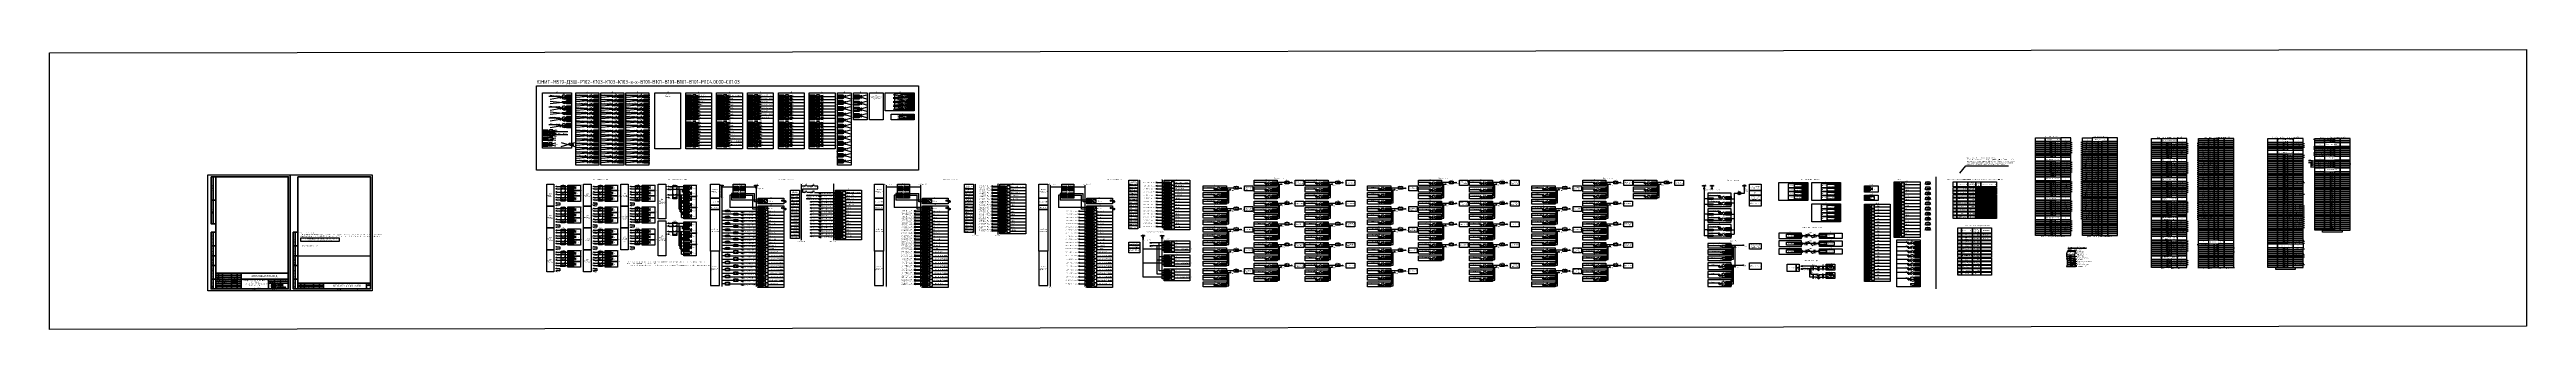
# Model space of a CAD drawing. Header units: millimetres. Extents: x -1245 to 5086, y -99 to 618.
import ezdxf

# ---------------------------------------------------------------- set-up
doc = ezdxf.new("R2010")
doc.units = ezdxf.units.MM
doc.styles.add('Gost_type_A', font='GOST_A.TTF')

# ---------------------------------------------------------------- blocks, each defined once
blk = doc.blocks.new('POINT')
at = {"const_width": 0.75}
blk.add_lwpolyline([(-0.375, 0, 1), (0.375, 0, 1)], format="xyb", close=True, dxfattribs=at)
blk = doc.blocks.new('БИ_разъем')
for p, q in [((0, 0), (1.4, 1.4)), ((0, 0), (1.4, 1.4)), ((0, 0), (1.4, -1.4)), ((0, 0), (1.4, -1.4)), ((1, 0), (2.4, 1.4)), ((1, 0), (2.4, -1.4)), ((1, 0), (9, 0)), ((9, 0), (7.6, 1.4)), ((9, 0), (7.6, -1.4)), ((10, 0), (8.6, 1.4)), ((10, 0), (8.6, 1.4)), ((10, 0), (8.6, -1.4)), ((10, 0), (8.6, -1.4))]:
    blk.add_line(p, q)
blk = doc.blocks.new('БИ_перемычка')
for p, q in [((3, -0.8), (3.7, -1.5)), ((3, -5.2), (3.7, -4.5)), ((3.7, -1.5), (3.7, -4.5))]:
    blk.add_line(p, q)
blk = doc.blocks.new('Шинка')
blk.add_lwpolyline([(-4, 1), (4, 1), (4, -1), (-4, -1)], close=True)
blk.add_blockref('POINT', (0, 0))
blk = doc.blocks.new('Переключатель_положение')
for p, q in [((2, 1), (2, -0.3)), ((2, -1.1), (2, -2.5))]:
    blk.add_line(p, q)
blk = doc.blocks.new('Штамп левый верхний')
at = {"lineweight": 50}
for points in [[(-12, 0), (-7, 0), (-7, -60), (-12, -60)], [(-7, 0), (0, 0), (0, -60), (-7, -60)], [(-12, -60), (-7, -60), (-7, -120), (-12, -120)], [(-7, -60), (0, -60), (0, -120), (-7, -120)]]:
    blk.add_lwpolyline(points, close=True, dxfattribs=at)
at = {"char_height": 2.5, "width": 60, "attachment_point": 5, "rotation": 90, "style": 'Gost_type_A'}
for s, insert in [('Перв. примен.', (-9.5, -30)), ('Справ. №', (-9.5, -90))]:
    blk.add_mtext(s, dxfattribs=dict(at, insert=insert))
blk = doc.blocks.new('Штамп левый нижний')
at = {"lineweight": 50}
for points in [[(-12, 145), (-7, 145), (-7, 110), (-12, 110)], [(-7, 145), (0, 145), (0, 110), (-7, 110)], [(-12, 110), (-7, 110), (-7, 85), (-12, 85)], [(-12, 85), (-7, 85), (-7, 60), (-12, 60)], [(-7, 110), (0, 110), (0, 85), (-7, 85)], [(-7, 85), (0, 85), (0, 60), (-7, 60)], [(-12, 60), (-7, 60), (-7, 25), (-12, 25)], [(-12, 25), (-7, 25), (-7, 0), (-12, 0)], [(-7, 60), (0, 60), (0, 25), (-7, 25)], [(-7, 25), (0, 25), (0, 0), (-7, 0)]]:
    blk.add_lwpolyline(points, close=True, dxfattribs=at)
at = {"char_height": 2.5, "attachment_point": 5, "rotation": 90, "style": 'Gost_type_A'}
for s, insert, width in [('Подп. и дата', (-9.5, 127.5), 35), ('Инв. № дубл.', (-9.5, 97.5), 25), ('Взам. инв. №', (-9.5, 72.5), 25), ('Подп. и дата', (-9.5, 42.5), 35), ('Инв. N подл.', (-9.5, 12.5), 25)]:
    blk.add_mtext(s, dxfattribs=dict(at, insert=insert, width=width))
blk = doc.blocks.new('Формат_А4')
blk.add_lwpolyline([(0, 297), (0, 0), (-210, 0), (-210, 297)], close=True)
at = {"lineweight": 50}
blk.add_lwpolyline([(-190, 292), (-5, 292), (-5, 5), (-190, 5)], close=True, dxfattribs=at)
blk = doc.blocks.new('Штамп малый нижний')
at = {"lineweight": 50}
for points in [[(-185, 15), (-178, 15), (-178, 5), (-185, 5)], [(-185, 5), (-178, 5), (-178, 0), (-185, 0)], [(-178, 15), (-168, 15), (-168, 5), (-178, 5)], [(-178, 5), (-168, 5), (-168, 0), (-178, 0)], [(-168, 15), (-145, 15), (-145, 5), (-168, 5)], [(-168, 5), (-145, 5), (-145, 0), (-168, 0)], [(-145, 15), (-130, 15), (-130, 5), (-145, 5)], [(-145, 5), (-130, 5), (-130, 0), (-145, 0)], [(-130, 15), (-120, 15), (-120, 5), (-130, 5)], [(-130, 5), (-120, 5), (-120, 0), (-130, 0)], [(-120, 15), (-10, 15), (-10, 0), (-120, 0)], [(-10, 15), (0, 15), (0, 10), (-10, 10)], [(-10, 10), (0, 10), (0, 0), (-10, 0)]]:
    blk.add_lwpolyline(points, close=True, dxfattribs=at)
for points in [[(-185, 15), (-178, 15), (-178, 10), (-185, 10)], [(-185, 10), (-178, 10), (-178, 5), (-185, 5)], [(-178, 15), (-168, 15), (-168, 10), (-178, 10)], [(-178, 10), (-168, 10), (-168, 5), (-178, 5)], [(-168, 15), (-145, 15), (-145, 10), (-168, 10)], [(-168, 10), (-145, 10), (-145, 5), (-168, 5)], [(-145, 15), (-130, 15), (-130, 10), (-145, 10)], [(-145, 10), (-130, 10), (-130, 5), (-145, 5)], [(-130, 15), (-120, 15), (-120, 10), (-130, 10)], [(-130, 10), (-120, 10), (-120, 5), (-130, 5)]]:
    blk.add_lwpolyline(points, close=True)
at = {"char_height": 2.5, "style": 'Gost_type_A'}
for s, insert, width, attachment_point in [('Изм.', (-181.5, 2.5), 7, 5), ('Лист', (-173, 2.5), 10, 5), ('№ докум.', (-156.5, 2.5), 23, 5), ('Подп.', (-137.5, 2.5), 15, 5), ('Дата', (-125, 2.5), 10, 5), ('Лист', (-5, 12.5), 10, 5), ('Копировал', (-75, -2.5), 13.12, 6), ('Формат', (-30, -2.5), 13.12, 6)]:
    blk.add_mtext(s, dxfattribs=dict(at, insert=insert, width=width, attachment_point=attachment_point))
blk = doc.blocks.new('*U26')
at = {"lineweight": 0, "true_color": 0x00cb62}
h = blk.add_hatch(color=112, dxfattribs=at)
h.dxf.hatch_style = 1
edge = h.paths.add_edge_path()
edge.add_spline(control_points=[(-12.5, 6.1), (-15.9, 6.1), (-18.6, 3.3), (-18.6, 0)], knot_values=[1, 1, 1, 1, 2, 2, 2, 2], degree=3, periodic=0)
edge.add_spline(control_points=[(-18.6, 0), (-18.6, -3.4), (-15.9, -6.2), (-12.5, -6.2)], knot_values=[0, 0, 0, 0, 1, 1, 1, 1], degree=3, periodic=0)
edge.add_spline(control_points=[(-12.5, -6.2), (-9.1, -6.2), (-6.3, -3.4), (-6.3, 0)], knot_values=[3, 3, 3, 3, 4, 4, 4, 4], degree=3, periodic=0)
edge.add_spline(control_points=[(-6.3, 0), (-6.3, 3.3), (-9.1, 6.1), (-12.5, 6.1)], knot_values=[2, 2, 2, 2, 3, 3, 3, 3], degree=3, periodic=0)
edge = h.paths.add_edge_path(flags=16)
edge.add_spline(control_points=[(-18.2, 0), (-18.2, 3.2), (-15.7, 6), (-12.5, 6)], knot_values=[0, 0, 0, 0, 1, 1, 1, 1], degree=3, periodic=0)
edge.add_spline(control_points=[(-12.5, 6), (-9.2, 6), (-6.7, 3.2), (-6.7, 0)], knot_values=[3, 3, 3, 3, 4, 4, 4, 4], degree=3, periodic=0)
edge.add_spline(control_points=[(-6.7, 0), (-6.7, -3.3), (-9.2, -5.8), (-12.5, -5.8)], knot_values=[2, 2, 2, 2, 3, 3, 3, 3], degree=3, periodic=0)
edge.add_spline(control_points=[(-12.5, -5.8), (-15.7, -5.8), (-18.2, -3.3), (-18.2, 0)], knot_values=[1, 1, 1, 1, 2, 2, 2, 2], degree=3, periodic=0)
h = blk.add_hatch(color=112, dxfattribs=at)
h.dxf.hatch_style = 1
edge = h.paths.add_edge_path()
edge.add_spline(control_points=[(-12.5, 5.5), (-15.7, 5.5), (-18.2, 3), (-18.2, 0)], knot_values=[1, 1, 1, 1, 2, 2, 2, 2], degree=3, periodic=0)
edge.add_spline(control_points=[(-18.2, 0), (-18.2, -3.1), (-15.7, -5.6), (-12.5, -5.6)], knot_values=[0, 0, 0, 0, 1, 1, 1, 1], degree=3, periodic=0)
edge.add_spline(control_points=[(-12.5, -5.6), (-9.3, -5.6), (-6.7, -3.1), (-6.7, 0)], knot_values=[3, 3, 3, 3, 4, 4, 4, 4], degree=3, periodic=0)
edge.add_spline(control_points=[(-6.7, 0), (-6.7, 3), (-9.3, 5.5), (-12.5, 5.5)], knot_values=[2, 2, 2, 2, 3, 3, 3, 3], degree=3, periodic=0)
edge = h.paths.add_edge_path(flags=16)
edge.add_spline(control_points=[(-17.9, 0), (-17.9, 2.9), (-15.5, 5.4), (-12.5, 5.4)], knot_values=[0, 0, 0, 0, 1, 1, 1, 1], degree=3, periodic=0)
edge.add_spline(control_points=[(-12.5, 5.4), (-9.4, 5.4), (-7.1, 2.9), (-7.1, 0)], knot_values=[3, 3, 3, 3, 4, 4, 4, 4], degree=3, periodic=0)
edge.add_spline(control_points=[(-7.1, 0), (-7.1, -3), (-9.4, -5.3), (-12.5, -5.3)], knot_values=[2, 2, 2, 2, 3, 3, 3, 3], degree=3, periodic=0)
edge.add_spline(control_points=[(-12.5, -5.3), (-15.5, -5.3), (-17.9, -3), (-17.9, 0)], knot_values=[1, 1, 1, 1, 2, 2, 2, 2], degree=3, periodic=0)
h = blk.add_hatch(color=112, dxfattribs=at)
h.dxf.hatch_style = 1
edge = h.paths.add_edge_path()
edge.add_spline(control_points=[(-17.9, 0), (-17.9, -2.8), (-15.5, -5), (-12.5, -5)], knot_values=[0, 0, 0, 0, 1, 1, 1, 1], degree=3, periodic=0)
edge.add_spline(control_points=[(-12.5, -5), (-9.5, -5), (-7.1, -2.8), (-7.1, 0)], knot_values=[3, 3, 3, 3, 4, 4, 4, 4], degree=3, periodic=0)
edge.add_spline(control_points=[(-7.1, 0), (-7.1, 2.7), (-9.5, 4.9), (-12.5, 4.9)], knot_values=[2, 2, 2, 2, 3, 3, 3, 3], degree=3, periodic=0)
edge.add_spline(control_points=[(-12.5, 4.9), (-15.5, 4.9), (-17.9, 2.7), (-17.9, 0)], knot_values=[1, 1, 1, 1, 2, 2, 2, 2], degree=3, periodic=0)
edge = h.paths.add_edge_path(flags=16)
edge.add_spline(control_points=[(-17.5, 0), (-17.5, 2.6), (-15.3, 4.8), (-12.5, 4.8)], knot_values=[0, 0, 0, 0, 1, 1, 1, 1], degree=3, periodic=0)
edge.add_spline(control_points=[(-12.5, 4.8), (-9.6, 4.8), (-7.4, 2.6), (-7.4, 0)], knot_values=[3, 3, 3, 3, 4, 4, 4, 4], degree=3, periodic=0)
edge.add_spline(control_points=[(-7.4, 0), (-7.4, -2.7), (-9.6, -4.7), (-12.5, -4.7)], knot_values=[2, 2, 2, 2, 3, 3, 3, 3], degree=3, periodic=0)
edge.add_spline(control_points=[(-12.5, -4.7), (-15.3, -4.7), (-17.5, -2.7), (-17.5, 0)], knot_values=[1, 1, 1, 1, 2, 2, 2, 2], degree=3, periodic=0)
h = blk.add_hatch(color=112, dxfattribs=at)
h.dxf.hatch_style = 1
edge = h.paths.add_edge_path()
edge.add_spline(control_points=[(-7.4, 0), (-7.4, 0.3), (-7.5, 0.6), (-7.5, 0.9)], knot_values=[3, 3, 3, 3, 3.12466, 3.12466, 3.12466, 3.12466], degree=3, periodic=0)
edge.add_spline(control_points=[(-7.5, 0.9), (-8, 2.9), (-10.1, 4.4), (-12.5, 4.4)], knot_values=[2, 2, 2, 2, 2.864772, 2.864772, 2.864772, 2.864772], degree=3, periodic=0)
edge.add_spline(control_points=[(-12.5, 4.4), (-14.9, 4.4), (-16.9, 2.9), (-17.4, 0.9)], knot_values=[1.135231, 1.135231, 1.135231, 1.135231, 2, 2, 2, 2], degree=3, periodic=0)
edge.add_spline(control_points=[(-17.4, 0.9), (-17.5, 0.6), (-17.5, 0.3), (-17.5, 0)], knot_values=[0.875337, 0.875337, 0.875337, 0.875337, 1, 1, 1, 1], degree=3, periodic=0)
edge.add_spline(control_points=[(-17.5, 0), (-17.5, -0.4), (-17.5, -0.7), (-17.4, -1.1)], knot_values=[1, 1, 1, 1, 1.132178, 1.132178, 1.132178, 1.132178], degree=3, periodic=0)
edge.add_spline(control_points=[(-17.4, -1.1), (-16.9, -3), (-14.9, -4.5), (-12.5, -4.5)], knot_values=[0, 0, 0, 0, 0.858028, 0.858028, 0.858028, 0.858028], degree=3, periodic=0)
edge.add_spline(control_points=[(-12.5, -4.5), (-10.1, -4.5), (-8.1, -3), (-7.6, -1.1)], knot_values=[3.141968, 3.141968, 3.141968, 3.141968, 4, 4, 4, 4], degree=3, periodic=0)
edge.add_spline(control_points=[(-7.6, -1.1), (-7.5, -0.7), (-7.4, -0.4), (-7.4, 0)], knot_values=[2.867825, 2.867825, 2.867825, 2.867825, 3, 3, 3, 3], degree=3, periodic=0)
edge = h.paths.add_edge_path(flags=16)
edge.add_spline(control_points=[(-17.2, 0), (-17.2, 0.2), (-17.1, 0.5), (-17.1, 0.8)], knot_values=[1, 1, 1, 1, 1.132889, 1.132889, 1.132889, 1.132889], degree=3, periodic=0)
edge.add_spline(control_points=[(-17.1, 0.8), (-16.6, 2.7), (-14.8, 4.2), (-12.5, 4.2)], knot_values=[0, 0, 0, 0, 0.878882, 0.878882, 0.878882, 0.878882], degree=3, periodic=0)
edge.add_spline(control_points=[(-12.5, 4.2), (-10.1, 4.2), (-8.3, 2.7), (-7.9, 0.8)], knot_values=[3.121118, 3.121118, 3.121118, 3.121118, 4, 4, 4, 4], degree=3, periodic=0)
edge.add_spline(control_points=[(-7.9, 0.8), (-7.8, 0.5), (-7.8, 0.2), (-7.8, 0)], knot_values=[2.867111, 2.867111, 2.867111, 2.867111, 3, 3, 3, 3], degree=3, periodic=0)
edge.add_spline(control_points=[(-7.8, 0), (-7.8, -0.3), (-7.8, -0.6), (-7.9, -0.9)], knot_values=[3, 3, 3, 3, 3.139265, 3.139265, 3.139265, 3.139265], degree=3, periodic=0)
edge.add_spline(control_points=[(-7.9, -0.9), (-8.3, -2.8), (-10.2, -4.1), (-12.5, -4.1), (-14.8, -4.1), (-16.6, -2.8), (-17, -0.9)], knot_values=[1.128324, 1.128324, 1.128324, 1.128324, 2, 2, 2, 2.871676, 2.871676, 2.871676, 2.871676], degree=3, periodic=0)
edge.add_spline(control_points=[(-17, -0.9), (-17.1, -0.6), (-17.2, -0.3), (-17.2, 0)], knot_values=[0.860735, 0.860735, 0.860735, 0.860735, 1, 1, 1, 1], degree=3, periodic=0)
edge = h.paths.add_edge_path(flags=0)
edge.add_spline(control_points=[(-16.8, 0), (-16.8, 0.2), (-16.8, 0.4), (-16.7, 0.6)], knot_values=[1, 1, 1, 1, 1.129952, 1.129952, 1.129952, 1.129952], degree=3, periodic=0)
edge.add_spline(control_points=[(-16.7, 0.6), (-16.3, 2.3), (-14.6, 3.7), (-12.5, 3.7)], knot_values=[0, 0, 0, 0, 0.883348, 0.883348, 0.883348, 0.883348], degree=3, periodic=0)
edge.add_spline(control_points=[(-12.5, 3.7), (-10.3, 3.7), (-8.6, 2.3), (-8.2, 0.6)], knot_values=[3.11667, 3.11667, 3.11667, 3.11667, 4, 4, 4, 4], degree=3, periodic=0)
edge.add_spline(control_points=[(-8.2, 0.6), (-8.2, 0.4), (-8.1, 0.2), (-8.1, 0)], knot_values=[2.870028, 2.870028, 2.870028, 2.870028, 3, 3, 3, 3], degree=3, periodic=0)
edge.add_spline(control_points=[(-8.1, 0), (-8.1, -0.3), (-8.2, -0.5), (-8.2, -0.8)], knot_values=[3, 3, 3, 3, 3.135947, 3.135947, 3.135947, 3.135947], degree=3, periodic=0)
edge.add_spline(control_points=[(-8.2, -0.8), (-8.6, -2.4), (-10.3, -3.5), (-12.5, -3.5)], knot_values=[2, 2, 2, 2, 2.876458, 2.876458, 2.876458, 2.876458], degree=3, periodic=0)
edge.add_spline(control_points=[(-12.5, -3.5), (-14.6, -3.5), (-16.3, -2.4), (-16.7, -0.8)], knot_values=[1.12352, 1.12352, 1.12352, 1.12352, 2, 2, 2, 2], degree=3, periodic=0)
edge.add_spline(control_points=[(-16.7, -0.8), (-16.8, -0.5), (-16.8, -0.3), (-16.8, 0)], knot_values=[0.864077, 0.864077, 0.864077, 0.864077, 1, 1, 1, 1], degree=3, periodic=0)
edge = h.paths.add_edge_path(flags=0)
edge.add_spline(control_points=[(-16.4, 0), (-16.4, 0.1), (-16.4, 0.3), (-16.4, 0.5)], knot_values=[1, 1, 1, 1, 1.126377, 1.126377, 1.126377, 1.126377], degree=3, periodic=0)
edge.add_spline(control_points=[(-16.4, 0.5), (-16, 1.9), (-14.5, 3.1), (-12.5, 3.1)], knot_values=[0, 0, 0, 0, 0.888928, 0.888928, 0.888928, 0.888928], degree=3, periodic=0)
edge.add_spline(control_points=[(-12.5, 3.1), (-10.5, 3.1), (-8.9, 1.9), (-8.6, 0.5)], knot_values=[3.111075, 3.111075, 3.111075, 3.111075, 4, 4, 4, 4], degree=3, periodic=0)
edge.add_spline(control_points=[(-8.6, 0.5), (-8.5, 0.3), (-8.5, 0.1), (-8.5, 0)], knot_values=[2.87362, 2.87362, 2.87362, 2.87362, 3, 3, 3, 3], degree=3, periodic=0)
edge.add_spline(control_points=[(-8.5, 0), (-8.5, -0.2), (-8.5, -0.4), (-8.6, -0.6)], knot_values=[3, 3, 3, 3, 3.131788, 3.131788, 3.131788, 3.131788], degree=3, periodic=0)
edge.add_spline(control_points=[(-8.6, -0.6), (-8.9, -2), (-10.5, -3), (-12.5, -3)], knot_values=[2, 2, 2, 2, 2.882553, 2.882553, 2.882553, 2.882553], degree=3, periodic=0)
edge.add_spline(control_points=[(-12.5, -3), (-14.5, -3), (-16, -2), (-16.3, -0.6)], knot_values=[1.117444, 1.117444, 1.117444, 1.117444, 2, 2, 2, 2], degree=3, periodic=0)
edge.add_spline(control_points=[(-16.3, -0.6), (-16.4, -0.4), (-16.4, -0.2), (-16.4, 0)], knot_values=[0.868215, 0.868215, 0.868215, 0.868215, 1, 1, 1, 1], degree=3, periodic=0)
edge = h.paths.add_edge_path(flags=0)
edge.add_spline(control_points=[(-16, -0.5), (-16, -0.3), (-16.1, -0.2), (-16.1, 0), (-16.1, 0.1), (-16, 0.2), (-16, 0.4)], knot_values=[0.873534, 0.873534, 0.873534, 0.873534, 1, 1, 1, 1.12176, 1.12176, 1.12176, 1.12176], degree=3, periodic=0)
edge.add_spline(control_points=[(-16, 0.4), (-15.7, 1.5), (-14.3, 2.5), (-12.5, 2.5), (-10.6, 2.5), (-9.2, 1.5), (-8.9, 0.4)], knot_values=[3.103684, 3.103684, 3.103684, 3.103684, 3.999991, 3.999991, 3.999991, 4.896306, 4.896306, 4.896306, 4.896306], degree=3, periodic=0)
edge.add_spline(control_points=[(-8.9, 0.4), (-8.9, 0.2), (-8.9, 0.1), (-8.9, 0), (-8.9, -0.2), (-8.9, -0.3), (-8.9, -0.5)], knot_values=[2.878251, 2.878251, 2.878251, 2.878251, 3, 3, 3, 3.126453, 3.126453, 3.126453, 3.126453], degree=3, periodic=0)
edge.add_spline(control_points=[(-8.9, -0.5), (-9.2, -1.6), (-10.6, -2.4), (-12.5, -2.4), (-14.3, -2.4), (-15.7, -1.6), (-16, -0.5)], knot_values=[1.109435, 1.109435, 1.109435, 1.109435, 2.000012, 2.000012, 2.000012, 2.890577, 2.890577, 2.890577, 2.890577], degree=3, periodic=0)
edge = h.paths.add_edge_path(flags=0)
edge.add_spline(control_points=[(-15.7, 0), (-15.7, 0.1), (-15.7, 0.2), (-15.6, 0.3)], knot_values=[1, 1, 1, 1, 1.121318, 1.121318, 1.121318, 1.121318], degree=3, periodic=0)
edge.add_spline(control_points=[(-15.6, 0.3), (-15.4, 1.2), (-14.1, 1.9), (-12.5, 1.9)], knot_values=[0, 0, 0, 0, 0.9007, 0.9007, 0.9007, 0.9007], degree=3, periodic=0)
edge.add_spline(control_points=[(-12.5, 1.9), (-10.8, 1.9), (-9.5, 1.2), (-9.3, 0.3)], knot_values=[3.099305, 3.099305, 3.099305, 3.099305, 4, 4, 4, 4], degree=3, periodic=0)
edge.add_spline(control_points=[(-9.3, 0.3), (-9.3, 0.2), (-9.2, 0.1), (-9.2, 0)], knot_values=[2.878676, 2.878676, 2.878676, 2.878676, 3, 3, 3, 3], degree=3, periodic=0)
edge.add_spline(control_points=[(-9.2, 0), (-9.2, -0.2), (-9.3, -0.3), (-9.3, -0.4)], knot_values=[3, 3, 3, 3, 3.126159, 3.126159, 3.126159, 3.126159], degree=3, periodic=0)
edge.add_spline(control_points=[(-9.3, -0.4), (-9.5, -1.2), (-10.8, -1.8), (-12.5, -1.8), (-14.1, -1.8), (-15.4, -1.2), (-15.6, -0.4)], knot_values=[1.105344, 1.105344, 1.105344, 1.105344, 1.999995, 1.999995, 1.999995, 2.89465, 2.89465, 2.89465, 2.89465], degree=3, periodic=0)
edge.add_spline(control_points=[(-15.6, -0.4), (-15.7, -0.3), (-15.7, -0.2), (-15.7, 0)], knot_values=[0.873848, 0.873848, 0.873848, 0.873848, 1, 1, 1, 1], degree=3, periodic=0)
edge = h.paths.add_edge_path(flags=0)
edge.add_spline(control_points=[(-15.3, 0), (-15.3, 0), (-15.3, 0.1), (-15.3, 0.2)], knot_values=[1, 1, 1, 1, 1.112633, 1.112633, 1.112633, 1.112633], degree=3, periodic=0)
edge.add_spline(control_points=[(-15.3, 0.2), (-15.1, 0.8), (-13.9, 1.4), (-12.5, 1.4)], knot_values=[0, 0, 0, 0, 0.904875, 0.904875, 0.904875, 0.904875], degree=3, periodic=0)
edge.add_spline(control_points=[(-12.5, 1.4), (-11, 1.4), (-9.9, 0.8), (-9.6, 0.2)], knot_values=[3.095133, 3.095133, 3.095133, 3.095133, 4, 4, 4, 4], degree=3, periodic=0)
edge.add_spline(control_points=[(-9.6, 0.2), (-9.6, 0.1), (-9.6, 0), (-9.6, 0)], knot_values=[2.887357, 2.887357, 2.887357, 2.887357, 3, 3, 3, 3], degree=3, periodic=0)
edge.add_spline(control_points=[(-9.6, 0), (-9.6, -0.1), (-9.6, -0.2), (-9.7, -0.3)], knot_values=[3, 3, 3, 3, 3.117814, 3.117814, 3.117814, 3.117814], degree=3, periodic=0)
edge.add_spline(control_points=[(-9.7, -0.3), (-9.9, -0.9), (-11, -1.2), (-12.5, -1.2)], knot_values=[2, 2, 2, 2, 2.897768, 2.897768, 2.897768, 2.897768], degree=3, periodic=0)
edge.add_spline(control_points=[(-12.5, -1.2), (-13.9, -1.2), (-15.1, -0.9), (-15.3, -0.3)], knot_values=[1.102221, 1.102221, 1.102221, 1.102221, 2, 2, 2, 2], degree=3, periodic=0)
edge.add_spline(control_points=[(-15.3, -0.3), (-15.3, -0.2), (-15.3, -0.1), (-15.3, 0)], knot_values=[0.882198, 0.882198, 0.882198, 0.882198, 1, 1, 1, 1], degree=3, periodic=0)
edge = h.paths.add_edge_path(flags=0)
edge.add_spline(control_points=[(-15, 0), (-15, 0), (-15, 0), (-14.9, 0)], knot_values=[0.901648, 0.901648, 0.901648, 0.901648, 1, 1, 1, 1], degree=3, periodic=0)
edge.add_spline(control_points=[(-14.9, 0), (-14.8, 0.4), (-13.9, 0.8), (-12.5, 0.8)], knot_values=[0, 0, 0, 0, 0.912829, 0.912829, 0.912829, 0.912829], degree=3, periodic=0)
edge.add_spline(control_points=[(-12.5, 0.8), (-11.1, 0.8), (-10.2, 0.4), (-10, 0)], knot_values=[3.087219, 3.087219, 3.087219, 3.087219, 4, 4, 4, 4], degree=3, periodic=0)
edge.add_spline(control_points=[(-10, 0), (-10, 0), (-10, 0), (-10, 0)], knot_values=[3, 3, 3, 3, 3.098413, 3.098413, 3.098413, 3.098413], degree=3, periodic=0)
edge.add_spline(control_points=[(-10, 0), (-10, -0.1), (-10, -0.1), (-10, -0.1)], knot_values=[2.896056, 2.896056, 2.896056, 2.896056, 3, 3, 3, 3], degree=3, periodic=0)
edge.add_spline(control_points=[(-10, -0.1), (-10.2, -0.4), (-11.1, -0.7), (-12.5, -0.7)], knot_values=[2, 2, 2, 2, 2.903474, 2.903474, 2.903474, 2.903474], degree=3, periodic=0)
edge.add_spline(control_points=[(-12.5, -0.7), (-13.8, -0.7), (-14.8, -0.4), (-14.9, -0.1)], knot_values=[1.096469, 1.096469, 1.096469, 1.096469, 2, 2, 2, 2], degree=3, periodic=0)
edge.add_spline(control_points=[(-14.9, -0.1), (-15, -0.1), (-15, -0.1), (-15, 0)], knot_values=[1, 1, 1, 1, 1.103878, 1.103878, 1.103878, 1.103878], degree=3, periodic=0)
edge = h.paths.add_edge_path(flags=0)
edge.add_spline(control_points=[(-14.6, 0), (-14.6, 0), (-13.3, 0.1), (-12.5, 0.1)], knot_values=[1, 1, 1, 1, 2, 2, 2, 2], degree=3, periodic=0)
edge.add_spline(control_points=[(-12.5, 0.1), (-11.7, 0.1), (-10.4, 0), (-10.4, 0)], knot_values=[2, 2, 2, 2, 3, 3, 3, 3], degree=3, periodic=0)
edge.add_spline(control_points=[(-10.4, 0), (-10.4, -0.1), (-11.7, -0.2), (-12.5, -0.2)], knot_values=[3, 3, 3, 3, 4, 4, 4, 4], degree=3, periodic=0)
edge.add_spline(control_points=[(-12.5, -0.2), (-13.3, -0.2), (-14.6, -0.1), (-14.6, 0)], knot_values=[0, 0, 0, 0, 1, 1, 1, 1], degree=3, periodic=0)
h = blk.add_hatch(color=112, dxfattribs=at)
h.dxf.hatch_style = 1
edge = h.paths.add_edge_path()
edge.add_spline(control_points=[(-16.7, 0.6), (-16.3, 2.3), (-14.6, 3.7), (-12.5, 3.7)], knot_values=[0, 0, 0, 0, 0.883348, 0.883348, 0.883348, 0.883348], degree=3, periodic=0)
edge.add_spline(control_points=[(-12.5, 3.7), (-10.3, 3.7), (-8.6, 2.3), (-8.2, 0.6)], knot_values=[3.11667, 3.11667, 3.11667, 3.11667, 4, 4, 4, 4], degree=3, periodic=0)
edge.add_spline(control_points=[(-8.2, 0.6), (-8.2, 0.4), (-8.1, 0.2), (-8.1, 0)], knot_values=[2.870028, 2.870028, 2.870028, 2.870028, 3, 3, 3, 3], degree=3, periodic=0)
edge.add_spline(control_points=[(-8.1, 0), (-8.1, -0.3), (-8.2, -0.5), (-8.2, -0.8)], knot_values=[3, 3, 3, 3, 3.135947, 3.135947, 3.135947, 3.135947], degree=3, periodic=0)
edge.add_spline(control_points=[(-8.2, -0.8), (-8.6, -2.4), (-10.3, -3.5), (-12.5, -3.5)], knot_values=[2, 2, 2, 2, 2.876458, 2.876458, 2.876458, 2.876458], degree=3, periodic=0)
edge.add_spline(control_points=[(-12.5, -3.5), (-13.9, -3.5), (-15.1, -3.1), (-15.8, -2.3)], knot_values=[1.431996, 1.431996, 1.431996, 1.431996, 2, 2, 2, 2], degree=3, periodic=0)
edge.add_line((-15.8, -2.3), (-16.1, -2.5))
edge.add_spline(control_points=[(-16.1, -2.5), (-15.3, -3.3), (-13.9, -3.9), (-12.5, -3.9)], knot_values=[0, 0, 0, 0, 0.570003, 0.570003, 0.570003, 0.570003], degree=3, periodic=0)
edge.add_spline(control_points=[(-12.5, -3.9), (-10.2, -3.9), (-8.4, -2.6), (-7.9, -0.9)], knot_values=[3.139265, 3.139265, 3.139265, 3.139265, 4, 4, 4, 4], degree=3, periodic=0)
edge.add_spline(control_points=[(-7.9, -0.9), (-7.8, -0.6), (-7.8, -0.3), (-7.8, 0), (-7.8, 0.2), (-7.8, 0.5), (-7.9, 0.8)], knot_values=[2.871676, 2.871676, 2.871676, 2.871676, 3, 3, 3, 3.121118, 3.121118, 3.121118, 3.121118], degree=3, periodic=0)
edge.add_spline(control_points=[(-7.9, 0.8), (-8.3, 2.5), (-10.2, 3.8), (-12.5, 3.8)], knot_values=[2, 2, 2, 2, 2.867111, 2.867111, 2.867111, 2.867111], degree=3, periodic=0)
edge.add_spline(control_points=[(-12.5, 3.8), (-14.7, 3.8), (-16.6, 2.5), (-17.1, 0.8)], knot_values=[1.132889, 1.132889, 1.132889, 1.132889, 2, 2, 2, 2], degree=3, periodic=0)
edge.add_spline(control_points=[(-17.1, 0.8), (-17.1, 0.5), (-17.1, 0.2), (-17.1, 0), (-17.1, -0.3), (-17.1, -0.6), (-17, -0.9)], knot_values=[0.878882, 0.878882, 0.878882, 0.878882, 1, 1, 1, 1.128324, 1.128324, 1.128324, 1.128324], degree=3, periodic=0)
edge.add_spline(control_points=[(-17, -0.9), (-16.9, -1.5), (-16.6, -2), (-16.1, -2.5)], knot_values=[0.570003, 0.570003, 0.570003, 0.570003, 0.860735, 0.860735, 0.860735, 0.860735], degree=3, periodic=0)
edge.add_line((-16.1, -2.5), (-15.8, -2.3))
edge.add_spline(control_points=[(-15.8, -2.3), (-16.3, -1.8), (-16.6, -1.3), (-16.7, -0.8)], knot_values=[1.12352, 1.12352, 1.12352, 1.12352, 1.431996, 1.431996, 1.431996, 1.431996], degree=3, periodic=0)
edge.add_spline(control_points=[(-16.7, -0.8), (-16.8, -0.5), (-16.8, -0.3), (-16.8, 0)], knot_values=[0.864077, 0.864077, 0.864077, 0.864077, 1, 1, 1, 1], degree=3, periodic=0)
edge.add_spline(control_points=[(-16.8, 0), (-16.8, 0.2), (-16.8, 0.4), (-16.7, 0.6)], knot_values=[1, 1, 1, 1, 1.129952, 1.129952, 1.129952, 1.129952], degree=3, periodic=0)
h = blk.add_hatch(color=112, dxfattribs=at)
h.dxf.hatch_style = 1
edge = h.paths.add_edge_path()
edge.add_spline(control_points=[(-16.8, 0), (-16.8, -0.3), (-16.7, -0.5), (-16.7, -0.8)], knot_values=[1, 1, 1, 1, 1.12352, 1.12352, 1.12352, 1.12352], degree=3, periodic=0)
edge.add_spline(control_points=[(-16.7, -0.8), (-16.3, -2.2), (-14.5, -3.3), (-12.5, -3.3)], knot_values=[0, 0, 0, 0, 0.864077, 0.864077, 0.864077, 0.864077], degree=3, periodic=0)
edge.add_spline(control_points=[(-12.5, -3.3), (-10.4, -3.3), (-8.7, -2.2), (-8.2, -0.8)], knot_values=[3.135947, 3.135947, 3.135947, 3.135947, 4, 4, 4, 4], degree=3, periodic=0)
edge.add_spline(control_points=[(-8.2, -0.8), (-8.2, -0.5), (-8.2, -0.3), (-8.2, 0)], knot_values=[2.876458, 2.876458, 2.876458, 2.876458, 3, 3, 3, 3], degree=3, periodic=0)
edge.add_spline(control_points=[(-8.2, 0), (-8.2, 0.2), (-8.2, 0.4), (-8.2, 0.6)], knot_values=[3, 3, 3, 3, 3.11667, 3.11667, 3.11667, 3.11667], degree=3, periodic=0)
edge.add_spline(control_points=[(-8.2, 0.6), (-8.7, 2.1), (-10.4, 3.2), (-12.5, 3.2)], knot_values=[2, 2, 2, 2, 2.870028, 2.870028, 2.870028, 2.870028], degree=3, periodic=0)
edge.add_spline(control_points=[(-12.5, 3.2), (-14.5, 3.2), (-16.3, 2.1), (-16.7, 0.6)], knot_values=[1.129952, 1.129952, 1.129952, 1.129952, 2, 2, 2, 2], degree=3, periodic=0)
edge.add_spline(control_points=[(-16.7, 0.6), (-16.8, 0.4), (-16.8, 0.2), (-16.8, 0)], knot_values=[0.883348, 0.883348, 0.883348, 0.883348, 1, 1, 1, 1], degree=3, periodic=0)
edge = h.paths.add_edge_path(flags=16)
edge.add_spline(control_points=[(-16.4, 0), (-16.4, 0.1), (-16.4, 0.3), (-16.4, 0.5)], knot_values=[1, 1, 1, 1, 1.126377, 1.126377, 1.126377, 1.126377], degree=3, periodic=0)
edge.add_spline(control_points=[(-16.4, 0.5), (-16, 1.9), (-14.5, 3.1), (-12.5, 3.1)], knot_values=[0, 0, 0, 0, 0.888928, 0.888928, 0.888928, 0.888928], degree=3, periodic=0)
edge.add_spline(control_points=[(-12.5, 3.1), (-10.5, 3.1), (-8.9, 1.9), (-8.6, 0.5)], knot_values=[3.111075, 3.111075, 3.111075, 3.111075, 4, 4, 4, 4], degree=3, periodic=0)
edge.add_spline(control_points=[(-8.6, 0.5), (-8.5, 0.3), (-8.5, 0.1), (-8.5, 0)], knot_values=[2.87362, 2.87362, 2.87362, 2.87362, 3, 3, 3, 3], degree=3, periodic=0)
edge.add_spline(control_points=[(-8.5, 0), (-8.5, -0.2), (-8.5, -0.4), (-8.6, -0.6)], knot_values=[3, 3, 3, 3, 3.131788, 3.131788, 3.131788, 3.131788], degree=3, periodic=0)
edge.add_spline(control_points=[(-8.6, -0.6), (-8.9, -2), (-10.5, -3), (-12.5, -3)], knot_values=[2, 2, 2, 2, 2.882553, 2.882553, 2.882553, 2.882553], degree=3, periodic=0)
edge.add_spline(control_points=[(-12.5, -3), (-14.5, -3), (-16, -2), (-16.3, -0.6)], knot_values=[1.117444, 1.117444, 1.117444, 1.117444, 2, 2, 2, 2], degree=3, periodic=0)
edge.add_spline(control_points=[(-16.3, -0.6), (-16.4, -0.4), (-16.4, -0.2), (-16.4, 0)], knot_values=[0.868215, 0.868215, 0.868215, 0.868215, 1, 1, 1, 1], degree=3, periodic=0)
edge = h.paths.add_edge_path(flags=0)
edge.add_spline(control_points=[(-16, -0.5), (-16, -0.3), (-16.1, -0.2), (-16.1, 0), (-16.1, 0.1), (-16, 0.2), (-16, 0.4)], knot_values=[0.873534, 0.873534, 0.873534, 0.873534, 1, 1, 1, 1.12176, 1.12176, 1.12176, 1.12176], degree=3, periodic=0)
edge.add_spline(control_points=[(-16, 0.4), (-15.7, 1.5), (-14.3, 2.5), (-12.5, 2.5), (-10.6, 2.5), (-9.2, 1.5), (-8.9, 0.4)], knot_values=[3.103684, 3.103684, 3.103684, 3.103684, 3.999991, 3.999991, 3.999991, 4.896306, 4.896306, 4.896306, 4.896306], degree=3, periodic=0)
edge.add_spline(control_points=[(-8.9, 0.4), (-8.9, 0.2), (-8.9, 0.1), (-8.9, 0), (-8.9, -0.2), (-8.9, -0.3), (-8.9, -0.5)], knot_values=[2.878251, 2.878251, 2.878251, 2.878251, 3, 3, 3, 3.126453, 3.126453, 3.126453, 3.126453], degree=3, periodic=0)
edge.add_spline(control_points=[(-8.9, -0.5), (-9.2, -1.6), (-10.6, -2.4), (-12.5, -2.4), (-14.3, -2.4), (-15.7, -1.6), (-16, -0.5)], knot_values=[1.109435, 1.109435, 1.109435, 1.109435, 2.000012, 2.000012, 2.000012, 2.890577, 2.890577, 2.890577, 2.890577], degree=3, periodic=0)
edge = h.paths.add_edge_path(flags=0)
edge.add_spline(control_points=[(-15.7, 0), (-15.7, 0.1), (-15.7, 0.2), (-15.6, 0.3)], knot_values=[1, 1, 1, 1, 1.121318, 1.121318, 1.121318, 1.121318], degree=3, periodic=0)
edge.add_spline(control_points=[(-15.6, 0.3), (-15.4, 1.2), (-14.1, 1.9), (-12.5, 1.9)], knot_values=[0, 0, 0, 0, 0.9007, 0.9007, 0.9007, 0.9007], degree=3, periodic=0)
edge.add_spline(control_points=[(-12.5, 1.9), (-10.8, 1.9), (-9.5, 1.2), (-9.3, 0.3)], knot_values=[3.099305, 3.099305, 3.099305, 3.099305, 4, 4, 4, 4], degree=3, periodic=0)
edge.add_spline(control_points=[(-9.3, 0.3), (-9.3, 0.2), (-9.2, 0.1), (-9.2, 0)], knot_values=[2.878676, 2.878676, 2.878676, 2.878676, 3, 3, 3, 3], degree=3, periodic=0)
edge.add_spline(control_points=[(-9.2, 0), (-9.2, -0.2), (-9.3, -0.3), (-9.3, -0.4)], knot_values=[3, 3, 3, 3, 3.126159, 3.126159, 3.126159, 3.126159], degree=3, periodic=0)
edge.add_spline(control_points=[(-9.3, -0.4), (-9.5, -1.2), (-10.8, -1.8), (-12.5, -1.8), (-14.1, -1.8), (-15.4, -1.2), (-15.6, -0.4)], knot_values=[1.105344, 1.105344, 1.105344, 1.105344, 1.999995, 1.999995, 1.999995, 2.89465, 2.89465, 2.89465, 2.89465], degree=3, periodic=0)
edge.add_spline(control_points=[(-15.6, -0.4), (-15.7, -0.3), (-15.7, -0.2), (-15.7, 0)], knot_values=[0.873848, 0.873848, 0.873848, 0.873848, 1, 1, 1, 1], degree=3, periodic=0)
edge = h.paths.add_edge_path(flags=0)
edge.add_spline(control_points=[(-15.3, 0.2), (-15.1, 0.8), (-13.9, 1.4), (-12.5, 1.4)], knot_values=[0, 0, 0, 0, 0.904875, 0.904875, 0.904875, 0.904875], degree=3, periodic=0)
edge.add_spline(control_points=[(-12.5, 1.4), (-11, 1.4), (-9.9, 0.8), (-9.6, 0.2)], knot_values=[3.095133, 3.095133, 3.095133, 3.095133, 4, 4, 4, 4], degree=3, periodic=0)
edge.add_spline(control_points=[(-9.6, 0.2), (-9.6, 0.1), (-9.6, 0), (-9.6, 0)], knot_values=[2.887357, 2.887357, 2.887357, 2.887357, 3, 3, 3, 3], degree=3, periodic=0)
edge.add_spline(control_points=[(-9.7, -0.3), (-9.6, -0.2), (-9.6, -0.1), (-9.6, 0)], knot_values=[3, 3, 3, 3, 3.117814, 3.117814, 3.117814, 3.117814], degree=3, periodic=0)
edge.add_spline(control_points=[(-9.7, -0.3), (-9.9, -0.9), (-11, -1.2), (-12.5, -1.2)], knot_values=[2, 2, 2, 2, 2.897768, 2.897768, 2.897768, 2.897768], degree=3, periodic=0)
edge.add_spline(control_points=[(-12.5, -1.2), (-13.9, -1.2), (-15.1, -0.9), (-15.3, -0.3)], knot_values=[1.102221, 1.102221, 1.102221, 1.102221, 2, 2, 2, 2], degree=3, periodic=0)
edge.add_spline(control_points=[(-15.3, 0), (-15.3, -0.1), (-15.3, -0.2), (-15.3, -0.3)], knot_values=[0.882198, 0.882198, 0.882198, 0.882198, 1, 1, 1, 1], degree=3, periodic=0)
edge.add_spline(control_points=[(-15.3, 0), (-15.3, 0), (-15.3, 0.1), (-15.3, 0.2)], knot_values=[1, 1, 1, 1, 1.112633, 1.112633, 1.112633, 1.112633], degree=3, periodic=0)
edge = h.paths.add_edge_path(flags=0)
edge.add_spline(control_points=[(-12.5, 0.4), (-13.3, 0.4), (-14.7, 0.3), (-14.9, 0)], knot_values=[0, 0, 0, 0, 0.901648, 0.901648, 0.901648, 0.901648], degree=3, periodic=0)
edge.add_spline(control_points=[(-14.9, 0), (-14.8, 0.4), (-13.9, 0.8), (-12.5, 0.8)], knot_values=[0, 0, 0, 0, 0.912829, 0.912829, 0.912829, 0.912829], degree=3, periodic=0)
edge.add_spline(control_points=[(-12.5, 0.8), (-11.1, 0.8), (-10.2, 0.4), (-10, 0)], knot_values=[3.087219, 3.087219, 3.087219, 3.087219, 4, 4, 4, 4], degree=3, periodic=0)
edge.add_spline(control_points=[(-10, 0), (-10, 0), (-10, 0), (-10, 0)], knot_values=[3, 3, 3, 3, 3.098413, 3.098413, 3.098413, 3.098413], degree=3, periodic=0)
edge.add_spline(control_points=[(-10, 0), (-10, -0.1), (-10, -0.1), (-10, -0.1)], knot_values=[2.896056, 2.896056, 2.896056, 2.896056, 3, 3, 3, 3], degree=3, periodic=0)
edge.add_spline(control_points=[(-12.5, -0.4), (-11.6, -0.4), (-10.3, -0.4), (-10, -0.1)], knot_values=[2, 2, 2, 2, 2.896056, 2.896056, 2.896056, 2.896056], degree=3, periodic=0)
edge.add_spline(control_points=[(-10, -0.1), (-10.2, -0.4), (-11.1, -0.7), (-12.5, -0.7)], knot_values=[2, 2, 2, 2, 2.903474, 2.903474, 2.903474, 2.903474], degree=3, periodic=0)
edge.add_spline(control_points=[(-12.5, -0.7), (-13.8, -0.7), (-14.8, -0.4), (-14.9, -0.1)], knot_values=[1.096469, 1.096469, 1.096469, 1.096469, 2, 2, 2, 2], degree=3, periodic=0)
edge.add_spline(control_points=[(-14.9, -0.1), (-15, -0.1), (-15, -0.1), (-15, 0)], knot_values=[1, 1, 1, 1, 1.103878, 1.103878, 1.103878, 1.103878], degree=3, periodic=0)
edge.add_spline(control_points=[(-15, 0), (-15, 0), (-15, 0), (-14.9, 0)], knot_values=[0.901648, 0.901648, 0.901648, 0.901648, 1, 1, 1, 1], degree=3, periodic=0)
edge = h.paths.add_edge_path(flags=0)
edge.add_spline(control_points=[(-14.6, 0), (-14.6, 0), (-13.3, 0.1), (-12.5, 0.1)], knot_values=[1, 1, 1, 1, 2, 2, 2, 2], degree=3, periodic=0)
edge.add_spline(control_points=[(-12.5, 0.1), (-11.7, 0.1), (-10.4, 0), (-10.4, 0)], knot_values=[2, 2, 2, 2, 3, 3, 3, 3], degree=3, periodic=0)
edge.add_spline(control_points=[(-10.4, 0), (-10.4, -0.1), (-11.7, -0.2), (-12.5, -0.2)], knot_values=[3, 3, 3, 3, 4, 4, 4, 4], degree=3, periodic=0)
edge.add_spline(control_points=[(-12.5, -0.2), (-13.3, -0.2), (-14.6, -0.1), (-14.6, 0)], knot_values=[0, 0, 0, 0, 1, 1, 1, 1], degree=3, periodic=0)
h = blk.add_hatch(color=112, dxfattribs=at)
h.dxf.hatch_style = 1
edge = h.paths.add_edge_path()
edge.add_spline(control_points=[(-16.4, 0.5), (-16.4, 0.3), (-16.4, 0.1), (-16.4, 0)], knot_values=[0.888928, 0.888928, 0.888928, 0.888928, 1, 1, 1, 1], degree=3, periodic=0)
edge.add_spline(control_points=[(-16.4, 0), (-16.4, -0.2), (-16.4, -0.4), (-16.3, -0.6)], knot_values=[1, 1, 1, 1, 1.117444, 1.117444, 1.117444, 1.117444], degree=3, periodic=0)
edge.add_spline(control_points=[(-16.3, -0.6), (-16, -1.8), (-14.4, -2.7), (-12.5, -2.7)], knot_values=[0, 0, 0, 0, 0.868215, 0.868215, 0.868215, 0.868215], degree=3, periodic=0)
edge.add_spline(control_points=[(-12.5, -2.7), (-10.6, -2.7), (-9, -1.8), (-8.6, -0.6)], knot_values=[3.131788, 3.131788, 3.131788, 3.131788, 4, 4, 4, 4], degree=3, periodic=0)
edge.add_spline(control_points=[(-8.6, -0.6), (-8.6, -0.4), (-8.5, -0.2), (-8.5, 0)], knot_values=[2.882553, 2.882553, 2.882553, 2.882553, 3, 3, 3, 3], degree=3, periodic=0)
edge.add_spline(control_points=[(-8.5, 0), (-8.5, 0.1), (-8.5, 0.3), (-8.6, 0.5)], knot_values=[3, 3, 3, 3, 3.111075, 3.111075, 3.111075, 3.111075], degree=3, periodic=0)
edge.add_spline(control_points=[(-8.6, 0.5), (-9, 1.7), (-10.6, 2.6), (-12.5, 2.6)], knot_values=[2, 2, 2, 2, 2.87362, 2.87362, 2.87362, 2.87362], degree=3, periodic=0)
edge.add_spline(control_points=[(-12.5, 2.6), (-14.4, 2.6), (-16, 1.7), (-16.4, 0.5)], knot_values=[1.126377, 1.126377, 1.126377, 1.126377, 2, 2, 2, 2], degree=3, periodic=0)
edge = h.paths.add_edge_path(flags=16)
edge.add_spline(control_points=[(-16, 0.4), (-15.7, 1.5), (-14.3, 2.5), (-12.5, 2.5), (-10.6, 2.5), (-9.2, 1.5), (-8.9, 0.4)], knot_values=[3.103684, 3.103684, 3.103684, 3.103684, 3.999991, 3.999991, 3.999991, 4.896306, 4.896306, 4.896306, 4.896306], degree=3, periodic=0)
edge.add_spline(control_points=[(-8.9, 0.4), (-8.9, 0.2), (-8.9, 0.1), (-8.9, 0), (-8.9, -0.2), (-8.9, -0.3), (-8.9, -0.5)], knot_values=[2.878251, 2.878251, 2.878251, 2.878251, 3, 3, 3, 3.126453, 3.126453, 3.126453, 3.126453], degree=3, periodic=0)
edge.add_spline(control_points=[(-8.9, -0.5), (-9.2, -1.6), (-10.6, -2.4), (-12.5, -2.4), (-14.3, -2.4), (-15.7, -1.6), (-16, -0.5)], knot_values=[1.109435, 1.109435, 1.109435, 1.109435, 2.000012, 2.000012, 2.000012, 2.890577, 2.890577, 2.890577, 2.890577], degree=3, periodic=0)
edge.add_spline(control_points=[(-16, -0.5), (-16, -0.3), (-16.1, -0.2), (-16.1, 0), (-16.1, 0.1), (-16, 0.2), (-16, 0.4)], knot_values=[0.873534, 0.873534, 0.873534, 0.873534, 1, 1, 1, 1.12176, 1.12176, 1.12176, 1.12176], degree=3, periodic=0)
edge = h.paths.add_edge_path(flags=0)
edge.add_spline(control_points=[(-15.6, 0.3), (-15.4, 1.2), (-14.1, 1.9), (-12.5, 1.9)], knot_values=[0, 0, 0, 0, 0.9007, 0.9007, 0.9007, 0.9007], degree=3, periodic=0)
edge.add_spline(control_points=[(-12.5, 1.9), (-10.8, 1.9), (-9.5, 1.2), (-9.3, 0.3)], knot_values=[3.099305, 3.099305, 3.099305, 3.099305, 4, 4, 4, 4], degree=3, periodic=0)
edge.add_spline(control_points=[(-9.3, 0.3), (-9.3, 0.2), (-9.2, 0.1), (-9.2, 0)], knot_values=[2.878676, 2.878676, 2.878676, 2.878676, 3, 3, 3, 3], degree=3, periodic=0)
edge.add_spline(control_points=[(-9.2, 0), (-9.2, -0.2), (-9.3, -0.3), (-9.3, -0.4)], knot_values=[3, 3, 3, 3, 3.126159, 3.126159, 3.126159, 3.126159], degree=3, periodic=0)
edge.add_spline(control_points=[(-9.3, -0.4), (-9.5, -1.2), (-10.8, -1.8), (-12.5, -1.8), (-14.1, -1.8), (-15.4, -1.2), (-15.6, -0.4)], knot_values=[1.105344, 1.105344, 1.105344, 1.105344, 1.999995, 1.999995, 1.999995, 2.89465, 2.89465, 2.89465, 2.89465], degree=3, periodic=0)
edge.add_spline(control_points=[(-15.6, -0.4), (-15.7, -0.3), (-15.7, -0.2), (-15.7, 0)], knot_values=[0.873848, 0.873848, 0.873848, 0.873848, 1, 1, 1, 1], degree=3, periodic=0)
edge.add_spline(control_points=[(-15.7, 0), (-15.7, 0.1), (-15.7, 0.2), (-15.6, 0.3)], knot_values=[1, 1, 1, 1, 1.121318, 1.121318, 1.121318, 1.121318], degree=3, periodic=0)
edge = h.paths.add_edge_path(flags=0)
edge.add_spline(control_points=[(-15.3, 0.2), (-15.1, 0.8), (-13.9, 1.4), (-12.5, 1.4)], knot_values=[0, 0, 0, 0, 0.904875, 0.904875, 0.904875, 0.904875], degree=3, periodic=0)
edge.add_spline(control_points=[(-12.5, 1.4), (-11, 1.4), (-9.9, 0.8), (-9.6, 0.2)], knot_values=[3.095133, 3.095133, 3.095133, 3.095133, 4, 4, 4, 4], degree=3, periodic=0)
edge.add_spline(control_points=[(-9.6, 0.2), (-9.6, 0.1), (-9.6, 0), (-9.6, 0)], knot_values=[2.887357, 2.887357, 2.887357, 2.887357, 3, 3, 3, 3], degree=3, periodic=0)
edge.add_spline(control_points=[(-9.7, -0.3), (-9.6, -0.2), (-9.6, -0.1), (-9.6, 0)], knot_values=[3, 3, 3, 3, 3.117814, 3.117814, 3.117814, 3.117814], degree=3, periodic=0)
edge.add_spline(control_points=[(-9.7, -0.3), (-9.9, -0.9), (-11, -1.2), (-12.5, -1.2)], knot_values=[2, 2, 2, 2, 2.897768, 2.897768, 2.897768, 2.897768], degree=3, periodic=0)
edge.add_spline(control_points=[(-12.5, -1.2), (-13.9, -1.2), (-15.1, -0.9), (-15.3, -0.3)], knot_values=[1.102221, 1.102221, 1.102221, 1.102221, 2, 2, 2, 2], degree=3, periodic=0)
edge.add_spline(control_points=[(-15.3, 0), (-15.3, -0.1), (-15.3, -0.2), (-15.3, -0.3)], knot_values=[0.882198, 0.882198, 0.882198, 0.882198, 1, 1, 1, 1], degree=3, periodic=0)
edge.add_spline(control_points=[(-15.3, 0), (-15.3, 0), (-15.3, 0.1), (-15.3, 0.2)], knot_values=[1, 1, 1, 1, 1.112633, 1.112633, 1.112633, 1.112633], degree=3, periodic=0)
edge = h.paths.add_edge_path(flags=0)
edge.add_spline(control_points=[(-14.9, 0), (-14.8, 0.4), (-13.9, 0.8), (-12.5, 0.8)], knot_values=[0, 0, 0, 0, 0.912829, 0.912829, 0.912829, 0.912829], degree=3, periodic=0)
edge.add_spline(control_points=[(-12.5, 0.8), (-11.1, 0.8), (-10.2, 0.4), (-10, 0)], knot_values=[3.087219, 3.087219, 3.087219, 3.087219, 4, 4, 4, 4], degree=3, periodic=0)
edge.add_spline(control_points=[(-10, 0), (-10, 0), (-10, 0), (-10, 0)], knot_values=[3, 3, 3, 3, 3.098413, 3.098413, 3.098413, 3.098413], degree=3, periodic=0)
edge.add_spline(control_points=[(-10, 0), (-10, -0.1), (-10, -0.1), (-10, -0.1)], knot_values=[2.896056, 2.896056, 2.896056, 2.896056, 3, 3, 3, 3], degree=3, periodic=0)
edge.add_spline(control_points=[(-12.5, -0.4), (-11.6, -0.4), (-10.3, -0.4), (-10, -0.1)], knot_values=[2, 2, 2, 2, 2.896056, 2.896056, 2.896056, 2.896056], degree=3, periodic=0)
edge.add_spline(control_points=[(-10, -0.1), (-10.2, -0.4), (-11.1, -0.7), (-12.5, -0.7)], knot_values=[2, 2, 2, 2, 2.903474, 2.903474, 2.903474, 2.903474], degree=3, periodic=0)
edge.add_spline(control_points=[(-12.5, -0.7), (-13.8, -0.7), (-14.8, -0.4), (-14.9, -0.1)], knot_values=[1.096469, 1.096469, 1.096469, 1.096469, 2, 2, 2, 2], degree=3, periodic=0)
edge.add_spline(control_points=[(-14.9, -0.1), (-15, -0.1), (-15, -0.1), (-15, 0)], knot_values=[1, 1, 1, 1, 1.103878, 1.103878, 1.103878, 1.103878], degree=3, periodic=0)
edge.add_spline(control_points=[(-15, 0), (-15, 0), (-15, 0), (-14.9, 0)], knot_values=[0.901648, 0.901648, 0.901648, 0.901648, 1, 1, 1, 1], degree=3, periodic=0)
edge.add_spline(control_points=[(-12.5, 0.4), (-13.3, 0.4), (-14.7, 0.3), (-14.9, 0)], knot_values=[0, 0, 0, 0, 0.901648, 0.901648, 0.901648, 0.901648], degree=3, periodic=0)
edge = h.paths.add_edge_path(flags=0)
edge.add_spline(control_points=[(-14.6, 0), (-14.6, 0), (-13.3, 0.1), (-12.5, 0.1)], knot_values=[1, 1, 1, 1, 2, 2, 2, 2], degree=3, periodic=0)
edge.add_spline(control_points=[(-12.5, 0.1), (-11.7, 0.1), (-10.4, 0), (-10.4, 0)], knot_values=[2, 2, 2, 2, 3, 3, 3, 3], degree=3, periodic=0)
edge.add_spline(control_points=[(-10.4, 0), (-10.4, -0.1), (-11.7, -0.2), (-12.5, -0.2)], knot_values=[3, 3, 3, 3, 4, 4, 4, 4], degree=3, periodic=0)
edge.add_spline(control_points=[(-12.5, -0.2), (-13.3, -0.2), (-14.6, -0.1), (-14.6, 0)], knot_values=[0, 0, 0, 0, 1, 1, 1, 1], degree=3, periodic=0)
h = blk.add_hatch(color=112, dxfattribs=at)
h.dxf.hatch_style = 1
edge = h.paths.add_edge_path()
edge.add_spline(control_points=[(-16, 0.4), (-16, 0.2), (-16, 0.1), (-16, 0), (-16, -0.2), (-16, -0.3), (-16, -0.5)], knot_values=[0.896306, 0.896306, 0.896306, 0.896306, 1, 1, 1, 1.109435, 1.109435, 1.109435, 1.109435], degree=3, periodic=0)
edge.add_spline(control_points=[(-16, -0.5), (-15.7, -1.4), (-14.2, -2.2), (-12.5, -2.2)], knot_values=[0, 0, 0, 0, 0.873534, 0.873534, 0.873534, 0.873534], degree=3, periodic=0)
edge.add_spline(control_points=[(-12.5, -2.2), (-10.7, -2.2), (-9.3, -1.4), (-8.9, -0.5)], knot_values=[3.126453, 3.126453, 3.126453, 3.126453, 4, 4, 4, 4], degree=3, periodic=0)
edge.add_spline(control_points=[(-8.9, -0.5), (-8.9, -0.3), (-8.9, -0.2), (-8.9, 0), (-8.9, 0.1), (-8.9, 0.2), (-8.9, 0.4)], knot_values=[2.890577, 2.890577, 2.890577, 2.890577, 3, 3, 3, 3.103684, 3.103684, 3.103684, 3.103684], degree=3, periodic=0)
edge.add_spline(control_points=[(-8.9, 0.4), (-9.3, 1.3), (-10.7, 2.1), (-12.5, 2.1), (-14.2, 2.1), (-15.7, 1.3), (-16, 0.4)], knot_values=[1.12176, 1.12176, 1.12176, 1.12176, 2.000011, 2.000011, 2.000011, 2.878251, 2.878251, 2.878251, 2.878251], degree=3, periodic=0)
edge = h.paths.add_edge_path(flags=16)
edge.add_spline(control_points=[(-15.7, 0), (-15.7, 0.1), (-15.7, 0.2), (-15.6, 0.3)], knot_values=[1, 1, 1, 1, 1.121318, 1.121318, 1.121318, 1.121318], degree=3, periodic=0)
edge.add_spline(control_points=[(-15.6, 0.3), (-15.4, 1.2), (-14.1, 1.9), (-12.5, 1.9)], knot_values=[0, 0, 0, 0, 0.9007, 0.9007, 0.9007, 0.9007], degree=3, periodic=0)
edge.add_spline(control_points=[(-12.5, 1.9), (-10.8, 1.9), (-9.5, 1.2), (-9.3, 0.3)], knot_values=[3.099305, 3.099305, 3.099305, 3.099305, 4, 4, 4, 4], degree=3, periodic=0)
edge.add_spline(control_points=[(-9.3, 0.3), (-9.3, 0.2), (-9.2, 0.1), (-9.2, 0)], knot_values=[2.878676, 2.878676, 2.878676, 2.878676, 3, 3, 3, 3], degree=3, periodic=0)
edge.add_spline(control_points=[(-9.2, 0), (-9.2, -0.2), (-9.3, -0.3), (-9.3, -0.4)], knot_values=[3, 3, 3, 3, 3.126159, 3.126159, 3.126159, 3.126159], degree=3, periodic=0)
edge.add_spline(control_points=[(-9.3, -0.4), (-9.5, -1.2), (-10.8, -1.8), (-12.5, -1.8), (-14.1, -1.8), (-15.4, -1.2), (-15.6, -0.4)], knot_values=[1.105344, 1.105344, 1.105344, 1.105344, 1.999995, 1.999995, 1.999995, 2.89465, 2.89465, 2.89465, 2.89465], degree=3, periodic=0)
edge.add_spline(control_points=[(-15.6, -0.4), (-15.7, -0.3), (-15.7, -0.2), (-15.7, 0)], knot_values=[0.873848, 0.873848, 0.873848, 0.873848, 1, 1, 1, 1], degree=3, periodic=0)
edge = h.paths.add_edge_path(flags=0)
edge.add_spline(control_points=[(-15.3, 0.2), (-15.1, 0.8), (-13.9, 1.4), (-12.5, 1.4)], knot_values=[0, 0, 0, 0, 0.904875, 0.904875, 0.904875, 0.904875], degree=3, periodic=0)
edge.add_spline(control_points=[(-12.5, 1.4), (-11, 1.4), (-9.9, 0.8), (-9.6, 0.2)], knot_values=[3.095133, 3.095133, 3.095133, 3.095133, 4, 4, 4, 4], degree=3, periodic=0)
edge.add_spline(control_points=[(-9.6, 0.2), (-9.6, 0.1), (-9.6, 0), (-9.6, 0)], knot_values=[2.887357, 2.887357, 2.887357, 2.887357, 3, 3, 3, 3], degree=3, periodic=0)
edge.add_spline(control_points=[(-9.7, -0.3), (-9.6, -0.2), (-9.6, -0.1), (-9.6, 0)], knot_values=[3, 3, 3, 3, 3.117814, 3.117814, 3.117814, 3.117814], degree=3, periodic=0)
edge.add_spline(control_points=[(-9.7, -0.3), (-9.9, -0.9), (-11, -1.2), (-12.5, -1.2)], knot_values=[2, 2, 2, 2, 2.897768, 2.897768, 2.897768, 2.897768], degree=3, periodic=0)
edge.add_spline(control_points=[(-12.5, -1.2), (-13.9, -1.2), (-15.1, -0.9), (-15.3, -0.3)], knot_values=[1.102221, 1.102221, 1.102221, 1.102221, 2, 2, 2, 2], degree=3, periodic=0)
edge.add_spline(control_points=[(-15.3, 0), (-15.3, -0.1), (-15.3, -0.2), (-15.3, -0.3)], knot_values=[0.882198, 0.882198, 0.882198, 0.882198, 1, 1, 1, 1], degree=3, periodic=0)
edge.add_spline(control_points=[(-15.3, 0), (-15.3, 0), (-15.3, 0.1), (-15.3, 0.2)], knot_values=[1, 1, 1, 1, 1.112633, 1.112633, 1.112633, 1.112633], degree=3, periodic=0)
edge = h.paths.add_edge_path(flags=0)
edge.add_spline(control_points=[(-14.9, 0), (-14.8, 0.4), (-13.9, 0.8), (-12.5, 0.8)], knot_values=[0, 0, 0, 0, 0.912829, 0.912829, 0.912829, 0.912829], degree=3, periodic=0)
edge.add_spline(control_points=[(-12.5, 0.8), (-11.1, 0.8), (-10.2, 0.4), (-10, 0)], knot_values=[3.087219, 3.087219, 3.087219, 3.087219, 4, 4, 4, 4], degree=3, periodic=0)
edge.add_spline(control_points=[(-10, 0), (-10, 0), (-10, 0), (-10, 0)], knot_values=[3, 3, 3, 3, 3.098413, 3.098413, 3.098413, 3.098413], degree=3, periodic=0)
edge.add_spline(control_points=[(-10, 0), (-10, -0.1), (-10, -0.1), (-10, -0.1)], knot_values=[2.896056, 2.896056, 2.896056, 2.896056, 3, 3, 3, 3], degree=3, periodic=0)
edge.add_spline(control_points=[(-12.5, -0.4), (-11.6, -0.4), (-10.3, -0.4), (-10, -0.1)], knot_values=[2, 2, 2, 2, 2.896056, 2.896056, 2.896056, 2.896056], degree=3, periodic=0)
edge.add_spline(control_points=[(-10, -0.1), (-10.2, -0.4), (-11.1, -0.7), (-12.5, -0.7)], knot_values=[2, 2, 2, 2, 2.903474, 2.903474, 2.903474, 2.903474], degree=3, periodic=0)
edge.add_spline(control_points=[(-12.5, -0.7), (-13.8, -0.7), (-14.8, -0.4), (-14.9, -0.1)], knot_values=[1.096469, 1.096469, 1.096469, 1.096469, 2, 2, 2, 2], degree=3, periodic=0)
edge.add_spline(control_points=[(-14.9, -0.1), (-15, -0.1), (-15, -0.1), (-15, 0)], knot_values=[1, 1, 1, 1, 1.103878, 1.103878, 1.103878, 1.103878], degree=3, periodic=0)
edge.add_spline(control_points=[(-15, 0), (-15, 0), (-15, 0), (-14.9, 0)], knot_values=[0.901648, 0.901648, 0.901648, 0.901648, 1, 1, 1, 1], degree=3, periodic=0)
edge.add_spline(control_points=[(-12.5, 0.4), (-13.3, 0.4), (-14.7, 0.3), (-14.9, 0)], knot_values=[0, 0, 0, 0, 0.901648, 0.901648, 0.901648, 0.901648], degree=3, periodic=0)
edge = h.paths.add_edge_path(flags=0)
edge.add_spline(control_points=[(-14.6, 0), (-14.6, 0), (-13.3, 0.1), (-12.5, 0.1)], knot_values=[1, 1, 1, 1, 2, 2, 2, 2], degree=3, periodic=0)
edge.add_spline(control_points=[(-12.5, 0.1), (-11.7, 0.1), (-10.4, 0), (-10.4, 0)], knot_values=[2, 2, 2, 2, 3, 3, 3, 3], degree=3, periodic=0)
edge.add_spline(control_points=[(-10.4, 0), (-10.4, -0.1), (-11.7, -0.2), (-12.5, -0.2)], knot_values=[3, 3, 3, 3, 4, 4, 4, 4], degree=3, periodic=0)
edge.add_spline(control_points=[(-12.5, -0.2), (-13.3, -0.2), (-14.6, -0.1), (-14.6, 0)], knot_values=[0, 0, 0, 0, 1, 1, 1, 1], degree=3, periodic=0)
h = blk.add_hatch(color=112, dxfattribs=at)
h.dxf.hatch_style = 1
edge = h.paths.add_edge_path()
edge.add_spline(control_points=[(-15.6, 0.3), (-15.7, 0.2), (-15.7, 0.1), (-15.7, 0), (-15.7, -0.2), (-15.7, -0.3), (-15.6, -0.4)], knot_values=[0.9007, 0.9007, 0.9007, 0.9007, 1, 1, 1, 1.105344, 1.105344, 1.105344, 1.105344], degree=3, periodic=0)
edge.add_spline(control_points=[(-15.6, -0.4), (-15.3, -1.1), (-14.1, -1.6), (-12.5, -1.6)], knot_values=[0, 0, 0, 0, 0.873848, 0.873848, 0.873848, 0.873848], degree=3, periodic=0)
edge.add_spline(control_points=[(-12.5, -1.6), (-10.9, -1.6), (-9.6, -1.1), (-9.3, -0.4)], knot_values=[3.126159, 3.126159, 3.126159, 3.126159, 4, 4, 4, 4], degree=3, periodic=0)
edge.add_spline(control_points=[(-9.3, -0.4), (-9.3, -0.3), (-9.3, -0.2), (-9.3, 0), (-9.3, 0.1), (-9.3, 0.2), (-9.3, 0.3)], knot_values=[2.89465, 2.89465, 2.89465, 2.89465, 3, 3, 3, 3.099305, 3.099305, 3.099305, 3.099305], degree=3, periodic=0)
edge.add_spline(control_points=[(-9.3, 0.3), (-9.6, 1), (-10.9, 1.5), (-12.5, 1.5)], knot_values=[2, 2, 2, 2, 2.878676, 2.878676, 2.878676, 2.878676], degree=3, periodic=0)
edge.add_spline(control_points=[(-12.5, 1.5), (-14.1, 1.5), (-15.4, 1), (-15.6, 0.3)], knot_values=[1.121318, 1.121318, 1.121318, 1.121318, 2, 2, 2, 2], degree=3, periodic=0)
edge = h.paths.add_edge_path(flags=16)
edge.add_spline(control_points=[(-15.3, 0.2), (-15.1, 0.8), (-13.9, 1.4), (-12.5, 1.4)], knot_values=[0, 0, 0, 0, 0.904875, 0.904875, 0.904875, 0.904875], degree=3, periodic=0)
edge.add_spline(control_points=[(-12.5, 1.4), (-11, 1.4), (-9.9, 0.8), (-9.6, 0.2)], knot_values=[3.095133, 3.095133, 3.095133, 3.095133, 4, 4, 4, 4], degree=3, periodic=0)
edge.add_spline(control_points=[(-9.6, 0.2), (-9.6, 0.1), (-9.6, 0), (-9.6, 0)], knot_values=[2.887357, 2.887357, 2.887357, 2.887357, 3, 3, 3, 3], degree=3, periodic=0)
edge.add_spline(control_points=[(-9.7, -0.3), (-9.6, -0.2), (-9.6, -0.1), (-9.6, 0)], knot_values=[3, 3, 3, 3, 3.117814, 3.117814, 3.117814, 3.117814], degree=3, periodic=0)
edge.add_spline(control_points=[(-9.7, -0.3), (-9.9, -0.9), (-11, -1.2), (-12.5, -1.2)], knot_values=[2, 2, 2, 2, 2.897768, 2.897768, 2.897768, 2.897768], degree=3, periodic=0)
edge.add_spline(control_points=[(-12.5, -1.2), (-13.9, -1.2), (-15.1, -0.9), (-15.3, -0.3)], knot_values=[1.102221, 1.102221, 1.102221, 1.102221, 2, 2, 2, 2], degree=3, periodic=0)
edge.add_spline(control_points=[(-15.3, 0), (-15.3, -0.1), (-15.3, -0.2), (-15.3, -0.3)], knot_values=[0.882198, 0.882198, 0.882198, 0.882198, 1, 1, 1, 1], degree=3, periodic=0)
edge.add_spline(control_points=[(-15.3, 0), (-15.3, 0), (-15.3, 0.1), (-15.3, 0.2)], knot_values=[1, 1, 1, 1, 1.112633, 1.112633, 1.112633, 1.112633], degree=3, periodic=0)
edge = h.paths.add_edge_path(flags=0)
edge.add_spline(control_points=[(-14.9, 0), (-14.8, 0.4), (-13.9, 0.8), (-12.5, 0.8)], knot_values=[0, 0, 0, 0, 0.912829, 0.912829, 0.912829, 0.912829], degree=3, periodic=0)
edge.add_spline(control_points=[(-12.5, 0.8), (-11.1, 0.8), (-10.2, 0.4), (-10, 0)], knot_values=[3.087219, 3.087219, 3.087219, 3.087219, 4, 4, 4, 4], degree=3, periodic=0)
edge.add_spline(control_points=[(-10, 0), (-10, 0), (-10, 0), (-10, 0)], knot_values=[3, 3, 3, 3, 3.098413, 3.098413, 3.098413, 3.098413], degree=3, periodic=0)
edge.add_spline(control_points=[(-10, 0), (-10, -0.1), (-10, -0.1), (-10, -0.1)], knot_values=[2.896056, 2.896056, 2.896056, 2.896056, 3, 3, 3, 3], degree=3, periodic=0)
edge.add_spline(control_points=[(-12.5, -0.4), (-11.6, -0.4), (-10.3, -0.4), (-10, -0.1)], knot_values=[2, 2, 2, 2, 2.896056, 2.896056, 2.896056, 2.896056], degree=3, periodic=0)
edge.add_spline(control_points=[(-10, -0.1), (-10.2, -0.4), (-11.1, -0.7), (-12.5, -0.7)], knot_values=[2, 2, 2, 2, 2.903474, 2.903474, 2.903474, 2.903474], degree=3, periodic=0)
edge.add_spline(control_points=[(-12.5, -0.7), (-13.8, -0.7), (-14.8, -0.4), (-14.9, -0.1)], knot_values=[1.096469, 1.096469, 1.096469, 1.096469, 2, 2, 2, 2], degree=3, periodic=0)
edge.add_spline(control_points=[(-14.9, -0.1), (-15, -0.1), (-15, -0.1), (-15, 0)], knot_values=[1, 1, 1, 1, 1.103878, 1.103878, 1.103878, 1.103878], degree=3, periodic=0)
edge.add_spline(control_points=[(-15, 0), (-15, 0), (-15, 0), (-14.9, 0)], knot_values=[0.901648, 0.901648, 0.901648, 0.901648, 1, 1, 1, 1], degree=3, periodic=0)
edge.add_spline(control_points=[(-12.5, 0.4), (-13.3, 0.4), (-14.7, 0.3), (-14.9, 0)], knot_values=[0, 0, 0, 0, 0.901648, 0.901648, 0.901648, 0.901648], degree=3, periodic=0)
edge = h.paths.add_edge_path(flags=0)
edge.add_spline(control_points=[(-14.6, 0), (-14.6, 0), (-13.3, 0.1), (-12.5, 0.1)], knot_values=[1, 1, 1, 1, 2, 2, 2, 2], degree=3, periodic=0)
edge.add_spline(control_points=[(-12.5, 0.1), (-11.7, 0.1), (-10.4, 0), (-10.4, 0)], knot_values=[2, 2, 2, 2, 3, 3, 3, 3], degree=3, periodic=0)
edge.add_spline(control_points=[(-10.4, 0), (-10.4, -0.1), (-11.7, -0.2), (-12.5, -0.2)], knot_values=[3, 3, 3, 3, 4, 4, 4, 4], degree=3, periodic=0)
edge.add_spline(control_points=[(-12.5, -0.2), (-13.3, -0.2), (-14.6, -0.1), (-14.6, 0)], knot_values=[0, 0, 0, 0, 1, 1, 1, 1], degree=3, periodic=0)
h = blk.add_hatch(color=112, dxfattribs=at)
h.dxf.hatch_style = 1
edge = h.paths.add_edge_path()
edge.add_spline(control_points=[(-9.6, 0.2), (-9.9, 0.7), (-11.2, 0.9), (-12.5, 0.9)], knot_values=[2, 2, 2, 2, 2.887357, 2.887357, 2.887357, 2.887357], degree=3, periodic=0)
edge.add_spline(control_points=[(-12.5, 0.9), (-13.7, 0.9), (-15, 0.7), (-15.3, 0.2)], knot_values=[1.112633, 1.112633, 1.112633, 1.112633, 2, 2, 2, 2], degree=3, periodic=0)
edge.add_spline(control_points=[(-15.3, 0.2), (-15.3, 0.1), (-15.3, 0), (-15.3, 0)], knot_values=[0.904875, 0.904875, 0.904875, 0.904875, 1, 1, 1, 1], degree=3, periodic=0)
edge.add_spline(control_points=[(-15.3, 0), (-15.3, -0.1), (-15.3, -0.2), (-15.3, -0.3)], knot_values=[1, 1, 1, 1, 1.102221, 1.102221, 1.102221, 1.102221], degree=3, periodic=0)
edge.add_spline(control_points=[(-15.3, -0.3), (-15, -0.8), (-13.7, -1), (-12.5, -1)], knot_values=[0, 0, 0, 0, 0.882198, 0.882198, 0.882198, 0.882198], degree=3, periodic=0)
edge.add_spline(control_points=[(-12.5, -1), (-11.2, -1), (-9.9, -0.8), (-9.7, -0.3)], knot_values=[3.117814, 3.117814, 3.117814, 3.117814, 4, 4, 4, 4], degree=3, periodic=0)
edge.add_spline(control_points=[(-9.7, -0.3), (-9.6, -0.2), (-9.6, -0.1), (-9.6, 0)], knot_values=[2.897768, 2.897768, 2.897768, 2.897768, 3, 3, 3, 3], degree=3, periodic=0)
edge.add_spline(control_points=[(-9.6, 0), (-9.6, 0), (-9.6, 0.1), (-9.6, 0.2)], knot_values=[3, 3, 3, 3, 3.095133, 3.095133, 3.095133, 3.095133], degree=3, periodic=0)
edge = h.paths.add_edge_path(flags=16)
edge.add_spline(control_points=[(-14.9, 0), (-14.8, 0.4), (-13.9, 0.8), (-12.5, 0.8)], knot_values=[0, 0, 0, 0, 0.912829, 0.912829, 0.912829, 0.912829], degree=3, periodic=0)
edge.add_spline(control_points=[(-12.5, 0.8), (-11.1, 0.8), (-10.2, 0.4), (-10, 0)], knot_values=[3.087219, 3.087219, 3.087219, 3.087219, 4, 4, 4, 4], degree=3, periodic=0)
edge.add_spline(control_points=[(-10, 0), (-10, 0), (-10, 0), (-10, 0)], knot_values=[3, 3, 3, 3, 3.098413, 3.098413, 3.098413, 3.098413], degree=3, periodic=0)
edge.add_spline(control_points=[(-10, 0), (-10, -0.1), (-10, -0.1), (-10, -0.1)], knot_values=[2.896056, 2.896056, 2.896056, 2.896056, 3, 3, 3, 3], degree=3, periodic=0)
edge.add_spline(control_points=[(-10, -0.1), (-10.2, -0.4), (-11.1, -0.7), (-12.5, -0.7)], knot_values=[2, 2, 2, 2, 2.903474, 2.903474, 2.903474, 2.903474], degree=3, periodic=0)
edge.add_spline(control_points=[(-12.5, -0.7), (-13.8, -0.7), (-14.8, -0.4), (-14.9, -0.1)], knot_values=[1.096469, 1.096469, 1.096469, 1.096469, 2, 2, 2, 2], degree=3, periodic=0)
edge.add_spline(control_points=[(-14.9, -0.1), (-15, -0.1), (-15, -0.1), (-15, 0)], knot_values=[1, 1, 1, 1, 1.103878, 1.103878, 1.103878, 1.103878], degree=3, periodic=0)
edge.add_spline(control_points=[(-15, 0), (-15, 0), (-15, 0), (-14.9, 0)], knot_values=[0.901648, 0.901648, 0.901648, 0.901648, 1, 1, 1, 1], degree=3, periodic=0)
edge = h.paths.add_edge_path(flags=0)
edge.add_spline(control_points=[(-14.6, 0), (-14.6, 0), (-13.3, 0.1), (-12.5, 0.1)], knot_values=[1, 1, 1, 1, 2, 2, 2, 2], degree=3, periodic=0)
edge.add_spline(control_points=[(-12.5, 0.1), (-11.7, 0.1), (-10.4, 0), (-10.4, 0)], knot_values=[2, 2, 2, 2, 3, 3, 3, 3], degree=3, periodic=0)
edge.add_spline(control_points=[(-10.4, 0), (-10.4, -0.1), (-11.7, -0.2), (-12.5, -0.2)], knot_values=[3, 3, 3, 3, 4, 4, 4, 4], degree=3, periodic=0)
edge.add_spline(control_points=[(-12.5, -0.2), (-13.3, -0.2), (-14.6, -0.1), (-14.6, 0)], knot_values=[0, 0, 0, 0, 1, 1, 1, 1], degree=3, periodic=0)
h = blk.add_hatch(color=112, dxfattribs=at)
h.dxf.hatch_style = 1
edge = h.paths.add_edge_path()
edge.add_spline(control_points=[(-10, 0), (-10.3, 0.3), (-11.6, 0.4), (-12.5, 0.4)], knot_values=[3.098413, 3.098413, 3.098413, 3.098413, 4, 4, 4, 4], degree=3, periodic=0)
edge.add_spline(control_points=[(-12.5, 0.4), (-13.3, 0.4), (-14.7, 0.3), (-14.9, 0)], knot_values=[0, 0, 0, 0, 0.901648, 0.901648, 0.901648, 0.901648], degree=3, periodic=0)
edge.add_spline(control_points=[(-14.9, 0), (-15, 0), (-15, 0), (-15, 0)], knot_values=[0.912829, 0.912829, 0.912829, 0.912829, 1, 1, 1, 1], degree=3, periodic=0)
edge.add_spline(control_points=[(-15, 0), (-15, -0.1), (-15, -0.1), (-14.9, -0.1)], knot_values=[1, 1, 1, 1, 1.096469, 1.096469, 1.096469, 1.096469], degree=3, periodic=0)
edge.add_spline(control_points=[(-14.9, -0.1), (-14.7, -0.4), (-13.3, -0.4), (-12.5, -0.4)], knot_values=[1.103878, 1.103878, 1.103878, 1.103878, 2, 2, 2, 2], degree=3, periodic=0)
edge.add_spline(control_points=[(-12.5, -0.4), (-11.6, -0.4), (-10.3, -0.4), (-10, -0.1)], knot_values=[2, 2, 2, 2, 2.896056, 2.896056, 2.896056, 2.896056], degree=3, periodic=0)
edge.add_spline(control_points=[(-10, -0.1), (-10, -0.1), (-10, -0.1), (-10, 0)], knot_values=[2.903474, 2.903474, 2.903474, 2.903474, 3, 3, 3, 3], degree=3, periodic=0)
edge.add_spline(control_points=[(-10, 0), (-10, 0), (-10, 0), (-10, 0)], knot_values=[3, 3, 3, 3, 3.087219, 3.087219, 3.087219, 3.087219], degree=3, periodic=0)
edge = h.paths.add_edge_path(flags=16)
edge.add_spline(control_points=[(-12.5, 0.1), (-11.7, 0.1), (-10.4, 0), (-10.4, 0)], knot_values=[2, 2, 2, 2, 3, 3, 3, 3], degree=3, periodic=0)
edge.add_spline(control_points=[(-10.4, 0), (-10.4, -0.1), (-11.7, -0.2), (-12.5, -0.2)], knot_values=[3, 3, 3, 3, 4, 4, 4, 4], degree=3, periodic=0)
edge.add_spline(control_points=[(-12.5, -0.2), (-13.3, -0.2), (-14.6, -0.1), (-14.6, 0)], knot_values=[0, 0, 0, 0, 1, 1, 1, 1], degree=3, periodic=0)
edge.add_spline(control_points=[(-14.6, 0), (-14.6, 0), (-13.3, 0.1), (-12.5, 0.1)], knot_values=[1, 1, 1, 1, 2, 2, 2, 2], degree=3, periodic=0)
at = {"lineweight": 0, "true_color": 0x141414}
h = blk.add_hatch(color=250, dxfattribs=at)
h.dxf.hatch_style = 1
h.paths.add_polyline_path([(1, 4.9), (0, 4.9), (0, 2.9), (-2.9, 2.9), (-2.9, 4.9), (-3.9, 4.9), (-3.9, 0), (-2.9, 0), (-2.9, 1.9), (0, 1.9), (0, 0), (1, 0)])
h = blk.add_hatch(color=250, dxfattribs=at)
h.dxf.hatch_style = 1
edge = h.paths.add_edge_path()
edge.add_spline(control_points=[(6.7, 2.4), (6.7, 3.8), (5.6, 4.9), (4.2, 4.9), (4.2, 4.9), (3.6, 4.9), (2.9, 4.9)], knot_values=[0, 0, 0, 0, 1, 1, 1, 1.5, 1.5, 1.5, 1.5], degree=3, periodic=0)
edge.add_spline(control_points=[(2.9, 4.9), (2.3, 4.9), (1.6, 4.9), (1.6, 4.9), (1.6, 4.9), (1.6, 4.6), (1.6, 4.4)], knot_values=[1.5, 1.5, 1.5, 1.5, 2, 2, 2, 2.5, 2.5, 2.5, 2.5], degree=3, periodic=0)
edge.add_spline(control_points=[(1.6, 4.4), (1.6, 4.1), (1.6, 3.9), (1.6, 3.9), (1.6, 3.9), (4.2, 3.9), (4.2, 3.9)], knot_values=[2.5, 2.5, 2.5, 2.5, 3, 3, 3, 4, 4, 4, 4], degree=3, periodic=0)
edge.add_spline(control_points=[(4.2, 3.9), (4.8, 3.9), (5.4, 3.5), (5.6, 2.9), (5.6, 2.9), (5.6, 2.9), (5.6, 2.9)], knot_values=[4, 4, 4, 4, 5, 5, 5, 5.5, 5.5, 5.5, 5.5], degree=3, periodic=0)
edge.add_spline(control_points=[(5.6, 2.9), (5.6, 2.9), (5.6, 2.9), (5.6, 2.9), (5.6, 2.9), (4.8, 2.9), (4.1, 2.9)], knot_values=[5.5, 5.5, 5.5, 5.5, 6, 6, 6, 6.5, 6.5, 6.5, 6.5], degree=3, periodic=0)
edge.add_spline(control_points=[(4.1, 2.9), (3.4, 2.9), (2.6, 2.9), (2.6, 2.9), (2.6, 2.9), (2.6, 2.7), (2.6, 2.4)], knot_values=[6.5, 6.5, 6.5, 6.5, 7, 7, 7, 7.5, 7.5, 7.5, 7.5], degree=3, periodic=0)
edge.add_spline(control_points=[(2.6, 2.4), (2.6, 2.2), (2.6, 1.9), (2.6, 1.9), (2.6, 1.9), (3.4, 1.9), (4.1, 1.9)], knot_values=[7.5, 7.5, 7.5, 7.5, 8, 8, 8, 8.5, 8.5, 8.5, 8.5], degree=3, periodic=0)
edge.add_spline(control_points=[(4.1, 1.9), (4.8, 1.9), (5.6, 1.9), (5.6, 1.9), (5.6, 1.9), (5.6, 1.9), (5.6, 1.9)], knot_values=[8.5, 8.5, 8.5, 8.5, 9, 9, 9, 10, 10, 10, 10], degree=3, periodic=0)
edge.add_spline(control_points=[(5.6, 1.9), (5.4, 1.3), (4.8, 1), (4.2, 1), (4.2, 1), (3.6, 1), (2.9, 1)], knot_values=[10, 10, 10, 10, 11, 11, 11, 11.5, 11.5, 11.5, 11.5], degree=3, periodic=0)
edge.add_spline(control_points=[(2.9, 1), (2.3, 1), (1.6, 1), (1.6, 1), (1.6, 1), (1.6, 0.7), (1.6, 0.5)], knot_values=[11.5, 11.5, 11.5, 11.5, 12, 12, 12, 12.5, 12.5, 12.5, 12.5], degree=3, periodic=0)
edge.add_spline(control_points=[(1.6, 0.5), (1.6, 0.2), (1.6, 0), (1.6, 0), (1.6, 0), (4.2, 0), (4.2, 0)], knot_values=[12.5, 12.5, 12.5, 12.5, 13, 13, 13, 14, 14, 14, 14], degree=3, periodic=0)
edge.add_spline(control_points=[(4.2, 0), (5.6, 0), (6.7, 1.1), (6.7, 2.4)], knot_values=[14, 14, 14, 14, 15, 15, 15, 15], degree=3, periodic=0)
h = blk.add_hatch(color=250, dxfattribs=at)
h.dxf.hatch_style = 1
h.paths.add_polyline_path([(10.7, 2.4), (12.2, 4.9), (11, 4.9), (9.8, 2.9), (8.2, 2.9), (8.2, 4.9), (7.2, 4.9), (7.2, 0), (8.2, 0), (8.2, 1.9), (9.8, 1.9), (11, 0), (12.2, 0)])
h = blk.add_hatch(color=250, dxfattribs=at)
h.dxf.hatch_style = 1
edge = h.paths.add_edge_path(flags=16)
edge.add_spline(control_points=[(-1.3, -2.5), (-1.3, -2.5), (-1, -2.5), (-1, -2.5), (-0.5, -2.5), (-0.1, -2.9), (-0.1, -3.4), (-0.1, -3.9), (-0.5, -4.3), (-1, -4.3), (-1, -4.3), (-1.3, -4.3), (-1.3, -4.3), (-1.8, -4.3), (-2.2, -3.9), (-2.2, -3.4), (-2.2, -2.9), (-1.8, -2.5), (-1.3, -2.5)], knot_values=[0, 0, 0, 0, 1, 1, 1, 2, 2, 2, 3, 3, 3, 4, 4, 4, 5, 5, 5, 6, 6, 6, 6], degree=3, periodic=0)
edge = h.paths.add_edge_path()
edge.add_spline(control_points=[(-3.2, -3.7), (-3.2, -3.7), (-2.8, -3.7), (-2.8, -3.7), (-2.7, -4.4), (-2, -5), (-1.3, -5), (-1.3, -5), (-1, -5), (-1, -5), (-0.1, -5), (0.5, -4.3), (0.5, -3.4), (0.5, -2.6), (-0.1, -1.9), (-1, -1.9), (-1, -1.9), (-1.3, -1.9), (-1.3, -1.9), (-2, -1.9), (-2.7, -2.4), (-2.8, -3.1), (-2.8, -3.1), (-3.2, -3.1), (-3.2, -3.1), (-3.2, -3.1), (-3.2, -1.9), (-3.2, -1.9), (-3.2, -1.9), (-3.9, -1.9), (-3.9, -1.9), (-3.9, -1.9), (-3.9, -5), (-3.9, -5), (-3.9, -5), (-3.2, -5), (-3.2, -5), (-3.2, -5), (-3.2, -3.7), (-3.2, -3.7)], knot_values=[0, 0, 0, 0, 1, 1, 1, 2, 2, 2, 3, 3, 3, 4, 4, 4, 5, 5, 5, 6, 6, 6, 7, 7, 7, 8, 8, 8, 9, 9, 9, 10, 10, 10, 11, 11, 11, 12, 12, 12, 13, 13, 13, 13], degree=3, periodic=0)
h = blk.add_hatch(color=250, dxfattribs=at)
h.dxf.hatch_style = 1
h.paths.add_polyline_path([(4.1, -1.9), (3.4, -1.9), (3.4, -3.1), (1.7, -3.1), (1.7, -1.9), (1, -1.9), (1, -5), (1.7, -5), (1.7, -3.7), (3.4, -3.7), (3.4, -5), (4.1, -5)])
h = blk.add_hatch(color=250, dxfattribs=at)
h.dxf.hatch_style = 1
h.paths.add_polyline_path([(7.3, -2.5), (7.3, -5), (7.9, -5), (7.9, -1.9), (6.9, -1.9), (5.5, -4.3), (5.5, -1.9), (4.8, -1.9), (4.8, -5), (5.8, -5)])
h = blk.add_hatch(color=250, dxfattribs=at)
h.dxf.hatch_style = 1
h.paths.add_polyline_path([(10.3, -2.5), (11.5, -2.5), (11.5, -1.9), (8.4, -1.9), (8.4, -2.5), (9.7, -2.5), (9.7, -5), (10.3, -5)])
h = blk.add_hatch(color=250, dxfattribs=at)
h.dxf.hatch_style = 1
h.paths.add_polyline_path([(14.9, -1.9), (12, -1.9), (12, -5), (15, -5), (15, -4.3), (12.7, -4.3), (12.7, -3.7), (14.3, -3.7), (14.3, -3.1), (12.7, -3.1), (12.7, -2.5), (14.9, -2.5)])
h = blk.add_hatch(color=250, dxfattribs=at)
h.dxf.hatch_style = 1
h.paths.add_polyline_path([(17.7, -1.9), (16.2, -1.9), (15.3, -5), (15.9, -5), (16.7, -2.5), (17.2, -2.5), (17.9, -5), (18.6, -5)])
at = {"color": 250, "lineweight": 0, "true_color": 0x141414}
for points in [[(1, 0), (1, 4.9), (0, 4.9), (0, 2.9), (-2.9, 2.9), (-2.9, 4.9), (-3.9, 4.9), (-3.9, 0), (-2.9, 0), (-2.9, 1.9), (0, 1.9), (0, 0), (1, 0)], [(12.2, 4.9), (11, 4.9), (9.8, 2.9), (8.2, 2.9), (8.2, 4.9), (7.2, 4.9), (7.2, 0), (8.2, 0), (8.2, 1.9), (9.8, 1.9), (11, 0), (12.2, 0), (10.7, 2.4), (12.2, 4.9)], [(1.7, -1.9), (1, -1.9), (1, -5), (1.7, -5), (1.7, -3.7), (3.4, -3.7), (3.4, -5), (4.1, -5), (4.1, -1.9), (3.4, -1.9), (3.4, -3.1), (1.7, -3.1), (1.7, -1.9)], [(7.3, -5), (7.9, -5), (7.9, -1.9), (6.9, -1.9), (5.5, -4.3), (5.5, -1.9), (4.8, -1.9), (4.8, -5), (5.8, -5), (7.3, -2.5), (7.3, -5)], [(11.5, -1.9), (8.4, -1.9), (8.4, -2.5), (9.7, -2.5), (9.7, -5), (10.3, -5), (10.3, -2.5), (11.5, -2.5), (11.5, -1.9)], [(15, -4.3), (12.7, -4.3), (12.7, -3.7), (14.3, -3.7), (14.3, -3.1), (12.7, -3.1), (12.7, -2.5), (14.9, -2.5), (14.9, -1.9), (12, -1.9), (12, -5), (15, -5), (15, -4.3)], [(16.2, -1.9), (15.3, -5), (15.9, -5), (16.7, -2.5), (17.2, -2.5), (17.9, -5), (18.6, -5), (17.7, -1.9), (16.2, -1.9)]]:
    blk.add_lwpolyline(points, dxfattribs=at)
at = {"color": 112, "lineweight": 0, "true_color": 0x00cb62}
for points in [[(-12.5, -6.2), (-15.9, -6.2), (-18.6, -3.4), (-18.6, 0), (-18.6, 3.3), (-15.9, 6.1), (-12.5, 6.1), (-9.1, 6.1), (-6.3, 3.3), (-6.3, 0), (-6.3, -3.4), (-9.1, -6.2), (-12.5, -6.2)], [(-12.5, 6), (-15.7, 6), (-18.2, 3.2), (-18.2, 0), (-18.2, -3.3), (-15.7, -5.8), (-12.5, -5.8), (-9.2, -5.8), (-6.7, -3.3), (-6.7, 0), (-6.7, 3.2), (-9.2, 6), (-12.5, 6)], [(-12.5, -5.6), (-15.7, -5.6), (-18.2, -3.1), (-18.2, 0), (-18.2, 3), (-15.7, 5.5), (-12.5, 5.5), (-9.3, 5.5), (-6.7, 3), (-6.7, 0), (-6.7, -3.1), (-9.3, -5.6), (-12.5, -5.6)], [(-12.5, 5.4), (-15.5, 5.4), (-17.9, 2.9), (-17.9, 0), (-17.9, -3), (-15.5, -5.3), (-12.5, -5.3), (-9.4, -5.3), (-7.1, -3), (-7.1, 0), (-7.1, 2.9), (-9.4, 5.4), (-12.5, 5.4)], [(-12.5, -5), (-15.5, -5), (-17.9, -2.8), (-17.9, 0), (-17.9, 2.7), (-15.5, 4.9), (-12.5, 4.9), (-9.5, 4.9), (-7.1, 2.7), (-7.1, 0), (-7.1, -2.8), (-9.5, -5), (-12.5, -5)], [(-12.5, 4.8), (-15.3, 4.8), (-17.5, 2.6), (-17.5, 0), (-17.5, -2.7), (-15.3, -4.7), (-12.5, -4.7), (-9.6, -4.7), (-7.4, -2.7), (-7.4, 0), (-7.4, 2.6), (-9.6, 4.8), (-12.5, 4.8)], [(-12.5, -4.5), (-15.3, -4.5), (-17.5, -2.5), (-17.5, 0), (-17.5, 2.4), (-15.3, 4.4), (-12.5, 4.4), (-9.7, 4.4), (-7.4, 2.4), (-7.4, 0), (-7.4, -2.5), (-9.7, -4.5), (-12.5, -4.5)], [(-12.5, -3.9), (-15.1, -3.9), (-17.2, -2.2), (-17.2, 0), (-17.2, 2.1), (-15.1, 3.8), (-12.5, 3.8), (-9.9, 3.8), (-7.8, 2.1), (-7.8, 0), (-7.8, -2.2), (-9.9, -3.9), (-12.5, -3.9)], [(-12.5, 4.2), (-15.1, 4.2), (-17.1, 2.3), (-17.1, 0), (-17.1, -2.4), (-15.1, -4.1), (-12.5, -4.1), (-9.8, -4.1), (-7.8, -2.4), (-7.8, 0), (-7.8, 2.3), (-9.8, 4.2), (-12.5, 4.2)], [(-12.5, 3.7), (-14.9, 3.7), (-16.8, 1.9), (-16.8, 0), (-16.8, -2), (-14.9, -3.5), (-12.5, -3.5), (-10, -3.5), (-8.2, -2), (-8.2, 0), (-8.2, 1.9), (-10, 3.7), (-12.5, 3.7)], [(-12.5, -3.3), (-14.9, -3.3), (-16.8, -1.8), (-16.8, 0), (-16.8, 1.8), (-14.9, 3.2), (-12.5, 3.2), (-10.1, 3.2), (-8.1, 1.8), (-8.1, 0), (-8.1, -1.8), (-10.1, -3.3), (-12.5, -3.3)], [(-12.5, 3.1), (-14.7, 3.1), (-16.4, 1.6), (-16.4, 0), (-16.4, -1.7), (-14.7, -3), (-12.5, -3), (-10.2, -3), (-8.5, -1.7), (-8.5, 0), (-8.5, 1.6), (-10.2, 3.1), (-12.5, 3.1)], [(-12.5, -2.7), (-14.7, -2.7), (-16.4, -1.5), (-16.4, 0), (-16.4, 1.4), (-14.7, 2.6), (-12.5, 2.6), (-10.3, 2.6), (-8.5, 1.4), (-8.5, 0), (-8.5, -1.5), (-10.3, -2.7), (-12.5, -2.7)], [(-12.5, -2.2), (-14.5, -2.2), (-16.1, -1.2), (-16.1, 0), (-16.1, 1.1), (-14.5, 2.1), (-12.5, 2.1), (-10.5, 2.1), (-8.9, 1.1), (-8.9, 0), (-8.9, -1.2), (-10.5, -2.2), (-12.5, -2.2)], [(-12.5, 2.5), (-14.5, 2.5), (-16, 1.3), (-16, 0), (-16, -1.4), (-14.5, -2.4), (-12.5, -2.4), (-10.4, -2.4), (-8.9, -1.4), (-8.9, 0), (-8.9, 1.3), (-10.4, 2.5), (-12.5, 2.5)], [(-12.5, 1.9), (-14.3, 1.9), (-15.7, 1), (-15.7, 0), (-15.7, -1.1), (-14.3, -1.8), (-12.5, -1.8), (-10.6, -1.8), (-9.3, -1.1), (-9.3, 0), (-9.3, 1), (-10.6, 1.9), (-12.5, 1.9)], [(-12.5, -1.6), (-14.3, -1.6), (-15.7, -0.9), (-15.7, 0), (-15.7, 0.8), (-14.3, 1.5), (-12.5, 1.5), (-10.7, 1.5), (-9.2, 0.8), (-9.2, 0), (-9.2, -0.9), (-10.7, -1.6), (-12.5, -1.6)], [(-12.5, 1.4), (-14.1, 1.4), (-15.3, 0.7), (-15.3, 0), (-15.3, -0.8), (-14.1, -1.2), (-12.5, -1.2), (-10.8, -1.2), (-9.6, -0.8), (-9.6, 0), (-9.6, 0.7), (-10.8, 1.4), (-12.5, 1.4)], [(-12.5, -1), (-13.9, -1), (-15.3, -0.7), (-15.3, 0), (-15.3, 0.6), (-13.9, 0.9), (-12.5, 0.9), (-11.1, 0.9), (-9.6, 0.6), (-9.6, 0), (-9.6, -0.7), (-11.1, -1), (-12.5, -1)], [(-12.5, 0.8), (-14, 0.8), (-15, 0.3), (-15, 0), (-15, -0.4), (-14, -0.7), (-12.5, -0.7), (-11, -0.7), (-10, -0.4), (-10, 0), (-10, 0.3), (-11, 0.8), (-12.5, 0.8)], [(-12.5, 0.4), (-13.4, 0.4), (-15, 0.3), (-15, 0), (-15, -0.4), (-13.4, -0.4), (-12.5, -0.4), (-11.5, -0.4), (-10, -0.4), (-10, 0), (-10, 0.3), (-11.5, 0.4), (-12.5, 0.4)], [(-12.5, -0.2), (-13.3, -0.2), (-14.6, -0.1), (-14.6, 0), (-14.6, 0), (-13.3, 0.1), (-12.5, 0.1), (-11.7, 0.1), (-10.4, 0), (-10.4, 0), (-10.4, -0.1), (-11.7, -0.2), (-12.5, -0.2)]]:
    blk.add_open_spline(points, degree=3, knots=[0, 0, 0, 0, 1, 1, 1, 2, 2, 2, 3, 3, 3, 4, 4, 4, 4], dxfattribs=at)
at = {"color": 250, "lineweight": 0, "true_color": 0x141414}
for points, knots in [([(6.7, 2.4), (6.7, 3.8), (5.6, 4.9), (4.2, 4.9), (4.2, 4.9), (1.6, 4.9), (1.6, 4.9), (1.6, 4.9), (1.6, 3.9), (1.6, 3.9), (1.6, 3.9), (4.2, 3.9), (4.2, 3.9), (4.8, 3.9), (5.4, 3.5), (5.6, 2.9), (5.6, 2.9), (5.6, 2.9), (5.6, 2.9), (5.6, 2.9), (2.6, 2.9), (2.6, 2.9), (2.6, 2.9), (2.6, 1.9), (2.6, 1.9), (2.6, 1.9), (5.6, 1.9), (5.6, 1.9), (5.6, 1.9), (5.6, 1.9), (5.6, 1.9), (5.4, 1.3), (4.8, 1), (4.2, 1), (4.2, 1), (1.6, 1), (1.6, 1), (1.6, 1), (1.6, 0), (1.6, 0), (1.6, 0), (4.2, 0), (4.2, 0), (5.6, 0), (6.7, 1.1), (6.7, 2.4)], [0, 0, 0, 0, 1, 1, 1, 2, 2, 2, 3, 3, 3, 4, 4, 4, 5, 5, 5, 6, 6, 6, 7, 7, 7, 8, 8, 8, 9, 9, 9, 10, 10, 10, 11, 11, 11, 12, 12, 12, 13, 13, 13, 14, 14, 14, 15, 15, 15, 15]), ([(-3.2, -3.7), (-3.2, -3.7), (-2.8, -3.7), (-2.8, -3.7), (-2.7, -4.4), (-2, -5), (-1.3, -5), (-1.3, -5), (-1, -5), (-1, -5), (-0.1, -5), (0.5, -4.3), (0.5, -3.4), (0.5, -2.6), (-0.1, -1.9), (-1, -1.9), (-1, -1.9), (-1.3, -1.9), (-1.3, -1.9), (-2, -1.9), (-2.7, -2.4), (-2.8, -3.1), (-2.8, -3.1), (-3.2, -3.1), (-3.2, -3.1), (-3.2, -3.1), (-3.2, -1.9), (-3.2, -1.9), (-3.2, -1.9), (-3.9, -1.9), (-3.9, -1.9), (-3.9, -1.9), (-3.9, -5), (-3.9, -5), (-3.9, -5), (-3.2, -5), (-3.2, -5), (-3.2, -5), (-3.2, -3.7), (-3.2, -3.7)], [0, 0, 0, 0, 1, 1, 1, 2, 2, 2, 3, 3, 3, 4, 4, 4, 5, 5, 5, 6, 6, 6, 7, 7, 7, 8, 8, 8, 9, 9, 9, 10, 10, 10, 11, 11, 11, 12, 12, 12, 13, 13, 13, 13]), ([(-1.3, -2.5), (-1.3, -2.5), (-1, -2.5), (-1, -2.5), (-0.5, -2.5), (-0.1, -2.9), (-0.1, -3.4), (-0.1, -3.9), (-0.5, -4.3), (-1, -4.3), (-1, -4.3), (-1.3, -4.3), (-1.3, -4.3), (-1.8, -4.3), (-2.2, -3.9), (-2.2, -3.4), (-2.2, -2.9), (-1.8, -2.5), (-1.3, -2.5)], [0, 0, 0, 0, 1, 1, 1, 2, 2, 2, 3, 3, 3, 4, 4, 4, 5, 5, 5, 6, 6, 6, 6])]:
    blk.add_open_spline(points, degree=3, knots=knots, dxfattribs=at)
blk = doc.blocks.new('Штамп большой нижний текстовый')
for points in [[(-185, 40), (-178, 40), (-178, 35), (-185, 35)], [(-185, 35), (-178, 35), (-178, 30), (-185, 30)], [(-185, 25), (-168, 25), (-168, 20), (-185, 20)], [(-185, 20), (-168, 20), (-168, 15), (-185, 15)], [(-185, 15), (-168, 15), (-168, 10), (-185, 10)], [(-185, 10), (-168, 10), (-168, 5), (-185, 5)], [(-185, 5), (-168, 5), (-168, 0), (-185, 0)], [(-178, 40), (-168, 40), (-168, 35), (-178, 35)], [(-178, 35), (-168, 35), (-168, 30), (-178, 30)], [(-168, 40), (-145, 40), (-145, 35), (-168, 35)], [(-168, 35), (-145, 35), (-145, 30), (-168, 30)], [(-168, 25), (-145, 25), (-145, 20), (-168, 20)], [(-168, 20), (-145, 20), (-145, 15), (-168, 15)], [(-168, 15), (-145, 15), (-145, 10), (-168, 10)], [(-168, 10), (-145, 10), (-145, 5), (-168, 5)], [(-168, 5), (-145, 5), (-145, 0), (-168, 0)], [(-145, 40), (-130, 40), (-130, 35), (-145, 35)], [(-145, 35), (-130, 35), (-130, 30), (-145, 30)], [(-145, 25), (-130, 25), (-130, 20), (-145, 20)], [(-145, 20), (-130, 20), (-130, 15), (-145, 15)], [(-145, 15), (-130, 15), (-130, 10), (-145, 10)], [(-145, 10), (-130, 10), (-130, 5), (-145, 5)], [(-145, 5), (-130, 5), (-130, 0), (-145, 0)], [(-130, 40), (-120, 40), (-120, 35), (-130, 35)], [(-130, 35), (-120, 35), (-120, 30), (-130, 30)], [(-130, 25), (-120, 25), (-120, 20), (-130, 20)], [(-130, 20), (-120, 20), (-120, 15), (-130, 15)], [(-130, 15), (-120, 15), (-120, 10), (-130, 10)], [(-130, 10), (-120, 10), (-120, 5), (-130, 5)], [(-130, 5), (-120, 5), (-120, 0), (-130, 0)], [(-50, 15), (-50, 20), (-45, 20), (-45, 15)], [(-45, 15), (-45, 20), (-40, 20), (-40, 15)], [(-40, 15), (-40, 20), (-35, 20), (-35, 15)]]:
    blk.add_lwpolyline(points, close=True)
at = {"lineweight": 50}
for points in [[(-185, 40), (-120, 40), (-120, 30), (-185, 30)], [(-185, 30), (-178, 30), (-178, 25), (-185, 25)], [(-185, 25), (-168, 25), (-168, 0), (-185, 0)], [(-178, 40), (-168, 40), (-168, 30), (-178, 30)], [(-178, 30), (-168, 30), (-168, 25), (-178, 25)], [(-168, 30), (-145, 30), (-145, 25), (-168, 25)], [(-168, 25), (-145, 25), (-145, 0), (-168, 0)], [(-145, 40), (-130, 40), (-130, 30), (-145, 30)], [(-145, 30), (-130, 30), (-130, 25), (-145, 25)], [(-145, 25), (-130, 25), (-130, 0), (-145, 0)], [(-130, 30), (-120, 30), (-120, 25), (-130, 25)], [(-130, 25), (-120, 25), (-120, 0), (-130, 0)], [(-120, 25), (0, 25), (0, 40), (-120, 40)], [(-120, 25), (-50, 25), (-50, 0), (-120, 0)], [(-50, 20), (-50, 25), (-35, 25), (-35, 20)], [(-50, 15), (0, 15), (0, 0), (-50, 0)], [(-35, 20), (-35, 25), (-20, 25), (-20, 20)], [(-35, 15), (-35, 20), (-20, 20), (-20, 15)], [(-20, 20), (-20, 25), (0, 25), (0, 20)], [(-20, 15), (-20, 20), (0, 20), (0, 15)]]:
    blk.add_lwpolyline(points, close=True, dxfattribs=at)
blk.add_blockref('*U26', (-25, 7.5))
at = {"char_height": 2.5, "style": 'Gost_type_A'}
for s, insert, width, attachment_point in [('Изм.', (-181.5, 27.5), 7, 5), ('\\pxl0.8;Утвердил', (-185, 2.5), 17, 4), ('\\pxl0.8;Разраб.', (-185, 22.5), 17, 4), ('\\pxl0.8;Пров.', (-185, 17.5), 17, 4), ('\\pxl0.8;Н. контр.', (-185, 7.5), 17, 4), ('Лист', (-173, 27.5), 10, 5), ('№ докум.', (-156.5, 27.5), 23, 5), ('Подп.', (-137.5, 27.5), 15, 5), ('Дата', (-125, 27.5), 10, 5), ('Лит.', (-42.5, 22.5), 15, 5), ('Лист', (-27.5, 22.5), 15, 5), ('Листов', (-10, 22.5), 20, 5), ('Копировал', (-75, -2.5), 13.12, 6), ('Формат', (-30, -2.5), 13.12, 6)]:
    blk.add_mtext(s, dxfattribs=dict(at, insert=insert, width=width, attachment_point=attachment_point))
blk = doc.blocks.new('Сотрудник 7_1')
at = {"lineweight": 35}
for points in [[(6, 1.6), (6, 1.5), (6.1, 1.5), (6.1, 1.5), (6.1, 1.4), (6.1, 1.4), (6.1, 1.4), (6.1, 1.4), (6.1, 1.3), (6.2, 1.3), (6.2, 1.3), (6.2, 1.3), (6.2, 1.3), (6.3, 1.3), (6.3, 1.3), (6.3, 1.4), (6.4, 1.4), (6.4, 1.4), (6.4, 1.4), (6.5, 1.5), (6.5, 1.5), (6.5, 1.5), (6.5, 1.6), (6.6, 1.6), (6.6, 1.7), (6.7, 1.7), (6.7, 1.8), (6.7, 1.8), (6.8, 1.8), (6.8, 1.9), (6.9, 1.9), (6.9, 2), (6.9, 2), (6.9, 2), (7, 2), (7, 2), (7, 2.1), (7, 2.1), (7, 2.1), (7, 2), (7, 2), (7, 2), (7, 2), (7, 1.9), (7, 1.9), (6.9, 1.8), (6.9, 1.8), (6.9, 1.7), (6.9, 1.7), (6.9, 1.6), (6.9, 1.6), (6.9, 1.6), (6.9, 1.5), (6.8, 1.5), (6.8, 1.5), (6.8, 1.4), (6.8, 1.4), (6.8, 1.4), (6.8, 1.4), (6.8, 1.3), (6.8, 1.3), (6.8, 1.3), (6.8, 1.3), (6.9, 1.3), (6.9, 1.3), (6.9, 1.3), (6.9, 1.3), (6.9, 1.3), (6.9, 1.3), (6.9, 1.3), (6.9, 1.3), (6.9, 1.3), (6.9, 1.3), (7, 1.3), (7, 1.3), (7, 1.3), (7, 1.3), (7, 1.3), (7.1, 1.4), (7.1, 1.4), (7.1, 1.5), (7.2, 1.5), (7.3, 1.6), (7.3, 1.6), (7.4, 1.7), (7.5, 1.7), (7.5, 1.8), (7.6, 1.8), (7.6, 1.8), (7.6, 1.8), (7.6, 1.7), (7.6, 1.7), (7.5, 1.6), (7.5, 1.5), (7.5, 1.5), (7.4, 1.4), (7.4, 1.4), (7.4, 1.4), (7.4, 1.4), (7.4, 1.4), (7.5, 1.4), (7.5, 1.5), (7.5, 1.5), (7.6, 1.6), (7.7, 1.7), (7.7, 1.7), (7.8, 1.8), (7.9, 1.8), (8, 1.9), (8, 2), (8.1, 2), (8.1, 2), (8.1, 2), (8.1, 2), (8.1, 2), (8, 2), (8, 1.9), (7.9, 1.9), (7.9, 1.8), (7.8, 1.8), (7.8, 1.7), (7.7, 1.7), (7.7, 1.6), (7.7, 1.6), (7.7, 1.6), (7.7, 1.6), (7.7, 1.5), (7.7, 1.5), (7.7, 1.5), (7.7, 1.5), (7.7, 1.5), (7.7, 1.5), (7.8, 1.5), (7.8, 1.5), (7.8, 1.5), (7.9, 1.5), (7.9, 1.5), (8, 1.5), (8, 1.5), (8.1, 1.5), (8.1, 1.6), (8.2, 1.6), (8.3, 1.6), (8.3, 1.7), (8.4, 1.7), (8.5, 1.8), (8.6, 1.8), (8.6, 1.9), (8.7, 2), (8.7, 2), (8.8, 2.1), (8.8, 2.2), (8.8, 2.2), (8.8, 2.3), (8.8, 2.4), (8.7, 2.4), (8.6, 2.5), (8.6, 2.6), (8.4, 2.6), (8.3, 2.7), (8.2, 2.7), (8, 2.7), (7.8, 2.8), (7.6, 2.8), (7.4, 2.8), (7.2, 2.9), (7, 2.9), (6.8, 2.9), (6.5, 2.9), (6.3, 2.9), (6, 2.9), (5.8, 2.8), (5.5, 2.8), (5.3, 2.8), (5, 2.7), (4.7, 2.6), (4.4, 2.5), (4.1, 2.4), (3.7, 2.3), (3.4, 2.2), (3.1, 2.1), (2.8, 1.9), (2.5, 1.8), (2.2, 1.6), (2, 1.5), (1.8, 1.4), (1.6, 1.3), (1.5, 1.2), (1.3, 1.1), (1.2, 1), (1.2, 0.9), (1.1, 0.8), (1, 0.7), (1, 0.7), (0.9, 0.6), (0.9, 0.5), (0.9, 0.4), (0.8, 0.3), (0.8, 0.3), (0.8, 0.2), (0.8, 0.2), (0.8, 0.1), (0.8, 0.1), (0.9, 0), (0.9, 0), (0.9, 0), (0.9, 0), (0.9, 0), (1, -0.1), (1, -0.1), (1, -0.1), (1.1, -0.1), (1.1, -0.1), (1.1, -0.1), (1.2, -0.1), (1.2, -0.1), (1.2, -0.1), (1.3, -0.1), (1.5, -0.1), (1.9, 0), (2.7, 0.1), (4, 0.3), (5.9, 0.7), (8.6, 1.2), (12.1, 1.8)], [(5.5, 4.6), (5, 4), (4.5, 3.4), (4.2, 3), (3.9, 2.7), (3.7, 2.4), (3.5, 2.2), (3.3, 2.1), (3.2, 2), (3.1, 1.9), (3, 1.8), (2.9, 1.7), (2.8, 1.6), (2.7, 1.5), (2.6, 1.5), (2.5, 1.4), (2.5, 1.4), (2.4, 1.3), (2.3, 1.3), (2.3, 1.3), (2.3, 1.3), (2.3, 1.3), (2.2, 1.3), (2.2, 1.3), (2.2, 1.3), (2.2, 1.3), (2.2, 1.3), (2.2, 1.4), (2.2, 1.4), (2.2, 1.4), (2.2, 1.4), (2.2, 1.4), (2.2, 1.5), (2.2, 1.5), (2.3, 1.5), (2.3, 1.6), (2.4, 1.6), (2.4, 1.7), (2.5, 1.7), (2.6, 1.8), (2.7, 1.8), (2.8, 1.9), (2.9, 2), (3, 2), (3.1, 2.1), (3.3, 2.2), (3.4, 2.3), (3.5, 2.4), (3.7, 2.5), (3.8, 2.6), (3.9, 2.8), (4.1, 2.9), (4.2, 3), (4.3, 3.1), (4.4, 3.3), (4.5, 3.4), (4.6, 3.5), (4.7, 3.5), (4.8, 3.6), (4.9, 3.6), (5, 3.7), (5, 3.7), (5.1, 3.7), (5.1, 3.7), (5.2, 3.7), (5.2, 3.7), (5.2, 3.7), (5.3, 3.7), (5.3, 3.7), (5.3, 3.7), (5.3, 3.7), (5.3, 3.7), (5.3, 3.7), (5.3, 3.6), (5.3, 3.6), (5.3, 3.6), (5.3, 3.5), (5.3, 3.5), (5.2, 3.5), (5.2, 3.4), (5.2, 3.4), (5.1, 3.3), (5, 3.2), (5, 3.2), (4.9, 3.1), (4.8, 3), (4.7, 3), (4.7, 2.9), (4.6, 2.9), (4.5, 2.8), (4.5, 2.8), (4.5, 2.8), (4.4, 2.8), (4.4, 2.7), (4.4, 2.7), (4.4, 2.7), (4.5, 2.8), (4.5, 2.8), (4.5, 2.8), (4.6, 2.8), (4.6, 2.8), (4.7, 2.8), (4.8, 2.9), (4.8, 2.9), (4.9, 2.9), (5, 2.9), (5, 2.9), (5.1, 2.9), (5.1, 2.9), (5.2, 2.8), (5.2, 2.8), (5.2, 2.8), (5.3, 2.8), (5.3, 2.7), (5.3, 2.7), (5.3, 2.6), (5.3, 2.6), (5.3, 2.5), (5.3, 2.5), (5.3, 2.4), (5.3, 2.4), (5.2, 2.3), (5.2, 2.3), (5.2, 2.2), (5.1, 2.2), (5.1, 2.1), (5, 2.1), (4.9, 2), (4.8, 1.9), (4.7, 1.9), (4.6, 1.8), (4.5, 1.7), (4.3, 1.6), (4.1, 1.6), (4, 1.5), (3.8, 1.4), (3.5, 1.3)], [(4.4, 2), (4.1, 2.1), (3.9, 2.1), (3.7, 2.2), (3.5, 2.3), (3.5, 2.3), (3.4, 2.4), (3.4, 2.4), (3.3, 2.5), (3.3, 2.6), (3.3, 2.6), (3.3, 2.7), (3.3, 2.7), (3.3, 2.8), (3.3, 2.8), (3.3, 2.9), (3.4, 2.9), (3.4, 3), (3.4, 3), (3.5, 3.1), (3.5, 3.1), (3.6, 3.2), (3.7, 3.2), (3.7, 3.3), (3.8, 3.3), (3.9, 3.4), (4, 3.4), (4.1, 3.4), (4.2, 3.5), (4.3, 3.5), (4.5, 3.5), (4.6, 3.6), (4.8, 3.6), (4.9, 3.6), (5.1, 3.6), (5.3, 3.6), (5.5, 3.7), (5.7, 3.7), (5.9, 3.7), (6, 3.7), (6.2, 3.7), (6.4, 3.8), (6.5, 3.8), (6.7, 3.8), (6.9, 3.8), (7, 3.8), (7.2, 3.9), (7.4, 3.9), (7.5, 3.9), (7.7, 4), (8, 4), (8.2, 4.1), (8.5, 4.2), (8.8, 4.3), (9.1, 4.5), (9.6, 4.7), (10.1, 5)], [(3.5, 1.3), (4.2, 1.5), (4.6, 1.6), (5, 1.7), (5.2, 1.8), (5.3, 1.8), (5.3, 1.8), (5.3, 1.7), (5.3, 1.7), (5.3, 1.7), (5.3, 1.6), (5.3, 1.6), (5.3, 1.5), (5.2, 1.5), (5.2, 1.5), (5.2, 1.4), (5.2, 1.4), (5.2, 1.4), (5.2, 1.4), (5.3, 1.4), (5.3, 1.4), (5.3, 1.4), (5.3, 1.4), (5.3, 1.4), (5.4, 1.4), (5.4, 1.4), (5.4, 1.4), (5.5, 1.4), (5.5, 1.4), (5.5, 1.4), (5.6, 1.5), (5.6, 1.5), (5.7, 1.5), (5.7, 1.5), (5.8, 1.6), (5.8, 1.6), (5.9, 1.6), (5.9, 1.7), (5.9, 1.7), (6, 1.7), (6, 1.8), (6, 1.8), (6, 1.8), (6, 1.9), (6, 1.9), (6, 1.9), (6, 1.9), (6, 1.9), (5.9, 1.9), (5.9, 1.9), (5.8, 1.9), (5.8, 1.9), (5.7, 1.9), (5.6, 1.9), (5.6, 1.9), (5.5, 1.9), (5.5, 1.9)]]:
    blk.add_lwpolyline(points, dxfattribs=at)

msp = doc.modelspace()

# ---------------------------------------------------------------- hatches: boundary and pattern name
h = msp.add_hatch(color=256)
h.dxf.hatch_style = 1
h.paths.add_polyline_path([(3872, 382), (3871, 382), (3871, 342), (3872, 342)])
h = msp.add_hatch(color=256)
h.dxf.hatch_style = 1
h.paths.add_polyline_path([(4169, 380), (4168, 380), (4168, 340), (4169, 340)])
h = msp.add_hatch(color=256)
h.dxf.hatch_style = 1
h.paths.add_polyline_path([(4466, 380), (4465, 380), (4465, 360), (4466, 360)])
h = msp.add_hatch(color=256)
h.dxf.hatch_style = 1
h.paths.add_polyline_path([(3872, 332), (3871, 332), (3871, 292), (3872, 292)])
h = msp.add_hatch(color=256)
h.dxf.hatch_style = 1
h.paths.add_polyline_path([(4169, 330), (4168, 330), (4168, 290), (4169, 290)])
h = msp.add_hatch(color=256)
h.dxf.hatch_style = 1
h.paths.add_polyline_path([(3872, 282), (3871, 282), (3871, 242), (3872, 242)])
h = msp.add_hatch(color=256)
h.dxf.hatch_style = 1
h.paths.add_polyline_path([(4169, 280), (4168, 280), (4168, 240), (4169, 240)])
h = msp.add_hatch(color=256)
h.dxf.hatch_style = 1
h.paths.add_polyline_path([(3872, 232), (3871, 232), (3871, 192), (3872, 192)])
h = msp.add_hatch(color=256)
h.dxf.hatch_style = 1
h.paths.add_polyline_path([(4169, 230), (4168, 230), (4168, 190), (4169, 190)])
h = msp.add_hatch(color=256)
h.dxf.hatch_style = 1
h.paths.add_polyline_path([(3872, 182), (3871, 182), (3871, 142), (3872, 142)])
h = msp.add_hatch(color=256)
h.dxf.hatch_style = 1
h.paths.add_polyline_path([(4169, 180), (4168, 180), (4168, 140), (4169, 140)])
h = msp.add_hatch(color=256)
h.dxf.hatch_style = 1
h.paths.add_polyline_path([(4169, 130), (4168, 130), (4168, 90), (4169, 90)])
h = msp.add_hatch(color=256)
h.dxf.hatch_style = 1
h.paths.add_polyline_path([(3922, 92), (3921, 92), (3921, 77), (3922, 77)])
h = msp.add_hatch(color=256)
h.dxf.hatch_style = 1
h.paths.add_polyline_path([(4169, 80), (4168, 80), (4168, 60), (4169, 60)])

# ---------------------------------------------------------------- linework, layer by layer
for p, q in [((60.5, 498), (31, 498)), ((60.5, 470), (31, 470)), ((60.5, 498), (60.5, 497.3)), ((60.5, 494.8), (60.5, 494)), ((60.5, 470), (60.5, 469.3)), ((60.5, 466.8), (60.5, 466)), ((65, 485), (65, 481)), ((65, 457), (65, 453)), ((71, 492), (71, 490)), ((71, 481), (71, 479)), ((71, 464), (71, 462)), ((71, 453), (71, 451)), ((130.5, 500), (101, 500)), ((130.5, 489), (101, 489)), ((130.5, 478), (101, 478)), ((130.5, 467), (101, 467)), ((130.5, 456), (101, 456)), ((130.5, 445), (101, 445)), ((130.5, 500), (130.5, 499.3)), ((130.5, 496.8), (130.5, 496)), ((130.5, 489), (130.5, 488.3)), ((130.5, 485.8), (130.5, 485)), ((130.5, 478), (130.5, 477.3)), ((130.5, 474.8), (130.5, 474)), ((130.5, 467), (130.5, 466.3)), ((130.5, 463.8), (130.5, 463)), ((130.5, 456), (130.5, 455.3)), ((130.5, 452.8), (130.5, 452)), ((130.5, 445), (130.5, 444.3)), ((194.5, 500), (165, 500)), ((194.5, 489), (165, 489)), ((194.5, 478), (165, 478)), ((194.5, 467), (165, 467)), ((194.5, 456), (165, 456)), ((194.5, 445), (165, 445)), ((194.5, 500), (194.5, 499.3)), ((194.5, 496.8), (194.5, 496)), ((194.5, 489), (194.5, 488.3)), ((194.5, 485.8), (194.5, 485)), ((194.5, 478), (194.5, 477.3)), ((194.5, 474.8), (194.5, 474)), ((194.5, 467), (194.5, 466.3)), ((194.5, 463.8), (194.5, 463)), ((194.5, 456), (194.5, 455.3)), ((194.5, 452.8), (194.5, 452)), ((194.5, 445), (194.5, 444.3)), ((258.5, 500), (229, 500)), ((258.5, 489), (229, 489)), ((258.5, 478), (229, 478)), ((258.5, 467), (229, 467)), ((258.5, 456), (229, 456)), ((258.5, 445), (229, 445)), ((258.5, 500), (258.5, 499.3)), ((258.5, 496.8), (258.5, 496)), ((258.5, 489), (258.5, 488.3)), ((258.5, 485.8), (258.5, 485)), ((258.5, 478), (258.5, 477.3)), ((258.5, 474.8), (258.5, 474)), ((258.5, 467), (258.5, 466.3)), ((258.5, 463.8), (258.5, 463)), ((258.5, 456), (258.5, 455.3)), ((258.5, 452.8), (258.5, 452)), ((258.5, 445), (258.5, 444.3)), ((395, 500), (399, 500)), ((395, 496), (399, 496)), ((395, 492), (399, 492)), ((395, 488), (399, 488)), ((395, 484), (399, 484)), ((395, 480), (399, 480)), ((395, 476), (399, 476)), ((395, 472), (399, 472)), ((395, 468), (399, 468)), ((395, 464), (399, 464)), ((395, 460), (399, 460)), ((395, 456), (399, 456)), ((395, 452), (399, 452)), ((395, 448), (399, 448)), ((395, 444), (399, 444)), ((407, 498), (446, 498)), ((407, 490), (446, 490)), ((407, 482), (446, 482)), ((407, 474), (446, 474)), ((407, 466), (446, 466)), ((407, 458), (446, 458)), ((407, 450), (446, 450)), ((474, 500), (478, 500)), ((474, 496), (478, 496)), ((474, 492), (478, 492)), ((474, 488), (478, 488)), ((474, 484), (478, 484)), ((474, 480), (478, 480)), ((474, 476), (478, 476)), ((474, 472), (478, 472)), ((474, 468), (478, 468)), ((474, 464), (478, 464)), ((474, 460), (478, 460)), ((474, 456), (478, 456)), ((474, 452), (478, 452)), ((474, 448), (478, 448)), ((474, 444), (478, 444)), ((486, 498), (525, 498)), ((486, 490), (525, 490)), ((486, 482), (525, 482)), ((486, 474), (525, 474)), ((486, 466), (525, 466)), ((486, 458), (525, 458)), ((486, 450), (525, 450)), ((553, 500), (557, 500)), ((553, 496), (557, 496)), ((553, 492), (557, 492)), ((553, 488), (557, 488)), ((553, 484), (557, 484)), ((553, 480), (557, 480)), ((553, 476), (557, 476)), ((553, 472), (557, 472)), ((553, 468), (557, 468)), ((553, 464), (557, 464)), ((553, 460), (557, 460)), ((553, 456), (557, 456)), ((553, 452), (557, 452)), ((553, 448), (557, 448)), ((553, 444), (557, 444)), ((565, 498), (604, 498)), ((565, 490), (604, 490)), ((565, 482), (604, 482)), ((565, 474), (604, 474)), ((565, 466), (604, 466)), ((565, 458), (604, 458)), ((565, 450), (604, 450)), ((632, 500), (636, 500)), ((632, 496), (636, 496)), ((632, 492), (636, 492)), ((632, 488), (636, 488)), ((632, 484), (636, 484)), ((632, 480), (636, 480)), ((632, 476), (636, 476)), ((632, 472), (636, 472)), ((632, 468), (636, 468)), ((632, 464), (636, 464)), ((632, 460), (636, 460)), ((632, 456), (636, 456)), ((632, 452), (636, 452)), ((632, 448), (636, 448)), ((632, 444), (636, 444)), ((644, 498), (683, 498)), ((644, 490), (683, 490)), ((644, 482), (683, 482)), ((644, 474), (683, 474)), ((644, 466), (683, 466)), ((644, 458), (683, 458)), ((644, 450), (683, 450)), ((711, 500), (715, 500)), ((711, 496), (715, 496)), ((711, 492), (715, 492)), ((711, 488), (715, 488)), ((711, 484), (715, 484)), ((711, 480), (715, 480)), ((711, 476), (715, 476)), ((711, 472), (715, 472)), ((711, 468), (715, 468)), ((711, 464), (715, 464)), ((711, 460), (715, 460)), ((711, 456), (715, 456)), ((711, 452), (715, 452)), ((711, 448), (715, 448)), ((711, 444), (715, 444)), ((723, 498), (762, 498)), ((723, 490), (762, 490)), ((723, 482), (762, 482)), ((723, 474), (762, 474)), ((723, 466), (762, 466)), ((723, 458), (762, 458)), ((723, 450), (762, 450)), ((785, 500), (783, 500)), ((783, 494), (785, 494)), ((785, 485), (783, 485)), ((783, 479), (785, 479)), ((785, 470), (783, 470)), ((783, 464), (785, 464)), ((785, 455), (783, 455)), ((783, 449), (785, 449)), ((29, 410), (33, 410)), ((29, 406), (33, 406)), ((29, 402), (33, 402)), ((29, 398), (33, 398)), ((60.5, 442), (31, 442)), ((60.5, 425), (31, 425)), ((41, 408), (80, 408)), ((41, 400), (80, 400)), ((60.5, 442), (60.5, 441.3)), ((60.5, 438.8), (60.5, 438)), ((60.5, 425), (60.5, 424.3)), ((60.5, 421.8), (60.5, 421)), ((71, 436), (71, 434)), ((71, 419), (71, 417)), ((130.5, 434), (101, 434)), ((130.5, 423), (101, 423)), ((130.5, 410), (101, 410)), ((130.5, 399), (101, 399)), ((130.5, 388), (101, 388)), ((130.5, 441.8), (130.5, 441)), ((130.5, 434), (130.5, 433.3)), ((130.5, 430.8), (130.5, 430)), ((130.5, 423), (130.5, 422.3)), ((130.5, 419.8), (130.5, 419)), ((130.5, 410), (130.5, 409.3)), ((130.5, 406.8), (130.5, 406)), ((130.5, 399), (130.5, 398.3)), ((130.5, 395.8), (130.5, 395)), ((130.5, 388), (130.5, 387.3)), ((130.5, 384.8), (130.5, 384)), ((194.5, 434), (165, 434)), ((194.5, 423), (165, 423)), ((194.5, 410), (165, 410)), ((194.5, 399), (165, 399)), ((194.5, 388), (165, 388)), ((194.5, 441.8), (194.5, 441)), ((194.5, 434), (194.5, 433.3)), ((194.5, 430.8), (194.5, 430)), ((194.5, 423), (194.5, 422.3)), ((194.5, 419.8), (194.5, 419)), ((194.5, 410), (194.5, 409.3)), ((194.5, 406.8), (194.5, 406)), ((194.5, 399), (194.5, 398.3)), ((194.5, 395.8), (194.5, 395)), ((194.5, 388), (194.5, 387.3)), ((194.5, 384.8), (194.5, 384)), ((258.5, 434), (229, 434)), ((258.5, 423), (229, 423)), ((258.5, 410), (229, 410)), ((258.5, 399), (229, 399)), ((258.5, 388), (229, 388)), ((258.5, 441.8), (258.5, 441)), ((258.5, 434), (258.5, 433.3)), ((258.5, 430.8), (258.5, 430)), ((258.5, 423), (258.5, 422.3)), ((258.5, 419.8), (258.5, 419)), ((258.5, 410), (258.5, 409.3)), ((258.5, 406.8), (258.5, 406)), ((258.5, 399), (258.5, 398.3)), ((258.5, 395.8), (258.5, 395)), ((258.5, 388), (258.5, 387.3)), ((258.5, 384.8), (258.5, 384)), ((395, 440), (399, 440)), ((395, 431), (399, 431)), ((395, 427), (399, 427)), ((395, 423), (399, 423)), ((395, 419), (399, 419)), ((395, 415), (399, 415)), ((395, 411), (399, 411)), ((395, 407), (399, 407)), ((395, 403), (399, 403)), ((395, 399), (399, 399)), ((395, 395), (399, 395)), ((395, 391), (399, 391)), ((395, 387), (399, 387)), ((395, 383), (399, 383)), ((407, 442), (446, 442)), ((407, 429), (446, 429)), ((407, 421), (446, 421)), ((407, 413), (446, 413)), ((407, 405), (446, 405)), ((407, 397), (446, 397)), ((407, 389), (446, 389)), ((407, 381), (446, 381)), ((474, 440), (478, 440)), ((474, 431), (478, 431)), ((474, 427), (478, 427)), ((474, 423), (478, 423)), ((474, 419), (478, 419)), ((474, 415), (478, 415)), ((474, 411), (478, 411)), ((474, 407), (478, 407)), ((474, 403), (478, 403)), ((474, 399), (478, 399)), ((474, 395), (478, 395)), ((474, 391), (478, 391)), ((474, 387), (478, 387)), ((474, 383), (478, 383)), ((486, 442), (525, 442)), ((486, 429), (525, 429)), ((486, 421), (525, 421)), ((486, 413), (525, 413)), ((486, 405), (525, 405)), ((486, 397), (525, 397)), ((486, 389), (525, 389)), ((486, 381), (525, 381)), ((553, 440), (557, 440)), ((553, 431), (557, 431)), ((553, 427), (557, 427)), ((553, 423), (557, 423)), ((553, 419), (557, 419)), ((553, 415), (557, 415)), ((553, 411), (557, 411)), ((553, 407), (557, 407)), ((553, 403), (557, 403)), ((553, 399), (557, 399)), ((553, 395), (557, 395)), ((553, 391), (557, 391)), ((553, 387), (557, 387)), ((553, 383), (557, 383)), ((565, 442), (604, 442)), ((565, 429), (604, 429)), ((565, 421), (604, 421)), ((565, 413), (604, 413)), ((565, 405), (604, 405)), ((565, 397), (604, 397)), ((565, 389), (604, 389)), ((565, 381), (604, 381)), ((632, 440), (636, 440)), ((632, 431), (636, 431)), ((632, 427), (636, 427)), ((632, 423), (636, 423)), ((632, 419), (636, 419)), ((632, 415), (636, 415)), ((632, 411), (636, 411)), ((632, 407), (636, 407)), ((632, 403), (636, 403)), ((632, 399), (636, 399)), ((632, 395), (636, 395)), ((632, 391), (636, 391)), ((632, 387), (636, 387)), ((632, 383), (636, 383)), ((644, 442), (683, 442)), ((644, 429), (683, 429)), ((644, 421), (683, 421)), ((644, 413), (683, 413)), ((644, 405), (683, 405)), ((644, 397), (683, 397)), ((644, 389), (683, 389)), ((644, 381), (683, 381)), ((711, 440), (715, 440)), ((711, 431), (715, 431)), ((711, 427), (715, 427)), ((711, 423), (715, 423)), ((711, 419), (715, 419)), ((711, 415), (715, 415)), ((711, 411), (715, 411)), ((711, 407), (715, 407)), ((711, 403), (715, 403)), ((711, 399), (715, 399)), ((711, 395), (715, 395)), ((711, 391), (715, 391)), ((711, 387), (715, 387)), ((711, 383), (715, 383)), ((723, 442), (762, 442)), ((723, 429), (762, 429)), ((723, 421), (762, 421)), ((723, 413), (762, 413)), ((723, 405), (762, 405)), ((723, 397), (762, 397)), ((723, 389), (762, 389)), ((723, 381), (762, 381)), ((785, 440), (783, 440)), ((783, 434), (785, 434)), ((785, 425), (783, 425)), ((783, 419), (785, 419)), ((785, 410), (783, 410)), ((783, 404), (785, 404)), ((785, 395), (783, 395)), ((783, 389), (785, 389)), ((785, 380), (783, 380)), ((3922.5, 380.3), (3922, 378.7)), ((3923.3, 380.3), (3922.7, 378.7)), ((4000, 382), (4000, 142)), ((4297, 390), (4297, 130)), ((4545, 387.5), (4541.4, 387.5)), ((4593, 383.2), (4593, 386.7)), ((4594, 390), (4594, 380)), ((32, 371), (32, 379)), ((32, 371), (40, 379)), ((87, 376.3), (92.6, 376.3)), ((130.5, 377), (101, 377)), ((130.5, 366), (101, 366)), ((130.5, 355), (101, 355)), ((130.5, 344), (101, 344)), ((130.5, 333), (101, 333)), ((130.5, 377), (130.5, 376.3)), ((130.5, 373.8), (130.5, 373)), ((130.5, 366), (130.5, 365.3)), ((130.5, 362.8), (130.5, 362)), ((130.5, 355), (130.5, 354.3)), ((130.5, 351.8), (130.5, 351)), ((130.5, 344), (130.5, 343.2)), ((130.5, 340.8), (130.5, 340)), ((130.5, 333), (130.5, 332.3)), ((130.5, 329.8), (130.5, 329)), ((194.5, 377), (165, 377)), ((194.5, 366), (165, 366)), ((194.5, 355), (165, 355)), ((194.5, 344), (165, 344)), ((194.5, 333), (165, 333)), ((194.5, 377), (194.5, 376.3)), ((194.5, 373.8), (194.5, 373)), ((194.5, 366), (194.5, 365.3)), ((194.5, 362.8), (194.5, 362)), ((194.5, 355), (194.5, 354.3)), ((194.5, 351.8), (194.5, 351)), ((194.5, 344), (194.5, 343.2)), ((194.5, 340.8), (194.5, 340)), ((194.5, 333), (194.5, 332.3)), ((194.5, 329.8), (194.5, 329)), ((258.5, 377), (229, 377)), ((258.5, 366), (229, 366)), ((258.5, 355), (229, 355)), ((258.5, 344), (229, 344)), ((258.5, 333), (229, 333)), ((258.5, 377), (258.5, 376.3)), ((258.5, 373.8), (258.5, 373)), ((258.5, 366), (258.5, 365.3)), ((258.5, 362.8), (258.5, 362)), ((258.5, 355), (258.5, 354.3)), ((258.5, 351.8), (258.5, 351)), ((258.5, 344), (258.5, 343.2)), ((258.5, 340.8), (258.5, 340)), ((258.5, 333), (258.5, 332.3)), ((258.5, 329.8), (258.5, 329)), ((395, 379), (399, 379)), ((395, 375), (399, 375)), ((395, 371), (399, 371)), ((407, 373), (446, 373)), ((474, 379), (478, 379)), ((474, 375), (478, 375)), ((474, 371), (478, 371)), ((486, 373), (525, 373)), ((553, 379), (557, 379)), ((553, 375), (557, 375)), ((553, 371), (557, 371)), ((565, 373), (604, 373)), ((632, 379), (636, 379)), ((632, 375), (636, 375)), ((632, 371), (636, 371)), ((644, 373), (683, 373)), ((711, 379), (715, 379)), ((711, 375), (715, 375)), ((711, 371), (715, 371)), ((723, 373), (762, 373)), ((783, 374), (785, 374)), ((785, 365), (783, 365)), ((783, 359), (785, 359)), ((785, 350), (783, 350)), ((783, 344), (785, 344)), ((785, 335), (783, 335)), ((783, 329), (785, 329)), ((3873, 345.2), (3873, 348.7)), ((3921, 379.5), (3924.6, 379.5)), ((3921, 374.5), (3924.6, 374.5)), ((3921, 369.5), (3924.6, 369.5)), ((3921, 364.5), (3924.6, 364.5)), ((3921, 359.5), (3924.6, 359.5)), ((3921, 354.5), (3924.6, 354.5)), ((3921, 329.5), (3924.6, 329.5)), ((3921, 324.5), (3924.6, 324.5)), ((3921, 319.5), (3924.6, 319.5)), ((3922.5, 375.3), (3922, 373.7)), ((3922.5, 370.3), (3922, 368.7)), ((3922.5, 365.3), (3922, 363.7)), ((3922.5, 360.3), (3922, 358.7)), ((3922.5, 355.3), (3922, 353.7)), ((3922.5, 330.3), (3922, 328.7)), ((3922.5, 325.3), (3922, 323.7)), ((3922.5, 320.3), (3922, 318.7)), ((3923.3, 375.3), (3922.7, 373.7)), ((3923.3, 370.3), (3922.7, 368.7)), ((3923.3, 365.3), (3922.7, 363.7)), ((3923.3, 360.3), (3922.7, 358.7)), ((3923.3, 355.3), (3922.7, 353.7)), ((3923.3, 330.3), (3922.7, 328.7)), ((3923.3, 325.3), (3922.7, 323.7)), ((3923.3, 320.3), (3922.7, 318.7)), ((3951, 379.5), (3947.4, 379.5)), ((3951, 374.5), (3947.4, 374.5)), ((3951, 369.5), (3947.4, 369.5)), ((3951, 364.5), (3947.4, 364.5)), ((3951, 359.5), (3947.4, 359.5)), ((3951, 354.5), (3947.4, 354.5)), ((3951, 349.5), (3947.4, 349.5)), ((3951, 344.5), (3947.4, 344.5)), ((3951, 339.5), (3947.4, 339.5)), ((3951, 334.5), (3947.4, 334.5)), ((3951, 329.5), (3947.4, 329.5)), ((3951, 324.5), (3947.4, 324.5)), ((3951, 319.5), (3947.4, 319.5)), ((4170, 343.2), (4170, 346.7)), ((4218, 377.5), (4221.6, 377.5)), ((4218, 372.5), (4221.6, 372.5)), ((4218, 367.5), (4221.6, 367.5)), ((4218, 362.5), (4221.6, 362.5)), ((4218, 357.5), (4221.6, 357.5)), ((4218, 352.5), (4221.6, 352.5)), ((4218, 327.5), (4221.6, 327.5)), ((4218, 322.5), (4221.6, 322.5)), ((4218, 317.5), (4221.6, 317.5)), ((4219.5, 378.3), (4219, 376.7)), ((4219.5, 373.3), (4219, 371.7)), ((4219.5, 368.3), (4219, 366.7)), ((4219.5, 363.3), (4219, 361.7)), ((4219.5, 358.3), (4219, 356.7)), ((4219.5, 353.3), (4219, 351.7)), ((4219.5, 328.3), (4219, 326.7)), ((4219.5, 323.3), (4219, 321.7)), ((4219.5, 318.3), (4219, 316.7)), ((4220.3, 378.3), (4219.7, 376.7)), ((4220.3, 373.3), (4219.7, 371.7)), ((4220.3, 368.3), (4219.7, 366.7)), ((4220.3, 363.3), (4219.7, 361.7)), ((4220.3, 358.3), (4219.7, 356.7)), ((4220.3, 353.3), (4219.7, 351.7)), ((4220.3, 328.3), (4219.7, 326.7)), ((4220.3, 323.3), (4219.7, 321.7)), ((4220.3, 318.3), (4219.7, 316.7)), ((4248, 377.5), (4244.4, 377.5)), ((4248, 372.5), (4244.4, 372.5)), ((4248, 367.5), (4244.4, 367.5)), ((4248, 362.5), (4244.4, 362.5)), ((4248, 357.5), (4244.4, 357.5)), ((4248, 352.5), (4244.4, 352.5)), ((4248, 347.5), (4244.4, 347.5)), ((4248, 342.5), (4244.4, 342.5)), ((4248, 337.5), (4244.4, 337.5)), ((4248, 332.5), (4244.4, 332.5)), ((4248, 327.5), (4244.4, 327.5)), ((4248, 322.5), (4244.4, 322.5)), ((4248, 317.5), (4244.4, 317.5)), ((4466, 350), (4466, 120)), ((4467, 343.2), (4467, 346.7)), ((4467, 338.2), (4467, 341.7)), ((4467, 333.2), (4467, 336.7)), ((4467, 328.2), (4467, 331.7)), ((4467, 323.2), (4467, 326.7)), ((4467, 318.2), (4467, 321.7)), ((4467, 313.2), (4467, 316.7)), ((4515, 377.5), (4518.6, 377.5)), ((4515, 372.5), (4518.6, 372.5)), ((4515, 367.5), (4518.6, 367.5)), ((4515, 347.5), (4518.6, 347.5)), ((4515, 342.5), (4518.6, 342.5)), ((4517.3, 378.3), (4516.7, 376.7)), ((4517.3, 373.3), (4516.7, 371.7)), ((4517.3, 368.3), (4516.7, 366.7)), ((4517.3, 348.3), (4516.7, 346.7)), ((4529, 334), (4538, 334)), ((4529, 329), (4536, 329)), ((4536, 316), (4536, 330)), ((4545, 327), (4536, 327)), ((4545, 317), (4536, 317)), ((4538, 320), (4538, 335)), ((4545, 332), (4538, 332)), ((4545, 322), (4538, 322)), ((4545, 367.5), (4541.4, 367.5)), ((4545, 362.5), (4541.4, 362.5)), ((4545, 352.5), (4541.4, 352.5)), ((4545, 347.5), (4541.4, 347.5)), ((4543, 325), (4637, 325)), ((4593, 363.2), (4593, 366.7)), ((4593, 328.2), (4593, 331.7)), ((4593, 318.2), (4593, 321.7)), ((4594, 370), (4594, 345)), ((4594, 335), (4594, 315)), ((52, 268), (50, 266)), ((52, 262), (50, 260)), ((52, 254), (50, 252)), ((52, 267), (63, 267)), ((52, 261), (62.8, 261)), ((73, 267), (80, 267)), ((73.2, 261), (80, 261)), ((96, 267), (94, 267)), ((94, 261), (96, 261)), ((147, 268), (145, 266)), ((147, 262), (145, 260)), ((147, 254), (145, 252)), ((147, 267), (158, 267)), ((147, 261), (157.8, 261)), ((168, 267), (175, 267)), ((168.2, 261), (175, 261)), ((191, 267), (189, 267)), ((189, 261), (191, 261)), ((242, 268), (240, 266)), ((242, 262), (240, 260)), ((242, 254), (240, 252)), ((242, 267), (253, 267)), ((242, 261), (252.8, 261)), ((263, 267), (270, 267)), ((263.2, 261), (270, 261)), ((286, 267), (284, 267)), ((284, 261), (286, 261)), ((338, 268), (336, 266)), ((338, 261), (336, 259)), ((338, 267), (348, 267)), ((338, 260), (348, 260)), ((358, 267), (376, 267)), ((358, 260), (376, 260)), ((364, 209), (364, 267)), ((367, 202), (367, 260)), ((373, 253), (373, 260)), ((474, 267), (472, 265)), ((474, 265), (472, 263)), ((474, 263), (472, 261)), ((474, 261), (472, 259)), ((474, 259), (472, 257)), ((474, 257), (472, 255)), ((474, 255), (472, 253)), ((473, 270), (473, 267)), ((474, 266), (502, 266)), ((533, 266), (560, 266)), ((562, 267), (560, 265)), ((562, 265), (560, 263)), ((561, 270), (561, 267)), ((561, 263), (561, 11)), ((676, 273), (676, 130)), ((685, 268), (676, 268)), ((680, 252), (680, 261)), ((680, 261), (719, 261)), ((685, 268), (691, 271.4)), ((685, 252), (691, 255.4)), ((685.9, 268.5), (686.4, 270.4)), ((685.9, 252.5), (686.4, 254.4)), ((686.4, 270.4), (687.9, 269.6)), ((686.4, 254.4), (687.9, 253.6)), ((704, 268), (691, 268)), ((704, 268), (710, 271.4)), ((704, 252), (710, 255.4)), ((704.9, 268.5), (705.4, 270.4)), ((704.9, 252.5), (705.4, 254.4)), ((705.4, 270.4), (706.9, 269.6)), ((705.4, 254.4), (706.9, 253.6)), ((719, 268), (710, 268)), ((719, 261), (719, 268)), ((759, 273), (759, 130)), ((893, 271), (893, 11)), ((893, 266), (922, 266)), ((953, 266), (981, 266)), ((981, 271), (981, 11)), ((1121, 273), (1121, 144)), ((1163, 268), (1184, 268)), ((1163, 266), (1184, 266)), ((1163, 260), (1184, 260)), ((1163, 258), (1184, 258)), ((1179, 273), (1179, 144)), ((1184, 263), (1179, 263)), ((1184, 255), (1179, 255)), ((1198, 267), (1202, 267)), ((1198, 263), (1202, 263)), ((1198, 259), (1202, 259)), ((1198, 255), (1202, 255)), ((1210, 265), (1249, 265)), ((1210, 257), (1249, 257)), ((1313, 271), (1313, 11)), ((1313, 266), (1342, 266)), ((1373, 266), (1401, 266)), ((1401, 271), (1401, 11)), ((1541, 283), (1541, 161)), ((1583, 277), (1604, 277)), ((1583, 269), (1604, 269)), ((1583, 261), (1604, 261)), ((1599, 283), (1599, 161)), ((1604, 273), (1599, 273)), ((1604, 265), (1599, 265)), ((1604, 257), (1599, 257)), ((1618, 277), (1622, 277)), ((1618, 273), (1622, 273)), ((1618, 269), (1622, 269)), ((1618, 265), (1622, 265)), ((1618, 261), (1622, 261)), ((1618, 257), (1622, 257)), ((1630, 275), (1669, 275)), ((1630, 267), (1669, 267)), ((1630, 259), (1669, 259)), ((1734.5, 263), (1705, 263)), ((1734.5, 263), (1734.5, 262.2)), ((1734.5, 259.8), (1734.5, 259)), ((1783, 263), (1763, 263)), ((1763, 259), (1772, 259)), ((1766, 229), (1766, 263)), ((1769, 225), (1769, 259)), ((1774, 260), (1772, 258)), ((1801, 264), (1799, 262)), ((1864.5, 277), (1835, 277)), ((1864.5, 260), (1835, 260)), ((1864.5, 277), (1864.5, 276.2)), ((1864.5, 273.8), (1864.5, 273)), ((1864.5, 260), (1864.5, 259.2)), ((1864.5, 256.7), (1864.5, 256)), ((1913, 277), (1893, 277)), ((1893, 273), (1902, 273)), ((1893, 260), (1896, 260)), ((1893, 256), (1899, 256)), ((1896, 243), (1896, 277)), ((1899, 239), (1899, 273)), ((1904, 274), (1902, 272)), ((1931, 278), (1929, 276)), ((1994.5, 277), (1965, 277)), ((1994.5, 260), (1965, 260)), ((1994.5, 277), (1994.5, 276.2)), ((1994.5, 273.8), (1994.5, 273)), ((1994.5, 260), (1994.5, 259.2)), ((1994.5, 256.7), (1994.5, 256)), ((2043, 277), (2023, 277)), ((2023, 273), (2032, 273)), ((2023, 260), (2026, 260)), ((2023, 256), (2029, 256)), ((2026, 243), (2026, 277)), ((2029, 239), (2029, 273)), ((2034, 274), (2032, 272)), ((2061, 278), (2059, 276)), ((2154.5, 263), (2125, 263)), ((2154.5, 263), (2154.5, 262.2)), ((2154.5, 259.8), (2154.5, 259)), ((2203, 263), (2183, 263)), ((2183, 259), (2192, 259)), ((2186, 229), (2186, 263)), ((2189, 225), (2189, 259)), ((2194, 260), (2192, 258)), ((2221, 264), (2219, 262)), ((2284.5, 277), (2255, 277)), ((2284.5, 260), (2255, 260)), ((2284.5, 277), (2284.5, 276.2)), ((2284.5, 273.8), (2284.5, 273)), ((2284.5, 260), (2284.5, 259.2)), ((2284.5, 256.7), (2284.5, 256)), ((2333, 277), (2313, 277)), ((2313, 273), (2322, 273)), ((2313, 260), (2316, 260)), ((2313, 256), (2319, 256)), ((2316, 243), (2316, 277)), ((2319, 239), (2319, 273)), ((2324, 274), (2322, 272)), ((2351, 278), (2349, 276)), ((2414.5, 277), (2385, 277)), ((2414.5, 259), (2385, 259)), ((2414.5, 277), (2414.5, 276.2)), ((2414.5, 273.8), (2414.5, 273)), ((2414.5, 259), (2414.5, 258.2)), ((2414.5, 255.8), (2414.5, 255)), ((2463, 277), (2443, 277)), ((2443, 273), (2452, 273)), ((2443, 260), (2446, 260)), ((2443, 256), (2449, 256)), ((2446, 243), (2446, 277)), ((2449, 239), (2449, 273)), ((2454, 274), (2452, 272)), ((2481, 278), (2479, 276)), ((2574.5, 263), (2545, 263)), ((2574.5, 263), (2574.5, 262.2)), ((2574.5, 259.8), (2574.5, 259)), ((2623, 263), (2603, 263)), ((2603, 259), (2612, 259)), ((2606, 229), (2606, 263)), ((2609, 225), (2609, 259)), ((2614, 260), (2612, 258)), ((2641, 264), (2639, 262)), ((2704.5, 277), (2675, 277)), ((2704.5, 260), (2675, 260)), ((2704.5, 277), (2704.5, 276.2)), ((2704.5, 273.8), (2704.5, 273)), ((2704.5, 260), (2704.5, 259.2)), ((2704.5, 256.7), (2704.5, 256)), ((2753, 277), (2733, 277)), ((2733, 273), (2742, 273)), ((2733, 260), (2736, 260)), ((2733, 256), (2739, 256)), ((2736, 243), (2736, 277)), ((2739, 239), (2739, 273)), ((2744, 274), (2742, 272)), ((2771, 278), (2769, 276)), ((2834.5, 277), (2805, 277)), ((2834.5, 260), (2805, 260)), ((2834.5, 277), (2834.5, 276.2)), ((2834.5, 273.8), (2834.5, 273)), ((2834.5, 260), (2834.5, 259.2)), ((2834.5, 256.7), (2834.5, 256)), ((2883, 277), (2863, 277)), ((2863, 273), (2872, 273)), ((2863, 260), (2866, 260)), ((2863, 256), (2869, 256)), ((2866, 243), (2866, 277)), ((2869, 239), (2869, 273)), ((2874, 274), (2872, 272)), ((2901, 278), (2899, 276)), ((2985, 264), (2983, 262)), ((2985, 262), (2983, 260)), ((2984, 269), (2984, 264)), ((2984, 260), (2984, 141)), ((3005, 264), (3003, 262)), ((3005, 262), (3003, 260)), ((3004, 268), (3004, 264)), ((3088, 264), (3086, 262)), ((3088, 262), (3086, 260)), ((3087, 264), (3087, 269)), ((3087, 262), (3087, 262)), ((3087, 262), (3087, 262)), ((3087, 250), (3087, 260)), ((3410, 264), (3408, 264)), ((3408, 258), (3410, 258)), ((3484, 274), (3488, 274)), ((3484, 270), (3488, 270)), ((3484, 266), (3488, 266)), ((3484, 262), (3488, 262)), ((3484, 258), (3488, 258)), ((3484, 254), (3488, 254)), ((3496, 272), (3535, 272)), ((3496, 264), (3535, 264)), ((3496, 256), (3535, 256)), ((3548, 275), (3551, 275)), ((3548, 262), (3551, 262)), ((3564, 275), (3561, 275)), ((3564, 262), (3561, 262)), ((3577.5, 5), (3577.5, 292)), ((3873, 295.2), (3873, 298.7)), ((3921, 314.5), (3924.6, 314.5)), ((3921, 309.5), (3924.6, 309.5)), ((3921, 304.5), (3924.6, 304.5)), ((3921, 279.5), (3924.6, 279.5)), ((3921, 274.5), (3924.6, 274.5)), ((3921, 269.5), (3924.6, 269.5)), ((3921, 264.5), (3924.6, 264.5)), ((3921, 259.5), (3924.6, 259.5)), ((3921, 254.5), (3924.6, 254.5)), ((3922.5, 315.3), (3922, 313.7)), ((3922.5, 310.3), (3922, 308.7)), ((3922.5, 305.3), (3922, 303.7)), ((3922.5, 280.3), (3922, 278.7)), ((3922.5, 275.3), (3922, 273.7)), ((3922.5, 270.3), (3922, 268.7)), ((3922.5, 265.3), (3922, 263.7)), ((3922.5, 260.3), (3922, 258.7)), ((3922.5, 255.3), (3922, 253.7)), ((3923.3, 315.3), (3922.7, 313.7)), ((3923.3, 310.3), (3922.7, 308.7)), ((3923.3, 305.3), (3922.7, 303.7)), ((3923.3, 280.3), (3922.7, 278.7)), ((3923.3, 275.3), (3922.7, 273.7)), ((3923.3, 270.3), (3922.7, 268.7)), ((3923.3, 265.3), (3922.7, 263.7)), ((3923.3, 260.3), (3922.7, 258.7)), ((3923.3, 255.3), (3922.7, 253.7)), ((3951, 314.5), (3947.4, 314.5)), ((3951, 309.5), (3947.4, 309.5)), ((3951, 304.5), (3947.4, 304.5)), ((3951, 299.5), (3947.4, 299.5)), ((3951, 294.5), (3947.4, 294.5)), ((3951, 289.5), (3947.4, 289.5)), ((3951, 284.5), (3947.4, 284.5)), ((3951, 279.5), (3947.4, 279.5)), ((3951, 274.5), (3947.4, 274.5)), ((3951, 269.5), (3947.4, 269.5)), ((3951, 264.5), (3947.4, 264.5)), ((3951, 259.5), (3947.4, 259.5)), ((3951, 254.5), (3947.4, 254.5)), ((4170, 293.2), (4170, 296.7)), ((4218, 312.5), (4221.6, 312.5)), ((4218, 307.5), (4221.6, 307.5)), ((4218, 302.5), (4221.6, 302.5)), ((4218, 277.5), (4221.6, 277.5)), ((4218, 272.5), (4221.6, 272.5)), ((4218, 267.5), (4221.6, 267.5)), ((4218, 262.5), (4221.6, 262.5)), ((4218, 257.5), (4221.6, 257.5)), ((4219.5, 313.3), (4219, 311.7)), ((4219.5, 308.3), (4219, 306.7)), ((4219.5, 303.3), (4219, 301.7)), ((4219.5, 278.3), (4219, 276.7)), ((4219.5, 273.3), (4219, 271.7)), ((4219.5, 268.3), (4219, 266.7)), ((4219.5, 263.3), (4219, 261.7)), ((4219.5, 258.3), (4219, 256.7)), ((4219.5, 253.3), (4219, 251.7)), ((4220.3, 313.3), (4219.7, 311.7)), ((4220.3, 308.3), (4219.7, 306.7)), ((4220.3, 303.3), (4219.7, 301.7)), ((4220.3, 278.3), (4219.7, 276.7)), ((4220.3, 273.3), (4219.7, 271.7)), ((4220.3, 268.3), (4219.7, 266.7)), ((4220.3, 263.3), (4219.7, 261.7)), ((4220.3, 258.3), (4219.7, 256.7)), ((4220.3, 253.3), (4219.7, 251.7)), ((4248, 312.5), (4244.4, 312.5)), ((4248, 307.5), (4244.4, 307.5)), ((4248, 302.5), (4244.4, 302.5)), ((4248, 297.5), (4244.4, 297.5)), ((4248, 292.5), (4244.4, 292.5)), ((4248, 287.5), (4244.4, 287.5)), ((4248, 282.5), (4244.4, 282.5)), ((4248, 277.5), (4244.4, 277.5)), ((4248, 272.5), (4244.4, 272.5)), ((4248, 267.5), (4244.4, 267.5)), ((4248, 262.5), (4244.4, 262.5)), ((4248, 257.5), (4244.4, 257.5)), ((4423, 280), (4517, 280)), ((4467, 308.2), (4467, 311.7)), ((4467, 303.2), (4467, 306.7)), ((4467, 298.2), (4467, 301.7)), ((4467, 293.2), (4467, 296.7)), ((4467, 288.2), (4467, 291.7)), ((4467, 283.2), (4467, 286.7)), ((4467, 273.2), (4467, 276.7)), ((4467, 268.2), (4467, 271.7)), ((4467, 263.2), (4467, 266.7)), ((4467, 258.2), (4467, 261.7)), ((4467, 253.2), (4467, 256.7)), ((4515, 277.5), (4518.6, 277.5)), ((52, 248), (50, 246)), ((52, 240), (50, 238)), ((52, 234), (50, 232)), ((52, 226), (50, 224)), ((52, 220), (50, 218)), ((52, 212), (50, 210)), ((52, 206), (50, 204)), ((52, 198), (50, 196)), ((52, 192), (50, 190)), ((52, 253), (62.8, 253)), ((52, 247), (62.8, 247)), ((52, 239), (62.8, 239)), ((52, 233), (62.8, 233)), ((52, 225), (59, 225)), ((59, 219), (52, 219)), ((52, 211), (63, 211)), ((52, 205), (62.8, 205)), ((52, 197), (62.8, 197)), ((52, 191), (62.8, 191)), ((59, 225), (59, 219)), ((73, 211), (80, 211)), ((73.2, 253), (80, 253)), ((73.2, 247), (80, 247)), ((73.2, 239), (80, 239)), ((73.2, 233), (80, 233)), ((73.2, 205), (80, 205)), ((73.2, 197), (80, 197)), ((73.2, 191), (80, 191)), ((96, 253), (94, 253)), ((94, 247), (96, 247)), ((96, 239), (94, 239)), ((94, 233), (96, 233)), ((96, 211), (94, 211)), ((94, 205), (96, 205)), ((96, 197), (94, 197)), ((94, 191), (96, 191)), ((147, 248), (145, 246)), ((147, 240), (145, 238)), ((147, 234), (145, 232)), ((147, 226), (145, 224)), ((147, 220), (145, 218)), ((147, 212), (145, 210)), ((147, 206), (145, 204)), ((147, 198), (145, 196)), ((147, 192), (145, 190)), ((147, 253), (157.8, 253)), ((147, 247), (157.8, 247)), ((147, 239), (157.8, 239)), ((147, 233), (157.8, 233)), ((147, 225), (154, 225)), ((154, 219), (147, 219)), ((147, 211), (158, 211)), ((147, 205), (157.8, 205)), ((147, 197), (157.8, 197)), ((147, 191), (157.8, 191)), ((154, 225), (154, 219)), ((168, 211), (175, 211)), ((168.2, 253), (175, 253)), ((168.2, 247), (175, 247)), ((168.2, 239), (175, 239)), ((168.2, 233), (175, 233)), ((168.2, 205), (175, 205)), ((168.2, 197), (175, 197)), ((168.2, 191), (175, 191)), ((191, 253), (189, 253)), ((189, 247), (191, 247)), ((191, 239), (189, 239)), ((189, 233), (191, 233)), ((191, 211), (189, 211)), ((189, 205), (191, 205)), ((191, 197), (189, 197)), ((189, 191), (191, 191)), ((242, 248), (240, 246)), ((242, 240), (240, 238)), ((242, 234), (240, 232)), ((242, 226), (240, 224)), ((242, 220), (240, 218)), ((242, 212), (240, 210)), ((242, 206), (240, 204)), ((242, 198), (240, 196)), ((242, 192), (240, 190)), ((242, 253), (252.8, 253)), ((242, 247), (252.8, 247)), ((242, 239), (252.8, 239)), ((242, 233), (252.8, 233)), ((242, 225), (249, 225)), ((249, 219), (242, 219)), ((242, 211), (253, 211)), ((242, 205), (252.8, 205)), ((242, 197), (252.8, 197)), ((242, 191), (252.8, 191)), ((249, 225), (249, 219)), ((263, 211), (270, 211)), ((263.2, 253), (270, 253)), ((263.2, 247), (270, 247)), ((263.2, 239), (270, 239)), ((263.2, 233), (270, 233)), ((263.2, 205), (270, 205)), ((263.2, 197), (270, 197)), ((263.2, 191), (270, 191)), ((286, 253), (284, 253)), ((284, 247), (286, 247)), ((286, 239), (284, 239)), ((284, 233), (286, 233)), ((286, 211), (284, 211)), ((284, 205), (286, 205)), ((286, 197), (284, 197)), ((284, 191), (286, 191)), ((338, 247), (336, 245)), ((338, 240), (336, 238)), ((338, 246), (348, 246)), ((358, 246), (376, 246)), ((364, 238), (376, 238)), ((364, 209), (376, 209)), ((367, 231), (376, 231)), ((367, 202), (376, 202)), ((370, 188), (370, 246)), ((370, 217), (376, 217)), ((376, 253), (373, 253)), ((373, 224), (373, 231)), ((376, 224), (373, 224)), ((373, 195), (373, 202)), ((376, 195), (373, 195)), ((474, 253), (472, 251)), ((474, 251), (472, 249)), ((474, 249), (472, 247)), ((474, 247), (472, 245)), ((474, 245), (472, 243)), ((474, 243), (472, 241)), ((474, 241), (472, 239)), ((473, 239), (473, 11)), ((483, 204), (473, 204)), ((504, 196), (473, 196)), ((493, 204), (566, 204)), ((494, 245), (494, 213)), ((502, 245), (494, 245)), ((566, 213), (494, 213)), ((502, 249), (498, 249)), ((498, 249), (498, 232)), ((566, 232), (498, 232)), ((514, 196), (566, 196)), ((524, 201), (524, 204)), ((529, 201), (524, 201)), ((524, 193), (524, 196)), ((529, 193), (524, 193)), ((533, 249), (557, 249)), ((533, 245), (553, 245)), ((553, 209), (553, 245)), ((566, 209), (553, 209)), ((557, 228), (557, 249)), ((566, 228), (557, 228)), ((566, 200), (561, 200)), ((566, 192), (561, 192)), ((580, 204), (584, 204)), ((580, 200), (584, 200)), ((580, 196), (584, 196)), ((580, 192), (584, 192)), ((582, 226), (582, 234)), ((582, 226), (590, 234)), ((583, 207), (583, 215)), ((583, 207), (591, 215)), ((592, 202), (631, 202)), ((592, 194), (631, 194)), ((630.5, 231), (636, 231)), ((630.5, 212), (636, 212)), ((685, 252), (680, 252)), ((692, 245), (690, 243)), ((692, 237), (690, 235)), ((704, 252), (691, 252)), ((694, 245), (692, 243)), ((694, 237), (692, 235)), ((696, 245), (694, 243)), ((696, 237), (694, 235)), ((698, 245), (696, 243)), ((698, 237), (696, 235)), ((700, 245), (698, 243)), ((700, 237), (698, 235)), ((702, 245), (700, 243)), ((702, 237), (700, 235)), ((702, 229), (700, 227)), ((702, 221), (700, 219)), ((702, 213), (700, 211)), ((702, 205), (700, 203)), ((702, 197), (700, 195)), ((764, 244), (702, 244)), ((764, 236), (702, 236)), ((764, 228), (702, 228)), ((764, 220), (702, 220)), ((764, 212), (702, 212)), ((764, 204), (702, 204)), ((764, 196), (702, 196)), ((710, 252), (764, 252)), ((722, 249), (722, 252)), ((727, 249), (722, 249)), ((722, 241), (722, 244)), ((727, 241), (722, 241)), ((722, 233), (722, 236)), ((727, 233), (722, 233)), ((722, 225), (722, 228)), ((727, 225), (722, 225)), ((722, 217), (722, 220)), ((727, 217), (722, 217)), ((722, 209), (722, 212)), ((727, 209), (722, 209)), ((722, 201), (722, 204)), ((727, 201), (722, 201)), ((722, 193), (722, 196)), ((727, 193), (722, 193)), ((764, 248), (759, 248)), ((764, 240), (759, 240)), ((764, 232), (759, 232)), ((764, 224), (759, 224)), ((764, 216), (759, 216)), ((764, 208), (759, 208)), ((764, 200), (759, 200)), ((764, 192), (759, 192)), ((778, 252), (782, 252)), ((778, 248), (782, 248)), ((778, 244), (782, 244)), ((778, 240), (782, 240)), ((778, 236), (782, 236)), ((778, 232), (782, 232)), ((778, 228), (782, 228)), ((778, 224), (782, 224)), ((778, 220), (782, 220)), ((778, 216), (782, 216)), ((778, 212), (782, 212)), ((778, 208), (782, 208)), ((778, 204), (782, 204)), ((778, 200), (782, 200)), ((778, 196), (782, 196)), ((778, 192), (782, 192)), ((790, 250), (829, 250)), ((790, 242), (829, 242)), ((790, 234), (829, 234)), ((790, 226), (829, 226)), ((790, 218), (829, 218)), ((790, 210), (829, 210)), ((790, 202), (829, 202)), ((790, 194), (829, 194)), ((914, 245), (914, 213)), ((922, 245), (914, 245)), ((986, 213), (914, 213)), ((922, 249), (918, 249)), ((918, 249), (918, 232)), ((986, 232), (918, 232)), ((953, 249), (977, 249)), ((953, 245), (973, 245)), ((965, 205), (986, 205)), ((965, 203), (986, 203)), ((965, 197), (986, 197)), ((965, 195), (986, 195)), ((973, 209), (973, 245)), ((986, 209), (973, 209)), ((977, 228), (977, 249)), ((986, 228), (977, 228)), ((986, 200), (981, 200)), ((986, 192), (981, 192)), ((1000, 204), (1004, 204)), ((1000, 200), (1004, 200)), ((1000, 196), (1004, 196)), ((1000, 192), (1004, 192)), ((1002, 226), (1002, 234)), ((1002, 226), (1010, 234)), ((1003, 207), (1003, 215)), ((1003, 207), (1011, 215)), ((1012, 202), (1051, 202)), ((1012, 194), (1051, 194)), ((1050.5, 231), (1056, 231)), ((1050.5, 212), (1056, 212)), ((1163, 252), (1184, 252)), ((1163, 250), (1184, 250)), ((1163, 244), (1184, 244)), ((1163, 242), (1184, 242)), ((1163, 236), (1184, 236)), ((1163, 234), (1184, 234)), ((1163, 228), (1184, 228)), ((1163, 226), (1184, 226)), ((1163, 220), (1184, 220)), ((1163, 218), (1184, 218)), ((1163, 212), (1184, 212)), ((1163, 210), (1184, 210)), ((1163, 204), (1184, 204)), ((1163, 202), (1184, 202)), ((1163, 196), (1184, 196)), ((1163, 194), (1184, 194)), ((1184, 247), (1179, 247)), ((1184, 239), (1179, 239)), ((1184, 231), (1179, 231)), ((1184, 223), (1179, 223)), ((1184, 215), (1179, 215)), ((1184, 207), (1179, 207)), ((1184, 199), (1179, 199)), ((1184, 191), (1179, 191)), ((1198, 251), (1202, 251)), ((1198, 247), (1202, 247)), ((1198, 243), (1202, 243)), ((1198, 239), (1202, 239)), ((1198, 235), (1202, 235)), ((1198, 231), (1202, 231)), ((1198, 227), (1202, 227)), ((1198, 223), (1202, 223)), ((1198, 219), (1202, 219)), ((1198, 215), (1202, 215)), ((1198, 211), (1202, 211)), ((1198, 207), (1202, 207)), ((1198, 203), (1202, 203)), ((1198, 199), (1202, 199)), ((1198, 195), (1202, 195)), ((1198, 191), (1202, 191)), ((1210, 249), (1249, 249)), ((1210, 241), (1249, 241)), ((1210, 233), (1249, 233)), ((1210, 225), (1249, 225)), ((1210, 217), (1249, 217)), ((1210, 209), (1249, 209)), ((1210, 201), (1249, 201)), ((1210, 193), (1249, 193)), ((1334, 245), (1334, 213)), ((1342, 245), (1334, 245)), ((1406, 213), (1334, 213)), ((1342, 249), (1338, 249)), ((1338, 249), (1338, 232)), ((1406, 232), (1338, 232)), ((1373, 249), (1397, 249)), ((1373, 245), (1393, 245)), ((1385, 204), (1406, 204)), ((1385, 196), (1406, 196)), ((1393, 209), (1393, 245)), ((1406, 209), (1393, 209)), ((1397, 228), (1397, 249)), ((1406, 228), (1397, 228)), ((1406, 200), (1401, 200)), ((1406, 192), (1401, 192)), ((1420, 204), (1424, 204)), ((1420, 200), (1424, 200)), ((1420, 196), (1424, 196)), ((1420, 192), (1424, 192)), ((1422, 226), (1422, 234)), ((1422, 226), (1430, 234)), ((1423, 207), (1423, 215)), ((1423, 207), (1431, 215)), ((1432, 202), (1471, 202)), ((1432, 194), (1471, 194)), ((1470.5, 231), (1476, 231)), ((1470.5, 212), (1476, 212)), ((1583, 253), (1604, 253)), ((1583, 245), (1604, 245)), ((1583, 237), (1604, 237)), ((1583, 229), (1604, 229)), ((1583, 221), (1604, 221)), ((1583, 213), (1604, 213)), ((1583, 205), (1604, 205)), ((1583, 197), (1604, 197)), ((1604, 249), (1599, 249)), ((1604, 241), (1599, 241)), ((1604, 233), (1599, 233)), ((1604, 225), (1599, 225)), ((1604, 217), (1599, 217)), ((1604, 209), (1599, 209)), ((1604, 201), (1599, 201)), ((1604, 193), (1599, 193)), ((1618, 253), (1622, 253)), ((1618, 249), (1622, 249)), ((1618, 245), (1622, 245)), ((1618, 241), (1622, 241)), ((1618, 237), (1622, 237)), ((1618, 233), (1622, 233)), ((1618, 229), (1622, 229)), ((1618, 225), (1622, 225)), ((1618, 221), (1622, 221)), ((1618, 217), (1622, 217)), ((1618, 213), (1622, 213)), ((1618, 209), (1622, 209)), ((1618, 205), (1622, 205)), ((1618, 201), (1622, 201)), ((1618, 197), (1622, 197)), ((1618, 193), (1622, 193)), ((1630, 251), (1669, 251)), ((1630, 243), (1669, 243)), ((1630, 235), (1669, 235)), ((1630, 227), (1669, 227)), ((1630, 219), (1669, 219)), ((1630, 211), (1669, 211)), ((1630, 203), (1669, 203)), ((1630, 195), (1669, 195)), ((1734.5, 246), (1705, 246)), ((1734.5, 229), (1705, 229)), ((1734.5, 210), (1705, 210)), ((1734.5, 193), (1705, 193)), ((1734.5, 246), (1734.5, 245.2)), ((1734.5, 242.8), (1734.5, 242)), ((1734.5, 229), (1734.5, 228.2)), ((1734.5, 225.8), (1734.5, 225)), ((1734.5, 210), (1734.5, 209.2)), ((1734.5, 206.8), (1734.5, 206)), ((1734.5, 193), (1734.5, 192.2)), ((1763, 246), (1766, 246)), ((1763, 242), (1769, 242)), ((1763, 229), (1766, 229)), ((1763, 225), (1769, 225)), ((1783, 210), (1763, 210)), ((1763, 206), (1772, 206)), ((1763, 193), (1766, 193)), ((1766, 176), (1766, 210)), ((1769, 172), (1769, 206)), ((1774, 207), (1772, 205)), ((1801, 211), (1799, 209)), ((1864.5, 243), (1835, 243)), ((1864.5, 224), (1835, 224)), ((1864.5, 207), (1835, 207)), ((1864.5, 190), (1835, 190)), ((1864.5, 243), (1864.5, 242.2)), ((1864.5, 239.8), (1864.5, 239)), ((1864.5, 224), (1864.5, 223.2)), ((1864.5, 220.8), (1864.5, 220)), ((1864.5, 207), (1864.5, 206.2)), ((1864.5, 203.8), (1864.5, 203)), ((1864.5, 190), (1864.5, 189.2)), ((1893, 243), (1896, 243)), ((1893, 239), (1899, 239)), ((1913, 224), (1893, 224)), ((1893, 220), (1902, 220)), ((1893, 207), (1896, 207)), ((1893, 203), (1899, 203)), ((1893, 190), (1896, 190)), ((1896, 190), (1896, 224)), ((1899, 186), (1899, 220)), ((1904, 221), (1902, 219)), ((1931, 225), (1929, 223)), ((1994.5, 243), (1965, 243)), ((1994.5, 224), (1965, 224)), ((1994.5, 207), (1965, 207)), ((1994.5, 190), (1965, 190)), ((1994.5, 243), (1994.5, 242.2)), ((1994.5, 239.8), (1994.5, 239)), ((1994.5, 224), (1994.5, 223.2)), ((1994.5, 220.8), (1994.5, 220)), ((1994.5, 207), (1994.5, 206.2)), ((1994.5, 203.8), (1994.5, 203)), ((1994.5, 190), (1994.5, 189.2)), ((2023, 243), (2026, 243)), ((2023, 239), (2029, 239)), ((2043, 224), (2023, 224)), ((2023, 220), (2032, 220)), ((2023, 207), (2026, 207)), ((2023, 203), (2029, 203)), ((2023, 190), (2026, 190)), ((2026, 190), (2026, 224)), ((2029, 186), (2029, 220)), ((2034, 221), (2032, 219)), ((2061, 225), (2059, 223)), ((2154.5, 246), (2125, 246)), ((2154.5, 229), (2125, 229)), ((2154.5, 210), (2125, 210)), ((2154.5, 193), (2125, 193)), ((2154.5, 246), (2154.5, 245.2)), ((2154.5, 242.8), (2154.5, 242)), ((2154.5, 229), (2154.5, 228.2)), ((2154.5, 225.8), (2154.5, 225)), ((2154.5, 210), (2154.5, 209.2)), ((2154.5, 206.8), (2154.5, 206)), ((2154.5, 193), (2154.5, 192.2)), ((2183, 246), (2186, 246)), ((2183, 242), (2189, 242)), ((2183, 229), (2186, 229)), ((2183, 225), (2189, 225)), ((2203, 210), (2183, 210)), ((2183, 206), (2192, 206)), ((2183, 193), (2186, 193)), ((2186, 176), (2186, 210)), ((2189, 172), (2189, 206)), ((2194, 207), (2192, 205)), ((2221, 211), (2219, 209)), ((2284.5, 243), (2255, 243)), ((2284.5, 224), (2255, 224)), ((2284.5, 207), (2255, 207)), ((2284.5, 190), (2255, 190)), ((2284.5, 243), (2284.5, 242.2)), ((2284.5, 239.8), (2284.5, 239)), ((2284.5, 224), (2284.5, 223.2)), ((2284.5, 220.8), (2284.5, 220)), ((2284.5, 207), (2284.5, 206.2)), ((2284.5, 203.8), (2284.5, 203)), ((2284.5, 190), (2284.5, 189.2)), ((2313, 243), (2316, 243)), ((2313, 239), (2319, 239)), ((2333, 224), (2313, 224)), ((2313, 220), (2322, 220)), ((2313, 207), (2316, 207)), ((2313, 203), (2319, 203)), ((2313, 190), (2316, 190)), ((2316, 190), (2316, 224)), ((2319, 186), (2319, 220)), ((2324, 221), (2322, 219)), ((2351, 225), (2349, 223)), ((2414.5, 242), (2385, 242)), ((2414.5, 224), (2385, 224)), ((2414.5, 207), (2385, 207)), ((2414.5, 190), (2385, 190)), ((2414.5, 242), (2414.5, 241.2)), ((2414.5, 238.8), (2414.5, 238)), ((2414.5, 224), (2414.5, 223.2)), ((2414.5, 220.8), (2414.5, 220)), ((2414.5, 207), (2414.5, 206.2)), ((2414.5, 203.8), (2414.5, 203)), ((2414.5, 190), (2414.5, 189.2)), ((2443, 243), (2446, 243)), ((2443, 239), (2449, 239)), ((2463, 224), (2443, 224)), ((2443, 220), (2452, 220)), ((2443, 207), (2446, 207)), ((2443, 203), (2449, 203)), ((2443, 190), (2446, 190)), ((2446, 190), (2446, 224)), ((2449, 186), (2449, 220)), ((2454, 221), (2452, 219)), ((2481, 225), (2479, 223)), ((2574.5, 246), (2545, 246)), ((2574.5, 229), (2545, 229)), ((2574.5, 210), (2545, 210)), ((2574.5, 193), (2545, 193)), ((2574.5, 246), (2574.5, 245.2)), ((2574.5, 242.8), (2574.5, 242)), ((2574.5, 229), (2574.5, 228.2)), ((2574.5, 225.8), (2574.5, 225)), ((2574.5, 210), (2574.5, 209.2)), ((2574.5, 206.8), (2574.5, 206)), ((2574.5, 193), (2574.5, 192.2)), ((2603, 246), (2606, 246)), ((2603, 242), (2609, 242)), ((2603, 229), (2606, 229)), ((2603, 225), (2609, 225)), ((2623, 210), (2603, 210)), ((2603, 206), (2612, 206)), ((2603, 193), (2606, 193)), ((2606, 176), (2606, 210)), ((2609, 172), (2609, 206)), ((2614, 207), (2612, 205)), ((2641, 211), (2639, 209)), ((2704.5, 243), (2675, 243)), ((2704.5, 224), (2675, 224)), ((2704.5, 207), (2675, 207)), ((2704.5, 190), (2675, 190)), ((2704.5, 243), (2704.5, 242.2)), ((2704.5, 239.8), (2704.5, 239)), ((2704.5, 224), (2704.5, 223.2)), ((2704.5, 220.8), (2704.5, 220)), ((2704.5, 207), (2704.5, 206.2)), ((2704.5, 203.8), (2704.5, 203)), ((2704.5, 190), (2704.5, 189.2)), ((2733, 243), (2736, 243)), ((2733, 239), (2739, 239)), ((2753, 224), (2733, 224)), ((2733, 220), (2742, 220)), ((2733, 207), (2736, 207)), ((2733, 203), (2739, 203)), ((2733, 190), (2736, 190)), ((2736, 190), (2736, 224)), ((2739, 186), (2739, 220)), ((2744, 221), (2742, 219)), ((2771, 225), (2769, 223)), ((2834.5, 243), (2805, 243)), ((2834.5, 243), (2834.5, 242.2)), ((2834.5, 239.8), (2834.5, 239)), ((2863, 243), (2866, 243)), ((2863, 239), (2869, 239)), ((2994, 236), (2984, 236)), ((2994, 221), (2984, 221)), ((2994, 196), (2984, 196)), ((3024.5, 243), (2995, 243)), ((3024.5, 227), (2995, 227)), ((3024.5, 203), (2995, 203)), ((3024.5, 243), (3024.5, 241.2)), ((3024.5, 238.8), (3024.5, 238)), ((3024.5, 227), (3024.5, 226.3)), ((3024.5, 223.8), (3024.5, 223)), ((3024.5, 203), (3024.5, 201.2)), ((3024.5, 198.7), (3024.5, 198)), ((3035, 236), (3035, 234)), ((3035, 221), (3035, 219)), ((3035, 196), (3035, 194)), ((3053, 236), (3061, 236)), ((3053, 225), (3061, 225)), ((3053, 196), (3061, 196)), ((3061, 250), (3070, 250)), ((3061, 250), (3061, 145)), ((3071.2, 252.8), (3076.8, 247.2)), ((3076.8, 252.8), (3071.2, 247.2)), ((3078, 250), (3087, 250)), ((3408, 217), (3412, 217)), ((3408, 213), (3412, 213)), ((3408, 209), (3412, 209)), ((3408, 205), (3412, 205)), ((3408, 201), (3412, 201)), ((3408, 197), (3412, 197)), ((3408, 193), (3412, 193)), ((3420, 215), (3459, 215)), ((3420, 207), (3459, 207)), ((3420, 199), (3459, 199)), ((3420, 191), (3459, 191)), ((3484, 250), (3488, 250)), ((3484, 246), (3488, 246)), ((3484, 242), (3488, 242)), ((3484, 238), (3488, 238)), ((3484, 234), (3488, 234)), ((3484, 230), (3488, 230)), ((3484, 226), (3488, 226)), ((3484, 222), (3488, 222)), ((3484, 218), (3488, 218)), ((3484, 214), (3488, 214)), ((3484, 210), (3488, 210)), ((3484, 206), (3488, 206)), ((3484, 202), (3488, 202)), ((3484, 198), (3488, 198)), ((3484, 194), (3488, 194)), ((3484, 190), (3488, 190)), ((3496, 248), (3535, 248)), ((3496, 240), (3535, 240)), ((3496, 232), (3535, 232)), ((3496, 224), (3535, 224)), ((3496, 216), (3535, 216)), ((3496, 208), (3535, 208)), ((3496, 200), (3535, 200)), ((3496, 192), (3535, 192)), ((3548, 249), (3551, 249)), ((3548, 236), (3551, 236)), ((3548, 223), (3551, 223)), ((3548, 210), (3551, 210)), ((3548, 197), (3551, 197)), ((3564, 249), (3561, 249)), ((3564, 236), (3561, 236)), ((3564, 223), (3561, 223)), ((3564, 210), (3561, 210)), ((3564, 197), (3561, 197)), ((3873, 245.2), (3873, 248.7)), ((3873, 195.2), (3873, 198.7)), ((3921, 229.5), (3924.6, 229.5)), ((3921, 224.5), (3924.6, 224.5)), ((3921, 219.5), (3924.6, 219.5)), ((3921, 214.5), (3924.6, 214.5)), ((3921, 209.5), (3924.6, 209.5)), ((3921, 204.5), (3924.6, 204.5)), ((3922.5, 230.3), (3922, 228.7)), ((3922.5, 225.3), (3922, 223.7)), ((3922.5, 220.3), (3922, 218.7)), ((3922.5, 215.3), (3922, 213.7)), ((3922.5, 210.3), (3922, 208.7)), ((3922.5, 205.3), (3922, 203.7)), ((3923.3, 230.3), (3922.7, 228.7)), ((3923.3, 225.3), (3922.7, 223.7)), ((3923.3, 220.3), (3922.7, 218.7)), ((3923.3, 215.3), (3922.7, 213.7)), ((3923.3, 210.3), (3922.7, 208.7)), ((3923.3, 205.3), (3922.7, 203.7)), ((3951, 249.5), (3947.4, 249.5)), ((3951, 244.5), (3947.4, 244.5)), ((3951, 239.5), (3947.4, 239.5)), ((3951, 234.5), (3947.4, 234.5)), ((3951, 229.5), (3947.4, 229.5)), ((3951, 224.5), (3947.4, 224.5)), ((3951, 219.5), (3947.4, 219.5)), ((3951, 214.5), (3947.4, 214.5)), ((3951, 209.5), (3947.4, 209.5)), ((3951, 204.5), (3947.4, 204.5)), ((3951, 199.5), (3947.4, 199.5)), ((3951, 194.5), (3947.4, 194.5)), ((4170, 243.2), (4170, 246.7)), ((4170, 193.2), (4170, 196.7)), ((4218, 252.5), (4221.6, 252.5)), ((4218, 227.5), (4221.6, 227.5)), ((4218, 222.5), (4221.6, 222.5)), ((4218, 217.5), (4221.6, 217.5)), ((4218, 212.5), (4221.6, 212.5)), ((4218, 207.5), (4221.6, 207.5)), ((4218, 202.5), (4221.6, 202.5)), ((4219.5, 228.3), (4219, 226.7)), ((4219.5, 223.3), (4219, 221.7)), ((4219.5, 218.3), (4219, 216.7)), ((4219.5, 213.3), (4219, 211.7)), ((4219.5, 208.3), (4219, 206.7)), ((4219.5, 203.3), (4219, 201.7)), ((4220.3, 228.3), (4219.7, 226.7)), ((4220.3, 223.3), (4219.7, 221.7)), ((4220.3, 218.3), (4219.7, 216.7)), ((4220.3, 213.3), (4219.7, 211.7)), ((4220.3, 208.3), (4219.7, 206.7)), ((4220.3, 203.3), (4219.7, 201.7)), ((4248, 252.5), (4244.4, 252.5)), ((4248, 247.5), (4244.4, 247.5)), ((4248, 242.5), (4244.4, 242.5)), ((4248, 237.5), (4244.4, 237.5)), ((4248, 232.5), (4244.4, 232.5)), ((4248, 227.5), (4244.4, 227.5)), ((4248, 222.5), (4244.4, 222.5)), ((4248, 217.5), (4244.4, 217.5)), ((4248, 212.5), (4244.4, 212.5)), ((4248, 207.5), (4244.4, 207.5)), ((4248, 202.5), (4244.4, 202.5)), ((4248, 197.5), (4244.4, 197.5)), ((4248, 192.5), (4244.4, 192.5)), ((4467, 243.2), (4467, 246.7)), ((4467, 238.2), (4467, 241.7)), ((4467, 233.2), (4467, 236.7)), ((4467, 228.2), (4467, 231.7)), ((4467, 223.2), (4467, 226.7)), ((4515, 247.5), (4518.6, 247.5)), ((4515, 217.5), (4518.6, 217.5)), ((4515, 212.5), (4518.6, 212.5)), ((4515, 207.5), (4518.6, 207.5)), ((4515, 202.5), (4518.6, 202.5)), ((4515, 197.5), (4518.6, 197.5)), ((4515, 192.5), (4518.6, 192.5)), ((52, 184), (50, 182)), ((52, 178), (50, 176)), ((52, 170), (50, 168)), ((52, 164), (50, 162)), ((52, 156), (50, 154)), ((52, 150), (50, 148)), ((52, 142), (50, 140)), ((52, 136), (50, 134)), ((52, 128), (50, 126)), ((52, 183), (62.8, 183)), ((52, 177), (62.8, 177)), ((52, 169), (59, 169)), ((59, 163), (52, 163)), ((52, 155), (63, 155)), ((52, 149), (62.8, 149)), ((52, 141), (62.8, 141)), ((52, 135), (62.8, 135)), ((52, 127), (62.8, 127)), ((59, 169), (59, 163)), ((73, 155), (80, 155)), ((73.2, 183), (80, 183)), ((73.2, 177), (80, 177)), ((73.2, 149), (80, 149)), ((73.2, 141), (80, 141)), ((73.2, 135), (80, 135)), ((73.2, 127), (80, 127)), ((96, 183), (94, 183)), ((94, 177), (96, 177)), ((96, 155), (94, 155)), ((94, 149), (96, 149)), ((96, 141), (94, 141)), ((94, 135), (96, 135)), ((96, 127), (94, 127)), ((147, 184), (145, 182)), ((147, 178), (145, 176)), ((147, 170), (145, 168)), ((147, 164), (145, 162)), ((147, 156), (145, 154)), ((147, 150), (145, 148)), ((147, 142), (145, 140)), ((147, 136), (145, 134)), ((147, 128), (145, 126)), ((147, 183), (157.8, 183)), ((147, 177), (157.8, 177)), ((147, 169), (154, 169)), ((154, 163), (147, 163)), ((147, 155), (158, 155)), ((147, 149), (157.8, 149)), ((147, 141), (157.8, 141)), ((147, 135), (157.8, 135)), ((147, 127), (157.8, 127)), ((154, 169), (154, 163)), ((168, 155), (175, 155)), ((168.2, 183), (175, 183)), ((168.2, 177), (175, 177)), ((168.2, 149), (175, 149)), ((168.2, 141), (175, 141)), ((168.2, 135), (175, 135)), ((168.2, 127), (175, 127)), ((191, 183), (189, 183)), ((189, 177), (191, 177)), ((191, 155), (189, 155)), ((189, 149), (191, 149)), ((191, 141), (189, 141)), ((189, 135), (191, 135)), ((191, 127), (189, 127)), ((242, 184), (240, 182)), ((242, 178), (240, 176)), ((242, 170), (240, 168)), ((242, 164), (240, 162)), ((242, 156), (240, 154)), ((242, 150), (240, 148)), ((242, 142), (240, 140)), ((242, 136), (240, 134)), ((242, 128), (240, 126)), ((242, 183), (252.8, 183)), ((242, 177), (252.8, 177)), ((242, 169), (249, 169)), ((249, 163), (242, 163)), ((242, 155), (253, 155)), ((242, 149), (252.8, 149)), ((242, 141), (252.8, 141)), ((242, 135), (252.8, 135)), ((242, 127), (252.8, 127)), ((249, 169), (249, 163)), ((263, 155), (270, 155)), ((263.2, 183), (270, 183)), ((263.2, 177), (270, 177)), ((263.2, 149), (270, 149)), ((263.2, 141), (270, 141)), ((263.2, 135), (270, 135)), ((263.2, 127), (270, 127)), ((286, 183), (284, 183)), ((284, 177), (286, 177)), ((286, 155), (284, 155)), ((284, 149), (286, 149)), ((286, 141), (284, 141)), ((284, 135), (286, 135)), ((286, 127), (284, 127)), ((338, 174), (336, 172)), ((338, 167), (336, 165)), ((338, 153), (336, 151)), ((338, 146), (336, 144)), ((338, 173), (348, 173)), ((338, 166), (348, 166)), ((338, 152), (348, 152)), ((358, 173), (376, 173)), ((358, 166), (376, 166)), ((358, 152), (376, 152)), ((364, 115), (364, 173)), ((364, 144), (376, 144)), ((367, 108), (367, 166)), ((367, 137), (376, 137)), ((370, 188), (376, 188)), ((370, 94), (370, 152)), ((373, 159), (373, 166)), ((376, 159), (373, 159)), ((373, 130), (373, 137)), ((376, 130), (373, 130)), ((483, 188), (473, 188)), ((504, 180), (473, 180)), ((483, 172), (473, 172)), ((504, 164), (473, 164)), ((483, 156), (473, 156)), ((504, 148), (473, 148)), ((483, 140), (473, 140)), ((504, 132), (473, 132)), ((493, 188), (566, 188)), ((493, 172), (566, 172)), ((493, 156), (566, 156)), ((493, 140), (566, 140)), ((514, 180), (566, 180)), ((514, 164), (566, 164)), ((514, 148), (566, 148)), ((514, 132), (566, 132)), ((524, 185), (524, 188)), ((529, 185), (524, 185)), ((524, 177), (524, 180)), ((529, 177), (524, 177)), ((524, 169), (524, 172)), ((529, 169), (524, 169)), ((524, 161), (524, 164)), ((529, 161), (524, 161)), ((524, 153), (524, 156)), ((529, 153), (524, 153)), ((524, 145), (524, 148)), ((529, 145), (524, 145)), ((524, 137), (524, 140)), ((529, 137), (524, 137)), ((524, 129), (524, 132)), ((529, 129), (524, 129)), ((566, 184), (561, 184)), ((566, 176), (561, 176)), ((566, 168), (561, 168)), ((566, 160), (561, 160)), ((566, 152), (561, 152)), ((566, 144), (561, 144)), ((566, 136), (561, 136)), ((566, 128), (561, 128)), ((580, 188), (584, 188)), ((580, 184), (584, 184)), ((580, 180), (584, 180)), ((580, 176), (584, 176)), ((580, 172), (584, 172)), ((580, 168), (584, 168)), ((580, 164), (584, 164)), ((580, 160), (584, 160)), ((580, 156), (584, 156)), ((580, 152), (584, 152)), ((580, 148), (584, 148)), ((580, 144), (584, 144)), ((580, 140), (584, 140)), ((580, 136), (584, 136)), ((580, 132), (584, 132)), ((580, 128), (584, 128)), ((592, 186), (631, 186)), ((592, 178), (631, 178)), ((592, 170), (631, 170)), ((592, 162), (631, 162)), ((592, 154), (631, 154)), ((592, 146), (631, 146)), ((592, 138), (631, 138)), ((592, 130), (631, 130)), ((702, 189), (700, 187)), ((702, 181), (700, 179)), ((702, 173), (700, 171)), ((702, 165), (700, 163)), ((702, 157), (700, 155)), ((702, 149), (700, 147)), ((702, 141), (700, 139)), ((764, 188), (702, 188)), ((764, 180), (702, 180)), ((764, 172), (702, 172)), ((764, 164), (702, 164)), ((764, 156), (702, 156)), ((764, 148), (702, 148)), ((764, 140), (702, 140)), ((722, 185), (722, 188)), ((727, 185), (722, 185)), ((722, 177), (722, 180)), ((727, 177), (722, 177)), ((722, 169), (722, 172)), ((727, 169), (722, 169)), ((722, 161), (722, 164)), ((727, 161), (722, 161)), ((722, 153), (722, 156)), ((727, 153), (722, 153)), ((722, 145), (722, 148)), ((727, 145), (722, 145)), ((722, 137), (722, 140)), ((727, 137), (722, 137)), ((764, 184), (759, 184)), ((764, 176), (759, 176)), ((764, 168), (759, 168)), ((764, 160), (759, 160)), ((764, 152), (759, 152)), ((764, 144), (759, 144)), ((764, 136), (759, 136)), ((778, 188), (782, 188)), ((778, 184), (782, 184)), ((778, 180), (782, 180)), ((778, 176), (782, 176)), ((778, 172), (782, 172)), ((778, 168), (782, 168)), ((778, 164), (782, 164)), ((778, 160), (782, 160)), ((778, 156), (782, 156)), ((778, 152), (782, 152)), ((778, 148), (782, 148)), ((778, 144), (782, 144)), ((778, 140), (782, 140)), ((778, 136), (782, 136)), ((790, 186), (829, 186)), ((790, 178), (829, 178)), ((790, 170), (829, 170)), ((790, 162), (829, 162)), ((790, 154), (829, 154)), ((790, 146), (829, 146)), ((790, 138), (829, 138)), ((965, 189), (986, 189)), ((965, 187), (986, 187)), ((965, 181), (986, 181)), ((965, 179), (986, 179)), ((965, 173), (986, 173)), ((965, 171), (986, 171)), ((965, 165), (986, 165)), ((965, 163), (986, 163)), ((965, 157), (986, 157)), ((965, 155), (986, 155)), ((965, 149), (986, 149)), ((965, 147), (986, 147)), ((965, 141), (986, 141)), ((965, 139), (986, 139)), ((965, 133), (986, 133)), ((965, 131), (986, 131)), ((986, 184), (981, 184)), ((986, 176), (981, 176)), ((986, 168), (981, 168)), ((986, 160), (981, 160)), ((986, 152), (981, 152)), ((986, 144), (981, 144)), ((986, 136), (981, 136)), ((986, 128), (981, 128)), ((1000, 188), (1004, 188)), ((1000, 184), (1004, 184)), ((1000, 180), (1004, 180)), ((1000, 176), (1004, 176)), ((1000, 172), (1004, 172)), ((1000, 168), (1004, 168)), ((1000, 164), (1004, 164)), ((1000, 160), (1004, 160)), ((1000, 156), (1004, 156)), ((1000, 152), (1004, 152)), ((1000, 148), (1004, 148)), ((1000, 144), (1004, 144)), ((1000, 140), (1004, 140)), ((1000, 136), (1004, 136)), ((1000, 132), (1004, 132)), ((1000, 128), (1004, 128)), ((1012, 186), (1051, 186)), ((1012, 178), (1051, 178)), ((1012, 170), (1051, 170)), ((1012, 162), (1051, 162)), ((1012, 154), (1051, 154)), ((1012, 146), (1051, 146)), ((1012, 138), (1051, 138)), ((1012, 130), (1051, 130)), ((1163, 188), (1184, 188)), ((1163, 186), (1184, 186)), ((1163, 180), (1184, 180)), ((1163, 178), (1184, 178)), ((1163, 172), (1184, 172)), ((1163, 170), (1184, 170)), ((1163, 164), (1184, 164)), ((1163, 162), (1184, 162)), ((1163, 156), (1184, 156)), ((1163, 154), (1184, 154)), ((1184, 183), (1179, 183)), ((1184, 175), (1179, 175)), ((1184, 167), (1179, 167)), ((1184, 159), (1179, 159)), ((1184, 151), (1179, 151)), ((1198, 187), (1202, 187)), ((1198, 183), (1202, 183)), ((1198, 179), (1202, 179)), ((1198, 175), (1202, 175)), ((1198, 171), (1202, 171)), ((1198, 167), (1202, 167)), ((1198, 163), (1202, 163)), ((1198, 159), (1202, 159)), ((1198, 155), (1202, 155)), ((1198, 151), (1202, 151)), ((1210, 185), (1249, 185)), ((1210, 177), (1249, 177)), ((1210, 169), (1249, 169)), ((1210, 161), (1249, 161)), ((1210, 153), (1249, 153)), ((1385, 188), (1406, 188)), ((1385, 180), (1406, 180)), ((1385, 172), (1406, 172)), ((1385, 164), (1406, 164)), ((1385, 156), (1406, 156)), ((1385, 148), (1406, 148)), ((1385, 140), (1406, 140)), ((1385, 132), (1406, 132)), ((1406, 184), (1401, 184)), ((1406, 176), (1401, 176)), ((1406, 168), (1401, 168)), ((1406, 160), (1401, 160)), ((1406, 152), (1401, 152)), ((1406, 144), (1401, 144)), ((1406, 136), (1401, 136)), ((1406, 128), (1401, 128)), ((1420, 188), (1424, 188)), ((1420, 184), (1424, 184)), ((1420, 180), (1424, 180)), ((1420, 176), (1424, 176)), ((1420, 172), (1424, 172)), ((1420, 168), (1424, 168)), ((1420, 164), (1424, 164)), ((1420, 160), (1424, 160)), ((1420, 156), (1424, 156)), ((1420, 152), (1424, 152)), ((1420, 148), (1424, 148)), ((1420, 144), (1424, 144)), ((1420, 140), (1424, 140)), ((1420, 136), (1424, 136)), ((1420, 132), (1424, 132)), ((1420, 128), (1424, 128)), ((1432, 186), (1471, 186)), ((1432, 178), (1471, 178)), ((1432, 170), (1471, 170)), ((1432, 162), (1471, 162)), ((1432, 154), (1471, 154)), ((1432, 146), (1471, 146)), ((1432, 138), (1471, 138)), ((1432, 130), (1471, 130)), ((1551, 138), (1549, 136)), ((1551, 136), (1549, 134)), ((1551, 134), (1549, 132)), ((1550, 141), (1550, 138)), ((1550, 35), (1550, 132)), ((1583, 189), (1604, 189)), ((1583, 181), (1604, 181)), ((1583, 173), (1604, 173)), ((1583, 165), (1604, 165)), ((1600, 138), (1598, 136)), ((1600, 136), (1598, 134)), ((1604, 185), (1599, 185)), ((1604, 177), (1599, 177)), ((1604, 169), (1599, 169)), ((1604, 161), (1599, 161)), ((1599, 141), (1599, 138)), ((1599, 31), (1599, 134)), ((1618, 189), (1622, 189)), ((1618, 185), (1622, 185)), ((1618, 181), (1622, 181)), ((1618, 177), (1622, 177)), ((1618, 173), (1622, 173)), ((1618, 169), (1622, 169)), ((1618, 165), (1622, 165)), ((1618, 161), (1622, 161)), ((1630, 187), (1669, 187)), ((1630, 179), (1669, 179)), ((1630, 171), (1669, 171)), ((1630, 163), (1669, 163)), ((1734.5, 176), (1705, 176)), ((1734.5, 157), (1705, 157)), ((1734.5, 140), (1705, 140)), ((1734.5, 189.8), (1734.5, 189)), ((1734.5, 176), (1734.5, 175.2)), ((1734.5, 172.8), (1734.5, 172)), ((1734.5, 157), (1734.5, 156.2)), ((1734.5, 153.8), (1734.5, 153)), ((1734.5, 140), (1734.5, 139.2)), ((1734.5, 136.8), (1734.5, 136)), ((1763, 189), (1769, 189)), ((1763, 176), (1766, 176)), ((1763, 172), (1769, 172)), ((1783, 157), (1763, 157)), ((1763, 153), (1772, 153)), ((1763, 140), (1766, 140)), ((1763, 136), (1769, 136)), ((1766, 123), (1766, 157)), ((1769, 119), (1769, 153)), ((1774, 154), (1772, 152)), ((1801, 158), (1799, 156)), ((1864.5, 171), (1835, 171)), ((1864.5, 154), (1835, 154)), ((1864.5, 137), (1835, 137)), ((1864.5, 186.8), (1864.5, 186)), ((1864.5, 171), (1864.5, 170.2)), ((1864.5, 167.8), (1864.5, 167)), ((1864.5, 154), (1864.5, 153.2)), ((1864.5, 150.8), (1864.5, 150)), ((1864.5, 137), (1864.5, 136.2)), ((1864.5, 133.8), (1864.5, 133)), ((1893, 186), (1899, 186)), ((1913, 171), (1893, 171)), ((1893, 167), (1902, 167)), ((1893, 154), (1896, 154)), ((1893, 150), (1899, 150)), ((1893, 137), (1896, 137)), ((1893, 133), (1899, 133)), ((1896, 137), (1896, 171)), ((1899, 133), (1899, 167)), ((1904, 168), (1902, 166)), ((1931, 172), (1929, 170)), ((1994.5, 171), (1965, 171)), ((1994.5, 154), (1965, 154)), ((1994.5, 137), (1965, 137)), ((1994.5, 186.8), (1994.5, 186)), ((1994.5, 171), (1994.5, 170.2)), ((1994.5, 167.8), (1994.5, 167)), ((1994.5, 154), (1994.5, 153.2)), ((1994.5, 150.8), (1994.5, 150)), ((1994.5, 137), (1994.5, 136.2)), ((1994.5, 133.8), (1994.5, 133)), ((2023, 186), (2029, 186)), ((2043, 171), (2023, 171)), ((2023, 167), (2032, 167)), ((2023, 154), (2026, 154)), ((2023, 150), (2029, 150)), ((2023, 137), (2026, 137)), ((2023, 133), (2029, 133)), ((2026, 137), (2026, 171)), ((2029, 133), (2029, 167)), ((2034, 168), (2032, 166)), ((2061, 172), (2059, 170)), ((2154.5, 176), (2125, 176)), ((2154.5, 157), (2125, 157)), ((2154.5, 140), (2125, 140)), ((2154.5, 189.8), (2154.5, 189)), ((2154.5, 176), (2154.5, 175.2)), ((2154.5, 172.8), (2154.5, 172)), ((2154.5, 157), (2154.5, 156.2)), ((2154.5, 153.8), (2154.5, 153)), ((2154.5, 140), (2154.5, 139.2)), ((2154.5, 136.8), (2154.5, 136)), ((2183, 189), (2189, 189)), ((2183, 176), (2186, 176)), ((2183, 172), (2189, 172)), ((2203, 157), (2183, 157)), ((2183, 153), (2192, 153)), ((2183, 140), (2186, 140)), ((2183, 136), (2189, 136)), ((2186, 123), (2186, 157)), ((2189, 119), (2189, 153)), ((2194, 154), (2192, 152)), ((2221, 158), (2219, 156)), ((2284.5, 171), (2255, 171)), ((2284.5, 154), (2255, 154)), ((2284.5, 137), (2255, 137)), ((2284.5, 186.8), (2284.5, 186)), ((2284.5, 171), (2284.5, 170.2)), ((2284.5, 167.8), (2284.5, 167)), ((2284.5, 154), (2284.5, 153.2)), ((2284.5, 150.8), (2284.5, 150)), ((2284.5, 137), (2284.5, 136.2)), ((2284.5, 133.8), (2284.5, 133)), ((2313, 186), (2319, 186)), ((2333, 171), (2313, 171)), ((2313, 167), (2322, 167)), ((2313, 154), (2316, 154)), ((2313, 150), (2319, 150)), ((2313, 137), (2316, 137)), ((2313, 133), (2319, 133)), ((2316, 137), (2316, 171)), ((2319, 133), (2319, 167)), ((2324, 168), (2322, 166)), ((2351, 172), (2349, 170)), ((2414.5, 171), (2385, 171)), ((2414.5, 154), (2385, 154)), ((2414.5, 137), (2385, 137)), ((2414.5, 186.8), (2414.5, 186)), ((2414.5, 171), (2414.5, 170.2)), ((2414.5, 167.8), (2414.5, 167)), ((2414.5, 154), (2414.5, 153.2)), ((2414.5, 150.8), (2414.5, 150)), ((2414.5, 137), (2414.5, 136.2)), ((2414.5, 133.8), (2414.5, 133)), ((2443, 186), (2449, 186)), ((2463, 171), (2443, 171)), ((2443, 167), (2452, 167)), ((2443, 154), (2446, 154)), ((2443, 150), (2449, 150)), ((2443, 137), (2446, 137)), ((2443, 133), (2449, 133)), ((2446, 137), (2446, 171)), ((2449, 133), (2449, 167)), ((2454, 168), (2452, 166)), ((2481, 172), (2479, 170)), ((2574.5, 176), (2545, 176)), ((2574.5, 157), (2545, 157)), ((2574.5, 140), (2545, 140)), ((2574.5, 189.8), (2574.5, 189)), ((2574.5, 176), (2574.5, 175.2)), ((2574.5, 172.8), (2574.5, 172)), ((2574.5, 157), (2574.5, 156.2)), ((2574.5, 153.8), (2574.5, 153)), ((2574.5, 140), (2574.5, 139.2)), ((2574.5, 136.8), (2574.5, 136)), ((2603, 189), (2609, 189)), ((2603, 176), (2606, 176)), ((2603, 172), (2609, 172)), ((2623, 157), (2603, 157)), ((2603, 153), (2612, 153)), ((2603, 140), (2606, 140)), ((2603, 136), (2609, 136)), ((2606, 123), (2606, 157)), ((2609, 119), (2609, 153)), ((2614, 154), (2612, 152)), ((2641, 158), (2639, 156)), ((2704.5, 171), (2675, 171)), ((2704.5, 154), (2675, 154)), ((2704.5, 137), (2675, 137)), ((2704.5, 186.8), (2704.5, 186)), ((2704.5, 171), (2704.5, 170.2)), ((2704.5, 167.8), (2704.5, 167)), ((2704.5, 154), (2704.5, 153.2)), ((2704.5, 150.8), (2704.5, 150)), ((2704.5, 137), (2704.5, 136.2)), ((2704.5, 133.8), (2704.5, 133)), ((2733, 186), (2739, 186)), ((2753, 171), (2733, 171)), ((2733, 167), (2742, 167)), ((2733, 154), (2736, 154)), ((2733, 150), (2739, 150)), ((2733, 137), (2736, 137)), ((2733, 133), (2739, 133)), ((2736, 137), (2736, 171)), ((2739, 133), (2739, 167)), ((2744, 168), (2742, 166)), ((2771, 172), (2769, 170)), ((2994, 181), (2984, 181)), ((2994, 156), (2984, 156)), ((2994, 141), (2984, 141)), ((3024.5, 187), (2995, 187)), ((3024.5, 163), (2995, 163)), ((3024.5, 147), (2995, 147)), ((3024.5, 187), (3024.5, 186.2)), ((3024.5, 183.8), (3024.5, 183)), ((3024.5, 163), (3024.5, 161.2)), ((3024.5, 158.8), (3024.5, 158)), ((3024.5, 147), (3024.5, 146.2)), ((3024.5, 143.8), (3024.5, 143)), ((3035, 181), (3035, 179)), ((3035, 156), (3035, 154)), ((3035, 141), (3035, 139)), ((3053, 185), (3061, 185)), ((3053, 156), (3061, 156)), ((3053, 145), (3061, 145)), ((3233, 141), (3235, 143)), ((3233, 141), (3235, 143)), ((3233, 141), (3235, 139)), ((3233, 141), (3235, 139)), ((3235, 141), (3237, 143)), ((3235, 141), (3237, 143)), ((3277, 141), (3235, 141)), ((3235, 141), (3237, 139)), ((3235, 141), (3237, 139)), ((3242.4, 142.4), (3239.6, 139.6)), ((3249.5, 144.5), (3251, 146)), ((3251, 146), (3261, 136)), ((3261, 136), (3262.4, 137.4)), ((3272.4, 142.4), (3269.6, 139.6)), ((3277, 141), (3275, 143)), ((3277, 141), (3275, 143)), ((3277, 141), (3275, 139)), ((3277, 141), (3275, 139)), ((3279, 141), (3277, 143)), ((3279, 141), (3277, 143)), ((3279, 141), (3277, 139)), ((3279, 141), (3277, 139)), ((3408, 189), (3412, 189)), ((3408, 185), (3412, 185)), ((3408, 181), (3412, 181)), ((3408, 177), (3412, 177)), ((3408, 173), (3412, 173)), ((3408, 169), (3412, 169)), ((3408, 165), (3412, 165)), ((3408, 161), (3412, 161)), ((3408, 157), (3412, 157)), ((3408, 153), (3412, 153)), ((3408, 149), (3412, 149)), ((3408, 145), (3412, 145)), ((3408, 141), (3412, 141)), ((3408, 137), (3412, 137)), ((3408, 133), (3412, 133)), ((3408, 129), (3412, 129)), ((3420, 183), (3459, 183)), ((3420, 175), (3459, 175)), ((3420, 167), (3459, 167)), ((3420, 159), (3459, 159)), ((3420, 151), (3459, 151)), ((3420, 143), (3459, 143)), ((3420, 135), (3459, 135)), ((3420, 127), (3459, 127)), ((3484, 186), (3488, 186)), ((3484, 182), (3488, 182)), ((3484, 178), (3488, 178)), ((3484, 174), (3488, 174)), ((3484, 170), (3488, 170)), ((3484, 166), (3488, 166)), ((3484, 162), (3488, 162)), ((3484, 158), (3488, 158)), ((3484, 154), (3488, 154)), ((3484, 150), (3488, 150)), ((3484, 146), (3488, 146)), ((3484, 142), (3488, 142)), ((3496, 184), (3535, 184)), ((3496, 176), (3535, 176)), ((3496, 168), (3535, 168)), ((3496, 160), (3535, 160)), ((3496, 152), (3535, 152)), ((3496, 144), (3535, 144)), ((3548, 184), (3551, 184)), ((3548, 171), (3551, 171)), ((3548, 158), (3551, 158)), ((3564, 184), (3561, 184)), ((3564, 171), (3561, 171)), ((3564, 158), (3561, 158)), ((3873, 145.2), (3873, 148.7)), ((3921, 179.5), (3924.6, 179.5)), ((3921, 174.5), (3924.6, 174.5)), ((3921, 169.5), (3924.6, 169.5)), ((3921, 164.5), (3924.6, 164.5)), ((3921, 159.5), (3924.6, 159.5)), ((3921, 154.5), (3924.6, 154.5)), ((3922.5, 180.3), (3922, 178.7)), ((3922.5, 175.3), (3922, 173.7)), ((3922.5, 170.3), (3922, 168.7)), ((3922.5, 165.3), (3922, 163.7)), ((3922.5, 160.3), (3922, 158.7)), ((3922.5, 155.3), (3922, 153.7)), ((3923.3, 180.3), (3922.7, 178.7)), ((3923.3, 175.3), (3922.7, 173.7)), ((3923.3, 170.3), (3922.7, 168.7)), ((3923.3, 165.3), (3922.7, 163.7)), ((3923.3, 160.3), (3922.7, 158.7)), ((3923.3, 155.3), (3922.7, 153.7)), ((3951, 189.5), (3947.4, 189.5)), ((3951, 184.5), (3947.4, 184.5)), ((4170, 143.2), (4170, 146.7)), ((4218, 177.5), (4221.6, 177.5)), ((4218, 172.5), (4221.6, 172.5)), ((4218, 167.5), (4221.6, 167.5)), ((4218, 162.5), (4221.6, 162.5)), ((4218, 157.5), (4221.6, 157.5)), ((4218, 152.5), (4221.6, 152.5)), ((4218, 127.5), (4221.6, 127.5)), ((4219.5, 178.3), (4219, 176.7)), ((4219.5, 173.3), (4219, 171.7)), ((4219.5, 168.3), (4219, 166.7)), ((4219.5, 163.3), (4219, 161.7)), ((4219.5, 158.3), (4219, 156.7)), ((4219.5, 153.3), (4219, 151.7)), ((4219.5, 128.3), (4219, 126.7)), ((4220.3, 178.3), (4219.7, 176.7)), ((4220.3, 173.3), (4219.7, 171.7)), ((4220.3, 168.3), (4219.7, 166.7)), ((4220.3, 163.3), (4219.7, 161.7)), ((4220.3, 158.3), (4219.7, 156.7)), ((4220.3, 153.3), (4219.7, 151.7)), ((4220.3, 128.3), (4219.7, 126.7)), ((4248, 187.5), (4244.4, 187.5)), ((4248, 182.5), (4244.4, 182.5)), ((4423, 130), (4517, 130)), ((4467, 123.2), (4467, 126.7)), ((4515, 187.5), (4518.6, 187.5)), ((4515, 182.5), (4518.6, 182.5)), ((4515, 177.5), (4518.6, 177.5)), ((4515, 172.5), (4518.6, 172.5)), ((4515, 167.5), (4518.6, 167.5)), ((4515, 162.5), (4518.6, 162.5)), ((4515, 127.5), (4518.6, 127.5)), ((4517.3, 128.3), (4516.7, 126.7)), ((-610, 90), (-425, 90)), ((52, 122), (50, 120)), ((52, 114), (50, 112)), ((52, 108), (50, 106)), ((52, 100), (50, 98)), ((52, 94), (50, 92)), ((52, 86), (50, 84)), ((52, 80), (50, 78)), ((52, 72), (50, 70)), ((52, 66), (50, 64)), ((52, 121), (62.8, 121)), ((52, 113), (59, 113)), ((59, 107), (52, 107)), ((52, 99), (63, 99)), ((52, 93), (62.8, 93)), ((52, 85), (62.8, 85)), ((52, 79), (62.8, 79)), ((52, 71), (62.8, 71)), ((52, 65), (62.8, 65)), ((59, 113), (59, 107)), ((73, 99), (80, 99)), ((73.2, 121), (80, 121)), ((73.2, 93), (80, 93)), ((73.2, 85), (80, 85)), ((73.2, 79), (80, 79)), ((73.2, 71), (80, 71)), ((73.2, 65), (80, 65)), ((94, 121), (96, 121)), ((96, 99), (94, 99)), ((94, 93), (96, 93)), ((96, 85), (94, 85)), ((94, 79), (96, 79)), ((96, 71), (94, 71)), ((94, 65), (96, 65)), ((147, 122), (145, 120)), ((147, 114), (145, 112)), ((147, 108), (145, 106)), ((147, 100), (145, 98)), ((147, 94), (145, 92)), ((147, 86), (145, 84)), ((147, 80), (145, 78)), ((147, 72), (145, 70)), ((147, 66), (145, 64)), ((147, 121), (157.8, 121)), ((147, 113), (154, 113)), ((154, 107), (147, 107)), ((147, 99), (158, 99)), ((147, 93), (157.8, 93)), ((147, 85), (157.8, 85)), ((147, 79), (157.8, 79)), ((147, 71), (157.8, 71)), ((147, 65), (157.8, 65)), ((154, 113), (154, 107)), ((168, 99), (175, 99)), ((168.2, 121), (175, 121)), ((168.2, 93), (175, 93)), ((168.2, 85), (175, 85)), ((168.2, 79), (175, 79)), ((168.2, 71), (175, 71)), ((168.2, 65), (175, 65)), ((189, 121), (191, 121)), ((191, 99), (189, 99)), ((189, 93), (191, 93)), ((191, 85), (189, 85)), ((189, 79), (191, 79)), ((191, 71), (189, 71)), ((189, 65), (191, 65)), ((242, 122), (240, 120)), ((242, 114), (240, 112)), ((242, 108), (240, 106)), ((242, 121), (252.8, 121)), ((242, 113), (249, 113)), ((249, 107), (242, 107)), ((249, 113), (249, 107)), ((263.2, 121), (270, 121)), ((284, 121), (286, 121)), ((364, 115), (376, 115)), ((367, 108), (376, 108)), ((370, 123), (376, 123)), ((370, 94), (376, 94)), ((373, 101), (373, 108)), ((376, 101), (373, 101)), ((483, 124), (473, 124)), ((504, 116), (473, 116)), ((483, 108), (473, 108)), ((473, 99), (504, 99)), ((483, 90), (473, 90)), ((473, 81), (504, 81)), ((483, 72), (473, 72)), ((493, 124), (566, 124)), ((493, 108), (566, 108)), ((493, 90), (566, 90)), ((493, 72), (566, 72)), ((514, 116), (566, 116)), ((514, 99), (566, 99)), ((514, 81), (566, 81)), ((524, 121), (524, 124)), ((529, 121), (524, 121)), ((524, 113), (524, 116)), ((529, 113), (524, 113)), ((524, 105), (524, 108)), ((529, 105), (524, 105)), ((524, 96), (524, 99)), ((529, 96), (524, 96)), ((524, 87), (524, 90)), ((529, 87), (524, 87)), ((524, 78), (524, 81)), ((529, 78), (524, 78)), ((524, 69), (524, 72)), ((529, 69), (524, 69)), ((566, 120), (561, 120)), ((566, 112), (561, 112)), ((566, 104), (561, 104)), ((566, 95), (561, 95)), ((566, 86), (561, 86)), ((566, 77), (561, 77)), ((566, 68), (561, 68)), ((580, 124), (584, 124)), ((580, 120), (584, 120)), ((580, 116), (584, 116)), ((580, 112), (584, 112)), ((580, 108), (584, 108)), ((580, 104), (584, 104)), ((580, 99), (584, 99)), ((580, 95), (584, 95)), ((580, 90), (584, 90)), ((580, 86), (584, 86)), ((580, 81), (584, 81)), ((580, 77), (584, 77)), ((580, 72), (584, 72)), ((580, 68), (584, 68)), ((592, 122), (631, 122)), ((592, 114), (631, 114)), ((592, 106), (631, 106)), ((592, 97), (631, 97)), ((592, 88), (631, 88)), ((592, 79), (631, 79)), ((592, 70), (631, 70)), ((965, 125), (986, 125)), ((965, 123), (986, 123)), ((965, 117), (986, 117)), ((965, 115), (986, 115)), ((965, 109), (986, 109)), ((965, 107), (986, 107)), ((965, 100), (986, 100)), ((965, 98), (986, 98)), ((965, 91), (986, 91)), ((965, 89), (986, 89)), ((965, 82), (986, 82)), ((965, 80), (986, 80)), ((965, 73), (986, 73)), ((965, 71), (986, 71)), ((965, 64), (986, 64)), ((986, 120), (981, 120)), ((986, 112), (981, 112)), ((986, 104), (981, 104)), ((986, 95), (981, 95)), ((986, 86), (981, 86)), ((986, 77), (981, 77)), ((986, 68), (981, 68)), ((1000, 124), (1004, 124)), ((1000, 120), (1004, 120)), ((1000, 116), (1004, 116)), ((1000, 112), (1004, 112)), ((1000, 108), (1004, 108)), ((1000, 104), (1004, 104)), ((1000, 99), (1004, 99)), ((1000, 95), (1004, 95)), ((1000, 90), (1004, 90)), ((1000, 86), (1004, 86)), ((1000, 81), (1004, 81)), ((1000, 77), (1004, 77)), ((1000, 72), (1004, 72)), ((1000, 68), (1004, 68)), ((1012, 122), (1051, 122)), ((1012, 114), (1051, 114)), ((1012, 106), (1051, 106)), ((1012, 97), (1051, 97)), ((1012, 88), (1051, 88)), ((1012, 79), (1051, 79)), ((1012, 70), (1051, 70)), ((1385, 124), (1406, 124)), ((1385, 116), (1406, 116)), ((1385, 108), (1406, 108)), ((1385, 99), (1406, 99)), ((1385, 90), (1406, 90)), ((1385, 81), (1406, 81)), ((1385, 72), (1406, 72)), ((1406, 120), (1401, 120)), ((1406, 112), (1401, 112)), ((1406, 104), (1401, 104)), ((1406, 95), (1401, 95)), ((1406, 86), (1401, 86)), ((1406, 77), (1401, 77)), ((1406, 68), (1401, 68)), ((1420, 124), (1424, 124)), ((1420, 120), (1424, 120)), ((1420, 116), (1424, 116)), ((1420, 112), (1424, 112)), ((1420, 108), (1424, 108)), ((1420, 104), (1424, 104)), ((1420, 99), (1424, 99)), ((1420, 95), (1424, 95)), ((1420, 90), (1424, 90)), ((1420, 86), (1424, 86)), ((1420, 81), (1424, 81)), ((1420, 77), (1424, 77)), ((1420, 72), (1424, 72)), ((1420, 68), (1424, 68)), ((1432, 122), (1471, 122)), ((1432, 114), (1471, 114)), ((1432, 106), (1471, 106)), ((1432, 97), (1471, 97)), ((1432, 88), (1471, 88)), ((1432, 79), (1471, 79)), ((1432, 70), (1471, 70)), ((1604, 107), (1550, 107)), ((1604, 71), (1550, 71)), ((1570, 124), (1568, 122)), ((1570, 116), (1568, 114)), ((1604, 123), (1570, 123)), ((1604, 115), (1570, 115)), ((1586, 43), (1586, 115)), ((1604, 79), (1586, 79)), ((1591, 51), (1591, 123)), ((1604, 87), (1591, 87)), ((1604, 119), (1599, 119)), ((1604, 111), (1599, 111)), ((1604, 103), (1599, 103)), ((1604, 83), (1599, 83)), ((1604, 75), (1599, 75)), ((1604, 67), (1599, 67)), ((1618, 123), (1622, 123)), ((1618, 119), (1622, 119)), ((1618, 115), (1622, 115)), ((1618, 111), (1622, 111)), ((1618, 107), (1622, 107)), ((1618, 103), (1622, 103)), ((1618, 87), (1622, 87)), ((1618, 83), (1622, 83)), ((1618, 79), (1622, 79)), ((1618, 75), (1622, 75)), ((1618, 71), (1622, 71)), ((1618, 67), (1622, 67)), ((1630, 121), (1669, 121)), ((1630, 113), (1669, 113)), ((1630, 105), (1669, 105)), ((1630, 85), (1669, 85)), ((1630, 77), (1669, 77)), ((1630, 69), (1669, 69)), ((1734.5, 123), (1705, 123)), ((1734.5, 104), (1705, 104)), ((1734.5, 87), (1705, 87)), ((1734.5, 70), (1705, 70)), ((1734.5, 123), (1734.5, 122.2)), ((1734.5, 119.8), (1734.5, 119)), ((1734.5, 104), (1734.5, 103.2)), ((1734.5, 100.8), (1734.5, 100)), ((1734.5, 87), (1734.5, 86.2)), ((1734.5, 83.8), (1734.5, 83)), ((1734.5, 70), (1734.5, 69.2)), ((1734.5, 66.7), (1734.5, 66)), ((1763, 123), (1766, 123)), ((1763, 119), (1769, 119)), ((1783, 104), (1763, 104)), ((1763, 100), (1772, 100)), ((1763, 87), (1766, 87)), ((1763, 83), (1769, 83)), ((1763, 70), (1766, 70)), ((1763, 66), (1769, 66)), ((1766, 70), (1766, 104)), ((1769, 66), (1769, 100)), ((1774, 101), (1772, 99)), ((1801, 105), (1799, 103)), ((1864.5, 118), (1835, 118)), ((1864.5, 101), (1835, 101)), ((1864.5, 84), (1835, 84)), ((1864.5, 65), (1835, 65)), ((1864.5, 118), (1864.5, 117.2)), ((1864.5, 114.8), (1864.5, 114)), ((1864.5, 101), (1864.5, 100.2)), ((1864.5, 97.8), (1864.5, 97)), ((1864.5, 84), (1864.5, 83.2)), ((1864.5, 80.8), (1864.5, 80)), ((1864.5, 65), (1864.5, 64.2)), ((1913, 118), (1893, 118)), ((1893, 114), (1902, 114)), ((1893, 101), (1896, 101)), ((1893, 97), (1899, 97)), ((1893, 84), (1896, 84)), ((1893, 80), (1899, 80)), ((1913, 65), (1893, 65)), ((1896, 84), (1896, 118)), ((1896, 31), (1896, 65)), ((1899, 80), (1899, 114)), ((1904, 115), (1902, 113)), ((1931, 119), (1929, 117)), ((1931, 66), (1929, 64)), ((1994.5, 118), (1965, 118)), ((1994.5, 101), (1965, 101)), ((1994.5, 84), (1965, 84)), ((1994.5, 65), (1965, 65)), ((1994.5, 118), (1994.5, 117.2)), ((1994.5, 114.8), (1994.5, 114)), ((1994.5, 101), (1994.5, 100.2)), ((1994.5, 97.8), (1994.5, 97)), ((1994.5, 84), (1994.5, 83.2)), ((1994.5, 80.8), (1994.5, 80)), ((1994.5, 65), (1994.5, 64.2)), ((2043, 118), (2023, 118)), ((2023, 114), (2032, 114)), ((2023, 101), (2026, 101)), ((2023, 97), (2029, 97)), ((2023, 84), (2026, 84)), ((2023, 80), (2029, 80)), ((2043, 65), (2023, 65)), ((2026, 84), (2026, 118)), ((2026, 31), (2026, 65)), ((2029, 80), (2029, 114)), ((2034, 115), (2032, 113)), ((2061, 119), (2059, 117)), ((2061, 66), (2059, 64)), ((2154.5, 123), (2125, 123)), ((2154.5, 104), (2125, 104)), ((2154.5, 87), (2125, 87)), ((2154.5, 70), (2125, 70)), ((2154.5, 123), (2154.5, 122.2)), ((2154.5, 119.8), (2154.5, 119)), ((2154.5, 104), (2154.5, 103.2)), ((2154.5, 100.8), (2154.5, 100)), ((2154.5, 87), (2154.5, 86.2)), ((2154.5, 83.8), (2154.5, 83)), ((2154.5, 70), (2154.5, 69.2)), ((2154.5, 66.7), (2154.5, 66)), ((2183, 123), (2186, 123)), ((2183, 119), (2189, 119)), ((2203, 104), (2183, 104)), ((2183, 100), (2192, 100)), ((2183, 87), (2186, 87)), ((2183, 83), (2189, 83)), ((2183, 70), (2186, 70)), ((2183, 66), (2189, 66)), ((2186, 70), (2186, 104)), ((2189, 66), (2189, 100)), ((2194, 101), (2192, 99)), ((2221, 105), (2219, 103)), ((2284.5, 118), (2255, 118)), ((2284.5, 101), (2255, 101)), ((2284.5, 84), (2255, 84)), ((2284.5, 118), (2284.5, 117.2)), ((2284.5, 114.8), (2284.5, 114)), ((2284.5, 101), (2284.5, 100.2)), ((2284.5, 97.8), (2284.5, 97)), ((2284.5, 84), (2284.5, 83.2)), ((2284.5, 80.8), (2284.5, 80)), ((2333, 118), (2313, 118)), ((2313, 114), (2322, 114)), ((2313, 101), (2316, 101)), ((2313, 97), (2319, 97)), ((2313, 84), (2316, 84)), ((2313, 80), (2319, 80)), ((2316, 84), (2316, 118)), ((2319, 80), (2319, 114)), ((2324, 115), (2322, 113)), ((2351, 119), (2349, 117)), ((2414.5, 118), (2385, 118)), ((2414.5, 101), (2385, 101)), ((2414.5, 84), (2385, 84)), ((2414.5, 65), (2385, 65)), ((2414.5, 118), (2414.5, 117.2)), ((2414.5, 114.8), (2414.5, 114)), ((2414.5, 101), (2414.5, 100.2)), ((2414.5, 97.8), (2414.5, 97)), ((2414.5, 84), (2414.5, 83.2)), ((2414.5, 80.8), (2414.5, 80)), ((2414.5, 65), (2414.5, 64.2)), ((2463, 118), (2443, 118)), ((2443, 114), (2452, 114)), ((2443, 101), (2446, 101)), ((2443, 97), (2449, 97)), ((2443, 84), (2446, 84)), ((2443, 80), (2449, 80)), ((2463, 65), (2443, 65)), ((2446, 84), (2446, 118)), ((2446, 31), (2446, 65)), ((2449, 80), (2449, 114)), ((2454, 115), (2452, 113)), ((2481, 119), (2479, 117)), ((2481, 66), (2479, 64)), ((2574.5, 123), (2545, 123)), ((2574.5, 104), (2545, 104)), ((2574.5, 87), (2545, 87)), ((2574.5, 70), (2545, 70)), ((2574.5, 123), (2574.5, 122.2)), ((2574.5, 119.8), (2574.5, 119)), ((2574.5, 104), (2574.5, 103.2)), ((2574.5, 100.8), (2574.5, 100)), ((2574.5, 87), (2574.5, 86.2)), ((2574.5, 83.8), (2574.5, 83)), ((2574.5, 70), (2574.5, 69.2)), ((2574.5, 66.7), (2574.5, 66)), ((2603, 123), (2606, 123)), ((2603, 119), (2609, 119)), ((2623, 104), (2603, 104)), ((2603, 100), (2612, 100)), ((2603, 87), (2606, 87)), ((2603, 83), (2609, 83)), ((2603, 70), (2606, 70)), ((2603, 66), (2609, 66)), ((2606, 70), (2606, 104)), ((2609, 66), (2609, 100)), ((2614, 101), (2612, 99)), ((2641, 105), (2639, 103)), ((2704.5, 118), (2675, 118)), ((2704.5, 101), (2675, 101)), ((2704.5, 84), (2675, 84)), ((2704.5, 65), (2675, 65)), ((2704.5, 118), (2704.5, 117.2)), ((2704.5, 114.8), (2704.5, 114)), ((2704.5, 101), (2704.5, 100.2)), ((2704.5, 97.8), (2704.5, 97)), ((2704.5, 84), (2704.5, 83.2)), ((2704.5, 80.8), (2704.5, 80)), ((2704.5, 65), (2704.5, 64.2)), ((2753, 118), (2733, 118)), ((2733, 114), (2742, 114)), ((2733, 101), (2736, 101)), ((2733, 97), (2739, 97)), ((2733, 84), (2736, 84)), ((2733, 80), (2739, 80)), ((2753, 65), (2733, 65)), ((2736, 84), (2736, 118)), ((2736, 31), (2736, 65)), ((2739, 80), (2739, 114)), ((2744, 115), (2742, 113)), ((2771, 119), (2769, 117)), ((2771, 66), (2769, 64)), ((3024.5, 64), (2995, 64)), ((3026, 115), (2996.5, 115)), ((3026, 99), (2996.5, 99)), ((3026, 83), (2996.5, 83)), ((3024.5, 64), (3024.5, 63.2)), ((3029, 117), (3029, 113)), ((3029, 101), (3029, 97)), ((3029, 85), (3029, 81)), ((3035, 113), (3035, 111)), ((3035, 97), (3035, 95)), ((3035, 81), (3035, 79)), ((3053, 117), (3083, 117)), ((3053, 113), (3062, 113)), ((3053, 101), (3056, 101)), ((3053, 97), (3059, 97)), ((3056, 85), (3053, 85)), ((3053, 81), (3059, 81)), ((3053, 66), (3083, 66)), ((3056, 85), (3056, 117)), ((3056, 22), (3056, 66)), ((3059, 81), (3059, 113)), ((3064, 114), (3062, 112)), ((3063, 112), (3063, 63)), ((3085, 118), (3083, 116)), ((3085, 67), (3083, 65)), ((3234, 64), (3232, 62)), ((3233, 121), (3235, 123)), ((3233, 121), (3235, 123)), ((3233, 121), (3235, 119)), ((3233, 121), (3235, 119)), ((3233, 101), (3235, 103)), ((3233, 101), (3235, 103)), ((3233, 101), (3235, 99)), ((3233, 101), (3235, 99)), ((3236, 64), (3234, 62)), ((3235, 121), (3237, 123)), ((3235, 121), (3237, 123)), ((3277, 121), (3235, 121)), ((3235, 121), (3237, 119)), ((3235, 121), (3237, 119)), ((3235, 101), (3237, 103)), ((3235, 101), (3237, 103)), ((3277, 101), (3235, 101)), ((3235, 101), (3237, 99)), ((3235, 101), (3237, 99)), ((3242.4, 122.4), (3239.6, 119.6)), ((3242.4, 102.4), (3239.6, 99.6)), ((3249.5, 124.5), (3251, 126)), ((3249.5, 104.5), (3251, 106)), ((3251, 126), (3261, 116)), ((3251, 106), (3261, 96)), ((3261, 116), (3262.4, 117.4)), ((3261, 96), (3262.4, 97.4)), ((3272.4, 122.4), (3269.6, 119.6)), ((3272.4, 102.4), (3269.6, 99.6)), ((3277, 121), (3275, 123)), ((3277, 121), (3275, 123)), ((3277, 121), (3275, 119)), ((3277, 121), (3275, 119)), ((3277, 101), (3275, 103)), ((3277, 101), (3275, 103)), ((3277, 101), (3275, 99)), ((3277, 101), (3275, 99)), ((3279, 121), (3277, 123)), ((3279, 121), (3277, 123)), ((3279, 121), (3277, 119)), ((3279, 121), (3277, 119)), ((3279, 101), (3277, 103)), ((3279, 101), (3277, 103)), ((3279, 101), (3277, 99)), ((3279, 101), (3277, 99)), ((3305.2, 65.8), (3310.8, 60.2)), ((3310.8, 65.8), (3305.2, 60.2)), ((3408, 125), (3412, 125)), ((3408, 121), (3412, 121)), ((3408, 117), (3412, 117)), ((3408, 113), (3412, 113)), ((3408, 109), (3412, 109)), ((3408, 105), (3412, 105)), ((3408, 101), (3412, 101)), ((3408, 97), (3412, 97)), ((3408, 93), (3412, 93)), ((3408, 89), (3412, 89)), ((3408, 85), (3412, 85)), ((3408, 81), (3412, 81)), ((3408, 77), (3412, 77)), ((3408, 73), (3412, 73)), ((3408, 69), (3412, 69)), ((3408, 65), (3412, 65)), ((3420, 119), (3459, 119)), ((3420, 111), (3459, 111)), ((3420, 103), (3459, 103)), ((3420, 95), (3459, 95)), ((3420, 87), (3459, 87)), ((3420, 79), (3459, 79)), ((3420, 71), (3459, 71)), ((3507.5, 124), (3478, 124)), ((3507.5, 113), (3478, 113)), ((3507.5, 102), (3478, 102)), ((3507.5, 91), (3478, 91)), ((3507.5, 80), (3478, 80)), ((3507.5, 69), (3478, 69)), ((3507.5, 124), (3507.5, 123.2)), ((3507.5, 120.8), (3507.5, 120)), ((3507.5, 113), (3507.5, 112.2)), ((3507.5, 109.8), (3507.5, 109)), ((3507.5, 102), (3507.5, 101.3)), ((3507.5, 98.8), (3507.5, 98)), ((3507.5, 91), (3507.5, 90.2)), ((3507.5, 87.8), (3507.5, 87)), ((3507.5, 80), (3507.5, 79.2)), ((3507.5, 76.8), (3507.5, 76)), ((3507.5, 69), (3507.5, 68.2)), ((3507.5, 65.8), (3507.5, 65)), ((3910.5, 92), (3930.9, 92)), ((3931.2, 87), (3910.7, 87)), ((3910.7, 87), (3931.2, 87)), ((3911, 72), (3934, 72)), ((3932.4, 82), (3911.9, 82)), ((3911.9, 82), (3932.4, 82)), ((3933.1, 67), (3912.6, 67)), ((3912.6, 67), (3933.1, 67)), ((3933.5, 77), (3913, 77)), ((3913, 77), (3933.5, 77)), ((3933.5, 77), (3913, 77)), ((3913, 77), (3933.5, 77)), ((3933.7, 72), (3913.3, 72)), ((3913.3, 72), (3933.7, 72)), ((3913.5, 102), (3933.1, 102)), ((3918, 86), (3937, 89)), ((3921, 62), (3921, 92)), ((3922, 87), (3922, 92)), ((3922, 72), (3922, 87)), ((3922.3, 103.5), (3937, 104.8)), ((3924, 68), (3937, 71)), ((3924, 67), (3924, 68.5)), ((3924, 65.5), (3924, 67)), ((3927, 80), (3937, 81.7)), ((3927, 74), (3937, 75.7)), ((3931, 64.9), (3937, 66.3)), ((3931.5, 96.8), (3937, 97.6)), ((4170, 93.2), (4170, 96.7)), ((4218, 122.5), (4221.6, 122.5)), ((4218, 117.5), (4221.6, 117.5)), ((4218, 112.5), (4221.6, 112.5)), ((4218, 107.5), (4221.6, 107.5)), ((4218, 102.5), (4221.6, 102.5)), ((4218, 77.5), (4221.6, 77.5)), ((4218, 72.5), (4221.6, 72.5)), ((4218, 67.5), (4221.6, 67.5)), ((4219.5, 123.3), (4219, 121.7)), ((4219.5, 118.3), (4219, 116.7)), ((4219.5, 113.3), (4219, 111.7)), ((4219.5, 108.3), (4219, 106.7)), ((4219.5, 103.3), (4219, 101.7)), ((4220.3, 123.3), (4219.7, 121.7)), ((4220.3, 118.3), (4219.7, 116.7)), ((4220.3, 113.3), (4219.7, 111.7)), ((4220.3, 108.3), (4219.7, 106.7)), ((4220.3, 103.3), (4219.7, 101.7)), ((4220.3, 78.3), (4219.7, 76.7)), ((4220.3, 73.3), (4219.7, 71.7)), ((4220.3, 68.3), (4219.7, 66.7)), ((4248, 117.5), (4244.4, 117.5)), ((4246, 110), (4340, 110)), ((4246, 100), (4340, 100)), ((4296, 113.2), (4296, 116.7)), ((4296, 103.2), (4296, 106.7)), ((4297, 120), (4297, 60)), ((4423, 95), (4517, 95)), ((4423, 70), (4517, 70)), ((4466, 110), (4466, 60)), ((4467, 103.2), (4467, 106.7)), ((4467, 98.2), (4467, 101.7)), ((4467, 63.2), (4467, 66.7)), ((4515, 122.5), (4518.6, 122.5)), ((4515, 107.5), (4518.6, 107.5)), ((4515, 92.5), (4518.6, 92.5)), ((4515, 87.5), (4518.6, 87.5)), ((4515, 67.5), (4518.6, 67.5)), ((52, 58), (50, 56)), ((52, 52), (50, 50)), ((52, 57), (59, 57)), ((59, 51), (52, 51)), ((59, 57), (59, 51)), ((147, 58), (145, 56)), ((147, 52), (145, 50)), ((147, 57), (154, 57)), ((154, 51), (147, 51)), ((154, 57), (154, 51)), ((473, 63), (504, 63)), ((483, 54), (473, 54)), ((473, 45), (504, 45)), ((483, 36), (473, 36)), ((473, 27), (504, 27)), ((483, 18), (473, 18)), ((493, 54), (566, 54)), ((493, 36), (566, 36)), ((493, 18), (566, 18)), ((514, 63), (566, 63)), ((514, 45), (566, 45)), ((514, 27), (566, 27)), ((524, 60), (524, 63)), ((529, 60), (524, 60)), ((524, 51), (524, 54)), ((529, 51), (524, 51)), ((524, 42), (524, 45)), ((529, 42), (524, 42)), ((524, 33), (524, 36)), ((529, 33), (524, 33)), ((524, 24), (524, 27)), ((529, 24), (524, 24)), ((524, 15), (524, 18)), ((529, 15), (524, 15)), ((566, 59), (561, 59)), ((566, 50), (561, 50)), ((566, 41), (561, 41)), ((566, 32), (561, 32)), ((566, 23), (561, 23)), ((566, 14), (561, 14)), ((580, 63), (584, 63)), ((580, 59), (584, 59)), ((580, 54), (584, 54)), ((580, 50), (584, 50)), ((580, 45), (584, 45)), ((580, 41), (584, 41)), ((580, 36), (584, 36)), ((580, 32), (584, 32)), ((580, 27), (584, 27)), ((580, 23), (584, 23)), ((580, 18), (584, 18)), ((580, 14), (584, 14)), ((592, 61), (631, 61)), ((592, 52), (631, 52)), ((592, 43), (631, 43)), ((592, 34), (631, 34)), ((592, 25), (631, 25)), ((592, 16), (631, 16)), ((965, 62), (986, 62)), ((965, 55), (986, 55)), ((965, 53), (986, 53)), ((965, 46), (986, 46)), ((965, 44), (986, 44)), ((965, 37), (986, 37)), ((965, 35), (986, 35)), ((965, 28), (986, 28)), ((965, 26), (986, 26)), ((965, 19), (986, 19)), ((965, 17), (986, 17)), ((986, 59), (981, 59)), ((986, 50), (981, 50)), ((986, 41), (981, 41)), ((986, 32), (981, 32)), ((986, 23), (981, 23)), ((986, 14), (981, 14)), ((1000, 63), (1004, 63)), ((1000, 59), (1004, 59)), ((1000, 54), (1004, 54)), ((1000, 50), (1004, 50)), ((1000, 45), (1004, 45)), ((1000, 41), (1004, 41)), ((1000, 36), (1004, 36)), ((1000, 32), (1004, 32)), ((1000, 27), (1004, 27)), ((1000, 23), (1004, 23)), ((1000, 18), (1004, 18)), ((1000, 14), (1004, 14)), ((1012, 61), (1051, 61)), ((1012, 52), (1051, 52)), ((1012, 43), (1051, 43)), ((1012, 34), (1051, 34)), ((1012, 25), (1051, 25)), ((1012, 16), (1051, 16)), ((1385, 63), (1406, 63)), ((1385, 54), (1406, 54)), ((1385, 45), (1406, 45)), ((1385, 36), (1406, 36)), ((1385, 27), (1406, 27)), ((1385, 18), (1406, 18)), ((1406, 59), (1401, 59)), ((1406, 50), (1401, 50)), ((1406, 41), (1401, 41)), ((1406, 32), (1401, 32)), ((1406, 23), (1401, 23)), ((1406, 14), (1401, 14)), ((1420, 63), (1424, 63)), ((1420, 59), (1424, 59)), ((1420, 54), (1424, 54)), ((1420, 50), (1424, 50)), ((1420, 45), (1424, 45)), ((1420, 41), (1424, 41)), ((1420, 36), (1424, 36)), ((1420, 32), (1424, 32)), ((1420, 27), (1424, 27)), ((1420, 23), (1424, 23)), ((1420, 18), (1424, 18)), ((1420, 14), (1424, 14)), ((1432, 61), (1471, 61)), ((1432, 52), (1471, 52)), ((1432, 43), (1471, 43)), ((1432, 34), (1471, 34)), ((1432, 25), (1471, 25)), ((1432, 16), (1471, 16)), ((1604, 35), (1550, 35)), ((1604, 43), (1586, 43)), ((1604, 51), (1591, 51)), ((1604, 47), (1599, 47)), ((1604, 39), (1599, 39)), ((1604, 31), (1599, 31)), ((1618, 51), (1622, 51)), ((1618, 47), (1622, 47)), ((1618, 43), (1622, 43)), ((1618, 39), (1622, 39)), ((1618, 35), (1622, 35)), ((1618, 31), (1622, 31)), ((1630, 49), (1669, 49)), ((1630, 41), (1669, 41)), ((1630, 33), (1669, 33)), ((1734.5, 51), (1705, 51)), ((1734.5, 34), (1705, 34)), ((1734.5, 17), (1705, 17)), ((1734.5, 51), (1734.5, 50.2)), ((1734.5, 47.8), (1734.5, 47)), ((1734.5, 34), (1734.5, 33.2)), ((1734.5, 30.8), (1734.5, 30)), ((1734.5, 17), (1734.5, 16.2)), ((1734.5, 13.8), (1734.5, 13)), ((1783, 51), (1763, 51)), ((1763, 47), (1772, 47)), ((1763, 34), (1766, 34)), ((1763, 30), (1769, 30)), ((1763, 17), (1766, 17)), ((1763, 13), (1769, 13)), ((1766, 17), (1766, 51)), ((1769, 13), (1769, 47)), ((1774, 48), (1772, 46)), ((1801, 52), (1799, 50)), ((1864.5, 48), (1835, 48)), ((1864.5, 31), (1835, 31)), ((1864.5, 61.8), (1864.5, 61)), ((1864.5, 48), (1864.5, 47.2)), ((1864.5, 44.8), (1864.5, 44)), ((1864.5, 31), (1864.5, 30.2)), ((1864.5, 27.8), (1864.5, 27)), ((1893, 61), (1902, 61)), ((1893, 48), (1896, 48)), ((1893, 44), (1899, 44)), ((1893, 31), (1896, 31)), ((1893, 27), (1899, 27)), ((1899, 27), (1899, 61)), ((1904, 62), (1902, 60)), ((1994.5, 48), (1965, 48)), ((1994.5, 31), (1965, 31)), ((1994.5, 61.8), (1994.5, 61)), ((1994.5, 48), (1994.5, 47.2)), ((1994.5, 44.8), (1994.5, 44)), ((1994.5, 31), (1994.5, 30.2)), ((1994.5, 27.8), (1994.5, 27)), ((2023, 61), (2032, 61)), ((2023, 48), (2026, 48)), ((2023, 44), (2029, 44)), ((2023, 31), (2026, 31)), ((2023, 27), (2029, 27)), ((2029, 27), (2029, 61)), ((2034, 62), (2032, 60)), ((2154.5, 51), (2125, 51)), ((2154.5, 34), (2125, 34)), ((2154.5, 17), (2125, 17)), ((2154.5, 51), (2154.5, 50.2)), ((2154.5, 47.8), (2154.5, 47)), ((2154.5, 34), (2154.5, 33.2)), ((2154.5, 30.8), (2154.5, 30)), ((2154.5, 17), (2154.5, 16.2)), ((2154.5, 13.8), (2154.5, 13)), ((2203, 51), (2183, 51)), ((2183, 47), (2192, 47)), ((2183, 34), (2186, 34)), ((2183, 30), (2189, 30)), ((2183, 17), (2186, 17)), ((2183, 13), (2189, 13)), ((2186, 17), (2186, 51)), ((2189, 13), (2189, 47)), ((2194, 48), (2192, 46)), ((2221, 52), (2219, 50)), ((2414.5, 48), (2385, 48)), ((2414.5, 31), (2385, 31)), ((2414.5, 61.8), (2414.5, 61)), ((2414.5, 48), (2414.5, 47.2)), ((2414.5, 44.8), (2414.5, 44)), ((2414.5, 31), (2414.5, 30.2)), ((2414.5, 27.8), (2414.5, 27)), ((2443, 61), (2452, 61)), ((2443, 48), (2446, 48)), ((2443, 44), (2449, 44)), ((2443, 31), (2446, 31)), ((2443, 27), (2449, 27)), ((2449, 27), (2449, 61)), ((2454, 62), (2452, 60)), ((2574.5, 51), (2545, 51)), ((2574.5, 34), (2545, 34)), ((2574.5, 17), (2545, 17)), ((2574.5, 51), (2574.5, 50.2)), ((2574.5, 47.8), (2574.5, 47)), ((2574.5, 34), (2574.5, 33.2)), ((2574.5, 30.8), (2574.5, 30)), ((2574.5, 17), (2574.5, 16.2)), ((2574.5, 13.8), (2574.5, 13)), ((2623, 51), (2603, 51)), ((2603, 47), (2612, 47)), ((2603, 34), (2606, 34)), ((2603, 30), (2609, 30)), ((2603, 17), (2606, 17)), ((2603, 13), (2609, 13)), ((2606, 17), (2606, 51)), ((2609, 13), (2609, 47)), ((2614, 48), (2612, 46)), ((2641, 52), (2639, 50)), ((2704.5, 48), (2675, 48)), ((2704.5, 31), (2675, 31)), ((2704.5, 61.8), (2704.5, 61)), ((2704.5, 48), (2704.5, 47.2)), ((2704.5, 44.8), (2704.5, 44)), ((2704.5, 31), (2704.5, 30.2)), ((2704.5, 27.8), (2704.5, 27)), ((2733, 61), (2742, 61)), ((2733, 48), (2736, 48)), ((2733, 44), (2739, 44)), ((2733, 31), (2736, 31)), ((2733, 27), (2739, 27)), ((2739, 27), (2739, 61)), ((2744, 62), (2742, 60)), ((3024.5, 42), (2995, 42)), ((3024.5, 20), (2995, 20)), ((3024.5, 60.8), (3024.5, 60)), ((3024.5, 42), (3024.5, 41.2)), ((3024.5, 38.8), (3024.5, 38)), ((3024.5, 20), (3024.5, 19.3)), ((3024.5, 16.8), (3024.5, 16)), ((3035, 58), (3035, 56)), ((3035, 36), (3035, 34)), ((3035, 14), (3035, 12)), ((3053, 62), (3062, 62)), ((3053, 44), (3056, 44)), ((3053, 40), (3059, 40)), ((3056, 22), (3053, 22)), ((3053, 18), (3059, 18)), ((3059, 18), (3059, 62)), ((3064, 63), (3062, 61)), ((3234, 57), (3232, 55)), ((3236, 57), (3234, 55)), ((3271, 63), (3236, 63)), ((3271, 56), (3236, 56)), ((3254, 35), (3254, 56)), ((3271, 35), (3254, 35)), ((3258, 42), (3258, 63)), ((3271, 42), (3258, 42)), ((3271, 63), (3277.9, 59)), ((3271, 56), (3277.9, 52)), ((3271, 42), (3277.9, 38)), ((3271, 35), (3277.9, 31)), ((3271.9, 62.5), (3273.9, 63)), ((3271.9, 55.5), (3273.9, 56)), ((3271.9, 41.5), (3273.9, 42)), ((3271.9, 34.5), (3273.9, 35)), ((3273.9, 63), (3273.9, 61.3)), ((3273.9, 56), (3273.9, 54.3)), ((3273.9, 42), (3273.9, 40.3)), ((3273.9, 35), (3273.9, 33.3)), ((3277, 63), (3277, 59)), ((3277, 63), (3296, 63)), ((3277, 56), (3277, 52)), ((3277, 56), (3296, 56)), ((3277, 42), (3277, 38)), ((3277, 42), (3296, 42)), ((3277, 35), (3277, 31)), ((3277, 35), (3296, 35)), ((3301, 63), (3304, 63)), ((3301, 56), (3315, 56)), ((3301, 42), (3304, 42)), ((3301, 35), (3315, 35)), ((3305.2, 44.8), (3310.8, 39.2)), ((3310.8, 44.8), (3305.2, 39.2)), ((3312, 63), (3315, 63)), ((3312, 42), (3315, 42)), ((3315, 63), (3315, 56)), ((3315, 42), (3315, 35)), ((3408, 61), (3412, 61)), ((3408, 57), (3412, 57)), ((3408, 53), (3412, 53)), ((3408, 49), (3412, 49)), ((3408, 45), (3412, 45)), ((3408, 41), (3412, 41)), ((3408, 37), (3412, 37)), ((3408, 33), (3412, 33)), ((3408, 29), (3412, 29)), ((3420, 63), (3459, 63)), ((3420, 55), (3459, 55)), ((3420, 47), (3459, 47)), ((3420, 39), (3459, 39)), ((3420, 31), (3459, 31)), ((3507.5, 58), (3478, 58)), ((3507.5, 47), (3478, 47)), ((3507.5, 32), (3478, 32)), ((3507.5, 58), (3507.5, 57.3)), ((3507.5, 54.8), (3507.5, 54)), ((3507.5, 47), (3507.5, 46.3)), ((3507.5, 43.8), (3507.5, 43)), ((3507.5, 32), (3507.5, 31.3)), ((3507.5, 28.8), (3507.5, 28)), ((3512, 19), (3512, 15)), ((3518, 26), (3518, 24)), ((3518, 15), (3518, 13)), ((3910, 62), (3933, 62)), ((3911.1, 62), (3931.5, 62)), ((3937, 62.6), (3933, 62)), ((4246, 60), (4340, 60))]:
    msp.add_line(p, q)
at = {"color": 210}
for p, q in [((34.9, 435), (91, 445)), ((35, 501), (91, 491)), ((35, 491), (91, 501)), ((35, 486), (91, 480)), ((35, 480), (91, 486)), ((35, 445), (91, 435)), ((102, 502), (161, 495)), ((102, 496), (161, 501)), ((102, 491), (161, 484)), ((102, 485), (161, 490)), ((102, 480), (161, 473)), ((102, 474), (161, 479)), ((102, 469), (161, 462)), ((102, 463), (161, 468)), ((102, 458), (161, 451)), ((102, 452), (161, 457)), ((102, 447), (161, 440)), ((102, 441), (161, 446)), ((166, 502), (225, 495)), ((166, 496), (225, 501)), ((166, 491), (225, 484)), ((166, 485), (225, 490)), ((166, 480), (225, 473)), ((166, 474), (225, 479)), ((166, 469), (225, 462)), ((166, 463), (225, 468)), ((166, 458), (225, 451)), ((166, 452), (225, 457)), ((166, 447), (225, 440)), ((166, 441), (225, 446)), ((230, 502), (289, 495)), ((230, 496), (289, 501)), ((230, 491), (289, 484)), ((230, 485), (289, 490)), ((230, 480), (289, 473)), ((230, 474), (289, 479)), ((230, 469), (289, 462)), ((230, 463), (289, 468)), ((230, 458), (289, 451)), ((230, 452), (289, 457)), ((230, 447), (289, 440)), ((230, 441), (289, 446)), ((380, 502), (416, 494)), ((380, 494), (416, 502)), ((380, 494), (416, 486)), ((380, 486), (416, 494)), ((380, 486), (416, 478)), ((380, 478), (416, 486)), ((380, 478), (416, 470)), ((380, 470), (416, 478)), ((380, 470), (416, 462)), ((380, 462), (416, 470)), ((380, 462), (416, 454)), ((380, 454), (416, 462)), ((380, 454), (416, 446)), ((380, 446), (416, 454)), ((380, 446), (416, 438)), ((380, 438), (416, 446)), ((459, 502), (495, 494)), ((459, 494), (495, 502)), ((459, 494), (495, 486)), ((459, 486), (495, 494)), ((459, 486), (495, 478)), ((459, 478), (495, 486)), ((459, 478), (495, 470)), ((459, 470), (495, 478)), ((459, 470), (495, 462)), ((459, 462), (495, 470)), ((459, 462), (495, 454)), ((459, 454), (495, 462)), ((459, 454), (495, 446)), ((459, 446), (495, 454)), ((459, 446), (495, 438)), ((459, 438), (495, 446)), ((538, 502), (574, 494)), ((538, 494), (574, 502)), ((538, 494), (574, 486)), ((538, 486), (574, 494)), ((538, 486), (574, 478)), ((538, 478), (574, 486)), ((538, 478), (574, 470)), ((538, 470), (574, 478)), ((538, 470), (574, 462)), ((538, 462), (574, 470)), ((538, 462), (574, 454)), ((538, 454), (574, 462)), ((538, 454), (574, 446)), ((538, 446), (574, 454)), ((538, 446), (574, 438)), ((538, 438), (574, 446)), ((767, 502), (802, 492)), ((767, 492), (802, 502)), ((767, 487), (802, 477)), ((767, 477), (802, 487)), ((767, 472), (802, 462)), ((767, 462), (802, 472)), ((767, 457), (802, 447)), ((767, 447), (802, 457)), ((808, 502), (843, 492)), ((808, 492), (843, 502)), ((808, 486), (843, 476)), ((808, 476), (843, 486)), ((808, 470), (843, 460)), ((808, 460), (843, 470)), ((808, 454), (843, 444)), ((808, 444), (843, 454)), ((911, 503), (967, 495)), ((911, 495), (967, 502)), ((911, 493), (967, 485)), ((911, 485), (967, 492)), ((911, 483), (967, 475)), ((911, 475), (967, 482)), ((911, 473), (967, 465)), ((911, 465), (967, 472)), ((923, 448), (967, 442)), ((923, 442), (967, 448)), ((14, 412), (50, 404)), ((14, 404), (50, 412)), ((14, 404), (50, 396)), ((14, 396), (50, 404)), ((34.9, 418), (91, 428)), ((35, 428), (91, 418)), ((62.5, 380), (97.5, 370)), ((62.5, 370), (97.5, 380)), ((102, 436), (161, 429)), ((102, 430), (161, 435)), ((102, 425), (161, 418)), ((102, 419), (161, 424)), ((102, 412), (161, 405)), ((102, 406), (161, 411)), ((102, 401), (161, 394)), ((102, 395), (161, 400)), ((102, 390), (161, 383)), ((102, 384), (161, 389)), ((166, 436), (225, 429)), ((166, 430), (225, 435)), ((166, 425), (225, 418)), ((166, 419), (225, 424)), ((166, 412), (225, 405)), ((166, 406), (225, 411)), ((166, 401), (225, 394)), ((166, 395), (225, 400)), ((166, 390), (225, 383)), ((166, 384), (225, 389)), ((230, 436), (289, 429)), ((230, 430), (289, 435)), ((230, 425), (289, 418)), ((230, 419), (289, 424)), ((380, 433), (416, 425)), ((380, 425), (416, 433)), ((380, 425), (416, 417)), ((380, 417), (416, 425)), ((380, 417), (416, 409)), ((380, 409), (416, 417)), ((380, 409), (416, 401)), ((380, 401), (416, 409)), ((380, 401), (416, 393)), ((380, 393), (416, 401)), ((380, 393), (416, 385)), ((380, 385), (416, 393)), ((380, 385), (416, 377)), ((380, 377), (416, 385)), ((459, 433), (495, 425)), ((459, 425), (495, 433)), ((459, 425), (495, 417)), ((459, 417), (495, 425)), ((459, 417), (495, 409)), ((459, 409), (495, 417)), ((459, 409), (495, 401)), ((459, 401), (495, 409)), ((459, 401), (495, 393)), ((459, 393), (495, 401)), ((459, 393), (495, 385)), ((459, 385), (495, 393)), ((459, 385), (495, 377)), ((459, 377), (495, 385)), ((538, 433), (574, 425)), ((538, 425), (574, 433)), ((538, 425), (574, 417)), ((538, 417), (574, 425)), ((538, 417), (574, 409)), ((538, 409), (574, 417)), ((538, 409), (574, 401)), ((538, 401), (574, 409)), ((538, 401), (574, 393)), ((538, 393), (574, 401)), ((538, 393), (574, 385)), ((538, 385), (574, 393)), ((767, 442), (802, 432)), ((767, 432), (802, 442)), ((767, 427), (802, 417)), ((767, 417), (802, 427)), ((767, 412), (802, 402)), ((767, 402), (802, 412)), ((767, 397), (802, 387)), ((767, 387), (802, 397)), ((767, 382), (802, 372)), ((767, 372), (802, 382)), ((13, 379), (49, 371)), ((13, 371), (49, 379)), ((102, 379), (161, 372)), ((102, 373), (161, 378)), ((102, 368), (161, 361)), ((102, 362), (161, 367)), ((102, 357), (161, 350)), ((102, 351), (161, 356)), ((102, 346), (161, 339)), ((102, 340), (161, 345)), ((102, 335), (161, 328)), ((102, 329), (161, 334)), ((166, 379), (225, 372)), ((166, 373), (225, 378)), ((166, 368), (225, 361)), ((166, 362), (225, 367)), ((166, 357), (225, 350)), ((166, 351), (225, 356)), ((166, 346), (225, 339)), ((166, 340), (225, 345)), ((166, 335), (225, 328)), ((166, 329), (225, 334)), ((380, 377), (416, 369)), ((380, 369), (416, 377)), ((459, 377), (495, 369)), ((459, 369), (495, 377)), ((767, 367), (802, 357)), ((767, 357), (802, 367)), ((767, 352), (802, 342)), ((767, 342), (802, 352))]:
    msp.add_line(p, q, dxfattribs=at)
at = {"color": 114, "true_color": 0x139b48}
for p, q in [((35, 473), (91, 463)), ((35, 463), (91, 473)), ((35, 458), (91, 452)), ((35, 452), (91, 458)), ((617, 501), (653, 495)), ((617, 495), (653, 501)), ((617, 493), (653, 487)), ((617, 487), (653, 493)), ((617, 485), (653, 479)), ((617, 479), (653, 485)), ((617, 477), (653, 471)), ((617, 471), (653, 477)), ((617, 469), (653, 463)), ((617, 463), (653, 469)), ((617, 461), (653, 455)), ((617, 455), (653, 461)), ((617, 453), (653, 447)), ((617, 447), (653, 453)), ((617, 445), (653, 439)), ((617, 439), (653, 445)), ((696, 501), (732, 495)), ((696, 495), (732, 501)), ((696, 493), (732, 487)), ((696, 487), (732, 493)), ((696, 485), (732, 479)), ((696, 479), (732, 485)), ((696, 477), (732, 471)), ((696, 471), (732, 477)), ((696, 469), (732, 463)), ((696, 463), (732, 469)), ((696, 461), (732, 455)), ((696, 455), (732, 461)), ((696, 453), (732, 447)), ((696, 447), (732, 453)), ((696, 445), (732, 439)), ((696, 439), (732, 445)), ((13, 392), (49, 386)), ((13, 386), (49, 392)), ((230, 412), (289, 405)), ((230, 406), (289, 411)), ((230, 401), (289, 394)), ((230, 395), (289, 400)), ((230, 390), (289, 383)), ((230, 384), (289, 389)), ((538, 384), (574, 378)), ((538, 378), (574, 384)), ((617, 432), (653, 426)), ((617, 426), (653, 432)), ((617, 424), (653, 418)), ((617, 418), (653, 424)), ((617, 416), (653, 410)), ((617, 410), (653, 416)), ((617, 408), (653, 402)), ((617, 402), (653, 408)), ((617, 400), (653, 394)), ((617, 394), (653, 400)), ((617, 392), (653, 386)), ((617, 386), (653, 392)), ((617, 384), (653, 378)), ((617, 378), (653, 384)), ((696, 432), (732, 426)), ((696, 426), (732, 432)), ((696, 424), (732, 418)), ((696, 418), (732, 424)), ((696, 416), (732, 410)), ((696, 410), (732, 416)), ((696, 408), (732, 402)), ((696, 402), (732, 408)), ((696, 400), (732, 394)), ((696, 394), (732, 400)), ((696, 392), (732, 386)), ((696, 386), (732, 392)), ((696, 384), (732, 378)), ((696, 378), (732, 384)), ((230, 379), (289, 372)), ((230, 373), (289, 378)), ((230, 368), (289, 361)), ((230, 362), (289, 367)), ((230, 357), (289, 350)), ((230, 351), (289, 356)), ((230, 346), (289, 339)), ((230, 340), (289, 345)), ((230, 335), (289, 328)), ((230, 329), (289, 334)), ((538, 376), (574, 370)), ((538, 370), (574, 376)), ((617, 376), (653, 370)), ((617, 370), (653, 376)), ((696, 376), (732, 370)), ((696, 370), (732, 376)), ((767, 335), (803, 329)), ((767, 329), (803, 335))]:
    msp.add_line(p, q, dxfattribs=at)
at = {"ltscale": 1.08}
for p, q in [((67, 500), (65, 500)), ((65, 500), (65, 492)), ((65, 496), (76, 496)), ((67, 492), (65, 492)), ((65, 485), (76, 485)), ((67, 481), (65, 481)), ((67, 472), (65, 472)), ((65, 472), (65, 464)), ((65, 468), (76, 468)), ((67, 464), (65, 464)), ((65, 457), (76, 457)), ((67, 453), (65, 453)), ((67, 444), (65, 444)), ((65, 444), (65, 436)), ((71, 500), (76, 500)), ((71, 492), (76, 492)), ((71, 481), (76, 481)), ((71, 472), (76, 472)), ((71, 464), (76, 464)), ((71, 453), (76, 453)), ((71, 444), (76, 444)), ((137, 500), (135, 500)), ((135, 500), (135, 496)), ((135, 496), (137, 496)), ((137, 489), (135, 489)), ((135, 489), (135, 485)), ((135, 485), (137, 485)), ((137, 478), (135, 478)), ((135, 478), (135, 474)), ((135, 474), (137, 474)), ((137, 467), (135, 467)), ((135, 467), (135, 463)), ((135, 463), (137, 463)), ((137, 456), (135, 456)), ((135, 456), (135, 452)), ((135, 452), (137, 452)), ((137, 445), (135, 445)), ((135, 445), (135, 441)), ((141, 500), (146, 500)), ((141, 496), (146, 496)), ((141, 489), (146, 489)), ((141, 485), (146, 485)), ((141, 478), (146, 478)), ((141, 474), (146, 474)), ((141, 467), (146, 467)), ((141, 463), (146, 463)), ((141, 456), (146, 456)), ((141, 452), (146, 452)), ((141, 445), (146, 445)), ((201, 500), (199, 500)), ((199, 500), (199, 496)), ((199, 496), (201, 496)), ((201, 489), (199, 489)), ((199, 489), (199, 485)), ((199, 485), (201, 485)), ((201, 478), (199, 478)), ((199, 478), (199, 474)), ((199, 474), (201, 474)), ((201, 467), (199, 467)), ((199, 467), (199, 463)), ((199, 463), (201, 463)), ((201, 456), (199, 456)), ((199, 456), (199, 452)), ((199, 452), (201, 452)), ((201, 445), (199, 445)), ((199, 445), (199, 441)), ((205, 500), (210, 500)), ((205, 496), (210, 496)), ((205, 489), (210, 489)), ((205, 485), (210, 485)), ((205, 478), (210, 478)), ((205, 474), (210, 474)), ((205, 467), (210, 467)), ((205, 463), (210, 463)), ((205, 456), (210, 456)), ((205, 452), (210, 452)), ((205, 445), (210, 445)), ((265, 500), (263, 500)), ((263, 500), (263, 496)), ((263, 496), (265, 496)), ((265, 489), (263, 489)), ((263, 489), (263, 485)), ((263, 485), (265, 485)), ((265, 478), (263, 478)), ((263, 478), (263, 474)), ((263, 474), (265, 474)), ((265, 467), (263, 467)), ((263, 467), (263, 463)), ((263, 463), (265, 463)), ((265, 456), (263, 456)), ((263, 456), (263, 452)), ((263, 452), (265, 452)), ((265, 445), (263, 445)), ((263, 445), (263, 441)), ((269, 500), (274, 500)), ((269, 496), (274, 496)), ((269, 489), (274, 489)), ((269, 485), (274, 485)), ((269, 478), (274, 478)), ((269, 474), (274, 474)), ((269, 467), (274, 467)), ((269, 463), (274, 463)), ((269, 456), (274, 456)), ((269, 452), (274, 452)), ((269, 445), (274, 445)), ((65, 440), (76, 440)), ((67, 436), (65, 436)), ((67, 427), (65, 427)), ((65, 427), (65, 419)), ((65, 423), (76, 423)), ((67, 419), (65, 419)), ((71, 436), (76, 436)), ((71, 427), (76, 427)), ((71, 419), (76, 419)), ((135, 441), (137, 441)), ((137, 434), (135, 434)), ((135, 434), (135, 430)), ((135, 430), (137, 430)), ((137, 423), (135, 423)), ((135, 423), (135, 419)), ((135, 419), (137, 419)), ((137, 410), (135, 410)), ((135, 410), (135, 406)), ((135, 406), (137, 406)), ((137, 399), (135, 399)), ((135, 399), (135, 395)), ((135, 395), (137, 395)), ((137, 388), (135, 388)), ((135, 388), (135, 384)), ((135, 384), (137, 384)), ((141, 441), (146, 441)), ((141, 434), (146, 434)), ((141, 430), (146, 430)), ((141, 423), (146, 423)), ((141, 419), (146, 419)), ((141, 410), (146, 410)), ((141, 406), (146, 406)), ((141, 399), (146, 399)), ((141, 395), (146, 395)), ((141, 388), (146, 388)), ((141, 384), (146, 384)), ((199, 441), (201, 441)), ((201, 434), (199, 434)), ((199, 434), (199, 430)), ((199, 430), (201, 430)), ((201, 423), (199, 423)), ((199, 423), (199, 419)), ((199, 419), (201, 419)), ((201, 410), (199, 410)), ((199, 410), (199, 406)), ((199, 406), (201, 406)), ((201, 399), (199, 399)), ((199, 399), (199, 395)), ((199, 395), (201, 395)), ((201, 388), (199, 388)), ((199, 388), (199, 384)), ((199, 384), (201, 384)), ((205, 441), (210, 441)), ((205, 434), (210, 434)), ((205, 430), (210, 430)), ((205, 423), (210, 423)), ((205, 419), (210, 419)), ((205, 410), (210, 410)), ((205, 406), (210, 406)), ((205, 399), (210, 399)), ((205, 395), (210, 395)), ((205, 388), (210, 388)), ((205, 384), (210, 384)), ((263, 441), (265, 441)), ((265, 434), (263, 434)), ((263, 434), (263, 430)), ((263, 430), (265, 430)), ((265, 423), (263, 423)), ((263, 423), (263, 419)), ((263, 419), (265, 419)), ((265, 410), (263, 410)), ((263, 410), (263, 406)), ((263, 406), (265, 406)), ((265, 399), (263, 399)), ((263, 399), (263, 395)), ((263, 395), (265, 395)), ((265, 388), (263, 388)), ((263, 388), (263, 384)), ((263, 384), (265, 384)), ((269, 441), (274, 441)), ((269, 434), (274, 434)), ((269, 430), (274, 430)), ((269, 423), (274, 423)), ((269, 419), (274, 419)), ((269, 410), (274, 410)), ((269, 406), (274, 406)), ((269, 399), (274, 399)), ((269, 395), (274, 395)), ((269, 388), (274, 388)), ((269, 384), (274, 384)), ((137, 377), (135, 377)), ((135, 377), (135, 373)), ((135, 373), (137, 373)), ((137, 366), (135, 366)), ((135, 366), (135, 362)), ((135, 362), (137, 362)), ((137, 355), (135, 355)), ((135, 355), (135, 351)), ((135, 351), (137, 351)), ((137, 344), (135, 344)), ((135, 344), (135, 340)), ((135, 340), (137, 340)), ((137, 333), (135, 333)), ((135, 333), (135, 329)), ((135, 329), (137, 329)), ((141, 377), (146, 377)), ((141, 373), (146, 373)), ((141, 366), (146, 366)), ((141, 362), (146, 362)), ((141, 355), (146, 355)), ((141, 351), (146, 351)), ((141, 344), (146, 344)), ((141, 340), (146, 340)), ((141, 333), (146, 333)), ((141, 329), (146, 329)), ((201, 377), (199, 377)), ((199, 377), (199, 373)), ((199, 373), (201, 373)), ((201, 366), (199, 366)), ((199, 366), (199, 362)), ((199, 362), (201, 362)), ((201, 355), (199, 355)), ((199, 355), (199, 351)), ((199, 351), (201, 351)), ((201, 344), (199, 344)), ((199, 344), (199, 340)), ((199, 340), (201, 340)), ((201, 333), (199, 333)), ((199, 333), (199, 329)), ((199, 329), (201, 329)), ((205, 377), (210, 377)), ((205, 373), (210, 373)), ((205, 366), (210, 366)), ((205, 362), (210, 362)), ((205, 355), (210, 355)), ((205, 351), (210, 351)), ((205, 344), (210, 344)), ((205, 340), (210, 340)), ((205, 333), (210, 333)), ((205, 329), (210, 329)), ((265, 377), (263, 377)), ((263, 377), (263, 373)), ((263, 373), (265, 373)), ((265, 366), (263, 366)), ((263, 366), (263, 362)), ((263, 362), (265, 362)), ((265, 355), (263, 355)), ((263, 355), (263, 351)), ((263, 351), (265, 351)), ((265, 344), (263, 344)), ((263, 344), (263, 340)), ((263, 340), (265, 340)), ((265, 333), (263, 333)), ((263, 333), (263, 329)), ((263, 329), (265, 329)), ((269, 377), (274, 377)), ((269, 373), (274, 373)), ((269, 366), (274, 366)), ((269, 362), (274, 362)), ((269, 355), (274, 355)), ((269, 351), (274, 351)), ((269, 344), (274, 344)), ((269, 340), (274, 340)), ((269, 333), (274, 333)), ((269, 329), (274, 329)), ((1741, 263), (1739, 263)), ((1739, 263), (1739, 259)), ((1739, 259), (1741, 259)), ((1745, 263), (1750, 263)), ((1745, 259), (1750, 259)), ((1871, 277), (1869, 277)), ((1869, 277), (1869, 273)), ((1869, 273), (1871, 273)), ((1871, 260), (1869, 260)), ((1869, 260), (1869, 256)), ((1869, 256), (1871, 256)), ((1875, 277), (1880, 277)), ((1875, 273), (1880, 273)), ((1875, 260), (1880, 260)), ((1875, 256), (1880, 256)), ((2001, 277), (1999, 277)), ((1999, 277), (1999, 273)), ((1999, 273), (2001, 273)), ((2001, 260), (1999, 260)), ((1999, 260), (1999, 256)), ((1999, 256), (2001, 256)), ((2005, 277), (2010, 277)), ((2005, 273), (2010, 273)), ((2005, 260), (2010, 260)), ((2005, 256), (2010, 256)), ((2161, 263), (2159, 263)), ((2159, 263), (2159, 259)), ((2159, 259), (2161, 259)), ((2165, 263), (2170, 263)), ((2165, 259), (2170, 259)), ((2291, 277), (2289, 277)), ((2289, 277), (2289, 273)), ((2289, 273), (2291, 273)), ((2291, 260), (2289, 260)), ((2289, 260), (2289, 256)), ((2289, 256), (2291, 256)), ((2295, 277), (2300, 277)), ((2295, 273), (2300, 273)), ((2295, 260), (2300, 260)), ((2295, 256), (2300, 256)), ((2421, 277), (2419, 277)), ((2419, 277), (2419, 273)), ((2419, 273), (2421, 273)), ((2421, 259), (2419, 259)), ((2419, 259), (2419, 255)), ((2419, 255), (2421, 255)), ((2425, 277), (2430, 277)), ((2425, 273), (2430, 273)), ((2425, 259), (2430, 259)), ((2425, 255), (2430, 255)), ((2581, 263), (2579, 263)), ((2579, 263), (2579, 259)), ((2579, 259), (2581, 259)), ((2585, 263), (2590, 263)), ((2585, 259), (2590, 259)), ((2711, 277), (2709, 277)), ((2709, 277), (2709, 273)), ((2709, 273), (2711, 273)), ((2711, 260), (2709, 260)), ((2709, 260), (2709, 256)), ((2709, 256), (2711, 256)), ((2715, 277), (2720, 277)), ((2715, 273), (2720, 273)), ((2715, 260), (2720, 260)), ((2715, 256), (2720, 256)), ((2841, 277), (2839, 277)), ((2839, 277), (2839, 273)), ((2839, 273), (2841, 273)), ((2841, 260), (2839, 260)), ((2839, 260), (2839, 256)), ((2839, 256), (2841, 256)), ((2845, 277), (2850, 277)), ((2845, 273), (2850, 273)), ((2845, 260), (2850, 260)), ((2845, 256), (2850, 256)), ((1741, 246), (1739, 246)), ((1739, 246), (1739, 242)), ((1739, 242), (1741, 242)), ((1741, 229), (1739, 229)), ((1739, 229), (1739, 225)), ((1739, 225), (1741, 225)), ((1741, 210), (1739, 210)), ((1739, 210), (1739, 206)), ((1739, 206), (1741, 206)), ((1741, 193), (1739, 193)), ((1739, 193), (1739, 189)), ((1745, 246), (1750, 246)), ((1745, 242), (1750, 242)), ((1745, 229), (1750, 229)), ((1745, 225), (1750, 225)), ((1745, 210), (1750, 210)), ((1745, 206), (1750, 206)), ((1745, 193), (1750, 193)), ((1871, 243), (1869, 243)), ((1869, 243), (1869, 239)), ((1869, 239), (1871, 239)), ((1871, 224), (1869, 224)), ((1869, 224), (1869, 220)), ((1869, 220), (1871, 220)), ((1871, 207), (1869, 207)), ((1869, 207), (1869, 203)), ((1869, 203), (1871, 203)), ((1871, 190), (1869, 190)), ((1869, 190), (1869, 186)), ((1875, 243), (1880, 243)), ((1875, 239), (1880, 239)), ((1875, 224), (1880, 224)), ((1875, 220), (1880, 220)), ((1875, 207), (1880, 207)), ((1875, 203), (1880, 203)), ((1875, 190), (1880, 190)), ((2001, 243), (1999, 243)), ((1999, 243), (1999, 239)), ((1999, 239), (2001, 239)), ((2001, 224), (1999, 224)), ((1999, 224), (1999, 220)), ((1999, 220), (2001, 220)), ((2001, 207), (1999, 207)), ((1999, 207), (1999, 203)), ((1999, 203), (2001, 203)), ((2001, 190), (1999, 190)), ((1999, 190), (1999, 186)), ((2005, 243), (2010, 243)), ((2005, 239), (2010, 239)), ((2005, 224), (2010, 224)), ((2005, 220), (2010, 220)), ((2005, 207), (2010, 207)), ((2005, 203), (2010, 203)), ((2005, 190), (2010, 190)), ((2161, 246), (2159, 246)), ((2159, 246), (2159, 242)), ((2159, 242), (2161, 242)), ((2161, 229), (2159, 229)), ((2159, 229), (2159, 225)), ((2159, 225), (2161, 225)), ((2161, 210), (2159, 210)), ((2159, 210), (2159, 206)), ((2159, 206), (2161, 206)), ((2161, 193), (2159, 193)), ((2159, 193), (2159, 189)), ((2165, 246), (2170, 246)), ((2165, 242), (2170, 242)), ((2165, 229), (2170, 229)), ((2165, 225), (2170, 225)), ((2165, 210), (2170, 210)), ((2165, 206), (2170, 206)), ((2165, 193), (2170, 193)), ((2291, 243), (2289, 243)), ((2289, 243), (2289, 239)), ((2289, 239), (2291, 239)), ((2291, 224), (2289, 224)), ((2289, 224), (2289, 220)), ((2289, 220), (2291, 220)), ((2291, 207), (2289, 207)), ((2289, 207), (2289, 203)), ((2289, 203), (2291, 203)), ((2291, 190), (2289, 190)), ((2289, 190), (2289, 186)), ((2295, 243), (2300, 243)), ((2295, 239), (2300, 239)), ((2295, 224), (2300, 224)), ((2295, 220), (2300, 220)), ((2295, 207), (2300, 207)), ((2295, 203), (2300, 203)), ((2295, 190), (2300, 190)), ((2421, 242), (2419, 242)), ((2419, 242), (2419, 238)), ((2419, 238), (2421, 238)), ((2421, 224), (2419, 224)), ((2419, 224), (2419, 220)), ((2419, 220), (2421, 220)), ((2421, 207), (2419, 207)), ((2419, 207), (2419, 203)), ((2419, 203), (2421, 203)), ((2421, 190), (2419, 190)), ((2419, 190), (2419, 186)), ((2425, 242), (2430, 242)), ((2425, 238), (2430, 238)), ((2425, 224), (2430, 224)), ((2425, 220), (2430, 220)), ((2425, 207), (2430, 207)), ((2425, 203), (2430, 203)), ((2425, 190), (2430, 190)), ((2581, 246), (2579, 246)), ((2579, 246), (2579, 242)), ((2579, 242), (2581, 242)), ((2581, 229), (2579, 229)), ((2579, 229), (2579, 225)), ((2579, 225), (2581, 225)), ((2581, 210), (2579, 210)), ((2579, 210), (2579, 206)), ((2579, 206), (2581, 206)), ((2581, 193), (2579, 193)), ((2579, 193), (2579, 189)), ((2585, 246), (2590, 246)), ((2585, 242), (2590, 242)), ((2585, 229), (2590, 229)), ((2585, 225), (2590, 225)), ((2585, 210), (2590, 210)), ((2585, 206), (2590, 206)), ((2585, 193), (2590, 193)), ((2711, 243), (2709, 243)), ((2709, 243), (2709, 239)), ((2709, 239), (2711, 239)), ((2711, 224), (2709, 224)), ((2709, 224), (2709, 220)), ((2709, 220), (2711, 220)), ((2711, 207), (2709, 207)), ((2709, 207), (2709, 203)), ((2709, 203), (2711, 203)), ((2711, 190), (2709, 190)), ((2709, 190), (2709, 186)), ((2715, 243), (2720, 243)), ((2715, 239), (2720, 239)), ((2715, 224), (2720, 224)), ((2715, 220), (2720, 220)), ((2715, 207), (2720, 207)), ((2715, 203), (2720, 203)), ((2715, 190), (2720, 190)), ((2841, 243), (2839, 243)), ((2839, 243), (2839, 239)), ((2839, 239), (2841, 239)), ((2845, 243), (2850, 243)), ((2845, 239), (2850, 239)), ((3007, 236), (3029, 236)), ((3007, 221), (3029, 221)), ((3007, 196), (3029, 196)), ((3031, 240), (3029, 240)), ((3029, 240), (3029, 236)), ((3031, 236), (3029, 236)), ((3031, 225), (3029, 225)), ((3029, 225), (3029, 221)), ((3031, 221), (3029, 221)), ((3031, 200), (3029, 200)), ((3029, 200), (3029, 196)), ((3031, 196), (3029, 196)), ((3035, 240), (3040, 240)), ((3035, 236), (3040, 236)), ((3035, 225), (3040, 225)), ((3035, 221), (3040, 221)), ((3035, 200), (3040, 200)), ((3035, 196), (3040, 196)), ((1739, 189), (1741, 189)), ((1741, 176), (1739, 176)), ((1739, 176), (1739, 172)), ((1739, 172), (1741, 172)), ((1741, 157), (1739, 157)), ((1739, 157), (1739, 153)), ((1739, 153), (1741, 153)), ((1741, 140), (1739, 140)), ((1739, 140), (1739, 136)), ((1739, 136), (1741, 136)), ((1745, 189), (1750, 189)), ((1745, 176), (1750, 176)), ((1745, 172), (1750, 172)), ((1745, 157), (1750, 157)), ((1745, 153), (1750, 153)), ((1745, 140), (1750, 140)), ((1745, 136), (1750, 136)), ((1869, 186), (1871, 186)), ((1871, 171), (1869, 171)), ((1869, 171), (1869, 167)), ((1869, 167), (1871, 167)), ((1871, 154), (1869, 154)), ((1869, 154), (1869, 150)), ((1869, 150), (1871, 150)), ((1871, 137), (1869, 137)), ((1869, 137), (1869, 133)), ((1869, 133), (1871, 133)), ((1875, 186), (1880, 186)), ((1875, 171), (1880, 171)), ((1875, 167), (1880, 167)), ((1875, 154), (1880, 154)), ((1875, 150), (1880, 150)), ((1875, 137), (1880, 137)), ((1875, 133), (1880, 133)), ((1999, 186), (2001, 186)), ((2001, 171), (1999, 171)), ((1999, 171), (1999, 167)), ((1999, 167), (2001, 167)), ((2001, 154), (1999, 154)), ((1999, 154), (1999, 150)), ((1999, 150), (2001, 150)), ((2001, 137), (1999, 137)), ((1999, 137), (1999, 133)), ((1999, 133), (2001, 133)), ((2005, 186), (2010, 186)), ((2005, 171), (2010, 171)), ((2005, 167), (2010, 167)), ((2005, 154), (2010, 154)), ((2005, 150), (2010, 150)), ((2005, 137), (2010, 137)), ((2005, 133), (2010, 133)), ((2159, 189), (2161, 189)), ((2161, 176), (2159, 176)), ((2159, 176), (2159, 172)), ((2159, 172), (2161, 172)), ((2161, 157), (2159, 157)), ((2159, 157), (2159, 153)), ((2159, 153), (2161, 153)), ((2161, 140), (2159, 140)), ((2159, 140), (2159, 136)), ((2159, 136), (2161, 136)), ((2165, 189), (2170, 189)), ((2165, 176), (2170, 176)), ((2165, 172), (2170, 172)), ((2165, 157), (2170, 157)), ((2165, 153), (2170, 153)), ((2165, 140), (2170, 140)), ((2165, 136), (2170, 136)), ((2289, 186), (2291, 186)), ((2291, 171), (2289, 171)), ((2289, 171), (2289, 167)), ((2289, 167), (2291, 167)), ((2291, 154), (2289, 154)), ((2289, 154), (2289, 150)), ((2289, 150), (2291, 150)), ((2291, 137), (2289, 137)), ((2289, 137), (2289, 133)), ((2289, 133), (2291, 133)), ((2295, 186), (2300, 186)), ((2295, 171), (2300, 171)), ((2295, 167), (2300, 167)), ((2295, 154), (2300, 154)), ((2295, 150), (2300, 150)), ((2295, 137), (2300, 137)), ((2295, 133), (2300, 133)), ((2419, 186), (2421, 186)), ((2421, 171), (2419, 171)), ((2419, 171), (2419, 167)), ((2419, 167), (2421, 167)), ((2421, 154), (2419, 154)), ((2419, 154), (2419, 150)), ((2419, 150), (2421, 150)), ((2421, 137), (2419, 137)), ((2419, 137), (2419, 133)), ((2419, 133), (2421, 133)), ((2425, 186), (2430, 186)), ((2425, 171), (2430, 171)), ((2425, 167), (2430, 167)), ((2425, 154), (2430, 154)), ((2425, 150), (2430, 150)), ((2425, 137), (2430, 137)), ((2425, 133), (2430, 133)), ((2579, 189), (2581, 189)), ((2581, 176), (2579, 176)), ((2579, 176), (2579, 172)), ((2579, 172), (2581, 172)), ((2581, 157), (2579, 157)), ((2579, 157), (2579, 153)), ((2579, 153), (2581, 153)), ((2581, 140), (2579, 140)), ((2579, 140), (2579, 136)), ((2579, 136), (2581, 136)), ((2585, 189), (2590, 189)), ((2585, 176), (2590, 176)), ((2585, 172), (2590, 172)), ((2585, 157), (2590, 157)), ((2585, 153), (2590, 153)), ((2585, 140), (2590, 140)), ((2585, 136), (2590, 136)), ((2709, 186), (2711, 186)), ((2711, 171), (2709, 171)), ((2709, 171), (2709, 167)), ((2709, 167), (2711, 167)), ((2711, 154), (2709, 154)), ((2709, 154), (2709, 150)), ((2709, 150), (2711, 150)), ((2711, 137), (2709, 137)), ((2709, 137), (2709, 133)), ((2709, 133), (2711, 133)), ((2715, 186), (2720, 186)), ((2715, 171), (2720, 171)), ((2715, 167), (2720, 167)), ((2715, 154), (2720, 154)), ((2715, 150), (2720, 150)), ((2715, 137), (2720, 137)), ((2715, 133), (2720, 133)), ((3007, 181), (3029, 181)), ((3007, 156), (3029, 156)), ((3007, 141), (3029, 141)), ((3031, 185), (3029, 185)), ((3029, 185), (3029, 181)), ((3031, 181), (3029, 181)), ((3031, 160), (3029, 160)), ((3029, 160), (3029, 156)), ((3031, 156), (3029, 156)), ((3031, 145), (3029, 145)), ((3029, 145), (3029, 141)), ((3031, 141), (3029, 141)), ((3035, 185), (3040, 185)), ((3035, 181), (3040, 181)), ((3035, 160), (3040, 160)), ((3035, 156), (3040, 156)), ((3035, 145), (3040, 145)), ((3035, 141), (3040, 141)), ((1741, 123), (1739, 123)), ((1739, 123), (1739, 119)), ((1739, 119), (1741, 119)), ((1741, 104), (1739, 104)), ((1739, 104), (1739, 100)), ((1739, 100), (1741, 100)), ((1741, 87), (1739, 87)), ((1739, 87), (1739, 83)), ((1739, 83), (1741, 83)), ((1741, 70), (1739, 70)), ((1739, 70), (1739, 66)), ((1739, 66), (1741, 66)), ((1745, 123), (1750, 123)), ((1745, 119), (1750, 119)), ((1745, 104), (1750, 104)), ((1745, 100), (1750, 100)), ((1745, 87), (1750, 87)), ((1745, 83), (1750, 83)), ((1745, 70), (1750, 70)), ((1745, 66), (1750, 66)), ((1871, 118), (1869, 118)), ((1869, 118), (1869, 114)), ((1869, 114), (1871, 114)), ((1871, 101), (1869, 101)), ((1869, 101), (1869, 97)), ((1869, 97), (1871, 97)), ((1871, 84), (1869, 84)), ((1869, 84), (1869, 80)), ((1869, 80), (1871, 80)), ((1871, 65), (1869, 65)), ((1869, 65), (1869, 61)), ((1875, 118), (1880, 118)), ((1875, 114), (1880, 114)), ((1875, 101), (1880, 101)), ((1875, 97), (1880, 97)), ((1875, 84), (1880, 84)), ((1875, 80), (1880, 80)), ((1875, 65), (1880, 65)), ((2001, 118), (1999, 118)), ((1999, 118), (1999, 114)), ((1999, 114), (2001, 114)), ((2001, 101), (1999, 101)), ((1999, 101), (1999, 97)), ((1999, 97), (2001, 97)), ((2001, 84), (1999, 84)), ((1999, 84), (1999, 80)), ((1999, 80), (2001, 80)), ((2001, 65), (1999, 65)), ((1999, 65), (1999, 61)), ((2005, 118), (2010, 118)), ((2005, 114), (2010, 114)), ((2005, 101), (2010, 101)), ((2005, 97), (2010, 97)), ((2005, 84), (2010, 84)), ((2005, 80), (2010, 80)), ((2005, 65), (2010, 65)), ((2161, 123), (2159, 123)), ((2159, 123), (2159, 119)), ((2159, 119), (2161, 119)), ((2161, 104), (2159, 104)), ((2159, 104), (2159, 100)), ((2159, 100), (2161, 100)), ((2161, 87), (2159, 87)), ((2159, 87), (2159, 83)), ((2159, 83), (2161, 83)), ((2161, 70), (2159, 70)), ((2159, 70), (2159, 66)), ((2159, 66), (2161, 66)), ((2165, 123), (2170, 123)), ((2165, 119), (2170, 119)), ((2165, 104), (2170, 104)), ((2165, 100), (2170, 100)), ((2165, 87), (2170, 87)), ((2165, 83), (2170, 83)), ((2165, 70), (2170, 70)), ((2165, 66), (2170, 66)), ((2291, 118), (2289, 118)), ((2289, 118), (2289, 114)), ((2289, 114), (2291, 114)), ((2291, 101), (2289, 101)), ((2289, 101), (2289, 97)), ((2289, 97), (2291, 97)), ((2291, 84), (2289, 84)), ((2289, 84), (2289, 80)), ((2289, 80), (2291, 80)), ((2295, 118), (2300, 118)), ((2295, 114), (2300, 114)), ((2295, 101), (2300, 101)), ((2295, 97), (2300, 97)), ((2295, 84), (2300, 84)), ((2295, 80), (2300, 80)), ((2421, 118), (2419, 118)), ((2419, 118), (2419, 114)), ((2419, 114), (2421, 114)), ((2421, 101), (2419, 101)), ((2419, 101), (2419, 97)), ((2419, 97), (2421, 97)), ((2421, 84), (2419, 84)), ((2419, 84), (2419, 80)), ((2419, 80), (2421, 80)), ((2421, 65), (2419, 65)), ((2419, 65), (2419, 61)), ((2425, 118), (2430, 118)), ((2425, 114), (2430, 114)), ((2425, 101), (2430, 101)), ((2425, 97), (2430, 97)), ((2425, 84), (2430, 84)), ((2425, 80), (2430, 80)), ((2425, 65), (2430, 65)), ((2581, 123), (2579, 123)), ((2579, 123), (2579, 119)), ((2579, 119), (2581, 119)), ((2581, 104), (2579, 104)), ((2579, 104), (2579, 100)), ((2579, 100), (2581, 100)), ((2581, 87), (2579, 87)), ((2579, 87), (2579, 83)), ((2579, 83), (2581, 83)), ((2581, 70), (2579, 70)), ((2579, 70), (2579, 66)), ((2579, 66), (2581, 66)), ((2585, 123), (2590, 123)), ((2585, 119), (2590, 119)), ((2585, 104), (2590, 104)), ((2585, 100), (2590, 100)), ((2585, 87), (2590, 87)), ((2585, 83), (2590, 83)), ((2585, 70), (2590, 70)), ((2585, 66), (2590, 66)), ((2711, 118), (2709, 118)), ((2709, 118), (2709, 114)), ((2709, 114), (2711, 114)), ((2711, 101), (2709, 101)), ((2709, 101), (2709, 97)), ((2709, 97), (2711, 97)), ((2711, 84), (2709, 84)), ((2709, 84), (2709, 80)), ((2709, 80), (2711, 80)), ((2711, 65), (2709, 65)), ((2709, 65), (2709, 61)), ((2715, 118), (2720, 118)), ((2715, 114), (2720, 114)), ((2715, 101), (2720, 101)), ((2715, 97), (2720, 97)), ((2715, 84), (2720, 84)), ((2715, 80), (2720, 80)), ((2715, 65), (2720, 65)), ((3029, 117), (3040, 117)), ((3031, 113), (3029, 113)), ((3029, 101), (3040, 101)), ((3031, 97), (3029, 97)), ((3029, 85), (3040, 85)), ((3031, 81), (3029, 81)), ((3031, 66), (3029, 66)), ((3029, 66), (3029, 58)), ((3035, 113), (3040, 113)), ((3035, 97), (3040, 97)), ((3035, 81), (3040, 81)), ((3035, 66), (3040, 66)), ((3514, 124), (3512, 124)), ((3512, 124), (3512, 120)), ((3512, 120), (3514, 120)), ((3514, 113), (3512, 113)), ((3512, 113), (3512, 109)), ((3512, 109), (3514, 109)), ((3514, 102), (3512, 102)), ((3512, 102), (3512, 98)), ((3512, 98), (3514, 98)), ((3514, 91), (3512, 91)), ((3512, 91), (3512, 87)), ((3512, 87), (3514, 87)), ((3514, 80), (3512, 80)), ((3512, 80), (3512, 76)), ((3512, 76), (3514, 76)), ((3514, 69), (3512, 69)), ((3512, 69), (3512, 65)), ((3512, 65), (3514, 65)), ((3518, 124), (3523, 124)), ((3518, 120), (3523, 120)), ((3518, 113), (3523, 113)), ((3518, 109), (3523, 109)), ((3518, 102), (3523, 102)), ((3518, 98), (3523, 98)), ((3518, 91), (3523, 91)), ((3518, 87), (3523, 87)), ((3518, 80), (3523, 80)), ((3518, 76), (3523, 76)), ((3518, 69), (3523, 69)), ((3518, 65), (3523, 65)), ((1741, 51), (1739, 51)), ((1739, 51), (1739, 47)), ((1739, 47), (1741, 47)), ((1741, 34), (1739, 34)), ((1739, 34), (1739, 30)), ((1739, 30), (1741, 30)), ((1741, 17), (1739, 17)), ((1739, 17), (1739, 13)), ((1739, 13), (1741, 13)), ((1745, 51), (1750, 51)), ((1745, 47), (1750, 47)), ((1745, 34), (1750, 34)), ((1745, 30), (1750, 30)), ((1745, 17), (1750, 17)), ((1745, 13), (1750, 13)), ((1869, 61), (1871, 61)), ((1871, 48), (1869, 48)), ((1869, 48), (1869, 44)), ((1869, 44), (1871, 44)), ((1871, 31), (1869, 31)), ((1869, 31), (1869, 27)), ((1869, 27), (1871, 27)), ((1875, 61), (1880, 61)), ((1875, 48), (1880, 48)), ((1875, 44), (1880, 44)), ((1875, 31), (1880, 31)), ((1875, 27), (1880, 27)), ((1999, 61), (2001, 61)), ((2001, 48), (1999, 48)), ((1999, 48), (1999, 44)), ((1999, 44), (2001, 44)), ((2001, 31), (1999, 31)), ((1999, 31), (1999, 27)), ((1999, 27), (2001, 27)), ((2005, 61), (2010, 61)), ((2005, 48), (2010, 48)), ((2005, 44), (2010, 44)), ((2005, 31), (2010, 31)), ((2005, 27), (2010, 27)), ((2161, 51), (2159, 51)), ((2159, 51), (2159, 47)), ((2159, 47), (2161, 47)), ((2161, 34), (2159, 34)), ((2159, 34), (2159, 30)), ((2159, 30), (2161, 30)), ((2161, 17), (2159, 17)), ((2159, 17), (2159, 13)), ((2159, 13), (2161, 13)), ((2165, 51), (2170, 51)), ((2165, 47), (2170, 47)), ((2165, 34), (2170, 34)), ((2165, 30), (2170, 30)), ((2165, 17), (2170, 17)), ((2165, 13), (2170, 13)), ((2419, 61), (2421, 61)), ((2421, 48), (2419, 48)), ((2419, 48), (2419, 44)), ((2419, 44), (2421, 44)), ((2421, 31), (2419, 31)), ((2419, 31), (2419, 27)), ((2419, 27), (2421, 27)), ((2425, 61), (2430, 61)), ((2425, 48), (2430, 48)), ((2425, 44), (2430, 44)), ((2425, 31), (2430, 31)), ((2425, 27), (2430, 27)), ((2581, 51), (2579, 51)), ((2579, 51), (2579, 47)), ((2579, 47), (2581, 47)), ((2581, 34), (2579, 34)), ((2579, 34), (2579, 30)), ((2579, 30), (2581, 30)), ((2581, 17), (2579, 17)), ((2579, 17), (2579, 13)), ((2579, 13), (2581, 13)), ((2585, 51), (2590, 51)), ((2585, 47), (2590, 47)), ((2585, 34), (2590, 34)), ((2585, 30), (2590, 30)), ((2585, 17), (2590, 17)), ((2585, 13), (2590, 13)), ((2709, 61), (2711, 61)), ((2711, 48), (2709, 48)), ((2709, 48), (2709, 44)), ((2709, 44), (2711, 44)), ((2711, 31), (2709, 31)), ((2709, 31), (2709, 27)), ((2709, 27), (2711, 27)), ((2715, 61), (2720, 61)), ((2715, 48), (2720, 48)), ((2715, 44), (2720, 44)), ((2715, 31), (2720, 31)), ((2715, 27), (2720, 27)), ((3029, 62), (3040, 62)), ((3031, 58), (3029, 58)), ((3031, 44), (3029, 44)), ((3029, 44), (3029, 36)), ((3029, 40), (3040, 40)), ((3031, 36), (3029, 36)), ((3031, 22), (3029, 22)), ((3029, 22), (3029, 14)), ((3029, 18), (3040, 18)), ((3031, 14), (3029, 14)), ((3035, 58), (3040, 58)), ((3035, 44), (3040, 44)), ((3035, 36), (3040, 36)), ((3035, 22), (3040, 22)), ((3035, 14), (3040, 14)), ((3514, 58), (3512, 58)), ((3512, 58), (3512, 54)), ((3512, 54), (3514, 54)), ((3514, 47), (3512, 47)), ((3512, 47), (3512, 43)), ((3512, 43), (3514, 43)), ((3514, 34), (3512, 34)), ((3512, 34), (3512, 26)), ((3512, 30), (3523, 30)), ((3514, 26), (3512, 26)), ((3512, 19), (3523, 19)), ((3514, 15), (3512, 15)), ((3518, 58), (3523, 58)), ((3518, 54), (3523, 54)), ((3518, 47), (3523, 47)), ((3518, 43), (3523, 43)), ((3518, 34), (3523, 34)), ((3518, 26), (3523, 26)), ((3518, 15), (3523, 15))]:
    msp.add_line(p, q, dxfattribs=at)
at = {"ltscale": 4.32}
for p, q in [((71, 501.5), (67, 500)), ((71.4, 490), (67, 492)), ((71.4, 479), (67, 481)), ((71, 473.5), (67, 472)), ((71.4, 462), (67, 464)), ((71.4, 451), (67, 453)), ((71, 445.5), (67, 444)), ((141, 501.5), (137, 500)), ((141, 497.5), (137, 496)), ((141, 490.5), (137, 489)), ((141, 486.5), (137, 485)), ((141, 479.5), (137, 478)), ((141, 475.5), (137, 474)), ((141, 468.5), (137, 467)), ((141, 464.5), (137, 463)), ((141, 457.5), (137, 456)), ((141, 453.5), (137, 452)), ((141, 446.5), (137, 445)), ((205, 501.5), (201, 500)), ((205, 497.5), (201, 496)), ((205, 490.5), (201, 489)), ((205, 486.5), (201, 485)), ((205, 479.5), (201, 478)), ((205, 475.5), (201, 474)), ((205, 468.5), (201, 467)), ((205, 464.5), (201, 463)), ((205, 457.5), (201, 456)), ((205, 453.5), (201, 452)), ((205, 446.5), (201, 445)), ((269, 501.5), (265, 500)), ((269, 497.5), (265, 496)), ((269, 490.5), (265, 489)), ((269, 486.5), (265, 485)), ((269, 479.5), (265, 478)), ((269, 475.5), (265, 474)), ((269, 468.5), (265, 467)), ((269, 464.5), (265, 463)), ((269, 457.5), (265, 456)), ((269, 453.5), (265, 452)), ((269, 446.5), (265, 445)), ((71.4, 434), (67, 436)), ((71, 428.5), (67, 427)), ((71.4, 417), (67, 419)), ((141, 442.5), (137, 441)), ((141, 435.5), (137, 434)), ((141, 431.5), (137, 430)), ((141, 424.5), (137, 423)), ((141, 420.5), (137, 419)), ((141, 411.5), (137, 410)), ((141, 407.5), (137, 406)), ((141, 400.5), (137, 399)), ((141, 396.5), (137, 395)), ((141, 389.5), (137, 388)), ((141, 385.5), (137, 384)), ((205, 442.5), (201, 441)), ((205, 435.5), (201, 434)), ((205, 431.5), (201, 430)), ((205, 424.5), (201, 423)), ((205, 420.5), (201, 419)), ((205, 411.5), (201, 410)), ((205, 407.5), (201, 406)), ((205, 400.5), (201, 399)), ((205, 396.5), (201, 395)), ((205, 389.5), (201, 388)), ((205, 385.5), (201, 384)), ((269, 442.5), (265, 441)), ((269, 435.5), (265, 434)), ((269, 431.5), (265, 430)), ((269, 424.5), (265, 423)), ((269, 420.5), (265, 419)), ((269, 411.5), (265, 410)), ((269, 407.5), (265, 406)), ((269, 400.5), (265, 399)), ((269, 396.5), (265, 395)), ((269, 389.5), (265, 388)), ((269, 385.5), (265, 384)), ((86.5, 376.3), (83.6, 376.3)), ((85.9, 375.8), (84.2, 375.8)), ((85.3, 375.2), (84.7, 375.2)), ((85, 377.6), (85, 376.3)), ((95.1, 373.3), (90.1, 373.3)), ((94.1, 372.3), (91.1, 372.3)), ((93.1, 371.3), (92.1, 371.3)), ((92.6, 376.3), (92.6, 373.3)), ((141, 378.5), (137, 377)), ((141, 374.5), (137, 373)), ((141, 367.5), (137, 366)), ((141, 363.5), (137, 362)), ((141, 356.5), (137, 355)), ((141, 352.5), (137, 351)), ((141, 345.5), (137, 344)), ((141, 341.5), (137, 340)), ((141, 334.5), (137, 333)), ((141, 330.5), (137, 329)), ((205, 378.5), (201, 377)), ((205, 374.5), (201, 373)), ((205, 367.5), (201, 366)), ((205, 363.5), (201, 362)), ((205, 356.5), (201, 355)), ((205, 352.5), (201, 351)), ((205, 345.5), (201, 344)), ((205, 341.5), (201, 340)), ((205, 334.5), (201, 333)), ((205, 330.5), (201, 329)), ((269, 378.5), (265, 377)), ((269, 374.5), (265, 373)), ((269, 367.5), (265, 366)), ((269, 363.5), (265, 362)), ((269, 356.5), (265, 355)), ((269, 352.5), (265, 351)), ((269, 345.5), (265, 344)), ((269, 341.5), (265, 340)), ((269, 334.5), (265, 333)), ((269, 330.5), (265, 329)), ((1745, 264.5), (1741, 263)), ((1745, 260.5), (1741, 259)), ((1875, 278.5), (1871, 277)), ((1875, 274.5), (1871, 273)), ((1875, 261.5), (1871, 260)), ((1875, 257.5), (1871, 256)), ((2005, 278.5), (2001, 277)), ((2005, 274.5), (2001, 273)), ((2005, 261.5), (2001, 260)), ((2005, 257.5), (2001, 256)), ((2165, 264.5), (2161, 263)), ((2165, 260.5), (2161, 259)), ((2295, 278.5), (2291, 277)), ((2295, 274.5), (2291, 273)), ((2295, 261.5), (2291, 260)), ((2295, 257.5), (2291, 256)), ((2425, 278.5), (2421, 277)), ((2425, 274.5), (2421, 273)), ((2425, 260.5), (2421, 259)), ((2425, 256.5), (2421, 255)), ((2585, 264.5), (2581, 263)), ((2585, 260.5), (2581, 259)), ((2715, 278.5), (2711, 277)), ((2715, 274.5), (2711, 273)), ((2715, 261.5), (2711, 260)), ((2715, 257.5), (2711, 256)), ((2845, 278.5), (2841, 277)), ((2845, 274.5), (2841, 273)), ((2845, 261.5), (2841, 260)), ((2845, 257.5), (2841, 256)), ((629.9, 231), (627, 231)), ((629.9, 212), (627, 212)), ((629.3, 230.4), (627.6, 230.4)), ((629.3, 211.4), (627.6, 211.4)), ((628.7, 229.9), (628.2, 229.9)), ((628.7, 210.9), (628.2, 210.9)), ((628.5, 232.3), (628.5, 231)), ((628.5, 213.3), (628.5, 212)), ((638.5, 228), (633.5, 228)), ((638.5, 209), (633.5, 209)), ((637.5, 227), (634.5, 227)), ((637.5, 208), (634.5, 208)), ((636.5, 226), (635.5, 226)), ((636.5, 207), (635.5, 207)), ((636, 231), (636, 228)), ((636, 212), (636, 209)), ((1049.9, 231), (1047, 231)), ((1049.9, 212), (1047, 212)), ((1049.3, 230.4), (1047.6, 230.4)), ((1049.3, 211.4), (1047.6, 211.4)), ((1048.7, 229.9), (1048.2, 229.9)), ((1048.7, 210.9), (1048.2, 210.9)), ((1048.5, 232.3), (1048.5, 231)), ((1048.5, 213.3), (1048.5, 212)), ((1058.5, 228), (1053.5, 228)), ((1058.5, 209), (1053.5, 209)), ((1057.5, 227), (1054.5, 227)), ((1057.5, 208), (1054.5, 208)), ((1056.5, 226), (1055.5, 226)), ((1056.5, 207), (1055.5, 207)), ((1056, 231), (1056, 228)), ((1056, 212), (1056, 209)), ((1469.9, 231), (1467, 231)), ((1469.9, 212), (1467, 212)), ((1469.3, 230.4), (1467.6, 230.4)), ((1469.3, 211.4), (1467.6, 211.4)), ((1468.7, 229.9), (1468.2, 229.9)), ((1468.7, 210.9), (1468.2, 210.9)), ((1468.5, 232.3), (1468.5, 231)), ((1468.5, 213.3), (1468.5, 212)), ((1478.5, 228), (1473.5, 228)), ((1478.5, 209), (1473.5, 209)), ((1477.5, 227), (1474.5, 227)), ((1477.5, 208), (1474.5, 208)), ((1476.5, 226), (1475.5, 226)), ((1476.5, 207), (1475.5, 207)), ((1476, 231), (1476, 228)), ((1476, 212), (1476, 209)), ((1745, 247.5), (1741, 246)), ((1745, 243.5), (1741, 242)), ((1745, 230.5), (1741, 229)), ((1745, 226.5), (1741, 225)), ((1745, 211.5), (1741, 210)), ((1745, 207.5), (1741, 206)), ((1745, 194.5), (1741, 193)), ((1745, 190.5), (1741, 189)), ((1875, 244.5), (1871, 243)), ((1875, 240.5), (1871, 239)), ((1875, 225.5), (1871, 224)), ((1875, 221.5), (1871, 220)), ((1875, 208.5), (1871, 207)), ((1875, 204.5), (1871, 203)), ((1875, 191.5), (1871, 190)), ((2005, 244.5), (2001, 243)), ((2005, 240.5), (2001, 239)), ((2005, 225.5), (2001, 224)), ((2005, 221.5), (2001, 220)), ((2005, 208.5), (2001, 207)), ((2005, 204.5), (2001, 203)), ((2005, 191.5), (2001, 190)), ((2165, 247.5), (2161, 246)), ((2165, 243.5), (2161, 242)), ((2165, 230.5), (2161, 229)), ((2165, 226.5), (2161, 225)), ((2165, 211.5), (2161, 210)), ((2165, 207.5), (2161, 206)), ((2165, 194.5), (2161, 193)), ((2165, 190.5), (2161, 189)), ((2295, 244.5), (2291, 243)), ((2295, 240.5), (2291, 239)), ((2295, 225.5), (2291, 224)), ((2295, 221.5), (2291, 220)), ((2295, 208.5), (2291, 207)), ((2295, 204.5), (2291, 203)), ((2295, 191.5), (2291, 190)), ((2425, 243.5), (2421, 242)), ((2425, 239.5), (2421, 238)), ((2425, 225.5), (2421, 224)), ((2425, 221.5), (2421, 220)), ((2425, 208.5), (2421, 207)), ((2425, 204.5), (2421, 203)), ((2425, 191.5), (2421, 190)), ((2585, 247.5), (2581, 246)), ((2585, 243.5), (2581, 242)), ((2585, 230.5), (2581, 229)), ((2585, 226.5), (2581, 225)), ((2585, 211.5), (2581, 210)), ((2585, 207.5), (2581, 206)), ((2585, 194.5), (2581, 193)), ((2585, 190.5), (2581, 189)), ((2715, 244.5), (2711, 243)), ((2715, 240.5), (2711, 239)), ((2715, 225.5), (2711, 224)), ((2715, 221.5), (2711, 220)), ((2715, 208.5), (2711, 207)), ((2715, 204.5), (2711, 203)), ((2715, 191.5), (2711, 190)), ((2845, 244.5), (2841, 243)), ((2845, 240.5), (2841, 239)), ((3035, 241.5), (3031, 240)), ((3035.4, 234), (3031, 236)), ((3035, 226.5), (3031, 225)), ((3035.4, 219), (3031, 221)), ((3035, 201.5), (3031, 200)), ((3035.4, 194), (3031, 196)), ((1745, 177.5), (1741, 176)), ((1745, 173.5), (1741, 172)), ((1745, 158.5), (1741, 157)), ((1745, 154.5), (1741, 153)), ((1745, 141.5), (1741, 140)), ((1745, 137.5), (1741, 136)), ((1875, 187.5), (1871, 186)), ((1875, 172.5), (1871, 171)), ((1875, 168.5), (1871, 167)), ((1875, 155.5), (1871, 154)), ((1875, 151.5), (1871, 150)), ((1875, 138.5), (1871, 137)), ((1875, 134.5), (1871, 133)), ((2005, 187.5), (2001, 186)), ((2005, 172.5), (2001, 171)), ((2005, 168.5), (2001, 167)), ((2005, 155.5), (2001, 154)), ((2005, 151.5), (2001, 150)), ((2005, 138.5), (2001, 137)), ((2005, 134.5), (2001, 133)), ((2165, 177.5), (2161, 176)), ((2165, 173.5), (2161, 172)), ((2165, 158.5), (2161, 157)), ((2165, 154.5), (2161, 153)), ((2165, 141.5), (2161, 140)), ((2165, 137.5), (2161, 136)), ((2295, 187.5), (2291, 186)), ((2295, 172.5), (2291, 171)), ((2295, 168.5), (2291, 167)), ((2295, 155.5), (2291, 154)), ((2295, 151.5), (2291, 150)), ((2295, 138.5), (2291, 137)), ((2295, 134.5), (2291, 133)), ((2425, 187.5), (2421, 186)), ((2425, 172.5), (2421, 171)), ((2425, 168.5), (2421, 167)), ((2425, 155.5), (2421, 154)), ((2425, 151.5), (2421, 150)), ((2425, 138.5), (2421, 137)), ((2425, 134.5), (2421, 133)), ((2585, 177.5), (2581, 176)), ((2585, 173.5), (2581, 172)), ((2585, 158.5), (2581, 157)), ((2585, 154.5), (2581, 153)), ((2585, 141.5), (2581, 140)), ((2585, 137.5), (2581, 136)), ((2715, 187.5), (2711, 186)), ((2715, 172.5), (2711, 171)), ((2715, 168.5), (2711, 167)), ((2715, 155.5), (2711, 154)), ((2715, 151.5), (2711, 150)), ((2715, 138.5), (2711, 137)), ((2715, 134.5), (2711, 133)), ((3035, 186.5), (3031, 185)), ((3035.4, 179), (3031, 181)), ((3035, 161.5), (3031, 160)), ((3035.4, 154), (3031, 156)), ((3035, 146.5), (3031, 145)), ((3035.4, 139), (3031, 141)), ((1745, 124.5), (1741, 123)), ((1745, 120.5), (1741, 119)), ((1745, 105.5), (1741, 104)), ((1745, 101.5), (1741, 100)), ((1745, 88.5), (1741, 87)), ((1745, 84.5), (1741, 83)), ((1745, 71.5), (1741, 70)), ((1745, 67.5), (1741, 66)), ((1875, 119.5), (1871, 118)), ((1875, 115.5), (1871, 114)), ((1875, 102.5), (1871, 101)), ((1875, 98.5), (1871, 97)), ((1875, 85.5), (1871, 84)), ((1875, 81.5), (1871, 80)), ((1875, 66.5), (1871, 65)), ((2005, 119.5), (2001, 118)), ((2005, 115.5), (2001, 114)), ((2005, 102.5), (2001, 101)), ((2005, 98.5), (2001, 97)), ((2005, 85.5), (2001, 84)), ((2005, 81.5), (2001, 80)), ((2005, 66.5), (2001, 65)), ((2165, 124.5), (2161, 123)), ((2165, 120.5), (2161, 119)), ((2165, 105.5), (2161, 104)), ((2165, 101.5), (2161, 100)), ((2165, 88.5), (2161, 87)), ((2165, 84.5), (2161, 83)), ((2165, 71.5), (2161, 70)), ((2165, 67.5), (2161, 66)), ((2295, 119.5), (2291, 118)), ((2295, 115.5), (2291, 114)), ((2295, 102.5), (2291, 101)), ((2295, 98.5), (2291, 97)), ((2295, 85.5), (2291, 84)), ((2295, 81.5), (2291, 80)), ((2425, 119.5), (2421, 118)), ((2425, 115.5), (2421, 114)), ((2425, 102.5), (2421, 101)), ((2425, 98.5), (2421, 97)), ((2425, 85.5), (2421, 84)), ((2425, 81.5), (2421, 80)), ((2425, 66.5), (2421, 65)), ((2585, 124.5), (2581, 123)), ((2585, 120.5), (2581, 119)), ((2585, 105.5), (2581, 104)), ((2585, 101.5), (2581, 100)), ((2585, 88.5), (2581, 87)), ((2585, 84.5), (2581, 83)), ((2585, 71.5), (2581, 70)), ((2585, 67.5), (2581, 66)), ((2715, 119.5), (2711, 118)), ((2715, 115.5), (2711, 114)), ((2715, 102.5), (2711, 101)), ((2715, 98.5), (2711, 97)), ((2715, 85.5), (2711, 84)), ((2715, 81.5), (2711, 80)), ((2715, 66.5), (2711, 65)), ((3035.4, 111), (3031, 113)), ((3035.4, 95), (3031, 97)), ((3035.4, 79), (3031, 81)), ((3035, 67.5), (3031, 66)), ((3518, 125.5), (3514, 124)), ((3518, 121.5), (3514, 120)), ((3518, 114.5), (3514, 113)), ((3518, 110.5), (3514, 109)), ((3518, 103.5), (3514, 102)), ((3518, 99.5), (3514, 98)), ((3518, 92.5), (3514, 91)), ((3518, 88.5), (3514, 87)), ((3518, 81.5), (3514, 80)), ((3518, 77.5), (3514, 76)), ((3518, 70.5), (3514, 69)), ((3518, 66.5), (3514, 65)), ((1745, 52.5), (1741, 51)), ((1745, 48.5), (1741, 47)), ((1745, 35.5), (1741, 34)), ((1745, 31.5), (1741, 30)), ((1745, 18.5), (1741, 17)), ((1745, 14.5), (1741, 13)), ((1875, 62.5), (1871, 61)), ((1875, 49.5), (1871, 48)), ((1875, 45.5), (1871, 44)), ((1875, 32.5), (1871, 31)), ((1875, 28.5), (1871, 27)), ((2005, 62.5), (2001, 61)), ((2005, 49.5), (2001, 48)), ((2005, 45.5), (2001, 44)), ((2005, 32.5), (2001, 31)), ((2005, 28.5), (2001, 27)), ((2165, 52.5), (2161, 51)), ((2165, 48.5), (2161, 47)), ((2165, 35.5), (2161, 34)), ((2165, 31.5), (2161, 30)), ((2165, 18.5), (2161, 17)), ((2165, 14.5), (2161, 13)), ((2425, 62.5), (2421, 61)), ((2425, 49.5), (2421, 48)), ((2425, 45.5), (2421, 44)), ((2425, 32.5), (2421, 31)), ((2425, 28.5), (2421, 27)), ((2585, 52.5), (2581, 51)), ((2585, 48.5), (2581, 47)), ((2585, 35.5), (2581, 34)), ((2585, 31.5), (2581, 30)), ((2585, 18.5), (2581, 17)), ((2585, 14.5), (2581, 13)), ((2715, 62.5), (2711, 61)), ((2715, 49.5), (2711, 48)), ((2715, 45.5), (2711, 44)), ((2715, 32.5), (2711, 31)), ((2715, 28.5), (2711, 27)), ((3035.4, 56), (3031, 58)), ((3035, 45.5), (3031, 44)), ((3035.4, 34), (3031, 36)), ((3035, 23.5), (3031, 22)), ((3035.4, 12), (3031, 14)), ((3518, 59.5), (3514, 58)), ((3518, 55.5), (3514, 54)), ((3518, 48.5), (3514, 47)), ((3518, 44.5), (3514, 43)), ((3518, 35.5), (3514, 34)), ((3518.4, 24), (3514, 26)), ((3518.4, 13), (3514, 15))]:
    msp.add_line(p, q, dxfattribs=at)
at = {"ltscale": 4}
for p, q in [((785, 500), (785, 499)), ((785, 499.5), (785, 499)), ((785, 494), (785, 495)), ((785, 485), (785, 484)), ((785, 484.5), (785, 484)), ((785, 479), (785, 480)), ((785, 470), (785, 469)), ((785, 469.5), (785, 469)), ((785, 464), (785, 465)), ((785, 455), (785, 454)), ((785, 454.5), (785, 454)), ((785, 449), (785, 450)), ((787, 499), (787, 495)), ((787, 499), (787, 495)), ((787, 484), (787, 480)), ((787, 484), (787, 480)), ((787, 469), (787, 465)), ((787, 469), (787, 465)), ((787, 454), (787, 450)), ((787, 454), (787, 450)), ((790, 499), (789, 499)), ((790, 499), (789, 499)), ((790, 495), (789, 495)), ((790, 495), (789, 495)), ((790, 484), (789, 484)), ((790, 484), (789, 484)), ((790, 480), (789, 480)), ((790, 480), (789, 480)), ((790, 469), (789, 469)), ((790, 469), (789, 469)), ((790, 465), (789, 465)), ((790, 465), (789, 465)), ((790, 454), (789, 454)), ((790, 454), (789, 454)), ((790, 450), (789, 450)), ((790, 450), (789, 450)), ((824, 500), (826, 500)), ((826, 493), (824, 493)), ((824, 484), (826, 484)), ((826, 477), (824, 477)), ((824, 468), (826, 468)), ((826, 461), (824, 461)), ((824, 452), (826, 452)), ((826, 445), (824, 445)), ((826, 500), (826, 499.5)), ((826, 500), (826, 499.5)), ((826, 493), (826, 493.5)), ((826, 484), (826, 483.5)), ((826, 484), (826, 483.5)), ((826, 477), (826, 477.5)), ((826, 468), (826, 467.5)), ((826, 468), (826, 467.5)), ((826, 461), (826, 461.5)), ((826, 452), (826, 451.5)), ((826, 452), (826, 451.5)), ((826, 445), (826, 445.5)), ((828, 499.5), (828, 495.5)), ((828, 497.5), (828, 493.5)), ((828, 483.5), (828, 479.5)), ((828, 481.5), (828, 477.5)), ((828, 467.5), (828, 463.5)), ((828, 465.5), (828, 461.5)), ((828, 451.5), (828, 447.5)), ((828, 449.5), (828, 445.5)), ((831, 499.5), (830, 499.5)), ((831, 493.5), (830, 493.5)), ((831, 483.5), (830, 483.5)), ((831, 477.5), (830, 477.5)), ((831, 467.5), (830, 467.5)), ((831, 461.5), (830, 461.5)), ((831, 451.5), (830, 451.5)), ((831, 445.5), (830, 445.5)), ((785, 440), (785, 439)), ((785, 439.5), (785, 439)), ((785, 434), (785, 435)), ((785, 425), (785, 424)), ((785, 424.5), (785, 424)), ((785, 419), (785, 420)), ((785, 410), (785, 409)), ((785, 409.5), (785, 409)), ((785, 404), (785, 405)), ((785, 395), (785, 394)), ((785, 394.5), (785, 394)), ((785, 389), (785, 390)), ((785, 380), (785, 379)), ((787, 439), (787, 435)), ((787, 439), (787, 435)), ((787, 424), (787, 420)), ((787, 424), (787, 420)), ((787, 409), (787, 405)), ((787, 409), (787, 405)), ((787, 394), (787, 390)), ((787, 394), (787, 390)), ((790, 439), (789, 439)), ((790, 439), (789, 439)), ((790, 435), (789, 435)), ((790, 435), (789, 435)), ((790, 424), (789, 424)), ((790, 424), (789, 424)), ((790, 420), (789, 420)), ((790, 420), (789, 420)), ((790, 409), (789, 409)), ((790, 409), (789, 409)), ((790, 405), (789, 405)), ((790, 405), (789, 405)), ((790, 394), (789, 394)), ((790, 394), (789, 394)), ((790, 390), (789, 390)), ((790, 390), (789, 390)), ((29, 378), (32, 378)), ((29, 372), (32, 372)), ((785, 379.5), (785, 379)), ((785, 374), (785, 375)), ((785, 365), (785, 364)), ((785, 364.5), (785, 364)), ((785, 359), (785, 360)), ((785, 350), (785, 349)), ((785, 349.5), (785, 349)), ((785, 344), (785, 345)), ((785, 335), (785, 334)), ((785, 334.5), (785, 334)), ((785, 329), (785, 330)), ((787, 379), (787, 375)), ((787, 379), (787, 375)), ((787, 364), (787, 360)), ((787, 364), (787, 360)), ((787, 349), (787, 345)), ((787, 349), (787, 345)), ((787, 334), (787, 330)), ((787, 334), (787, 330)), ((790, 379), (789, 379)), ((790, 379), (789, 379)), ((790, 375), (789, 375)), ((790, 375), (789, 375)), ((790, 364), (789, 364)), ((790, 364), (789, 364)), ((790, 360), (789, 360)), ((790, 360), (789, 360)), ((790, 349), (789, 349)), ((790, 349), (789, 349)), ((790, 345), (789, 345)), ((790, 345), (789, 345)), ((790, 334), (789, 334)), ((790, 334), (789, 334)), ((790, 330), (789, 330)), ((790, 330), (789, 330)), ((96, 267), (96, 266)), ((96, 266.5), (96, 266)), ((96, 261), (96, 262)), ((98, 266), (98, 262)), ((98, 266), (98, 262)), ((101, 266), (100, 266)), ((101, 266), (100, 266)), ((101, 262), (100, 262)), ((101, 262), (100, 262)), ((191, 267), (191, 266)), ((191, 266.5), (191, 266)), ((191, 261), (191, 262)), ((193, 266), (193, 262)), ((193, 266), (193, 262)), ((196, 266), (195, 266)), ((196, 266), (195, 266)), ((196, 262), (195, 262)), ((196, 262), (195, 262)), ((286, 267), (286, 266)), ((286, 266.5), (286, 266)), ((286, 261), (286, 262)), ((288, 266), (288, 262)), ((288, 266), (288, 262)), ((291, 266), (290, 266)), ((291, 266), (290, 266)), ((291, 262), (290, 262)), ((291, 262), (290, 262)), ((390, 267), (392, 267)), ((392, 260), (390, 260)), ((392, 267), (392, 266.5)), ((392, 267), (392, 266.5)), ((392, 260), (392, 260.5)), ((394, 266.5), (394, 262.5)), ((394, 264.5), (394, 260.5)), ((397, 266.5), (396, 266.5)), ((397, 260.5), (396, 260.5)), ((1793, 263), (1799, 263)), ((1923, 277), (1929, 277)), ((2053, 277), (2059, 277)), ((2213, 263), (2219, 263)), ((2343, 277), (2349, 277)), ((2473, 277), (2479, 277)), ((2633, 263), (2639, 263)), ((2763, 277), (2769, 277)), ((2893, 277), (2899, 277)), ((3410, 264), (3410, 263)), ((3410, 263.5), (3410, 263)), ((3410, 258), (3410, 259)), ((3412, 263), (3412, 259)), ((3412, 263), (3412, 259)), ((3415, 263), (3414, 263)), ((3415, 263), (3414, 263)), ((3415, 259), (3414, 259)), ((3415, 259), (3414, 259)), ((96, 253), (96, 252)), ((96, 252.5), (96, 252)), ((96, 247), (96, 248)), ((96, 239), (96, 238)), ((96, 238.5), (96, 238)), ((96, 233), (96, 234)), ((96, 211), (96, 210)), ((96, 210.5), (96, 210)), ((96, 205), (96, 206)), ((96, 197), (96, 196)), ((96, 196.5), (96, 196)), ((96, 191), (96, 192)), ((98, 252), (98, 248)), ((98, 252), (98, 248)), ((98, 238), (98, 234)), ((98, 238), (98, 234)), ((98, 210), (98, 206)), ((98, 210), (98, 206)), ((98, 196), (98, 192)), ((98, 196), (98, 192)), ((101, 252), (100, 252)), ((101, 252), (100, 252)), ((101, 248), (100, 248)), ((101, 248), (100, 248)), ((101, 238), (100, 238)), ((101, 238), (100, 238)), ((101, 234), (100, 234)), ((101, 234), (100, 234)), ((101, 210), (100, 210)), ((101, 210), (100, 210)), ((101, 206), (100, 206)), ((101, 206), (100, 206)), ((101, 196), (100, 196)), ((101, 196), (100, 196)), ((101, 192), (100, 192)), ((101, 192), (100, 192)), ((191, 253), (191, 252)), ((191, 252.5), (191, 252)), ((191, 247), (191, 248)), ((191, 239), (191, 238)), ((191, 238.5), (191, 238)), ((191, 233), (191, 234)), ((191, 211), (191, 210)), ((191, 210.5), (191, 210)), ((191, 205), (191, 206)), ((191, 197), (191, 196)), ((191, 196.5), (191, 196)), ((191, 191), (191, 192)), ((193, 252), (193, 248)), ((193, 252), (193, 248)), ((193, 238), (193, 234)), ((193, 238), (193, 234)), ((193, 210), (193, 206)), ((193, 210), (193, 206)), ((193, 196), (193, 192)), ((193, 196), (193, 192)), ((196, 252), (195, 252)), ((196, 252), (195, 252)), ((196, 248), (195, 248)), ((196, 248), (195, 248)), ((196, 238), (195, 238)), ((196, 238), (195, 238)), ((196, 234), (195, 234)), ((196, 234), (195, 234)), ((196, 210), (195, 210)), ((196, 210), (195, 210)), ((196, 206), (195, 206)), ((196, 206), (195, 206)), ((196, 196), (195, 196)), ((196, 196), (195, 196)), ((196, 192), (195, 192)), ((196, 192), (195, 192)), ((286, 253), (286, 252)), ((286, 252.5), (286, 252)), ((286, 247), (286, 248)), ((286, 239), (286, 238)), ((286, 238.5), (286, 238)), ((286, 233), (286, 234)), ((286, 211), (286, 210)), ((286, 210.5), (286, 210)), ((286, 205), (286, 206)), ((286, 197), (286, 196)), ((286, 196.5), (286, 196)), ((286, 191), (286, 192)), ((288, 252), (288, 248)), ((288, 252), (288, 248)), ((288, 238), (288, 234)), ((288, 238), (288, 234)), ((288, 210), (288, 206)), ((288, 210), (288, 206)), ((288, 196), (288, 192)), ((288, 196), (288, 192)), ((291, 252), (290, 252)), ((291, 252), (290, 252)), ((291, 248), (290, 248)), ((291, 248), (290, 248)), ((291, 238), (290, 238)), ((291, 238), (290, 238)), ((291, 234), (290, 234)), ((291, 234), (290, 234)), ((291, 210), (290, 210)), ((291, 210), (290, 210)), ((291, 206), (290, 206)), ((291, 206), (290, 206)), ((291, 196), (290, 196)), ((291, 196), (290, 196)), ((291, 192), (290, 192)), ((291, 192), (290, 192)), ((390, 253), (392, 253)), ((392, 246), (390, 246)), ((390, 238), (392, 238)), ((392, 231), (390, 231)), ((390, 224), (392, 224)), ((392, 217), (390, 217)), ((390, 209), (392, 209)), ((392, 202), (390, 202)), ((390, 195), (392, 195)), ((392, 253), (392, 252.5)), ((392, 253), (392, 252.5)), ((392, 246), (392, 246.5)), ((392, 238), (392, 237.5)), ((392, 238), (392, 237.5)), ((392, 231), (392, 231.5)), ((392, 224), (392, 223.5)), ((392, 224), (392, 223.5)), ((392, 217), (392, 217.5)), ((392, 209), (392, 208.5)), ((392, 209), (392, 208.5)), ((392, 202), (392, 202.5)), ((392, 195), (392, 194.5)), ((392, 195), (392, 194.5)), ((394, 252.5), (394, 248.5)), ((394, 250.5), (394, 246.5)), ((394, 237.5), (394, 233.5)), ((394, 235.5), (394, 231.5)), ((394, 223.5), (394, 219.5)), ((394, 221.5), (394, 217.5)), ((394, 208.5), (394, 204.5)), ((394, 206.5), (394, 202.5)), ((394, 194.5), (394, 190.5)), ((394, 192.5), (394, 188.5)), ((397, 252.5), (396, 252.5)), ((397, 246.5), (396, 246.5)), ((397, 237.5), (396, 237.5)), ((397, 231.5), (396, 231.5)), ((397, 223.5), (396, 223.5)), ((397, 217.5), (396, 217.5)), ((397, 208.5), (396, 208.5)), ((397, 202.5), (396, 202.5)), ((397, 194.5), (396, 194.5)), ((579, 232), (582, 232)), ((579, 228), (582, 228)), ((580, 213), (583, 213)), ((580, 209), (583, 209)), ((999, 232), (1002, 232)), ((999, 228), (1002, 228)), ((1000, 213), (1003, 213)), ((1000, 209), (1003, 209)), ((1419, 232), (1422, 232)), ((1419, 228), (1422, 228)), ((1420, 213), (1423, 213)), ((1420, 209), (1423, 209)), ((1793, 210), (1799, 210)), ((1923, 224), (1929, 224)), ((2053, 224), (2059, 224)), ((2213, 210), (2219, 210)), ((2343, 224), (2349, 224)), ((2473, 224), (2479, 224)), ((2633, 210), (2639, 210)), ((2763, 224), (2769, 224)), ((96, 183), (96, 182)), ((96, 182.5), (96, 182)), ((96, 177), (96, 178)), ((96, 155), (96, 154)), ((96, 154.5), (96, 154)), ((96, 149), (96, 150)), ((96, 141), (96, 140)), ((96, 140.5), (96, 140)), ((96, 135), (96, 136)), ((96, 127), (96, 126)), ((98, 182), (98, 178)), ((98, 182), (98, 178)), ((98, 154), (98, 150)), ((98, 154), (98, 150)), ((98, 140), (98, 136)), ((98, 140), (98, 136)), ((101, 182), (100, 182)), ((101, 182), (100, 182)), ((101, 178), (100, 178)), ((101, 178), (100, 178)), ((101, 154), (100, 154)), ((101, 154), (100, 154)), ((101, 150), (100, 150)), ((101, 150), (100, 150)), ((101, 140), (100, 140)), ((101, 140), (100, 140)), ((101, 136), (100, 136)), ((101, 136), (100, 136)), ((191, 183), (191, 182)), ((191, 182.5), (191, 182)), ((191, 177), (191, 178)), ((191, 155), (191, 154)), ((191, 154.5), (191, 154)), ((191, 149), (191, 150)), ((191, 141), (191, 140)), ((191, 140.5), (191, 140)), ((191, 135), (191, 136)), ((191, 127), (191, 126)), ((193, 182), (193, 178)), ((193, 182), (193, 178)), ((193, 154), (193, 150)), ((193, 154), (193, 150)), ((193, 140), (193, 136)), ((193, 140), (193, 136)), ((196, 182), (195, 182)), ((196, 182), (195, 182)), ((196, 178), (195, 178)), ((196, 178), (195, 178)), ((196, 154), (195, 154)), ((196, 154), (195, 154)), ((196, 150), (195, 150)), ((196, 150), (195, 150)), ((196, 140), (195, 140)), ((196, 140), (195, 140)), ((196, 136), (195, 136)), ((196, 136), (195, 136)), ((286, 183), (286, 182)), ((286, 182.5), (286, 182)), ((286, 177), (286, 178)), ((286, 155), (286, 154)), ((286, 154.5), (286, 154)), ((286, 149), (286, 150)), ((286, 141), (286, 140)), ((286, 140.5), (286, 140)), ((286, 135), (286, 136)), ((286, 127), (286, 126)), ((288, 182), (288, 178)), ((288, 182), (288, 178)), ((288, 154), (288, 150)), ((288, 154), (288, 150)), ((288, 140), (288, 136)), ((288, 140), (288, 136)), ((291, 182), (290, 182)), ((291, 182), (290, 182)), ((291, 178), (290, 178)), ((291, 178), (290, 178)), ((291, 154), (290, 154)), ((291, 154), (290, 154)), ((291, 150), (290, 150)), ((291, 150), (290, 150)), ((291, 140), (290, 140)), ((291, 140), (290, 140)), ((291, 136), (290, 136)), ((291, 136), (290, 136)), ((392, 188), (390, 188)), ((390, 173), (392, 173)), ((392, 166), (390, 166)), ((390, 159), (392, 159)), ((392, 152), (390, 152)), ((390, 144), (392, 144)), ((392, 137), (390, 137)), ((390, 130), (392, 130)), ((392, 188), (392, 188.5)), ((392, 173), (392, 172.5)), ((392, 173), (392, 172.5)), ((392, 166), (392, 166.5)), ((392, 159), (392, 158.5)), ((392, 159), (392, 158.5)), ((392, 152), (392, 152.5)), ((392, 144), (392, 143.5)), ((392, 144), (392, 143.5)), ((392, 137), (392, 137.5)), ((392, 130), (392, 129.5)), ((392, 130), (392, 129.5)), ((394, 172.5), (394, 168.5)), ((394, 170.5), (394, 166.5)), ((394, 158.5), (394, 154.5)), ((394, 156.5), (394, 152.5)), ((394, 143.5), (394, 139.5)), ((394, 141.5), (394, 137.5)), ((394, 129.5), (394, 125.5)), ((394, 127.5), (394, 123.5)), ((397, 188.5), (396, 188.5)), ((397, 172.5), (396, 172.5)), ((397, 166.5), (396, 166.5)), ((397, 158.5), (396, 158.5)), ((397, 152.5), (396, 152.5)), ((397, 143.5), (396, 143.5)), ((397, 137.5), (396, 137.5)), ((397, 129.5), (396, 129.5)), ((1793, 157), (1799, 157)), ((1923, 171), (1929, 171)), ((2053, 171), (2059, 171)), ((2213, 157), (2219, 157)), ((2343, 171), (2349, 171)), ((2473, 171), (2479, 171)), ((2633, 157), (2639, 157)), ((2763, 171), (2769, 171)), ((96, 126.5), (96, 126)), ((96, 121), (96, 122)), ((96, 99), (96, 98)), ((96, 98.5), (96, 98)), ((96, 93), (96, 94)), ((96, 85), (96, 84)), ((96, 84.5), (96, 84)), ((96, 79), (96, 80)), ((96, 71), (96, 70)), ((96, 70.5), (96, 70)), ((96, 65), (96, 66)), ((98, 126), (98, 122)), ((98, 126), (98, 122)), ((98, 98), (98, 94)), ((98, 98), (98, 94)), ((98, 84), (98, 80)), ((98, 84), (98, 80)), ((98, 70), (98, 66)), ((98, 70), (98, 66)), ((101, 126), (100, 126)), ((101, 126), (100, 126)), ((101, 122), (100, 122)), ((101, 122), (100, 122)), ((101, 98), (100, 98)), ((101, 98), (100, 98)), ((101, 94), (100, 94)), ((101, 94), (100, 94)), ((101, 84), (100, 84)), ((101, 84), (100, 84)), ((101, 80), (100, 80)), ((101, 80), (100, 80)), ((101, 70), (100, 70)), ((101, 70), (100, 70)), ((101, 66), (100, 66)), ((101, 66), (100, 66)), ((191, 126.5), (191, 126)), ((191, 121), (191, 122)), ((191, 99), (191, 98)), ((191, 98.5), (191, 98)), ((191, 93), (191, 94)), ((191, 85), (191, 84)), ((191, 84.5), (191, 84)), ((191, 79), (191, 80)), ((191, 71), (191, 70)), ((191, 70.5), (191, 70)), ((191, 65), (191, 66)), ((193, 126), (193, 122)), ((193, 126), (193, 122)), ((193, 98), (193, 94)), ((193, 98), (193, 94)), ((193, 84), (193, 80)), ((193, 84), (193, 80)), ((193, 70), (193, 66)), ((193, 70), (193, 66)), ((196, 126), (195, 126)), ((196, 126), (195, 126)), ((196, 122), (195, 122)), ((196, 122), (195, 122)), ((196, 98), (195, 98)), ((196, 98), (195, 98)), ((196, 94), (195, 94)), ((196, 94), (195, 94)), ((196, 84), (195, 84)), ((196, 84), (195, 84)), ((196, 80), (195, 80)), ((196, 80), (195, 80)), ((196, 70), (195, 70)), ((196, 70), (195, 70)), ((196, 66), (195, 66)), ((196, 66), (195, 66)), ((286, 126.5), (286, 126)), ((286, 121), (286, 122)), ((288, 126), (288, 122)), ((288, 126), (288, 122)), ((291, 126), (290, 126)), ((291, 126), (290, 126)), ((291, 122), (290, 122)), ((291, 122), (290, 122)), ((392, 123), (390, 123)), ((390, 115), (392, 115)), ((392, 108), (390, 108)), ((390, 101), (392, 101)), ((392, 94), (390, 94)), ((392, 123), (392, 123.5)), ((392, 115), (392, 114.5)), ((392, 115), (392, 114.5)), ((392, 108), (392, 108.5)), ((392, 101), (392, 100.5)), ((392, 101), (392, 100.5)), ((392, 94), (392, 94.5)), ((394, 114.5), (394, 110.5)), ((394, 112.5), (394, 108.5)), ((394, 100.5), (394, 96.5)), ((394, 98.5), (394, 94.5)), ((397, 123.5), (396, 123.5)), ((397, 114.5), (396, 114.5)), ((397, 108.5), (396, 108.5)), ((397, 100.5), (396, 100.5)), ((397, 94.5), (396, 94.5)), ((1793, 104), (1799, 104)), ((1923, 118), (1929, 118)), ((1923, 65), (1929, 65)), ((2053, 118), (2059, 118)), ((2053, 65), (2059, 65)), ((2213, 104), (2219, 104)), ((2343, 118), (2349, 118)), ((2473, 118), (2479, 118)), ((2473, 65), (2479, 65)), ((2633, 104), (2639, 104)), ((2763, 118), (2769, 118)), ((2763, 65), (2769, 65)), ((1793, 51), (1799, 51)), ((2213, 51), (2219, 51)), ((2633, 51), (2639, 51))]:
    msp.add_line(p, q, dxfattribs=at)
at = {"ltscale": 0.5}
for p, q in [((3274.5, 61), (3274.5, 54)), ((3274.5, 40), (3274.5, 33))]:
    msp.add_line(p, q, dxfattribs=at)
at = {"color": 3}
msp.add_lwpolyline([(-1245, 609), (5086, 618), (5086, -90), (-1245, -99)], close=True, dxfattribs=at)
for points in [[(0, 525), (976, 525), (976, 309), (0, 309)], [(15, 507), (89, 507), (89, 365), (15, 365)], [(100, 507), (159, 507), (159, 322), (100, 322)], [(164, 507), (223, 507), (223, 322), (164, 322)], [(228, 507), (287, 507), (287, 322), (228, 322)], [(302, 507), (368, 507), (368, 364), (302, 364)], [(381, 507), (447, 507), (447, 364), (381, 364)], [(460, 507), (526, 507), (526, 364), (460, 364)], [(539, 507), (605, 507), (605, 364), (539, 364)], [(618, 507), (684, 507), (684, 364), (618, 364)], [(697, 507), (763, 507), (763, 364), (697, 364)], [(769, 507), (804, 507), (804, 322), (769, 322)], [(810, 507), (845, 507), (845, 438), (810, 438)], [(851, 507), (886, 507), (886, 438), (851, 438)], [(891, 507), (965, 507), (965, 461), (891, 461)], [(63, 497.3), (63, 494.8), (58, 494.8), (58, 497.3)], [(63, 469.3), (63, 466.8), (58, 466.8), (58, 469.3)], [(62, 494), (59, 494)], [(62, 466), (59, 466)], [(76, 502), (89, 502), (89, 498), (76, 498)], [(76, 498), (89, 498), (89, 494), (76, 494)], [(76, 494), (89, 494), (89, 490), (76, 490)], [(76, 487), (89, 487), (89, 483), (76, 483)], [(76, 483), (89, 483), (89, 479), (76, 479)], [(76, 474), (89, 474), (89, 470), (76, 470)], [(76, 470), (89, 470), (89, 466), (76, 466)], [(76, 466), (89, 466), (89, 462), (76, 462)], [(76, 459), (89, 459), (89, 455), (76, 455)], [(76, 455), (89, 455), (89, 451), (76, 451)], [(76, 446), (89, 446), (89, 442), (76, 442)], [(133, 499.3), (133, 496.8), (128, 496.8), (128, 499.3)], [(133, 488.3), (133, 485.8), (128, 485.8), (128, 488.3)], [(133, 477.3), (133, 474.8), (128, 474.8), (128, 477.3)], [(133, 466.3), (133, 463.8), (128, 463.8), (128, 466.3)], [(133, 455.3), (133, 452.8), (128, 452.8), (128, 455.3)], [(133, 444.3), (133, 441.8), (128, 441.8), (128, 444.3)], [(132, 496), (129, 496)], [(132, 485), (129, 485)], [(132, 474), (129, 474)], [(132, 463), (129, 463)], [(132, 452), (129, 452)], [(146, 502), (159, 502), (159, 498), (146, 498)], [(146, 498), (159, 498), (159, 494), (146, 494)], [(146, 491), (159, 491), (159, 487), (146, 487)], [(146, 487), (159, 487), (159, 483), (146, 483)], [(146, 480), (159, 480), (159, 476), (146, 476)], [(146, 476), (159, 476), (159, 472), (146, 472)], [(146, 469), (159, 469), (159, 465), (146, 465)], [(146, 465), (159, 465), (159, 461), (146, 461)], [(146, 458), (159, 458), (159, 454), (146, 454)], [(146, 454), (159, 454), (159, 450), (146, 450)], [(146, 447), (159, 447), (159, 443), (146, 443)], [(197, 499.3), (197, 496.8), (192, 496.8), (192, 499.3)], [(197, 488.3), (197, 485.8), (192, 485.8), (192, 488.3)], [(197, 477.3), (197, 474.8), (192, 474.8), (192, 477.3)], [(197, 466.3), (197, 463.8), (192, 463.8), (192, 466.3)], [(197, 455.3), (197, 452.8), (192, 452.8), (192, 455.3)], [(197, 444.3), (197, 441.8), (192, 441.8), (192, 444.3)], [(196, 496), (193, 496)], [(196, 485), (193, 485)], [(196, 474), (193, 474)], [(196, 463), (193, 463)], [(196, 452), (193, 452)], [(210, 502), (223, 502), (223, 498), (210, 498)], [(210, 498), (223, 498), (223, 494), (210, 494)], [(210, 491), (223, 491), (223, 487), (210, 487)], [(210, 487), (223, 487), (223, 483), (210, 483)], [(210, 480), (223, 480), (223, 476), (210, 476)], [(210, 476), (223, 476), (223, 472), (210, 472)], [(210, 469), (223, 469), (223, 465), (210, 465)], [(210, 465), (223, 465), (223, 461), (210, 461)], [(210, 458), (223, 458), (223, 454), (210, 454)], [(210, 454), (223, 454), (223, 450), (210, 450)], [(210, 447), (223, 447), (223, 443), (210, 443)], [(261, 499.3), (261, 496.8), (256, 496.8), (256, 499.3)], [(261, 488.3), (261, 485.8), (256, 485.8), (256, 488.3)], [(261, 477.3), (261, 474.8), (256, 474.8), (256, 477.3)], [(261, 466.3), (261, 463.8), (256, 463.8), (256, 466.3)], [(261, 455.3), (261, 452.8), (256, 452.8), (256, 455.3)], [(261, 444.3), (261, 441.8), (256, 441.8), (256, 444.3)], [(260, 496), (257, 496)], [(260, 485), (257, 485)], [(260, 474), (257, 474)], [(260, 463), (257, 463)], [(260, 452), (257, 452)], [(274, 502), (287, 502), (287, 498), (274, 498)], [(274, 498), (287, 498), (287, 494), (274, 494)], [(274, 491), (287, 491), (287, 487), (274, 487)], [(274, 487), (287, 487), (287, 483), (274, 483)], [(274, 480), (287, 480), (287, 476), (274, 476)], [(274, 476), (287, 476), (287, 472), (274, 472)], [(274, 469), (287, 469), (287, 465), (274, 465)], [(274, 465), (287, 465), (287, 461), (274, 461)], [(274, 458), (287, 458), (287, 454), (274, 454)], [(274, 454), (287, 454), (287, 450), (274, 450)], [(274, 447), (287, 447), (287, 443), (274, 443)], [(381, 502), (395, 502), (395, 498), (381, 498)], [(381, 498), (395, 498), (395, 494), (381, 494)], [(381, 494), (395, 494), (395, 490), (381, 490)], [(381, 490), (395, 490), (395, 486), (381, 486)], [(381, 486), (395, 486), (395, 482), (381, 482)], [(381, 482), (395, 482), (395, 478), (381, 478)], [(381, 478), (395, 478), (395, 474), (381, 474)], [(381, 474), (395, 474), (395, 470), (381, 470)], [(381, 470), (395, 470), (395, 466), (381, 466)], [(381, 466), (395, 466), (395, 462), (381, 462)], [(381, 462), (395, 462), (395, 458), (381, 458)], [(381, 458), (395, 458), (395, 454), (381, 454)], [(381, 454), (395, 454), (395, 450), (381, 450)], [(381, 450), (395, 450), (395, 446), (381, 446)], [(381, 446), (395, 446), (395, 442), (381, 442)], [(460, 502), (474, 502), (474, 498), (460, 498)], [(460, 498), (474, 498), (474, 494), (460, 494)], [(460, 494), (474, 494), (474, 490), (460, 490)], [(460, 490), (474, 490), (474, 486), (460, 486)], [(460, 486), (474, 486), (474, 482), (460, 482)], [(460, 482), (474, 482), (474, 478), (460, 478)], [(460, 478), (474, 478), (474, 474), (460, 474)], [(460, 474), (474, 474), (474, 470), (460, 470)], [(460, 470), (474, 470), (474, 466), (460, 466)], [(460, 466), (474, 466), (474, 462), (460, 462)], [(460, 462), (474, 462), (474, 458), (460, 458)], [(460, 458), (474, 458), (474, 454), (460, 454)], [(460, 454), (474, 454), (474, 450), (460, 450)], [(460, 450), (474, 450), (474, 446), (460, 446)], [(460, 446), (474, 446), (474, 442), (460, 442)], [(539, 502), (553, 502), (553, 498), (539, 498)], [(539, 498), (553, 498), (553, 494), (539, 494)], [(539, 494), (553, 494), (553, 490), (539, 490)], [(539, 490), (553, 490), (553, 486), (539, 486)], [(539, 486), (553, 486), (553, 482), (539, 482)], [(539, 482), (553, 482), (553, 478), (539, 478)], [(539, 478), (553, 478), (553, 474), (539, 474)], [(539, 474), (553, 474), (553, 470), (539, 470)], [(539, 470), (553, 470), (553, 466), (539, 466)], [(539, 466), (553, 466), (553, 462), (539, 462)], [(539, 462), (553, 462), (553, 458), (539, 458)], [(539, 458), (553, 458), (553, 454), (539, 454)], [(539, 454), (553, 454), (553, 450), (539, 450)], [(539, 450), (553, 450), (553, 446), (539, 446)], [(539, 446), (553, 446), (553, 442), (539, 442)], [(618, 502), (632, 502), (632, 498), (618, 498)], [(618, 498), (632, 498), (632, 494), (618, 494)], [(618, 494), (632, 494), (632, 490), (618, 490)], [(618, 490), (632, 490), (632, 486), (618, 486)], [(618, 486), (632, 486), (632, 482), (618, 482)], [(618, 482), (632, 482), (632, 478), (618, 478)], [(618, 478), (632, 478), (632, 474), (618, 474)], [(618, 474), (632, 474), (632, 470), (618, 470)], [(618, 470), (632, 470), (632, 466), (618, 466)], [(618, 466), (632, 466), (632, 462), (618, 462)], [(618, 462), (632, 462), (632, 458), (618, 458)], [(618, 458), (632, 458), (632, 454), (618, 454)], [(618, 454), (632, 454), (632, 450), (618, 450)], [(618, 450), (632, 450), (632, 446), (618, 446)], [(618, 446), (632, 446), (632, 442), (618, 442)], [(697, 502), (711, 502), (711, 498), (697, 498)], [(697, 498), (711, 498), (711, 494), (697, 494)], [(697, 494), (711, 494), (711, 490), (697, 490)], [(697, 490), (711, 490), (711, 486), (697, 486)], [(697, 486), (711, 486), (711, 482), (697, 482)], [(697, 482), (711, 482), (711, 478), (697, 478)], [(697, 478), (711, 478), (711, 474), (697, 474)], [(697, 474), (711, 474), (711, 470), (697, 470)], [(697, 470), (711, 470), (711, 466), (697, 466)], [(697, 466), (711, 466), (711, 462), (697, 462)], [(697, 462), (711, 462), (711, 458), (697, 458)], [(697, 458), (711, 458), (711, 454), (697, 454)], [(697, 454), (711, 454), (711, 450), (697, 450)], [(697, 450), (711, 450), (711, 446), (697, 446)], [(697, 446), (711, 446), (711, 442), (697, 442)], [(769, 502), (783, 502), (783, 498), (769, 498)], [(769, 496), (783, 496), (783, 492), (769, 492)], [(769, 487), (783, 487), (783, 483), (769, 483)], [(769, 481), (783, 481), (783, 477), (769, 477)], [(769, 472), (783, 472), (783, 468), (769, 468)], [(769, 466), (783, 466), (783, 462), (769, 462)], [(769, 457), (783, 457), (783, 453), (769, 453)], [(769, 451), (783, 451), (783, 447), (769, 447)], [(810, 502), (824, 502), (824, 498), (810, 498)], [(810, 495), (824, 495), (824, 491), (810, 491)], [(810, 486), (824, 486), (824, 482), (810, 482)], [(810, 479), (824, 479), (824, 475), (810, 475)], [(810, 470), (824, 470), (824, 466), (810, 466)], [(810, 463), (824, 463), (824, 459), (810, 459)], [(810, 454), (824, 454), (824, 450), (810, 450)], [(810, 447), (824, 447), (824, 443), (810, 443)], [(906, 452), (965, 452), (965, 438), (906, 438)], [(965, 504), (915, 504), (915, 494), (965, 494)], [(965, 494), (915, 494), (915, 484), (965, 484)], [(965, 484), (915, 484), (915, 474), (965, 474)], [(965, 474), (915, 474), (915, 464), (965, 464)], [(947, 447), (965, 447), (965, 443), (947, 443)], [(951, 503), (965, 503), (965, 499), (951, 499)], [(951, 499), (965, 499), (965, 495), (951, 495)], [(951, 493), (965, 493), (965, 489), (951, 489)], [(951, 489), (965, 489), (965, 485), (951, 485)], [(951, 483), (965, 483), (965, 479), (951, 479)], [(951, 479), (965, 479), (965, 475), (951, 475)], [(951, 473), (965, 473), (965, 469), (951, 469)], [(951, 469), (965, 469), (965, 465), (951, 465)], [(15, 412), (29, 412), (29, 408), (15, 408)], [(15, 408), (29, 408), (29, 404), (15, 404)], [(15, 404), (29, 404), (29, 400), (15, 400)], [(15, 400), (29, 400), (29, 396), (15, 396)], [(15, 393), (29, 393), (29, 389), (15, 389)], [(15, 389), (29, 389), (29, 385), (15, 385)], [(15, 380), (29, 380), (29, 376), (15, 376)], [(63, 441.3), (63, 438.8), (58, 438.8), (58, 441.3)], [(63, 424.3), (63, 421.8), (58, 421.8), (58, 424.3)], [(62, 438), (59, 438)], [(62, 421), (59, 421)], [(76, 442), (89, 442), (89, 438), (76, 438)], [(76, 438), (89, 438), (89, 434), (76, 434)], [(76, 429), (89, 429), (89, 425), (76, 425)], [(76, 425), (89, 425), (89, 421), (76, 421)], [(76, 421), (89, 421), (89, 417), (76, 417)], [(133, 433.3), (133, 430.8), (128, 430.8), (128, 433.3)], [(133, 422.3), (133, 419.8), (128, 419.8), (128, 422.3)], [(133, 409.3), (133, 406.8), (128, 406.8), (128, 409.3)], [(133, 398.3), (133, 395.8), (128, 395.8), (128, 398.3)], [(133, 387.3), (133, 384.8), (128, 384.8), (128, 387.3)], [(132, 441), (129, 441)], [(132, 430), (129, 430)], [(132, 419), (129, 419)], [(132, 406), (129, 406)], [(132, 395), (129, 395)], [(132, 384), (129, 384)], [(146, 443), (159, 443), (159, 439), (146, 439)], [(146, 436), (159, 436), (159, 432), (146, 432)], [(146, 432), (159, 432), (159, 428), (146, 428)], [(146, 425), (159, 425), (159, 421), (146, 421)], [(146, 421), (159, 421), (159, 417), (146, 417)], [(146, 412), (159, 412), (159, 408), (146, 408)], [(146, 408), (159, 408), (159, 404), (146, 404)], [(146, 401), (159, 401), (159, 397), (146, 397)], [(146, 397), (159, 397), (159, 393), (146, 393)], [(146, 390), (159, 390), (159, 386), (146, 386)], [(146, 386), (159, 386), (159, 382), (146, 382)], [(197, 433.3), (197, 430.8), (192, 430.8), (192, 433.3)], [(197, 422.3), (197, 419.8), (192, 419.8), (192, 422.3)], [(197, 409.3), (197, 406.8), (192, 406.8), (192, 409.3)], [(197, 398.3), (197, 395.8), (192, 395.8), (192, 398.3)], [(197, 387.3), (197, 384.8), (192, 384.8), (192, 387.3)], [(196, 441), (193, 441)], [(196, 430), (193, 430)], [(196, 419), (193, 419)], [(196, 406), (193, 406)], [(196, 395), (193, 395)], [(196, 384), (193, 384)], [(210, 443), (223, 443), (223, 439), (210, 439)], [(210, 436), (223, 436), (223, 432), (210, 432)], [(210, 432), (223, 432), (223, 428), (210, 428)], [(210, 425), (223, 425), (223, 421), (210, 421)], [(210, 421), (223, 421), (223, 417), (210, 417)], [(210, 412), (223, 412), (223, 408), (210, 408)], [(210, 408), (223, 408), (223, 404), (210, 404)], [(210, 401), (223, 401), (223, 397), (210, 397)], [(210, 397), (223, 397), (223, 393), (210, 393)], [(210, 390), (223, 390), (223, 386), (210, 386)], [(210, 386), (223, 386), (223, 382), (210, 382)], [(261, 433.3), (261, 430.8), (256, 430.8), (256, 433.3)], [(261, 422.3), (261, 419.8), (256, 419.8), (256, 422.3)], [(261, 409.3), (261, 406.8), (256, 406.8), (256, 409.3)], [(261, 398.3), (261, 395.8), (256, 395.8), (256, 398.3)], [(261, 387.3), (261, 384.8), (256, 384.8), (256, 387.3)], [(260, 441), (257, 441)], [(260, 430), (257, 430)], [(260, 419), (257, 419)], [(260, 406), (257, 406)], [(260, 395), (257, 395)], [(260, 384), (257, 384)], [(274, 443), (287, 443), (287, 439), (274, 439)], [(274, 436), (287, 436), (287, 432), (274, 432)], [(274, 432), (287, 432), (287, 428), (274, 428)], [(274, 425), (287, 425), (287, 421), (274, 421)], [(274, 421), (287, 421), (287, 417), (274, 417)], [(274, 412), (287, 412), (287, 408), (274, 408)], [(274, 408), (287, 408), (287, 404), (274, 404)], [(274, 401), (287, 401), (287, 397), (274, 397)], [(274, 397), (287, 397), (287, 393), (274, 393)], [(274, 390), (287, 390), (287, 386), (274, 386)], [(274, 386), (287, 386), (287, 382), (274, 382)], [(381, 442), (395, 442), (395, 438), (381, 438)], [(381, 433), (395, 433), (395, 429), (381, 429)], [(381, 429), (395, 429), (395, 425), (381, 425)], [(381, 425), (395, 425), (395, 421), (381, 421)], [(381, 421), (395, 421), (395, 417), (381, 417)], [(381, 417), (395, 417), (395, 413), (381, 413)], [(381, 413), (395, 413), (395, 409), (381, 409)], [(381, 409), (395, 409), (395, 405), (381, 405)], [(381, 405), (395, 405), (395, 401), (381, 401)], [(381, 401), (395, 401), (395, 397), (381, 397)], [(381, 397), (395, 397), (395, 393), (381, 393)], [(381, 393), (395, 393), (395, 389), (381, 389)], [(381, 389), (395, 389), (395, 385), (381, 385)], [(381, 385), (395, 385), (395, 381), (381, 381)], [(381, 381), (395, 381), (395, 377), (381, 377)], [(460, 442), (474, 442), (474, 438), (460, 438)], [(460, 433), (474, 433), (474, 429), (460, 429)], [(460, 429), (474, 429), (474, 425), (460, 425)], [(460, 425), (474, 425), (474, 421), (460, 421)], [(460, 421), (474, 421), (474, 417), (460, 417)], [(460, 417), (474, 417), (474, 413), (460, 413)], [(460, 413), (474, 413), (474, 409), (460, 409)], [(460, 409), (474, 409), (474, 405), (460, 405)], [(460, 405), (474, 405), (474, 401), (460, 401)], [(460, 401), (474, 401), (474, 397), (460, 397)], [(460, 397), (474, 397), (474, 393), (460, 393)], [(460, 393), (474, 393), (474, 389), (460, 389)], [(460, 389), (474, 389), (474, 385), (460, 385)], [(460, 385), (474, 385), (474, 381), (460, 381)], [(460, 381), (474, 381), (474, 377), (460, 377)], [(539, 442), (553, 442), (553, 438), (539, 438)], [(539, 433), (553, 433), (553, 429), (539, 429)], [(539, 429), (553, 429), (553, 425), (539, 425)], [(539, 425), (553, 425), (553, 421), (539, 421)], [(539, 421), (553, 421), (553, 417), (539, 417)], [(539, 417), (553, 417), (553, 413), (539, 413)], [(539, 413), (553, 413), (553, 409), (539, 409)], [(539, 409), (553, 409), (553, 405), (539, 405)], [(539, 405), (553, 405), (553, 401), (539, 401)], [(539, 401), (553, 401), (553, 397), (539, 397)], [(539, 397), (553, 397), (553, 393), (539, 393)], [(539, 393), (553, 393), (553, 389), (539, 389)], [(539, 389), (553, 389), (553, 385), (539, 385)], [(539, 385), (553, 385), (553, 381), (539, 381)], [(539, 381), (553, 381), (553, 377), (539, 377)], [(618, 442), (632, 442), (632, 438), (618, 438)], [(618, 433), (632, 433), (632, 429), (618, 429)], [(618, 429), (632, 429), (632, 425), (618, 425)], [(618, 425), (632, 425), (632, 421), (618, 421)], [(618, 421), (632, 421), (632, 417), (618, 417)], [(618, 417), (632, 417), (632, 413), (618, 413)], [(618, 413), (632, 413), (632, 409), (618, 409)], [(618, 409), (632, 409), (632, 405), (618, 405)], [(618, 405), (632, 405), (632, 401), (618, 401)], [(618, 401), (632, 401), (632, 397), (618, 397)], [(618, 397), (632, 397), (632, 393), (618, 393)], [(618, 393), (632, 393), (632, 389), (618, 389)], [(618, 389), (632, 389), (632, 385), (618, 385)], [(618, 385), (632, 385), (632, 381), (618, 381)], [(618, 381), (632, 381), (632, 377), (618, 377)], [(697, 442), (711, 442), (711, 438), (697, 438)], [(697, 433), (711, 433), (711, 429), (697, 429)], [(697, 429), (711, 429), (711, 425), (697, 425)], [(697, 425), (711, 425), (711, 421), (697, 421)], [(697, 421), (711, 421), (711, 417), (697, 417)], [(697, 417), (711, 417), (711, 413), (697, 413)], [(697, 413), (711, 413), (711, 409), (697, 409)], [(697, 409), (711, 409), (711, 405), (697, 405)], [(697, 405), (711, 405), (711, 401), (697, 401)], [(697, 401), (711, 401), (711, 397), (697, 397)], [(697, 397), (711, 397), (711, 393), (697, 393)], [(697, 393), (711, 393), (711, 389), (697, 389)], [(697, 389), (711, 389), (711, 385), (697, 385)], [(697, 385), (711, 385), (711, 381), (697, 381)], [(697, 381), (711, 381), (711, 377), (697, 377)], [(769, 442), (783, 442), (783, 438), (769, 438)], [(769, 436), (783, 436), (783, 432), (769, 432)], [(769, 427), (783, 427), (783, 423), (769, 423)], [(769, 421), (783, 421), (783, 417), (769, 417)], [(769, 412), (783, 412), (783, 408), (769, 408)], [(769, 406), (783, 406), (783, 402), (769, 402)], [(769, 397), (783, 397), (783, 393), (769, 393)], [(769, 391), (783, 391), (783, 387), (769, 387)], [(769, 382), (783, 382), (783, 378), (769, 378)], [(3831, 392), (3856, 392), (3856, 382), (3831, 382)], [(3831, 382), (3856, 382), (3856, 377), (3831, 377)], [(3856, 392), (3896, 392), (3896, 382), (3856, 382)], [(3856, 382), (3871, 382), (3871, 377), (3856, 377)], [(3871, 382), (3881, 382), (3881, 377), (3871, 377)], [(3896, 382), (3881, 382), (3881, 377), (3896, 377)], [(3921, 392), (3896, 392), (3896, 382), (3921, 382)], [(3921, 382), (3896, 382), (3896, 377), (3921, 377)], [(3951, 392), (3976, 392), (3976, 382), (3951, 382)], [(3951, 382), (3976, 382), (3976, 377), (3951, 377)], [(4016, 392), (3976, 392), (3976, 382), (4016, 382)], [(3976, 382), (3991, 382), (3991, 377), (3976, 377)], [(3991, 382), (4001, 382), (4001, 377), (3991, 377)], [(4016, 382), (4001, 382), (4001, 377), (4016, 377)], [(4041, 392), (4016, 392), (4016, 382), (4041, 382)], [(4041, 382), (4016, 382), (4016, 377), (4041, 377)], [(4128, 390), (4153, 390), (4153, 380), (4128, 380)], [(4128, 380), (4153, 380), (4153, 375), (4128, 375)], [(4153, 390), (4193, 390), (4193, 380), (4153, 380)], [(4153, 380), (4168, 380), (4168, 375), (4153, 375)], [(4168, 380), (4178, 380), (4178, 375), (4168, 375)], [(4193, 380), (4178, 380), (4178, 375), (4193, 375)], [(4218, 390), (4193, 390), (4193, 380), (4218, 380)], [(4218, 380), (4193, 380), (4193, 375), (4218, 375)], [(4248, 390), (4273, 390), (4273, 385), (4248, 385)], [(4248, 385), (4273, 385), (4273, 380), (4248, 380)], [(4248, 380), (4273, 380), (4273, 375), (4248, 375)], [(4273, 390), (4288, 390), (4288, 385), (4273, 385)], [(4273, 385), (4288, 385), (4288, 380), (4273, 380)], [(4273, 380), (4288, 380), (4288, 375), (4273, 375)], [(4288, 390), (4298, 390), (4298, 385), (4288, 385)], [(4288, 385), (4298, 385), (4298, 380), (4288, 380)], [(4288, 380), (4298, 380), (4298, 375), (4288, 375)], [(4313, 390), (4298, 390), (4298, 385), (4313, 385)], [(4313, 385), (4298, 385), (4298, 380), (4313, 380)], [(4313, 380), (4298, 380), (4298, 375), (4313, 375)], [(4338, 390), (4313, 390), (4313, 385), (4338, 385)], [(4338, 385), (4313, 385), (4313, 380), (4338, 380)], [(4338, 380), (4313, 380), (4313, 375), (4338, 375)], [(4425, 390), (4450, 390), (4450, 380), (4425, 380)], [(4425, 380), (4450, 380), (4450, 375), (4425, 375)], [(4450, 390), (4490, 390), (4490, 380), (4450, 380)], [(4450, 380), (4465, 380), (4465, 375), (4450, 375)], [(4465, 380), (4475, 380), (4475, 375), (4465, 375)], [(4490, 380), (4475, 380), (4475, 375), (4490, 375)], [(4515, 390), (4490, 390), (4490, 380), (4515, 380)], [(4515, 380), (4490, 380), (4490, 375), (4515, 375)], [(4545, 390), (4570, 390), (4570, 385), (4545, 385)], [(4545, 385), (4570, 385), (4570, 380), (4545, 380)], [(4545, 380), (4570, 380), (4570, 370), (4545, 370)], [(4570, 390), (4585, 390), (4585, 385), (4570, 385)], [(4570, 385), (4585, 385), (4585, 380), (4570, 380)], [(4610, 380), (4570, 380), (4570, 370), (4610, 370)], [(4585, 390), (4595, 390), (4595, 385), (4585, 385)], [(4585, 385), (4595, 385), (4595, 380), (4585, 380)], [(4610, 390), (4595, 390), (4595, 385), (4610, 385)], [(4610, 385), (4595, 385), (4595, 380), (4610, 380)], [(4635, 390), (4610, 390), (4610, 385), (4635, 385)], [(4635, 385), (4610, 385), (4610, 380), (4635, 380)], [(4635, 380), (4610, 380), (4610, 370), (4635, 370)], [(15, 374), (29, 374), (29, 370), (15, 370)], [(133, 376.3), (133, 373.8), (128, 373.8), (128, 376.3)], [(133, 365.3), (133, 362.8), (128, 362.8), (128, 365.3)], [(133, 354.3), (133, 351.8), (128, 351.8), (128, 354.3)], [(133, 343.2), (133, 340.8), (128, 340.8), (128, 343.2)], [(133, 332.3), (133, 329.8), (128, 329.8), (128, 332.3)], [(132, 373), (129, 373)], [(132, 362), (129, 362)], [(132, 351), (129, 351)], [(132, 340), (129, 340)], [(132, 329), (129, 329)], [(146, 379), (159, 379), (159, 375), (146, 375)], [(146, 375), (159, 375), (159, 371), (146, 371)], [(146, 368), (159, 368), (159, 364), (146, 364)], [(146, 364), (159, 364), (159, 360), (146, 360)], [(146, 357), (159, 357), (159, 353), (146, 353)], [(146, 353), (159, 353), (159, 349), (146, 349)], [(146, 346), (159, 346), (159, 342), (146, 342)], [(146, 342), (159, 342), (159, 338), (146, 338)], [(146, 335), (159, 335), (159, 331), (146, 331)], [(146, 331), (159, 331), (159, 327), (146, 327)], [(197, 376.3), (197, 373.8), (192, 373.8), (192, 376.3)], [(197, 365.3), (197, 362.8), (192, 362.8), (192, 365.3)], [(197, 354.3), (197, 351.8), (192, 351.8), (192, 354.3)], [(197, 343.2), (197, 340.8), (192, 340.8), (192, 343.2)], [(197, 332.3), (197, 329.8), (192, 329.8), (192, 332.3)], [(196, 373), (193, 373)], [(196, 362), (193, 362)], [(196, 351), (193, 351)], [(196, 340), (193, 340)], [(196, 329), (193, 329)], [(210, 379), (223, 379), (223, 375), (210, 375)], [(210, 375), (223, 375), (223, 371), (210, 371)], [(210, 368), (223, 368), (223, 364), (210, 364)], [(210, 364), (223, 364), (223, 360), (210, 360)], [(210, 357), (223, 357), (223, 353), (210, 353)], [(210, 353), (223, 353), (223, 349), (210, 349)], [(210, 346), (223, 346), (223, 342), (210, 342)], [(210, 342), (223, 342), (223, 338), (210, 338)], [(210, 335), (223, 335), (223, 331), (210, 331)], [(210, 331), (223, 331), (223, 327), (210, 327)], [(261, 376.3), (261, 373.8), (256, 373.8), (256, 376.3)], [(261, 365.3), (261, 362.8), (256, 362.8), (256, 365.3)], [(261, 354.3), (261, 351.8), (256, 351.8), (256, 354.3)], [(261, 343.2), (261, 340.8), (256, 340.8), (256, 343.2)], [(261, 332.3), (261, 329.8), (256, 329.8), (256, 332.3)], [(260, 373), (257, 373)], [(260, 362), (257, 362)], [(260, 351), (257, 351)], [(260, 340), (257, 340)], [(260, 329), (257, 329)], [(274, 379), (287, 379), (287, 375), (274, 375)], [(274, 375), (287, 375), (287, 371), (274, 371)], [(274, 368), (287, 368), (287, 364), (274, 364)], [(274, 364), (287, 364), (287, 360), (274, 360)], [(274, 357), (287, 357), (287, 353), (274, 353)], [(274, 353), (287, 353), (287, 349), (274, 349)], [(274, 346), (287, 346), (287, 342), (274, 342)], [(274, 342), (287, 342), (287, 338), (274, 338)], [(274, 335), (287, 335), (287, 331), (274, 331)], [(274, 331), (287, 331), (287, 327), (274, 327)], [(381, 377), (395, 377), (395, 373), (381, 373)], [(381, 373), (395, 373), (395, 369), (381, 369)], [(460, 377), (474, 377), (474, 373), (460, 373)], [(460, 373), (474, 373), (474, 369), (460, 369)], [(539, 377), (553, 377), (553, 373), (539, 373)], [(539, 373), (553, 373), (553, 369), (539, 369)], [(618, 377), (632, 377), (632, 373), (618, 373)], [(618, 373), (632, 373), (632, 369), (618, 369)], [(697, 377), (711, 377), (711, 373), (697, 373)], [(697, 373), (711, 373), (711, 369), (697, 369)], [(769, 376), (783, 376), (783, 372), (769, 372)], [(769, 367), (783, 367), (783, 363), (769, 363)], [(769, 361), (783, 361), (783, 357), (769, 357)], [(769, 352), (783, 352), (783, 348), (769, 348)], [(769, 346), (783, 346), (783, 342), (769, 342)], [(769, 337), (783, 337), (783, 333), (769, 333)], [(769, 331), (783, 331), (783, 327), (769, 327)], [(3831, 377), (3856, 377), (3856, 372), (3831, 372)], [(3831, 372), (3856, 372), (3856, 367), (3831, 367)], [(3831, 367), (3856, 367), (3856, 362), (3831, 362)], [(3831, 362), (3856, 362), (3856, 357), (3831, 357)], [(3831, 357), (3856, 357), (3856, 352), (3831, 352)], [(3831, 352), (3856, 352), (3856, 347), (3831, 347)], [(3831, 347), (3856, 347), (3856, 342), (3831, 342)], [(3831, 342), (3856, 342), (3856, 332), (3831, 332)], [(3831, 332), (3856, 332), (3856, 327), (3831, 327)], [(3831, 327), (3856, 327), (3856, 322), (3831, 322)], [(3831, 322), (3856, 322), (3856, 317), (3831, 317)], [(3831, 317), (3856, 317), (3856, 312), (3831, 312)], [(3856, 377), (3871, 377), (3871, 372), (3856, 372)], [(3856, 372), (3871, 372), (3871, 367), (3856, 367)], [(3856, 367), (3871, 367), (3871, 362), (3856, 362)], [(3856, 362), (3871, 362), (3871, 357), (3856, 357)], [(3856, 357), (3871, 357), (3871, 352), (3856, 352)], [(3856, 352), (3871, 352), (3871, 347), (3856, 347)], [(3856, 347), (3871, 347), (3871, 342), (3856, 342)], [(3856, 342), (3896, 342), (3896, 332), (3856, 332)], [(3856, 332), (3871, 332), (3871, 327), (3856, 327)], [(3856, 327), (3871, 327), (3871, 322), (3856, 322)], [(3856, 322), (3871, 322), (3871, 317), (3856, 317)], [(3856, 317), (3871, 317), (3871, 312), (3856, 312)], [(3871, 377), (3881, 377), (3881, 372), (3871, 372)], [(3871, 372), (3881, 372), (3881, 367), (3871, 367)], [(3871, 367), (3881, 367), (3881, 362), (3871, 362)], [(3871, 362), (3881, 362), (3881, 357), (3871, 357)], [(3871, 357), (3881, 357), (3881, 352), (3871, 352)], [(3871, 352), (3881, 352), (3881, 347), (3871, 347)], [(3871, 347), (3881, 347), (3881, 342), (3871, 342)], [(3871, 332), (3881, 332), (3881, 327), (3871, 327)], [(3871, 327), (3881, 327), (3881, 322), (3871, 322)], [(3871, 322), (3881, 322), (3881, 317), (3871, 317)], [(3871, 317), (3881, 317), (3881, 312), (3871, 312)], [(3896, 377), (3881, 377), (3881, 372), (3896, 372)], [(3896, 372), (3881, 372), (3881, 367), (3896, 367)], [(3896, 367), (3881, 367), (3881, 362), (3896, 362)], [(3896, 362), (3881, 362), (3881, 357), (3896, 357)], [(3896, 357), (3881, 357), (3881, 352), (3896, 352)], [(3896, 352), (3881, 352), (3881, 347), (3896, 347)], [(3896, 347), (3881, 347), (3881, 342), (3896, 342)], [(3896, 332), (3881, 332), (3881, 327), (3896, 327)], [(3896, 327), (3881, 327), (3881, 322), (3896, 322)], [(3896, 322), (3881, 322), (3881, 317), (3896, 317)], [(3896, 317), (3881, 317), (3881, 312), (3896, 312)], [(3921, 377), (3896, 377), (3896, 372), (3921, 372)], [(3921, 372), (3896, 372), (3896, 367), (3921, 367)], [(3921, 367), (3896, 367), (3896, 362), (3921, 362)], [(3921, 362), (3896, 362), (3896, 357), (3921, 357)], [(3921, 357), (3896, 357), (3896, 352), (3921, 352)], [(3921, 352), (3896, 352), (3896, 347), (3921, 347)], [(3921, 347), (3896, 347), (3896, 342), (3921, 342)], [(3921, 342), (3896, 342), (3896, 332), (3921, 332)], [(3921, 332), (3896, 332), (3896, 327), (3921, 327)], [(3921, 327), (3896, 327), (3896, 322), (3921, 322)], [(3921, 322), (3896, 322), (3896, 317), (3921, 317)], [(3921, 317), (3896, 317), (3896, 312), (3921, 312)], [(3951, 377), (3976, 377), (3976, 372), (3951, 372)], [(3951, 372), (3976, 372), (3976, 367), (3951, 367)], [(3951, 367), (3976, 367), (3976, 362), (3951, 362)], [(3951, 362), (3976, 362), (3976, 357), (3951, 357)], [(3951, 357), (3976, 357), (3976, 352), (3951, 352)], [(3951, 352), (3976, 352), (3976, 347), (3951, 347)], [(3951, 347), (3976, 347), (3976, 342), (3951, 342)], [(3951, 342), (3976, 342), (3976, 337), (3951, 337)], [(3951, 337), (3976, 337), (3976, 332), (3951, 332)], [(3951, 332), (3976, 332), (3976, 327), (3951, 327)], [(3951, 327), (3976, 327), (3976, 322), (3951, 322)], [(3951, 322), (3976, 322), (3976, 317), (3951, 317)], [(3951, 317), (3976, 317), (3976, 312), (3951, 312)], [(3976, 377), (3991, 377), (3991, 372), (3976, 372)], [(3976, 372), (3991, 372), (3991, 367), (3976, 367)], [(3976, 367), (3991, 367), (3991, 362), (3976, 362)], [(3976, 362), (3991, 362), (3991, 357), (3976, 357)], [(3976, 357), (3991, 357), (3991, 352), (3976, 352)], [(3976, 352), (3991, 352), (3991, 347), (3976, 347)], [(3976, 347), (3991, 347), (3991, 342), (3976, 342)], [(3976, 342), (3991, 342), (3991, 337), (3976, 337)], [(3976, 337), (3991, 337), (3991, 332), (3976, 332)], [(3976, 332), (3991, 332), (3991, 327), (3976, 327)], [(3976, 327), (3991, 327), (3991, 322), (3976, 322)], [(3976, 322), (3991, 322), (3991, 317), (3976, 317)], [(3976, 317), (3991, 317), (3991, 312), (3976, 312)], [(3991, 377), (4001, 377), (4001, 372), (3991, 372)], [(3991, 372), (4001, 372), (4001, 367), (3991, 367)], [(3991, 367), (4001, 367), (4001, 362), (3991, 362)], [(3991, 362), (4001, 362), (4001, 357), (3991, 357)], [(3991, 357), (4001, 357), (4001, 352), (3991, 352)], [(3991, 352), (4001, 352), (4001, 347), (3991, 347)], [(3991, 347), (4001, 347), (4001, 342), (3991, 342)], [(3991, 342), (4001, 342), (4001, 337), (3991, 337)], [(3991, 337), (4001, 337), (4001, 332), (3991, 332)], [(3991, 332), (4001, 332), (4001, 327), (3991, 327)], [(3991, 327), (4001, 327), (4001, 322), (3991, 322)], [(3991, 322), (4001, 322), (4001, 317), (3991, 317)], [(3991, 317), (4001, 317), (4001, 312), (3991, 312)], [(4016, 377), (4001, 377), (4001, 372), (4016, 372)], [(4016, 372), (4001, 372), (4001, 367), (4016, 367)], [(4016, 367), (4001, 367), (4001, 362), (4016, 362)], [(4016, 362), (4001, 362), (4001, 357), (4016, 357)], [(4016, 357), (4001, 357), (4001, 352), (4016, 352)], [(4016, 352), (4001, 352), (4001, 347), (4016, 347)], [(4016, 347), (4001, 347), (4001, 342), (4016, 342)], [(4016, 342), (4001, 342), (4001, 337), (4016, 337)], [(4016, 337), (4001, 337), (4001, 332), (4016, 332)], [(4016, 332), (4001, 332), (4001, 327), (4016, 327)], [(4016, 327), (4001, 327), (4001, 322), (4016, 322)], [(4016, 322), (4001, 322), (4001, 317), (4016, 317)], [(4016, 317), (4001, 317), (4001, 312), (4016, 312)], [(4041, 377), (4016, 377), (4016, 372), (4041, 372)], [(4041, 372), (4016, 372), (4016, 367), (4041, 367)], [(4041, 367), (4016, 367), (4016, 362), (4041, 362)], [(4041, 362), (4016, 362), (4016, 357), (4041, 357)], [(4041, 357), (4016, 357), (4016, 352), (4041, 352)], [(4041, 352), (4016, 352), (4016, 347), (4041, 347)], [(4041, 347), (4016, 347), (4016, 342), (4041, 342)], [(4041, 342), (4016, 342), (4016, 337), (4041, 337)], [(4041, 337), (4016, 337), (4016, 332), (4041, 332)], [(4041, 332), (4016, 332), (4016, 327), (4041, 327)], [(4041, 327), (4016, 327), (4016, 322), (4041, 322)], [(4041, 322), (4016, 322), (4016, 317), (4041, 317)], [(4041, 317), (4016, 317), (4016, 312), (4041, 312)], [(4128, 375), (4153, 375), (4153, 370), (4128, 370)], [(4128, 370), (4153, 370), (4153, 365), (4128, 365)], [(4128, 365), (4153, 365), (4153, 360), (4128, 360)], [(4128, 360), (4153, 360), (4153, 355), (4128, 355)], [(4128, 355), (4153, 355), (4153, 350), (4128, 350)], [(4128, 350), (4153, 350), (4153, 345), (4128, 345)], [(4128, 345), (4153, 345), (4153, 340), (4128, 340)], [(4128, 340), (4153, 340), (4153, 330), (4128, 330)], [(4128, 330), (4153, 330), (4153, 325), (4128, 325)], [(4128, 325), (4153, 325), (4153, 320), (4128, 320)], [(4128, 320), (4153, 320), (4153, 315), (4128, 315)], [(4153, 375), (4168, 375), (4168, 370), (4153, 370)], [(4153, 370), (4168, 370), (4168, 365), (4153, 365)], [(4153, 365), (4168, 365), (4168, 360), (4153, 360)], [(4153, 360), (4168, 360), (4168, 355), (4153, 355)], [(4153, 355), (4168, 355), (4168, 350), (4153, 350)], [(4153, 350), (4168, 350), (4168, 345), (4153, 345)], [(4153, 345), (4168, 345), (4168, 340), (4153, 340)], [(4153, 340), (4193, 340), (4193, 330), (4153, 330)], [(4153, 330), (4168, 330), (4168, 325), (4153, 325)], [(4153, 325), (4168, 325), (4168, 320), (4153, 320)], [(4153, 320), (4168, 320), (4168, 315), (4153, 315)], [(4168, 375), (4178, 375), (4178, 370), (4168, 370)], [(4168, 370), (4178, 370), (4178, 365), (4168, 365)], [(4168, 365), (4178, 365), (4178, 360), (4168, 360)], [(4168, 360), (4178, 360), (4178, 355), (4168, 355)], [(4168, 355), (4178, 355), (4178, 350), (4168, 350)], [(4168, 350), (4178, 350), (4178, 345), (4168, 345)], [(4168, 345), (4178, 345), (4178, 340), (4168, 340)], [(4168, 330), (4178, 330), (4178, 325), (4168, 325)], [(4168, 325), (4178, 325), (4178, 320), (4168, 320)], [(4168, 320), (4178, 320), (4178, 315), (4168, 315)], [(4193, 375), (4178, 375), (4178, 370), (4193, 370)], [(4193, 370), (4178, 370), (4178, 365), (4193, 365)], [(4193, 365), (4178, 365), (4178, 360), (4193, 360)], [(4193, 360), (4178, 360), (4178, 355), (4193, 355)], [(4193, 355), (4178, 355), (4178, 350), (4193, 350)], [(4193, 350), (4178, 350), (4178, 345), (4193, 345)], [(4193, 345), (4178, 345), (4178, 340), (4193, 340)], [(4193, 330), (4178, 330), (4178, 325), (4193, 325)], [(4193, 325), (4178, 325), (4178, 320), (4193, 320)], [(4193, 320), (4178, 320), (4178, 315), (4193, 315)], [(4218, 375), (4193, 375), (4193, 370), (4218, 370)], [(4218, 370), (4193, 370), (4193, 365), (4218, 365)], [(4218, 365), (4193, 365), (4193, 360), (4218, 360)], [(4218, 360), (4193, 360), (4193, 355), (4218, 355)], [(4218, 355), (4193, 355), (4193, 350), (4218, 350)], [(4218, 350), (4193, 350), (4193, 345), (4218, 345)], [(4218, 345), (4193, 345), (4193, 340), (4218, 340)], [(4218, 340), (4193, 340), (4193, 330), (4218, 330)], [(4218, 330), (4193, 330), (4193, 325), (4218, 325)], [(4218, 325), (4193, 325), (4193, 320), (4218, 320)], [(4218, 320), (4193, 320), (4193, 315), (4218, 315)], [(4248, 375), (4273, 375), (4273, 370), (4248, 370)], [(4248, 370), (4273, 370), (4273, 365), (4248, 365)], [(4248, 365), (4273, 365), (4273, 360), (4248, 360)], [(4248, 360), (4273, 360), (4273, 355), (4248, 355)], [(4248, 355), (4273, 355), (4273, 350), (4248, 350)], [(4248, 350), (4273, 350), (4273, 345), (4248, 345)], [(4248, 345), (4273, 345), (4273, 340), (4248, 340)], [(4248, 340), (4273, 340), (4273, 335), (4248, 335)], [(4248, 335), (4273, 335), (4273, 330), (4248, 330)], [(4248, 330), (4273, 330), (4273, 325), (4248, 325)], [(4248, 325), (4273, 325), (4273, 320), (4248, 320)], [(4248, 320), (4273, 320), (4273, 315), (4248, 315)], [(4273, 375), (4288, 375), (4288, 370), (4273, 370)], [(4273, 370), (4288, 370), (4288, 365), (4273, 365)], [(4273, 365), (4288, 365), (4288, 360), (4273, 360)], [(4273, 360), (4288, 360), (4288, 355), (4273, 355)], [(4273, 355), (4288, 355), (4288, 350), (4273, 350)], [(4273, 350), (4288, 350), (4288, 345), (4273, 345)], [(4273, 345), (4288, 345), (4288, 340), (4273, 340)], [(4273, 340), (4288, 340), (4288, 335), (4273, 335)], [(4273, 335), (4288, 335), (4288, 330), (4273, 330)], [(4273, 330), (4288, 330), (4288, 325), (4273, 325)], [(4273, 325), (4288, 325), (4288, 320), (4273, 320)], [(4273, 320), (4288, 320), (4288, 315), (4273, 315)], [(4288, 375), (4298, 375), (4298, 370), (4288, 370)], [(4288, 370), (4298, 370), (4298, 365), (4288, 365)], [(4288, 365), (4298, 365), (4298, 360), (4288, 360)], [(4288, 360), (4298, 360), (4298, 355), (4288, 355)], [(4288, 355), (4298, 355), (4298, 350), (4288, 350)], [(4288, 350), (4298, 350), (4298, 345), (4288, 345)], [(4288, 345), (4298, 345), (4298, 340), (4288, 340)], [(4288, 340), (4298, 340), (4298, 335), (4288, 335)], [(4288, 335), (4298, 335), (4298, 330), (4288, 330)], [(4288, 330), (4298, 330), (4298, 325), (4288, 325)], [(4288, 325), (4298, 325), (4298, 320), (4288, 320)], [(4288, 320), (4298, 320), (4298, 315), (4288, 315)], [(4313, 375), (4298, 375), (4298, 370), (4313, 370)], [(4313, 370), (4298, 370), (4298, 365), (4313, 365)], [(4313, 365), (4298, 365), (4298, 360), (4313, 360)], [(4313, 360), (4298, 360), (4298, 355), (4313, 355)], [(4313, 355), (4298, 355), (4298, 350), (4313, 350)], [(4313, 350), (4298, 350), (4298, 345), (4313, 345)], [(4313, 345), (4298, 345), (4298, 340), (4313, 340)], [(4313, 340), (4298, 340), (4298, 335), (4313, 335)], [(4313, 335), (4298, 335), (4298, 330), (4313, 330)], [(4313, 330), (4298, 330), (4298, 325), (4313, 325)], [(4313, 325), (4298, 325), (4298, 320), (4313, 320)], [(4313, 320), (4298, 320), (4298, 315), (4313, 315)], [(4338, 375), (4313, 375), (4313, 370), (4338, 370)], [(4338, 370), (4313, 370), (4313, 365), (4338, 365)], [(4338, 365), (4313, 365), (4313, 360), (4338, 360)], [(4338, 360), (4313, 360), (4313, 355), (4338, 355)], [(4338, 355), (4313, 355), (4313, 350), (4338, 350)], [(4338, 350), (4313, 350), (4313, 345), (4338, 345)], [(4338, 345), (4313, 345), (4313, 340), (4338, 340)], [(4338, 340), (4313, 340), (4313, 335), (4338, 335)], [(4338, 335), (4313, 335), (4313, 330), (4338, 330)], [(4338, 330), (4313, 330), (4313, 325), (4338, 325)], [(4338, 325), (4313, 325), (4313, 320), (4338, 320)], [(4338, 320), (4313, 320), (4313, 315), (4338, 315)], [(4425, 375), (4450, 375), (4450, 370), (4425, 370)], [(4425, 370), (4450, 370), (4450, 365), (4425, 365)], [(4425, 365), (4450, 365), (4450, 360), (4425, 360)], [(4425, 360), (4450, 360), (4450, 350), (4425, 350)], [(4425, 350), (4450, 350), (4450, 345), (4425, 345)], [(4425, 345), (4450, 345), (4450, 340), (4425, 340)], [(4425, 340), (4450, 340), (4450, 335), (4425, 335)], [(4425, 335), (4450, 335), (4450, 330), (4425, 330)], [(4425, 330), (4450, 330), (4450, 325), (4425, 325)], [(4425, 325), (4450, 325), (4450, 320), (4425, 320)], [(4425, 320), (4450, 320), (4450, 315), (4425, 315)], [(4450, 375), (4465, 375), (4465, 370), (4450, 370)], [(4450, 370), (4465, 370), (4465, 365), (4450, 365)], [(4450, 365), (4465, 365), (4465, 360), (4450, 360)], [(4450, 360), (4490, 360), (4490, 350), (4450, 350)], [(4450, 350), (4465, 350), (4465, 345), (4450, 345)], [(4450, 345), (4465, 345), (4465, 340), (4450, 340)], [(4450, 340), (4465, 340), (4465, 335), (4450, 335)], [(4450, 335), (4465, 335), (4465, 330), (4450, 330)], [(4450, 330), (4465, 330), (4465, 325), (4450, 325)], [(4450, 325), (4465, 325), (4465, 320), (4450, 320)], [(4450, 320), (4465, 320), (4465, 315), (4450, 315)], [(4465, 375), (4475, 375), (4475, 370), (4465, 370)], [(4465, 370), (4475, 370), (4475, 365), (4465, 365)], [(4465, 365), (4475, 365), (4475, 360), (4465, 360)], [(4465, 350), (4475, 350), (4475, 345), (4465, 345)], [(4465, 345), (4475, 345), (4475, 340), (4465, 340)], [(4465, 340), (4475, 340), (4475, 335), (4465, 335)], [(4465, 335), (4475, 335), (4475, 330), (4465, 330)], [(4465, 330), (4475, 330), (4475, 325), (4465, 325)], [(4465, 325), (4475, 325), (4475, 320), (4465, 320)], [(4465, 320), (4475, 320), (4475, 315), (4465, 315)], [(4490, 375), (4475, 375), (4475, 370), (4490, 370)], [(4490, 370), (4475, 370), (4475, 365), (4490, 365)], [(4490, 365), (4475, 365), (4475, 360), (4490, 360)], [(4490, 350), (4475, 350), (4475, 345), (4490, 345)], [(4490, 345), (4475, 345), (4475, 340), (4490, 340)], [(4490, 340), (4475, 340), (4475, 335), (4490, 335)], [(4490, 335), (4475, 335), (4475, 330), (4490, 330)], [(4490, 330), (4475, 330), (4475, 325), (4490, 325)], [(4490, 325), (4475, 325), (4475, 320), (4490, 320)], [(4490, 320), (4475, 320), (4475, 315), (4490, 315)], [(4515, 375), (4490, 375), (4490, 370), (4515, 370)], [(4515, 370), (4490, 370), (4490, 365), (4515, 365)], [(4515, 365), (4490, 365), (4490, 360), (4515, 360)], [(4515, 360), (4490, 360), (4490, 350), (4515, 350)], [(4515, 350), (4490, 350), (4490, 345), (4515, 345)], [(4515, 345), (4490, 345), (4490, 340), (4515, 340)], [(4515, 340), (4490, 340), (4490, 335), (4515, 335)], [(4515, 335), (4490, 335), (4490, 330), (4515, 330)], [(4515, 330), (4490, 330), (4490, 325), (4515, 325)], [(4515, 325), (4490, 325), (4490, 320), (4515, 320)], [(4515, 320), (4490, 320), (4490, 315), (4515, 315)], [(4545, 370), (4570, 370), (4570, 365), (4545, 365)], [(4545, 365), (4570, 365), (4570, 360), (4545, 360)], [(4545, 360), (4570, 360), (4570, 355), (4545, 355)], [(4545, 355), (4570, 355), (4570, 350), (4545, 350)], [(4545, 350), (4570, 350), (4570, 345), (4545, 345)], [(4545, 345), (4570, 345), (4570, 335), (4545, 335)], [(4545, 335), (4570, 335), (4570, 330), (4545, 330)], [(4545, 330), (4570, 330), (4570, 325), (4545, 325)], [(4545, 325), (4570, 325), (4570, 320), (4545, 320)], [(4545, 320), (4570, 320), (4570, 315), (4545, 315)], [(4570, 370), (4585, 370), (4585, 365), (4570, 365)], [(4570, 365), (4585, 365), (4585, 360), (4570, 360)], [(4570, 360), (4585, 360), (4585, 355), (4570, 355)], [(4570, 355), (4585, 355), (4585, 350), (4570, 350)], [(4570, 350), (4585, 350), (4585, 345), (4570, 345)], [(4610, 345), (4570, 345), (4570, 335), (4610, 335)], [(4570, 335), (4585, 335), (4585, 330), (4570, 330)], [(4570, 330), (4585, 330), (4585, 325), (4570, 325)], [(4570, 325), (4585, 325), (4585, 320), (4570, 320)], [(4570, 320), (4585, 320), (4585, 315), (4570, 315)], [(4585, 370), (4595, 370), (4595, 365), (4585, 365)], [(4585, 365), (4595, 365), (4595, 360), (4585, 360)], [(4585, 360), (4595, 360), (4595, 355), (4585, 355)], [(4585, 355), (4595, 355), (4595, 350), (4585, 350)], [(4585, 350), (4595, 350), (4595, 345), (4585, 345)], [(4585, 335), (4595, 335), (4595, 330), (4585, 330)], [(4585, 330), (4595, 330), (4595, 325), (4585, 325)], [(4585, 325), (4595, 325), (4595, 320), (4585, 320)], [(4585, 320), (4595, 320), (4595, 315), (4585, 315)], [(4610, 370), (4595, 370), (4595, 365), (4610, 365)], [(4610, 365), (4595, 365), (4595, 360), (4610, 360)], [(4610, 360), (4595, 360), (4595, 355), (4610, 355)], [(4610, 355), (4595, 355), (4595, 350), (4610, 350)], [(4610, 350), (4595, 350), (4595, 345), (4610, 345)], [(4610, 335), (4595, 335), (4595, 330), (4610, 330)], [(4610, 330), (4595, 330), (4595, 325), (4610, 325)], [(4610, 325), (4595, 325), (4595, 320), (4610, 320)], [(4610, 320), (4595, 320), (4595, 315), (4610, 315)], [(4635, 370), (4610, 370), (4610, 365), (4635, 365)], [(4635, 365), (4610, 365), (4610, 360), (4635, 360)], [(4635, 360), (4610, 360), (4610, 355), (4635, 355)], [(4635, 355), (4610, 355), (4610, 350), (4635, 350)], [(4635, 350), (4610, 350), (4610, 345), (4635, 345)], [(4635, 345), (4610, 345), (4610, 335), (4635, 335)], [(4635, 335), (4610, 335), (4610, 330), (4635, 330)], [(4635, 330), (4610, 330), (4610, 325), (4635, 325)], [(4635, 325), (4610, 325), (4610, 320), (4635, 320)], [(4635, 320), (4610, 320), (4610, 315), (4635, 315)], [(44, 217), (26, 217), (26, 273), (44, 273)], [(63, 270), (73, 270), (73, 230), (63, 230)], [(80, 271), (112, 271), (112, 257), (80, 257)], [(80, 269), (94, 269), (94, 265), (80, 265)], [(80, 263), (94, 263), (94, 259), (80, 259)], [(80, 257), (112, 257), (112, 243), (80, 243)], [(80, 255), (94, 255), (94, 251), (80, 251)], [(139, 217), (120, 217), (120, 273), (139, 273)], [(158, 270), (168, 270), (168, 230), (158, 230)], [(175, 271), (207, 271), (207, 257), (175, 257)], [(175, 269), (189, 269), (189, 265), (175, 265)], [(175, 263), (189, 263), (189, 259), (175, 259)], [(175, 257), (207, 257), (207, 243), (175, 243)], [(175, 255), (189, 255), (189, 251), (175, 251)], [(234, 217), (215, 217), (215, 273), (234, 273)], [(253, 270), (263, 270), (263, 230), (253, 230)], [(270, 271), (302, 271), (302, 257), (270, 257)], [(270, 269), (284, 269), (284, 265), (270, 265)], [(270, 263), (284, 263), (284, 259), (270, 259)], [(270, 257), (302, 257), (302, 243), (270, 243)], [(270, 255), (284, 255), (284, 251), (270, 251)], [(330, 184), (311, 184), (311, 273), (330, 273)], [(348, 270), (358, 270), (358, 236), (348, 236)], [(376, 271), (408, 271), (408, 242), (376, 242)], [(376, 269), (390, 269), (390, 265), (376, 265)], [(376, 262), (390, 262), (390, 258), (376, 258)], [(376, 255), (390, 255), (390, 251), (376, 251)], [(467, 237), (444, 237), (444, 273), (467, 273)], [(502, 273), (533, 273), (533, 237), (502, 237)], [(502, 268), (515, 268), (515, 264), (502, 264)], [(502, 264), (515, 264), (515, 260), (502, 260)], [(502, 260), (515, 260), (515, 256), (502, 256)], [(520, 268), (533, 268), (533, 264), (520, 264)], [(520, 264), (533, 264), (533, 260), (520, 260)], [(520, 260), (533, 260), (533, 256), (520, 256)], [(672, 246), (649, 246), (649, 258), (672, 258)], [(764, 258), (830, 258), (830, 131), (764, 131)], [(764, 254), (778, 254), (778, 250), (764, 250)], [(887, 237), (864, 237), (864, 273), (887, 273)], [(922, 273), (953, 273), (953, 237), (922, 237)], [(922, 268), (935, 268), (935, 264), (922, 264)], [(922, 264), (935, 264), (935, 260), (922, 260)], [(922, 260), (935, 260), (935, 256), (922, 256)], [(940, 268), (953, 268), (953, 264), (940, 264)], [(940, 264), (953, 264), (953, 260), (940, 260)], [(940, 260), (953, 260), (953, 256), (940, 256)], [(1117, 261), (1094, 261), (1094, 273), (1117, 273)], [(1117, 253), (1094, 253), (1094, 261), (1117, 261)], [(1184, 273), (1250, 273), (1250, 146), (1184, 146)], [(1184, 269), (1198, 269), (1198, 265), (1184, 265)], [(1184, 265), (1198, 265), (1198, 261), (1184, 261)], [(1184, 261), (1198, 261), (1198, 257), (1184, 257)], [(1184, 257), (1198, 257), (1198, 253), (1184, 253)], [(1307, 237), (1284, 237), (1284, 273), (1307, 273)], [(1342, 273), (1373, 273), (1373, 237), (1342, 237)], [(1342, 268), (1355, 268), (1355, 264), (1342, 264)], [(1342, 264), (1355, 264), (1355, 260), (1342, 260)], [(1342, 260), (1355, 260), (1355, 256), (1342, 256)], [(1360, 268), (1373, 268), (1373, 264), (1360, 264)], [(1360, 264), (1373, 264), (1373, 260), (1360, 260)], [(1360, 260), (1373, 260), (1373, 256), (1360, 256)], [(1537, 271), (1514, 271), (1514, 283), (1537, 283)], [(1537, 263), (1514, 263), (1514, 271), (1537, 271)], [(1537, 255), (1514, 255), (1514, 263), (1537, 263)], [(1537, 247), (1514, 247), (1514, 255), (1537, 255)], [(1604, 283), (1670, 283), (1670, 156), (1604, 156)], [(1604, 279), (1618, 279), (1618, 275), (1604, 275)], [(1604, 275), (1618, 275), (1618, 271), (1604, 271)], [(1604, 271), (1618, 271), (1618, 267), (1604, 267)], [(1604, 267), (1618, 267), (1618, 263), (1604, 263)], [(1604, 263), (1618, 263), (1618, 259), (1604, 259)], [(1604, 259), (1618, 259), (1618, 255), (1604, 255)], [(1604, 255), (1618, 255), (1618, 251), (1604, 251)], [(1704, 269), (1763, 269), (1763, 256), (1704, 256)], [(1737, 262.2), (1737, 259.8), (1732, 259.8), (1732, 262.2)], [(1736, 259), (1733, 259)], [(1750, 265), (1763, 265), (1763, 261), (1750, 261)], [(1750, 261), (1763, 261), (1763, 257), (1750, 257)], [(1783, 267), (1793, 267), (1793, 260), (1783, 260)], [(1809, 269), (1831, 269), (1831, 256), (1809, 256)], [(1834, 283), (1893, 283), (1893, 270), (1834, 270)], [(1834, 266), (1893, 266), (1893, 253), (1834, 253)], [(1867, 276.2), (1867, 273.8), (1862, 273.8), (1862, 276.2)], [(1867, 259.2), (1867, 256.7), (1862, 256.7), (1862, 259.2)], [(1866, 273), (1863, 273)], [(1866, 256), (1863, 256)], [(1880, 279), (1893, 279), (1893, 275), (1880, 275)], [(1880, 275), (1893, 275), (1893, 271), (1880, 271)], [(1880, 262), (1893, 262), (1893, 258), (1880, 258)], [(1880, 258), (1893, 258), (1893, 254), (1880, 254)], [(1913, 281), (1923, 281), (1923, 274), (1913, 274)], [(1939, 283), (1961, 283), (1961, 270), (1939, 270)], [(1964, 283), (2023, 283), (2023, 270), (1964, 270)], [(1964, 266), (2023, 266), (2023, 253), (1964, 253)], [(1997, 276.2), (1997, 273.8), (1992, 273.8), (1992, 276.2)], [(1997, 259.2), (1997, 256.7), (1992, 256.7), (1992, 259.2)], [(1996, 273), (1993, 273)], [(1996, 256), (1993, 256)], [(2010, 279), (2023, 279), (2023, 275), (2010, 275)], [(2010, 275), (2023, 275), (2023, 271), (2010, 271)], [(2010, 262), (2023, 262), (2023, 258), (2010, 258)], [(2010, 258), (2023, 258), (2023, 254), (2010, 254)], [(2043, 281), (2053, 281), (2053, 274), (2043, 274)], [(2069, 283), (2091, 283), (2091, 270), (2069, 270)], [(2124, 269), (2183, 269), (2183, 256), (2124, 256)], [(2157, 262.2), (2157, 259.8), (2152, 259.8), (2152, 262.2)], [(2156, 259), (2153, 259)], [(2170, 265), (2183, 265), (2183, 261), (2170, 261)], [(2170, 261), (2183, 261), (2183, 257), (2170, 257)], [(2203, 267), (2213, 267), (2213, 260), (2203, 260)], [(2229, 269), (2251, 269), (2251, 256), (2229, 256)], [(2254, 283), (2313, 283), (2313, 270), (2254, 270)], [(2254, 266), (2313, 266), (2313, 253), (2254, 253)], [(2287, 276.2), (2287, 273.8), (2282, 273.8), (2282, 276.2)], [(2287, 259.2), (2287, 256.7), (2282, 256.7), (2282, 259.2)], [(2286, 273), (2283, 273)], [(2286, 256), (2283, 256)], [(2300, 279), (2313, 279), (2313, 275), (2300, 275)], [(2300, 275), (2313, 275), (2313, 271), (2300, 271)], [(2300, 262), (2313, 262), (2313, 258), (2300, 258)], [(2300, 258), (2313, 258), (2313, 254), (2300, 254)], [(2333, 281), (2343, 281), (2343, 274), (2333, 274)], [(2359, 283), (2381, 283), (2381, 270), (2359, 270)], [(2384, 283), (2443, 283), (2443, 270), (2384, 270)], [(2384, 266), (2443, 266), (2443, 253), (2384, 253)], [(2417, 276.2), (2417, 273.8), (2412, 273.8), (2412, 276.2)], [(2417, 258.2), (2417, 255.8), (2412, 255.8), (2412, 258.2)], [(2416, 273), (2413, 273)], [(2416, 255), (2413, 255)], [(2430, 279), (2443, 279), (2443, 275), (2430, 275)], [(2430, 275), (2443, 275), (2443, 271), (2430, 271)], [(2430, 261), (2443, 261), (2443, 257), (2430, 257)], [(2430, 257), (2443, 257), (2443, 253), (2430, 253)], [(2463, 281), (2473, 281), (2473, 274), (2463, 274)], [(2489, 283), (2511, 283), (2511, 270), (2489, 270)], [(2544, 269), (2603, 269), (2603, 256), (2544, 256)], [(2577, 262.2), (2577, 259.8), (2572, 259.8), (2572, 262.2)], [(2576, 259), (2573, 259)], [(2590, 265), (2603, 265), (2603, 261), (2590, 261)], [(2590, 261), (2603, 261), (2603, 257), (2590, 257)], [(2623, 267), (2633, 267), (2633, 260), (2623, 260)], [(2649, 269), (2671, 269), (2671, 256), (2649, 256)], [(2674, 283), (2733, 283), (2733, 270), (2674, 270)], [(2674, 266), (2733, 266), (2733, 253), (2674, 253)], [(2707, 276.2), (2707, 273.8), (2702, 273.8), (2702, 276.2)], [(2707, 259.2), (2707, 256.7), (2702, 256.7), (2702, 259.2)], [(2706, 273), (2703, 273)], [(2706, 256), (2703, 256)], [(2720, 279), (2733, 279), (2733, 275), (2720, 275)], [(2720, 275), (2733, 275), (2733, 271), (2720, 271)], [(2720, 262), (2733, 262), (2733, 258), (2720, 258)], [(2720, 258), (2733, 258), (2733, 254), (2720, 254)], [(2753, 281), (2763, 281), (2763, 274), (2753, 274)], [(2779, 283), (2801, 283), (2801, 270), (2779, 270)], [(2804, 283), (2863, 283), (2863, 270), (2804, 270)], [(2804, 266), (2863, 266), (2863, 253), (2804, 253)], [(2837, 276.2), (2837, 273.8), (2832, 273.8), (2832, 276.2)], [(2837, 259.2), (2837, 256.7), (2832, 256.7), (2832, 259.2)], [(2836, 273), (2833, 273)], [(2836, 256), (2833, 256)], [(2850, 279), (2863, 279), (2863, 275), (2850, 275)], [(2850, 275), (2863, 275), (2863, 271), (2850, 271)], [(2850, 262), (2863, 262), (2863, 258), (2850, 258)], [(2850, 258), (2863, 258), (2863, 254), (2850, 254)], [(2883, 281), (2893, 281), (2893, 274), (2883, 274)], [(2909, 283), (2931, 283), (2931, 270), (2909, 270)], [(3130, 257), (3100, 257), (3100, 273), (3130, 273)], [(3130, 245), (3100, 245), (3100, 257), (3130, 257)], [(3175, 277), (3249, 277), (3249, 231), (3175, 231)], [(3199, 264), (3249, 264), (3249, 274), (3199, 274)], [(3199, 254), (3249, 254), (3249, 264), (3199, 264)], [(3199, 244), (3249, 244), (3249, 254), (3199, 254)], [(3215, 273), (3235, 273), (3235, 265), (3215, 265)], [(3215, 263), (3235, 263), (3235, 255), (3215, 255)], [(3235, 273), (3249, 273), (3249, 269), (3235, 269)], [(3235, 269), (3249, 269), (3249, 265), (3235, 265)], [(3235, 263), (3249, 263), (3249, 259), (3235, 259)], [(3235, 259), (3249, 259), (3249, 255), (3235, 255)], [(3259, 277), (3333, 277), (3333, 231), (3259, 231)], [(3283, 264), (3333, 264), (3333, 274), (3283, 274)], [(3283, 254), (3333, 254), (3333, 264), (3283, 264)], [(3283, 244), (3333, 244), (3333, 254), (3283, 254)], [(3299, 273), (3319, 273), (3319, 265), (3299, 265)], [(3299, 263), (3319, 263), (3319, 255), (3299, 255)], [(3319, 273), (3333, 273), (3333, 269), (3319, 269)], [(3319, 269), (3333, 269), (3333, 265), (3319, 265)], [(3319, 263), (3333, 263), (3333, 259), (3319, 259)], [(3319, 259), (3333, 259), (3333, 255), (3319, 255)], [(3394, 269), (3429, 269), (3429, 253), (3394, 253)], [(3394, 266), (3408, 266), (3408, 262), (3394, 262)], [(3394, 260), (3408, 260), (3408, 256), (3394, 256)], [(3470, 279), (3536, 279), (3536, 137), (3470, 137)], [(3470, 276), (3484, 276), (3484, 272), (3470, 272)], [(3470, 272), (3484, 272), (3484, 268), (3470, 268)], [(3470, 268), (3484, 268), (3484, 264), (3470, 264)], [(3470, 264), (3484, 264), (3484, 260), (3470, 260)], [(3470, 260), (3484, 260), (3484, 256), (3470, 256)], [(3470, 256), (3484, 256), (3484, 252), (3470, 252)], [(3551, 279), (3561, 279), (3561, 272), (3551, 272)], [(3551, 266), (3561, 266), (3561, 259), (3551, 259)], [(3621, 279), (3630, 279), (3630, 266), (3621, 266)], [(3621, 265), (3630, 265), (3630, 257), (3621, 257)], [(3621, 256), (3630, 256), (3630, 248), (3621, 248)], [(3630, 279), (3658, 279), (3658, 266), (3630, 266)], [(3630, 265), (3658, 265), (3658, 257), (3630, 257)], [(3630, 256), (3658, 256), (3658, 248), (3630, 248)], [(3658, 279), (3679, 279), (3679, 266), (3658, 266)], [(3658, 265), (3679, 265), (3679, 257), (3658, 257)], [(3658, 256), (3679, 256), (3679, 248), (3658, 248)], [(3679, 279), (3691, 279), (3691, 266), (3679, 266)], [(3679, 265), (3691, 265), (3691, 261), (3679, 261)], [(3679, 261), (3691, 261), (3691, 257), (3679, 257)], [(3679, 256), (3691, 256), (3691, 252), (3679, 252)], [(3691, 279), (3731, 279), (3731, 266), (3691, 266)], [(3691, 265), (3731, 265), (3731, 261), (3691, 261)], [(3691, 261), (3731, 261), (3731, 257), (3691, 257)], [(3691, 256), (3731, 256), (3731, 252), (3691, 252)], [(3831, 312), (3856, 312), (3856, 307), (3831, 307)], [(3831, 307), (3856, 307), (3856, 302), (3831, 302)], [(3831, 302), (3856, 302), (3856, 297), (3831, 297)], [(3831, 297), (3856, 297), (3856, 292), (3831, 292)], [(3831, 292), (3856, 292), (3856, 282), (3831, 282)], [(3831, 282), (3856, 282), (3856, 277), (3831, 277)], [(3831, 277), (3856, 277), (3856, 272), (3831, 272)], [(3831, 272), (3856, 272), (3856, 267), (3831, 267)], [(3831, 267), (3856, 267), (3856, 262), (3831, 262)], [(3831, 262), (3856, 262), (3856, 257), (3831, 257)], [(3831, 257), (3856, 257), (3856, 252), (3831, 252)], [(3856, 312), (3871, 312), (3871, 307), (3856, 307)], [(3856, 307), (3871, 307), (3871, 302), (3856, 302)], [(3856, 302), (3871, 302), (3871, 297), (3856, 297)], [(3856, 297), (3871, 297), (3871, 292), (3856, 292)], [(3856, 292), (3896, 292), (3896, 282), (3856, 282)], [(3856, 282), (3871, 282), (3871, 277), (3856, 277)], [(3856, 277), (3871, 277), (3871, 272), (3856, 272)], [(3856, 272), (3871, 272), (3871, 267), (3856, 267)], [(3856, 267), (3871, 267), (3871, 262), (3856, 262)], [(3856, 262), (3871, 262), (3871, 257), (3856, 257)], [(3856, 257), (3871, 257), (3871, 252), (3856, 252)], [(3871, 312), (3881, 312), (3881, 307), (3871, 307)], [(3871, 307), (3881, 307), (3881, 302), (3871, 302)], [(3871, 302), (3881, 302), (3881, 297), (3871, 297)], [(3871, 297), (3881, 297), (3881, 292), (3871, 292)], [(3871, 282), (3881, 282), (3881, 277), (3871, 277)], [(3871, 277), (3881, 277), (3881, 272), (3871, 272)], [(3871, 272), (3881, 272), (3881, 267), (3871, 267)], [(3871, 267), (3881, 267), (3881, 262), (3871, 262)], [(3871, 262), (3881, 262), (3881, 257), (3871, 257)], [(3871, 257), (3881, 257), (3881, 252), (3871, 252)], [(3896, 312), (3881, 312), (3881, 307), (3896, 307)], [(3896, 307), (3881, 307), (3881, 302), (3896, 302)], [(3896, 302), (3881, 302), (3881, 297), (3896, 297)], [(3896, 297), (3881, 297), (3881, 292), (3896, 292)], [(3896, 282), (3881, 282), (3881, 277), (3896, 277)], [(3896, 277), (3881, 277), (3881, 272), (3896, 272)], [(3896, 272), (3881, 272), (3881, 267), (3896, 267)], [(3896, 267), (3881, 267), (3881, 262), (3896, 262)], [(3896, 262), (3881, 262), (3881, 257), (3896, 257)], [(3896, 257), (3881, 257), (3881, 252), (3896, 252)], [(3921, 312), (3896, 312), (3896, 307), (3921, 307)], [(3921, 307), (3896, 307), (3896, 302), (3921, 302)], [(3921, 302), (3896, 302), (3896, 297), (3921, 297)], [(3921, 297), (3896, 297), (3896, 292), (3921, 292)], [(3921, 292), (3896, 292), (3896, 282), (3921, 282)], [(3921, 282), (3896, 282), (3896, 277), (3921, 277)], [(3921, 277), (3896, 277), (3896, 272), (3921, 272)], [(3921, 272), (3896, 272), (3896, 267), (3921, 267)], [(3921, 267), (3896, 267), (3896, 262), (3921, 262)], [(3921, 262), (3896, 262), (3896, 257), (3921, 257)], [(3921, 257), (3896, 257), (3896, 252), (3921, 252)], [(3951, 312), (3976, 312), (3976, 307), (3951, 307)], [(3951, 307), (3976, 307), (3976, 302), (3951, 302)], [(3951, 302), (3976, 302), (3976, 297), (3951, 297)], [(3951, 297), (3976, 297), (3976, 292), (3951, 292)], [(3951, 292), (3976, 292), (3976, 287), (3951, 287)], [(3951, 287), (3976, 287), (3976, 282), (3951, 282)], [(3951, 282), (3976, 282), (3976, 277), (3951, 277)], [(3951, 277), (3976, 277), (3976, 272), (3951, 272)], [(3951, 272), (3976, 272), (3976, 267), (3951, 267)], [(3951, 267), (3976, 267), (3976, 262), (3951, 262)], [(3951, 262), (3976, 262), (3976, 257), (3951, 257)], [(3951, 257), (3976, 257), (3976, 252), (3951, 252)], [(3976, 312), (3991, 312), (3991, 307), (3976, 307)], [(3976, 307), (3991, 307), (3991, 302), (3976, 302)], [(3976, 302), (3991, 302), (3991, 297), (3976, 297)], [(3976, 297), (3991, 297), (3991, 292), (3976, 292)], [(3976, 292), (3991, 292), (3991, 287), (3976, 287)], [(3976, 287), (3991, 287), (3991, 282), (3976, 282)], [(3976, 282), (3991, 282), (3991, 277), (3976, 277)], [(3976, 277), (3991, 277), (3991, 272), (3976, 272)], [(3976, 272), (3991, 272), (3991, 267), (3976, 267)], [(3976, 267), (3991, 267), (3991, 262), (3976, 262)], [(3976, 262), (3991, 262), (3991, 257), (3976, 257)], [(3976, 257), (3991, 257), (3991, 252), (3976, 252)], [(3991, 312), (4001, 312), (4001, 307), (3991, 307)], [(3991, 307), (4001, 307), (4001, 302), (3991, 302)], [(3991, 302), (4001, 302), (4001, 297), (3991, 297)], [(3991, 297), (4001, 297), (4001, 292), (3991, 292)], [(3991, 292), (4001, 292), (4001, 287), (3991, 287)], [(3991, 287), (4001, 287), (4001, 282), (3991, 282)], [(3991, 282), (4001, 282), (4001, 277), (3991, 277)], [(3991, 277), (4001, 277), (4001, 272), (3991, 272)], [(3991, 272), (4001, 272), (4001, 267), (3991, 267)], [(3991, 267), (4001, 267), (4001, 262), (3991, 262)], [(3991, 262), (4001, 262), (4001, 257), (3991, 257)], [(3991, 257), (4001, 257), (4001, 252), (3991, 252)], [(4016, 312), (4001, 312), (4001, 307), (4016, 307)], [(4016, 307), (4001, 307), (4001, 302), (4016, 302)], [(4016, 302), (4001, 302), (4001, 297), (4016, 297)], [(4016, 297), (4001, 297), (4001, 292), (4016, 292)], [(4016, 292), (4001, 292), (4001, 287), (4016, 287)], [(4016, 287), (4001, 287), (4001, 282), (4016, 282)], [(4016, 282), (4001, 282), (4001, 277), (4016, 277)], [(4016, 277), (4001, 277), (4001, 272), (4016, 272)], [(4016, 272), (4001, 272), (4001, 267), (4016, 267)], [(4016, 267), (4001, 267), (4001, 262), (4016, 262)], [(4016, 262), (4001, 262), (4001, 257), (4016, 257)], [(4016, 257), (4001, 257), (4001, 252), (4016, 252)], [(4041, 312), (4016, 312), (4016, 307), (4041, 307)], [(4041, 307), (4016, 307), (4016, 302), (4041, 302)], [(4041, 302), (4016, 302), (4016, 297), (4041, 297)], [(4041, 297), (4016, 297), (4016, 292), (4041, 292)], [(4041, 292), (4016, 292), (4016, 287), (4041, 287)], [(4041, 287), (4016, 287), (4016, 282), (4041, 282)], [(4041, 282), (4016, 282), (4016, 277), (4041, 277)], [(4041, 277), (4016, 277), (4016, 272), (4041, 272)], [(4041, 272), (4016, 272), (4016, 267), (4041, 267)], [(4041, 267), (4016, 267), (4016, 262), (4041, 262)], [(4041, 262), (4016, 262), (4016, 257), (4041, 257)], [(4041, 257), (4016, 257), (4016, 252), (4041, 252)], [(4128, 315), (4153, 315), (4153, 310), (4128, 310)], [(4128, 310), (4153, 310), (4153, 305), (4128, 305)], [(4128, 305), (4153, 305), (4153, 300), (4128, 300)], [(4128, 300), (4153, 300), (4153, 295), (4128, 295)], [(4128, 295), (4153, 295), (4153, 290), (4128, 290)], [(4128, 290), (4153, 290), (4153, 280), (4128, 280)], [(4128, 280), (4153, 280), (4153, 275), (4128, 275)], [(4128, 275), (4153, 275), (4153, 270), (4128, 270)], [(4128, 270), (4153, 270), (4153, 265), (4128, 265)], [(4128, 265), (4153, 265), (4153, 260), (4128, 260)], [(4128, 260), (4153, 260), (4153, 255), (4128, 255)], [(4128, 255), (4153, 255), (4153, 250), (4128, 250)], [(4153, 315), (4168, 315), (4168, 310), (4153, 310)], [(4153, 310), (4168, 310), (4168, 305), (4153, 305)], [(4153, 305), (4168, 305), (4168, 300), (4153, 300)], [(4153, 300), (4168, 300), (4168, 295), (4153, 295)], [(4153, 295), (4168, 295), (4168, 290), (4153, 290)], [(4153, 290), (4193, 290), (4193, 280), (4153, 280)], [(4153, 280), (4168, 280), (4168, 275), (4153, 275)], [(4153, 275), (4168, 275), (4168, 270), (4153, 270)], [(4153, 270), (4168, 270), (4168, 265), (4153, 265)], [(4153, 265), (4168, 265), (4168, 260), (4153, 260)], [(4153, 260), (4168, 260), (4168, 255), (4153, 255)], [(4153, 255), (4168, 255), (4168, 250), (4153, 250)], [(4168, 315), (4178, 315), (4178, 310), (4168, 310)], [(4168, 310), (4178, 310), (4178, 305), (4168, 305)], [(4168, 305), (4178, 305), (4178, 300), (4168, 300)], [(4168, 300), (4178, 300), (4178, 295), (4168, 295)], [(4168, 295), (4178, 295), (4178, 290), (4168, 290)], [(4168, 280), (4178, 280), (4178, 275), (4168, 275)], [(4168, 275), (4178, 275), (4178, 270), (4168, 270)], [(4168, 270), (4178, 270), (4178, 265), (4168, 265)], [(4168, 265), (4178, 265), (4178, 260), (4168, 260)], [(4168, 260), (4178, 260), (4178, 255), (4168, 255)], [(4168, 255), (4178, 255), (4178, 250), (4168, 250)], [(4193, 315), (4178, 315), (4178, 310), (4193, 310)], [(4193, 310), (4178, 310), (4178, 305), (4193, 305)], [(4193, 305), (4178, 305), (4178, 300), (4193, 300)], [(4193, 300), (4178, 300), (4178, 295), (4193, 295)], [(4193, 295), (4178, 295), (4178, 290), (4193, 290)], [(4193, 280), (4178, 280), (4178, 275), (4193, 275)], [(4193, 275), (4178, 275), (4178, 270), (4193, 270)], [(4193, 270), (4178, 270), (4178, 265), (4193, 265)], [(4193, 265), (4178, 265), (4178, 260), (4193, 260)], [(4193, 260), (4178, 260), (4178, 255), (4193, 255)], [(4193, 255), (4178, 255), (4178, 250), (4193, 250)], [(4218, 315), (4193, 315), (4193, 310), (4218, 310)], [(4218, 310), (4193, 310), (4193, 305), (4218, 305)], [(4218, 305), (4193, 305), (4193, 300), (4218, 300)], [(4218, 300), (4193, 300), (4193, 295), (4218, 295)], [(4218, 295), (4193, 295), (4193, 290), (4218, 290)], [(4218, 290), (4193, 290), (4193, 280), (4218, 280)], [(4218, 280), (4193, 280), (4193, 275), (4218, 275)], [(4218, 275), (4193, 275), (4193, 270), (4218, 270)], [(4218, 270), (4193, 270), (4193, 265), (4218, 265)], [(4218, 265), (4193, 265), (4193, 260), (4218, 260)], [(4218, 260), (4193, 260), (4193, 255), (4218, 255)], [(4218, 255), (4193, 255), (4193, 250), (4218, 250)], [(4248, 315), (4273, 315), (4273, 310), (4248, 310)], [(4248, 310), (4273, 310), (4273, 305), (4248, 305)], [(4248, 305), (4273, 305), (4273, 300), (4248, 300)], [(4248, 300), (4273, 300), (4273, 295), (4248, 295)], [(4248, 295), (4273, 295), (4273, 290), (4248, 290)], [(4248, 290), (4273, 290), (4273, 285), (4248, 285)], [(4248, 285), (4273, 285), (4273, 280), (4248, 280)], [(4248, 280), (4273, 280), (4273, 275), (4248, 275)], [(4248, 275), (4273, 275), (4273, 270), (4248, 270)], [(4248, 270), (4273, 270), (4273, 265), (4248, 265)], [(4248, 265), (4273, 265), (4273, 260), (4248, 260)], [(4248, 260), (4273, 260), (4273, 255), (4248, 255)], [(4248, 255), (4273, 255), (4273, 250), (4248, 250)], [(4273, 315), (4288, 315), (4288, 310), (4273, 310)], [(4273, 310), (4288, 310), (4288, 305), (4273, 305)], [(4273, 305), (4288, 305), (4288, 300), (4273, 300)], [(4273, 300), (4288, 300), (4288, 295), (4273, 295)], [(4273, 295), (4288, 295), (4288, 290), (4273, 290)], [(4273, 290), (4288, 290), (4288, 285), (4273, 285)], [(4273, 285), (4288, 285), (4288, 280), (4273, 280)], [(4273, 280), (4288, 280), (4288, 275), (4273, 275)], [(4273, 275), (4288, 275), (4288, 270), (4273, 270)], [(4273, 270), (4288, 270), (4288, 265), (4273, 265)], [(4273, 265), (4288, 265), (4288, 260), (4273, 260)], [(4273, 260), (4288, 260), (4288, 255), (4273, 255)], [(4273, 255), (4288, 255), (4288, 250), (4273, 250)], [(4288, 315), (4298, 315), (4298, 310), (4288, 310)], [(4288, 310), (4298, 310), (4298, 305), (4288, 305)], [(4288, 305), (4298, 305), (4298, 300), (4288, 300)], [(4288, 300), (4298, 300), (4298, 295), (4288, 295)], [(4288, 295), (4298, 295), (4298, 290), (4288, 290)], [(4288, 290), (4298, 290), (4298, 285), (4288, 285)], [(4288, 285), (4298, 285), (4298, 280), (4288, 280)], [(4288, 280), (4298, 280), (4298, 275), (4288, 275)], [(4288, 275), (4298, 275), (4298, 270), (4288, 270)], [(4288, 270), (4298, 270), (4298, 265), (4288, 265)], [(4288, 265), (4298, 265), (4298, 260), (4288, 260)], [(4288, 260), (4298, 260), (4298, 255), (4288, 255)], [(4288, 255), (4298, 255), (4298, 250), (4288, 250)], [(4313, 315), (4298, 315), (4298, 310), (4313, 310)], [(4313, 310), (4298, 310), (4298, 305), (4313, 305)], [(4313, 305), (4298, 305), (4298, 300), (4313, 300)], [(4313, 300), (4298, 300), (4298, 295), (4313, 295)], [(4313, 295), (4298, 295), (4298, 290), (4313, 290)], [(4313, 290), (4298, 290), (4298, 285), (4313, 285)], [(4313, 285), (4298, 285), (4298, 280), (4313, 280)], [(4313, 280), (4298, 280), (4298, 275), (4313, 275)], [(4313, 275), (4298, 275), (4298, 270), (4313, 270)], [(4313, 270), (4298, 270), (4298, 265), (4313, 265)], [(4313, 265), (4298, 265), (4298, 260), (4313, 260)], [(4313, 260), (4298, 260), (4298, 255), (4313, 255)], [(4313, 255), (4298, 255), (4298, 250), (4313, 250)], [(4338, 315), (4313, 315), (4313, 310), (4338, 310)], [(4338, 310), (4313, 310), (4313, 305), (4338, 305)], [(4338, 305), (4313, 305), (4313, 300), (4338, 300)], [(4338, 300), (4313, 300), (4313, 295), (4338, 295)], [(4338, 295), (4313, 295), (4313, 290), (4338, 290)], [(4338, 290), (4313, 290), (4313, 285), (4338, 285)], [(4338, 285), (4313, 285), (4313, 280), (4338, 280)], [(4338, 280), (4313, 280), (4313, 275), (4338, 275)], [(4338, 275), (4313, 275), (4313, 270), (4338, 270)], [(4338, 270), (4313, 270), (4313, 265), (4338, 265)], [(4338, 265), (4313, 265), (4313, 260), (4338, 260)], [(4338, 260), (4313, 260), (4313, 255), (4338, 255)], [(4338, 255), (4313, 255), (4313, 250), (4338, 250)], [(4425, 315), (4450, 315), (4450, 310), (4425, 310)], [(4425, 310), (4450, 310), (4450, 305), (4425, 305)], [(4425, 305), (4450, 305), (4450, 300), (4425, 300)], [(4425, 300), (4450, 300), (4450, 295), (4425, 295)], [(4425, 295), (4450, 295), (4450, 290), (4425, 290)], [(4425, 290), (4450, 290), (4450, 285), (4425, 285)], [(4425, 285), (4450, 285), (4450, 280), (4425, 280)], [(4425, 280), (4450, 280), (4450, 275), (4425, 275)], [(4425, 275), (4450, 275), (4450, 270), (4425, 270)], [(4425, 270), (4450, 270), (4450, 265), (4425, 265)], [(4425, 265), (4450, 265), (4450, 260), (4425, 260)], [(4425, 260), (4450, 260), (4450, 255), (4425, 255)], [(4425, 255), (4450, 255), (4450, 250), (4425, 250)], [(4450, 315), (4465, 315), (4465, 310), (4450, 310)], [(4450, 310), (4465, 310), (4465, 305), (4450, 305)], [(4450, 305), (4465, 305), (4465, 300), (4450, 300)], [(4450, 300), (4465, 300), (4465, 295), (4450, 295)], [(4450, 295), (4465, 295), (4465, 290), (4450, 290)], [(4450, 290), (4465, 290), (4465, 285), (4450, 285)], [(4450, 285), (4465, 285), (4465, 280), (4450, 280)], [(4450, 280), (4465, 280), (4465, 275), (4450, 275)], [(4450, 275), (4465, 275), (4465, 270), (4450, 270)], [(4450, 270), (4465, 270), (4465, 265), (4450, 265)], [(4450, 265), (4465, 265), (4465, 260), (4450, 260)], [(4450, 260), (4465, 260), (4465, 255), (4450, 255)], [(4450, 255), (4465, 255), (4465, 250), (4450, 250)], [(4465, 315), (4475, 315), (4475, 310), (4465, 310)], [(4465, 310), (4475, 310), (4475, 305), (4465, 305)], [(4465, 305), (4475, 305), (4475, 300), (4465, 300)], [(4465, 300), (4475, 300), (4475, 295), (4465, 295)], [(4465, 295), (4475, 295), (4475, 290), (4465, 290)], [(4465, 290), (4475, 290), (4475, 285), (4465, 285)], [(4465, 285), (4475, 285), (4475, 280), (4465, 280)], [(4465, 280), (4475, 280), (4475, 275), (4465, 275)], [(4465, 275), (4475, 275), (4475, 270), (4465, 270)], [(4465, 270), (4475, 270), (4475, 265), (4465, 265)], [(4465, 265), (4475, 265), (4475, 260), (4465, 260)], [(4465, 260), (4475, 260), (4475, 255), (4465, 255)], [(4465, 255), (4475, 255), (4475, 250), (4465, 250)], [(4490, 315), (4475, 315), (4475, 310), (4490, 310)], [(4490, 310), (4475, 310), (4475, 305), (4490, 305)], [(4490, 305), (4475, 305), (4475, 300), (4490, 300)], [(4490, 300), (4475, 300), (4475, 295), (4490, 295)], [(4490, 295), (4475, 295), (4475, 290), (4490, 290)], [(4490, 290), (4475, 290), (4475, 285), (4490, 285)], [(4490, 285), (4475, 285), (4475, 280), (4490, 280)], [(4490, 280), (4475, 280), (4475, 275), (4490, 275)], [(4490, 275), (4475, 275), (4475, 270), (4490, 270)], [(4490, 270), (4475, 270), (4475, 265), (4490, 265)], [(4490, 265), (4475, 265), (4475, 260), (4490, 260)], [(4490, 260), (4475, 260), (4475, 255), (4490, 255)], [(4490, 255), (4475, 255), (4475, 250), (4490, 250)], [(4515, 315), (4490, 315), (4490, 310), (4515, 310)], [(4515, 310), (4490, 310), (4490, 305), (4515, 305)], [(4515, 305), (4490, 305), (4490, 300), (4515, 300)], [(4515, 300), (4490, 300), (4490, 295), (4515, 295)], [(4515, 295), (4490, 295), (4490, 290), (4515, 290)], [(4515, 290), (4490, 290), (4490, 285), (4515, 285)], [(4515, 285), (4490, 285), (4490, 280), (4515, 280)], [(4515, 280), (4490, 280), (4490, 275), (4515, 275)], [(4515, 275), (4490, 275), (4490, 270), (4515, 270)], [(4515, 270), (4490, 270), (4490, 265), (4515, 265)], [(4515, 265), (4490, 265), (4490, 260), (4515, 260)], [(4515, 260), (4490, 260), (4490, 255), (4515, 255)], [(4515, 255), (4490, 255), (4490, 250), (4515, 250)], [(4545, 315), (4570, 315), (4570, 305), (4545, 305)], [(4545, 305), (4570, 305), (4570, 300), (4545, 300)], [(4545, 300), (4570, 300), (4570, 295), (4545, 295)], [(4545, 295), (4570, 295), (4570, 290), (4545, 290)], [(4545, 290), (4570, 290), (4570, 285), (4545, 285)], [(4545, 285), (4570, 285), (4570, 280), (4545, 280)], [(4545, 280), (4570, 280), (4570, 275), (4545, 275)], [(4545, 275), (4570, 275), (4570, 270), (4545, 270)], [(4545, 270), (4570, 270), (4570, 265), (4545, 265)], [(4545, 265), (4570, 265), (4570, 260), (4545, 260)], [(4545, 260), (4570, 260), (4570, 255), (4545, 255)], [(4545, 255), (4570, 255), (4570, 250), (4545, 250)], [(4610, 315), (4570, 315), (4570, 305), (4610, 305)], [(4570, 305), (4585, 305), (4585, 300), (4570, 300)], [(4570, 300), (4585, 300), (4585, 295), (4570, 295)], [(4570, 295), (4585, 295), (4585, 290), (4570, 290)], [(4570, 290), (4585, 290), (4585, 285), (4570, 285)], [(4570, 285), (4585, 285), (4585, 280), (4570, 280)], [(4570, 280), (4585, 280), (4585, 275), (4570, 275)], [(4570, 275), (4585, 275), (4585, 270), (4570, 270)], [(4570, 270), (4585, 270), (4585, 265), (4570, 265)], [(4570, 265), (4585, 265), (4585, 260), (4570, 260)], [(4570, 260), (4585, 260), (4585, 255), (4570, 255)], [(4570, 255), (4585, 255), (4585, 250), (4570, 250)], [(4585, 305), (4595, 305), (4595, 300), (4585, 300)], [(4585, 300), (4595, 300), (4595, 295), (4585, 295)], [(4585, 295), (4595, 295), (4595, 290), (4585, 290)], [(4585, 290), (4595, 290), (4595, 285), (4585, 285)], [(4585, 285), (4595, 285), (4595, 280), (4585, 280)], [(4585, 280), (4595, 280), (4595, 275), (4585, 275)], [(4585, 275), (4595, 275), (4595, 270), (4585, 270)], [(4585, 270), (4595, 270), (4595, 265), (4585, 265)], [(4585, 265), (4595, 265), (4595, 260), (4585, 260)], [(4585, 260), (4595, 260), (4595, 255), (4585, 255)], [(4585, 255), (4595, 255), (4595, 250), (4585, 250)], [(4610, 305), (4595, 305), (4595, 300), (4610, 300)], [(4610, 300), (4595, 300), (4595, 295), (4610, 295)], [(4610, 295), (4595, 295), (4595, 290), (4610, 290)], [(4610, 290), (4595, 290), (4595, 285), (4610, 285)], [(4610, 285), (4595, 285), (4595, 280), (4610, 280)], [(4610, 280), (4595, 280), (4595, 275), (4610, 275)], [(4610, 275), (4595, 275), (4595, 270), (4610, 270)], [(4610, 270), (4595, 270), (4595, 265), (4610, 265)], [(4610, 265), (4595, 265), (4595, 260), (4610, 260)], [(4610, 260), (4595, 260), (4595, 255), (4610, 255)], [(4610, 255), (4595, 255), (4595, 250), (4610, 250)], [(4635, 315), (4610, 315), (4610, 305), (4635, 305)], [(4635, 305), (4610, 305), (4610, 300), (4635, 300)], [(4635, 300), (4610, 300), (4610, 295), (4635, 295)], [(4635, 295), (4610, 295), (4610, 290), (4635, 290)], [(4635, 290), (4610, 290), (4610, 285), (4635, 285)], [(4635, 285), (4610, 285), (4610, 280), (4635, 280)], [(4635, 280), (4610, 280), (4610, 275), (4635, 275)], [(4635, 275), (4610, 275), (4610, 270), (4635, 270)], [(4635, 270), (4610, 270), (4610, 265), (4635, 265)], [(4635, 265), (4610, 265), (4610, 260), (4635, 260)], [(4635, 260), (4610, 260), (4610, 255), (4635, 255)], [(4635, 255), (4610, 255), (4610, 250), (4635, 250)], [(44, 161), (26, 161), (26, 217), (44, 217)], [(63, 214), (73, 214), (73, 174), (63, 174)], [(80, 249), (94, 249), (94, 245), (80, 245)], [(80, 243), (112, 243), (112, 229), (80, 229)], [(80, 241), (94, 241), (94, 237), (80, 237)], [(80, 235), (94, 235), (94, 231), (80, 231)], [(80, 215), (112, 215), (112, 201), (80, 201)], [(80, 213), (94, 213), (94, 209), (80, 209)], [(80, 207), (94, 207), (94, 203), (80, 203)], [(80, 201), (112, 201), (112, 187), (80, 187)], [(80, 199), (94, 199), (94, 195), (80, 195)], [(80, 193), (94, 193), (94, 189), (80, 189)], [(139, 161), (120, 161), (120, 217), (139, 217)], [(158, 214), (168, 214), (168, 174), (158, 174)], [(175, 249), (189, 249), (189, 245), (175, 245)], [(175, 243), (207, 243), (207, 229), (175, 229)], [(175, 241), (189, 241), (189, 237), (175, 237)], [(175, 235), (189, 235), (189, 231), (175, 231)], [(175, 215), (207, 215), (207, 201), (175, 201)], [(175, 213), (189, 213), (189, 209), (175, 209)], [(175, 207), (189, 207), (189, 203), (175, 203)], [(175, 201), (207, 201), (207, 187), (175, 187)], [(175, 199), (189, 199), (189, 195), (175, 195)], [(175, 193), (189, 193), (189, 189), (175, 189)], [(234, 161), (215, 161), (215, 217), (234, 217)], [(253, 214), (263, 214), (263, 174), (253, 174)], [(270, 249), (284, 249), (284, 245), (270, 245)], [(270, 243), (302, 243), (302, 229), (270, 229)], [(270, 241), (284, 241), (284, 237), (270, 237)], [(270, 235), (284, 235), (284, 231), (270, 231)], [(270, 215), (302, 215), (302, 201), (270, 201)], [(270, 213), (284, 213), (284, 209), (270, 209)], [(270, 207), (284, 207), (284, 203), (270, 203)], [(270, 201), (302, 201), (302, 187), (270, 187)], [(270, 199), (284, 199), (284, 195), (270, 195)], [(270, 193), (284, 193), (284, 189), (270, 189)], [(376, 248), (390, 248), (390, 244), (376, 244)], [(376, 242), (408, 242), (408, 213), (376, 213)], [(376, 240), (390, 240), (390, 236), (376, 236)], [(376, 233), (390, 233), (390, 229), (376, 229)], [(376, 226), (390, 226), (390, 222), (376, 222)], [(376, 219), (390, 219), (390, 215), (376, 215)], [(376, 213), (408, 213), (408, 184), (376, 184)], [(376, 211), (390, 211), (390, 207), (376, 207)], [(376, 204), (390, 204), (390, 200), (376, 200)], [(376, 197), (390, 197), (390, 193), (376, 193)], [(376, 190), (390, 190), (390, 186), (376, 186)], [(467, 219), (444, 219), (444, 237), (467, 237)], [(467, 208), (444, 208), (444, 219), (467, 219)], [(467, 102), (444, 102), (444, 208), (467, 208)], [(483, 207), (493, 207), (493, 202), (483, 202)], [(483, 191), (493, 191), (493, 186), (483, 186)], [(502, 251), (515, 251), (515, 247), (502, 247)], [(502, 247), (515, 247), (515, 243), (502, 243)], [(502, 243), (515, 243), (515, 239), (502, 239)], [(504, 199), (514, 199), (514, 194), (504, 194)], [(520, 251), (533, 251), (533, 247), (520, 247)], [(520, 247), (533, 247), (533, 243), (520, 243)], [(520, 243), (533, 243), (533, 239), (520, 239)], [(566, 237), (632, 237), (632, 223), (566, 223)], [(566, 234), (579, 234), (579, 230), (566, 230)], [(566, 230), (579, 230), (579, 226), (566, 226)], [(566, 218), (632, 218), (632, 9), (566, 9)], [(566, 215), (580, 215), (580, 211), (566, 211)], [(566, 211), (580, 211), (580, 207), (566, 207)], [(566, 206), (580, 206), (580, 202), (566, 202)], [(566, 202), (580, 202), (580, 198), (566, 198)], [(566, 198), (580, 198), (580, 194), (566, 194)], [(566, 194), (580, 194), (580, 190), (566, 190)], [(566, 190), (580, 190), (580, 186), (566, 186)], [(672, 238), (649, 238), (649, 246), (672, 246)], [(672, 230), (649, 230), (649, 238), (672, 238)], [(672, 222), (649, 222), (649, 230), (672, 230)], [(672, 214), (649, 214), (649, 222), (672, 222)], [(672, 206), (649, 206), (649, 214), (672, 214)], [(672, 198), (649, 198), (649, 206), (672, 206)], [(672, 190), (649, 190), (649, 198), (672, 198)], [(672, 182), (649, 182), (649, 190), (672, 190)], [(764, 250), (778, 250), (778, 246), (764, 246)], [(764, 246), (778, 246), (778, 242), (764, 242)], [(764, 242), (778, 242), (778, 238), (764, 238)], [(764, 238), (778, 238), (778, 234), (764, 234)], [(764, 234), (778, 234), (778, 230), (764, 230)], [(764, 230), (778, 230), (778, 226), (764, 226)], [(764, 226), (778, 226), (778, 222), (764, 222)], [(764, 222), (778, 222), (778, 218), (764, 218)], [(764, 218), (778, 218), (778, 214), (764, 214)], [(764, 214), (778, 214), (778, 210), (764, 210)], [(764, 210), (778, 210), (778, 206), (764, 206)], [(764, 206), (778, 206), (778, 202), (764, 202)], [(764, 202), (778, 202), (778, 198), (764, 198)], [(764, 198), (778, 198), (778, 194), (764, 194)], [(764, 194), (778, 194), (778, 190), (764, 190)], [(764, 190), (778, 190), (778, 186), (764, 186)], [(887, 219), (864, 219), (864, 237), (887, 237)], [(887, 208), (864, 208), (864, 219), (887, 219)], [(887, 102), (864, 102), (864, 208), (887, 208)], [(922, 251), (935, 251), (935, 247), (922, 247)], [(922, 247), (935, 247), (935, 243), (922, 243)], [(922, 243), (935, 243), (935, 239), (922, 239)], [(940, 251), (953, 251), (953, 247), (940, 247)], [(940, 247), (953, 247), (953, 243), (940, 243)], [(940, 243), (953, 243), (953, 239), (940, 239)], [(986, 237), (1052, 237), (1052, 223), (986, 223)], [(986, 234), (999, 234), (999, 230), (986, 230)], [(986, 230), (999, 230), (999, 226), (986, 226)], [(986, 218), (1052, 218), (1052, 9), (986, 9)], [(986, 215), (1000, 215), (1000, 211), (986, 211)], [(986, 211), (1000, 211), (1000, 207), (986, 207)], [(986, 206), (1000, 206), (1000, 202), (986, 202)], [(986, 202), (1000, 202), (1000, 198), (986, 198)], [(986, 198), (1000, 198), (1000, 194), (986, 194)], [(986, 194), (1000, 194), (1000, 190), (986, 190)], [(986, 190), (1000, 190), (1000, 186), (986, 186)], [(1117, 245), (1094, 245), (1094, 253), (1117, 253)], [(1117, 237), (1094, 237), (1094, 245), (1117, 245)], [(1117, 229), (1094, 229), (1094, 237), (1117, 237)], [(1117, 221), (1094, 221), (1094, 229), (1117, 229)], [(1117, 213), (1094, 213), (1094, 221), (1117, 221)], [(1117, 205), (1094, 205), (1094, 213), (1117, 213)], [(1117, 197), (1094, 197), (1094, 205), (1117, 205)], [(1117, 189), (1094, 189), (1094, 197), (1117, 197)], [(1184, 253), (1198, 253), (1198, 249), (1184, 249)], [(1184, 249), (1198, 249), (1198, 245), (1184, 245)], [(1184, 245), (1198, 245), (1198, 241), (1184, 241)], [(1184, 241), (1198, 241), (1198, 237), (1184, 237)], [(1184, 237), (1198, 237), (1198, 233), (1184, 233)], [(1184, 233), (1198, 233), (1198, 229), (1184, 229)], [(1184, 229), (1198, 229), (1198, 225), (1184, 225)], [(1184, 225), (1198, 225), (1198, 221), (1184, 221)], [(1184, 221), (1198, 221), (1198, 217), (1184, 217)], [(1184, 217), (1198, 217), (1198, 213), (1184, 213)], [(1184, 213), (1198, 213), (1198, 209), (1184, 209)], [(1184, 209), (1198, 209), (1198, 205), (1184, 205)], [(1184, 205), (1198, 205), (1198, 201), (1184, 201)], [(1184, 201), (1198, 201), (1198, 197), (1184, 197)], [(1184, 197), (1198, 197), (1198, 193), (1184, 193)], [(1184, 193), (1198, 193), (1198, 189), (1184, 189)], [(1307, 219), (1284, 219), (1284, 237), (1307, 237)], [(1307, 208), (1284, 208), (1284, 219), (1307, 219)], [(1307, 102), (1284, 102), (1284, 208), (1307, 208)], [(1342, 251), (1355, 251), (1355, 247), (1342, 247)], [(1342, 247), (1355, 247), (1355, 243), (1342, 243)], [(1342, 243), (1355, 243), (1355, 239), (1342, 239)], [(1360, 251), (1373, 251), (1373, 247), (1360, 247)], [(1360, 247), (1373, 247), (1373, 243), (1360, 243)], [(1360, 243), (1373, 243), (1373, 239), (1360, 239)], [(1406, 237), (1472, 237), (1472, 223), (1406, 223)], [(1406, 234), (1419, 234), (1419, 230), (1406, 230)], [(1406, 230), (1419, 230), (1419, 226), (1406, 226)], [(1406, 218), (1472, 218), (1472, 9), (1406, 9)], [(1406, 215), (1420, 215), (1420, 211), (1406, 211)], [(1406, 211), (1420, 211), (1420, 207), (1406, 207)], [(1406, 206), (1420, 206), (1420, 202), (1406, 202)], [(1406, 202), (1420, 202), (1420, 198), (1406, 198)], [(1406, 198), (1420, 198), (1420, 194), (1406, 194)], [(1406, 194), (1420, 194), (1420, 190), (1406, 190)], [(1406, 190), (1420, 190), (1420, 186), (1406, 186)], [(1537, 239), (1514, 239), (1514, 247), (1537, 247)], [(1537, 231), (1514, 231), (1514, 239), (1537, 239)], [(1537, 223), (1514, 223), (1514, 231), (1537, 231)], [(1537, 215), (1514, 215), (1514, 223), (1537, 223)], [(1537, 207), (1514, 207), (1514, 215), (1537, 215)], [(1537, 199), (1514, 199), (1514, 207), (1537, 207)], [(1537, 191), (1514, 191), (1514, 199), (1537, 199)], [(1537, 183), (1514, 183), (1514, 191), (1537, 191)], [(1604, 251), (1618, 251), (1618, 247), (1604, 247)], [(1604, 247), (1618, 247), (1618, 243), (1604, 243)], [(1604, 243), (1618, 243), (1618, 239), (1604, 239)], [(1604, 239), (1618, 239), (1618, 235), (1604, 235)], [(1604, 235), (1618, 235), (1618, 231), (1604, 231)], [(1604, 231), (1618, 231), (1618, 227), (1604, 227)], [(1604, 227), (1618, 227), (1618, 223), (1604, 223)], [(1604, 223), (1618, 223), (1618, 219), (1604, 219)], [(1604, 219), (1618, 219), (1618, 215), (1604, 215)], [(1604, 215), (1618, 215), (1618, 211), (1604, 211)], [(1604, 211), (1618, 211), (1618, 207), (1604, 207)], [(1604, 207), (1618, 207), (1618, 203), (1604, 203)], [(1604, 203), (1618, 203), (1618, 199), (1604, 199)], [(1604, 199), (1618, 199), (1618, 195), (1604, 195)], [(1604, 195), (1618, 195), (1618, 191), (1604, 191)], [(1604, 191), (1618, 191), (1618, 187), (1604, 187)], [(1704, 252), (1763, 252), (1763, 239), (1704, 239)], [(1704, 235), (1763, 235), (1763, 222), (1704, 222)], [(1704, 216), (1763, 216), (1763, 203), (1704, 203)], [(1704, 199), (1763, 199), (1763, 186), (1704, 186)], [(1737, 245.2), (1737, 242.8), (1732, 242.8), (1732, 245.2)], [(1737, 228.2), (1737, 225.8), (1732, 225.8), (1732, 228.2)], [(1737, 209.2), (1737, 206.8), (1732, 206.8), (1732, 209.2)], [(1737, 192.2), (1737, 189.8), (1732, 189.8), (1732, 192.2)], [(1736, 242), (1733, 242)], [(1736, 225), (1733, 225)], [(1736, 206), (1733, 206)], [(1750, 248), (1763, 248), (1763, 244), (1750, 244)], [(1750, 244), (1763, 244), (1763, 240), (1750, 240)], [(1750, 231), (1763, 231), (1763, 227), (1750, 227)], [(1750, 227), (1763, 227), (1763, 223), (1750, 223)], [(1750, 212), (1763, 212), (1763, 208), (1750, 208)], [(1750, 208), (1763, 208), (1763, 204), (1750, 204)], [(1750, 195), (1763, 195), (1763, 191), (1750, 191)], [(1750, 191), (1763, 191), (1763, 187), (1750, 187)], [(1783, 214), (1793, 214), (1793, 207), (1783, 207)], [(1809, 216), (1831, 216), (1831, 203), (1809, 203)], [(1834, 249), (1893, 249), (1893, 236), (1834, 236)], [(1834, 230), (1893, 230), (1893, 217), (1834, 217)], [(1834, 213), (1893, 213), (1893, 200), (1834, 200)], [(1834, 196), (1893, 196), (1893, 183), (1834, 183)], [(1867, 242.2), (1867, 239.8), (1862, 239.8), (1862, 242.2)], [(1867, 223.2), (1867, 220.8), (1862, 220.8), (1862, 223.2)], [(1867, 206.2), (1867, 203.8), (1862, 203.8), (1862, 206.2)], [(1866, 239), (1863, 239)], [(1866, 220), (1863, 220)], [(1866, 203), (1863, 203)], [(1880, 245), (1893, 245), (1893, 241), (1880, 241)], [(1880, 241), (1893, 241), (1893, 237), (1880, 237)], [(1880, 226), (1893, 226), (1893, 222), (1880, 222)], [(1880, 222), (1893, 222), (1893, 218), (1880, 218)], [(1880, 209), (1893, 209), (1893, 205), (1880, 205)], [(1880, 205), (1893, 205), (1893, 201), (1880, 201)], [(1880, 192), (1893, 192), (1893, 188), (1880, 188)], [(1913, 228), (1923, 228), (1923, 221), (1913, 221)], [(1939, 230), (1961, 230), (1961, 217), (1939, 217)], [(1964, 249), (2023, 249), (2023, 236), (1964, 236)], [(1964, 230), (2023, 230), (2023, 217), (1964, 217)], [(1964, 213), (2023, 213), (2023, 200), (1964, 200)], [(1964, 196), (2023, 196), (2023, 183), (1964, 183)], [(1997, 242.2), (1997, 239.8), (1992, 239.8), (1992, 242.2)], [(1997, 223.2), (1997, 220.8), (1992, 220.8), (1992, 223.2)], [(1997, 206.2), (1997, 203.8), (1992, 203.8), (1992, 206.2)], [(1996, 239), (1993, 239)], [(1996, 220), (1993, 220)], [(1996, 203), (1993, 203)], [(2010, 245), (2023, 245), (2023, 241), (2010, 241)], [(2010, 241), (2023, 241), (2023, 237), (2010, 237)], [(2010, 226), (2023, 226), (2023, 222), (2010, 222)], [(2010, 222), (2023, 222), (2023, 218), (2010, 218)], [(2010, 209), (2023, 209), (2023, 205), (2010, 205)], [(2010, 205), (2023, 205), (2023, 201), (2010, 201)], [(2010, 192), (2023, 192), (2023, 188), (2010, 188)], [(2043, 228), (2053, 228), (2053, 221), (2043, 221)], [(2069, 230), (2091, 230), (2091, 217), (2069, 217)], [(2124, 252), (2183, 252), (2183, 239), (2124, 239)], [(2124, 235), (2183, 235), (2183, 222), (2124, 222)], [(2124, 216), (2183, 216), (2183, 203), (2124, 203)], [(2124, 199), (2183, 199), (2183, 186), (2124, 186)], [(2157, 245.2), (2157, 242.8), (2152, 242.8), (2152, 245.2)], [(2157, 228.2), (2157, 225.8), (2152, 225.8), (2152, 228.2)], [(2157, 209.2), (2157, 206.8), (2152, 206.8), (2152, 209.2)], [(2157, 192.2), (2157, 189.8), (2152, 189.8), (2152, 192.2)], [(2156, 242), (2153, 242)], [(2156, 225), (2153, 225)], [(2156, 206), (2153, 206)], [(2170, 248), (2183, 248), (2183, 244), (2170, 244)], [(2170, 244), (2183, 244), (2183, 240), (2170, 240)], [(2170, 231), (2183, 231), (2183, 227), (2170, 227)], [(2170, 227), (2183, 227), (2183, 223), (2170, 223)], [(2170, 212), (2183, 212), (2183, 208), (2170, 208)], [(2170, 208), (2183, 208), (2183, 204), (2170, 204)], [(2170, 195), (2183, 195), (2183, 191), (2170, 191)], [(2170, 191), (2183, 191), (2183, 187), (2170, 187)], [(2203, 214), (2213, 214), (2213, 207), (2203, 207)], [(2229, 216), (2251, 216), (2251, 203), (2229, 203)], [(2254, 249), (2313, 249), (2313, 236), (2254, 236)], [(2254, 230), (2313, 230), (2313, 217), (2254, 217)], [(2254, 213), (2313, 213), (2313, 200), (2254, 200)], [(2254, 196), (2313, 196), (2313, 183), (2254, 183)], [(2287, 242.2), (2287, 239.8), (2282, 239.8), (2282, 242.2)], [(2287, 223.2), (2287, 220.8), (2282, 220.8), (2282, 223.2)], [(2287, 206.2), (2287, 203.8), (2282, 203.8), (2282, 206.2)], [(2286, 239), (2283, 239)], [(2286, 220), (2283, 220)], [(2286, 203), (2283, 203)], [(2300, 245), (2313, 245), (2313, 241), (2300, 241)], [(2300, 241), (2313, 241), (2313, 237), (2300, 237)], [(2300, 226), (2313, 226), (2313, 222), (2300, 222)], [(2300, 222), (2313, 222), (2313, 218), (2300, 218)], [(2300, 209), (2313, 209), (2313, 205), (2300, 205)], [(2300, 205), (2313, 205), (2313, 201), (2300, 201)], [(2300, 192), (2313, 192), (2313, 188), (2300, 188)], [(2333, 228), (2343, 228), (2343, 221), (2333, 221)], [(2359, 230), (2381, 230), (2381, 217), (2359, 217)], [(2384, 249), (2443, 249), (2443, 236), (2384, 236)], [(2384, 230), (2443, 230), (2443, 217), (2384, 217)], [(2384, 213), (2443, 213), (2443, 200), (2384, 200)], [(2384, 196), (2443, 196), (2443, 183), (2384, 183)], [(2417, 241.2), (2417, 238.8), (2412, 238.8), (2412, 241.2)], [(2417, 223.2), (2417, 220.8), (2412, 220.8), (2412, 223.2)], [(2417, 206.2), (2417, 203.8), (2412, 203.8), (2412, 206.2)], [(2416, 238), (2413, 238)], [(2416, 220), (2413, 220)], [(2416, 203), (2413, 203)], [(2430, 244), (2443, 244), (2443, 240), (2430, 240)], [(2430, 240), (2443, 240), (2443, 236), (2430, 236)], [(2430, 226), (2443, 226), (2443, 222), (2430, 222)], [(2430, 222), (2443, 222), (2443, 218), (2430, 218)], [(2430, 209), (2443, 209), (2443, 205), (2430, 205)], [(2430, 205), (2443, 205), (2443, 201), (2430, 201)], [(2430, 192), (2443, 192), (2443, 188), (2430, 188)], [(2463, 228), (2473, 228), (2473, 221), (2463, 221)], [(2489, 230), (2511, 230), (2511, 217), (2489, 217)], [(2544, 252), (2603, 252), (2603, 239), (2544, 239)], [(2544, 235), (2603, 235), (2603, 222), (2544, 222)], [(2544, 216), (2603, 216), (2603, 203), (2544, 203)], [(2544, 199), (2603, 199), (2603, 186), (2544, 186)], [(2577, 245.2), (2577, 242.8), (2572, 242.8), (2572, 245.2)], [(2577, 228.2), (2577, 225.8), (2572, 225.8), (2572, 228.2)], [(2577, 209.2), (2577, 206.8), (2572, 206.8), (2572, 209.2)], [(2577, 192.2), (2577, 189.8), (2572, 189.8), (2572, 192.2)], [(2576, 242), (2573, 242)], [(2576, 225), (2573, 225)], [(2576, 206), (2573, 206)], [(2590, 248), (2603, 248), (2603, 244), (2590, 244)], [(2590, 244), (2603, 244), (2603, 240), (2590, 240)], [(2590, 231), (2603, 231), (2603, 227), (2590, 227)], [(2590, 227), (2603, 227), (2603, 223), (2590, 223)], [(2590, 212), (2603, 212), (2603, 208), (2590, 208)], [(2590, 208), (2603, 208), (2603, 204), (2590, 204)], [(2590, 195), (2603, 195), (2603, 191), (2590, 191)], [(2590, 191), (2603, 191), (2603, 187), (2590, 187)], [(2623, 214), (2633, 214), (2633, 207), (2623, 207)], [(2649, 216), (2671, 216), (2671, 203), (2649, 203)], [(2674, 249), (2733, 249), (2733, 236), (2674, 236)], [(2674, 230), (2733, 230), (2733, 217), (2674, 217)], [(2674, 213), (2733, 213), (2733, 200), (2674, 200)], [(2674, 196), (2733, 196), (2733, 183), (2674, 183)], [(2707, 242.2), (2707, 239.8), (2702, 239.8), (2702, 242.2)], [(2707, 223.2), (2707, 220.8), (2702, 220.8), (2702, 223.2)], [(2707, 206.2), (2707, 203.8), (2702, 203.8), (2702, 206.2)], [(2706, 239), (2703, 239)], [(2706, 220), (2703, 220)], [(2706, 203), (2703, 203)], [(2720, 245), (2733, 245), (2733, 241), (2720, 241)], [(2720, 241), (2733, 241), (2733, 237), (2720, 237)], [(2720, 226), (2733, 226), (2733, 222), (2720, 222)], [(2720, 222), (2733, 222), (2733, 218), (2720, 218)], [(2720, 209), (2733, 209), (2733, 205), (2720, 205)], [(2720, 205), (2733, 205), (2733, 201), (2720, 201)], [(2720, 192), (2733, 192), (2733, 188), (2720, 188)], [(2753, 228), (2763, 228), (2763, 221), (2753, 221)], [(2779, 230), (2801, 230), (2801, 217), (2779, 217)], [(2804, 249), (2863, 249), (2863, 236), (2804, 236)], [(2837, 242.2), (2837, 239.8), (2832, 239.8), (2832, 242.2)], [(2836, 239), (2833, 239)], [(2850, 245), (2863, 245), (2863, 241), (2850, 241)], [(2850, 241), (2863, 241), (2863, 237), (2850, 237)], [(2994, 216), (3053, 216), (3053, 250), (2994, 250)], [(2994, 238), (3007, 238), (3007, 234), (2994, 234)], [(2994, 223), (3007, 223), (3007, 219), (2994, 219)], [(2994, 176), (3053, 176), (3053, 210), (2994, 210)], [(2994, 198), (3007, 198), (3007, 194), (2994, 194)], [(3027, 241.2), (3027, 238.8), (3022, 238.8), (3022, 241.2)], [(3027, 226.3), (3027, 223.8), (3022, 223.8), (3022, 226.3)], [(3027, 201.2), (3027, 198.7), (3022, 198.7), (3022, 201.2)], [(3026, 238), (3023, 238)], [(3026, 223), (3023, 223)], [(3026, 198), (3023, 198)], [(3040, 242), (3053, 242), (3053, 238), (3040, 238)], [(3040, 238), (3053, 238), (3053, 234), (3040, 234)], [(3040, 227), (3053, 227), (3053, 223), (3040, 223)], [(3040, 223), (3053, 223), (3053, 219), (3040, 219)], [(3040, 202), (3053, 202), (3053, 198), (3040, 198)], [(3040, 198), (3053, 198), (3053, 194), (3040, 194)], [(3130, 231), (3100, 231), (3100, 245), (3130, 245)], [(3130, 217), (3100, 217), (3100, 231), (3130, 231)], [(3199, 234), (3249, 234), (3249, 244), (3199, 244)], [(3215, 253), (3235, 253), (3235, 245), (3215, 245)], [(3215, 243), (3235, 243), (3235, 235), (3215, 235)], [(3235, 253), (3249, 253), (3249, 249), (3235, 249)], [(3235, 249), (3249, 249), (3249, 245), (3235, 245)], [(3235, 243), (3249, 243), (3249, 239), (3235, 239)], [(3235, 239), (3249, 239), (3249, 235), (3235, 235)], [(3259, 223), (3333, 223), (3333, 177), (3259, 177)], [(3283, 234), (3333, 234), (3333, 244), (3283, 244)], [(3283, 210), (3333, 210), (3333, 220), (3283, 220)], [(3283, 200), (3333, 200), (3333, 210), (3283, 210)], [(3283, 190), (3333, 190), (3333, 200), (3283, 200)], [(3283, 180), (3333, 180), (3333, 190), (3283, 190)], [(3299, 253), (3319, 253), (3319, 245), (3299, 245)], [(3299, 243), (3319, 243), (3319, 235), (3299, 235)], [(3299, 219), (3319, 219), (3319, 211), (3299, 211)], [(3299, 209), (3319, 209), (3319, 201), (3299, 201)], [(3299, 199), (3319, 199), (3319, 191), (3299, 191)], [(3319, 253), (3333, 253), (3333, 249), (3319, 249)], [(3319, 249), (3333, 249), (3333, 245), (3319, 245)], [(3319, 243), (3333, 243), (3333, 239), (3319, 239)], [(3319, 239), (3333, 239), (3333, 235), (3319, 235)], [(3319, 219), (3333, 219), (3333, 215), (3319, 215)], [(3319, 215), (3333, 215), (3333, 211), (3319, 211)], [(3319, 209), (3333, 209), (3333, 205), (3319, 205)], [(3319, 205), (3333, 205), (3333, 201), (3319, 201)], [(3319, 199), (3333, 199), (3333, 195), (3319, 195)], [(3319, 195), (3333, 195), (3333, 191), (3319, 191)], [(3394, 245), (3429, 245), (3429, 231), (3394, 231)], [(3394, 242), (3408, 242), (3408, 238), (3394, 238)], [(3394, 238), (3408, 238), (3408, 234), (3394, 234)], [(3394, 222), (3460, 222), (3460, 24), (3394, 24)], [(3394, 219), (3408, 219), (3408, 215), (3394, 215)], [(3394, 215), (3408, 215), (3408, 211), (3394, 211)], [(3394, 211), (3408, 211), (3408, 207), (3394, 207)], [(3394, 207), (3408, 207), (3408, 203), (3394, 203)], [(3394, 203), (3408, 203), (3408, 199), (3394, 199)], [(3394, 199), (3408, 199), (3408, 195), (3394, 195)], [(3394, 195), (3408, 195), (3408, 191), (3394, 191)], [(3394, 191), (3408, 191), (3408, 187), (3394, 187)], [(3470, 252), (3484, 252), (3484, 248), (3470, 248)], [(3470, 248), (3484, 248), (3484, 244), (3470, 244)], [(3470, 244), (3484, 244), (3484, 240), (3470, 240)], [(3470, 240), (3484, 240), (3484, 236), (3470, 236)], [(3470, 236), (3484, 236), (3484, 232), (3470, 232)], [(3470, 232), (3484, 232), (3484, 228), (3470, 228)], [(3470, 228), (3484, 228), (3484, 224), (3470, 224)], [(3470, 224), (3484, 224), (3484, 220), (3470, 220)], [(3470, 220), (3484, 220), (3484, 216), (3470, 216)], [(3470, 216), (3484, 216), (3484, 212), (3470, 212)], [(3470, 212), (3484, 212), (3484, 208), (3470, 208)], [(3470, 208), (3484, 208), (3484, 204), (3470, 204)], [(3470, 204), (3484, 204), (3484, 200), (3470, 200)], [(3470, 200), (3484, 200), (3484, 196), (3470, 196)], [(3470, 196), (3484, 196), (3484, 192), (3470, 192)], [(3470, 192), (3484, 192), (3484, 188), (3470, 188)], [(3551, 253), (3561, 253), (3561, 246), (3551, 246)], [(3551, 240), (3561, 240), (3561, 233), (3551, 233)], [(3551, 227), (3561, 227), (3561, 220), (3551, 220)], [(3551, 214), (3561, 214), (3561, 207), (3551, 207)], [(3551, 201), (3561, 201), (3561, 194), (3551, 194)], [(3621, 247), (3630, 247), (3630, 239), (3621, 239)], [(3621, 238), (3630, 238), (3630, 230), (3621, 230)], [(3621, 229), (3630, 229), (3630, 221), (3621, 221)], [(3621, 220), (3630, 220), (3630, 212), (3621, 212)], [(3621, 211), (3630, 211), (3630, 203), (3621, 203)], [(3621, 202), (3630, 202), (3630, 194), (3621, 194)], [(3621, 193), (3630, 193), (3630, 185), (3621, 185)], [(3630, 247), (3658, 247), (3658, 239), (3630, 239)], [(3630, 238), (3658, 238), (3658, 230), (3630, 230)], [(3630, 229), (3658, 229), (3658, 221), (3630, 221)], [(3630, 220), (3658, 220), (3658, 212), (3630, 212)], [(3630, 211), (3658, 211), (3658, 203), (3630, 203)], [(3630, 202), (3658, 202), (3658, 194), (3630, 194)], [(3630, 193), (3658, 193), (3658, 185), (3630, 185)], [(3658, 247), (3679, 247), (3679, 239), (3658, 239)], [(3658, 238), (3679, 238), (3679, 230), (3658, 230)], [(3658, 229), (3679, 229), (3679, 221), (3658, 221)], [(3658, 220), (3679, 220), (3679, 212), (3658, 212)], [(3658, 211), (3679, 211), (3679, 203), (3658, 203)], [(3658, 202), (3679, 202), (3679, 194), (3658, 194)], [(3658, 193), (3679, 193), (3679, 185), (3658, 185)], [(3679, 252), (3691, 252), (3691, 248), (3679, 248)], [(3679, 247), (3691, 247), (3691, 243), (3679, 243)], [(3679, 243), (3691, 243), (3691, 239), (3679, 239)], [(3679, 238), (3691, 238), (3691, 234), (3679, 234)], [(3679, 234), (3691, 234), (3691, 230), (3679, 230)], [(3679, 229), (3691, 229), (3691, 225), (3679, 225)], [(3679, 225), (3691, 225), (3691, 221), (3679, 221)], [(3679, 220), (3691, 220), (3691, 216), (3679, 216)], [(3679, 216), (3691, 216), (3691, 212), (3679, 212)], [(3679, 211), (3691, 211), (3691, 207), (3679, 207)], [(3679, 207), (3691, 207), (3691, 203), (3679, 203)], [(3679, 202), (3691, 202), (3691, 198), (3679, 198)], [(3679, 198), (3691, 198), (3691, 194), (3679, 194)], [(3679, 193), (3691, 193), (3691, 189), (3679, 189)], [(3691, 252), (3731, 252), (3731, 248), (3691, 248)], [(3691, 247), (3731, 247), (3731, 243), (3691, 243)], [(3691, 243), (3731, 243), (3731, 239), (3691, 239)], [(3691, 238), (3731, 238), (3731, 234), (3691, 234)], [(3691, 234), (3731, 234), (3731, 230), (3691, 230)], [(3691, 229), (3731, 229), (3731, 225), (3691, 225)], [(3691, 225), (3731, 225), (3731, 221), (3691, 221)], [(3691, 220), (3731, 220), (3731, 216), (3691, 216)], [(3691, 216), (3731, 216), (3731, 212), (3691, 212)], [(3691, 211), (3731, 211), (3731, 207), (3691, 207)], [(3691, 207), (3731, 207), (3731, 203), (3691, 203)], [(3691, 202), (3731, 202), (3731, 198), (3691, 198)], [(3691, 198), (3731, 198), (3731, 194), (3691, 194)], [(3691, 193), (3731, 193), (3731, 189), (3691, 189)], [(3831, 252), (3856, 252), (3856, 247), (3831, 247)], [(3831, 247), (3856, 247), (3856, 242), (3831, 242)], [(3831, 242), (3856, 242), (3856, 232), (3831, 232)], [(3831, 232), (3856, 232), (3856, 227), (3831, 227)], [(3831, 227), (3856, 227), (3856, 222), (3831, 222)], [(3831, 222), (3856, 222), (3856, 217), (3831, 217)], [(3831, 217), (3856, 217), (3856, 212), (3831, 212)], [(3831, 212), (3856, 212), (3856, 207), (3831, 207)], [(3831, 207), (3856, 207), (3856, 202), (3831, 202)], [(3831, 202), (3856, 202), (3856, 197), (3831, 197)], [(3831, 197), (3856, 197), (3856, 192), (3831, 192)], [(3831, 192), (3856, 192), (3856, 182), (3831, 182)], [(3856, 252), (3871, 252), (3871, 247), (3856, 247)], [(3856, 247), (3871, 247), (3871, 242), (3856, 242)], [(3856, 242), (3896, 242), (3896, 232), (3856, 232)], [(3856, 232), (3871, 232), (3871, 227), (3856, 227)], [(3856, 227), (3871, 227), (3871, 222), (3856, 222)], [(3856, 222), (3871, 222), (3871, 217), (3856, 217)], [(3856, 217), (3871, 217), (3871, 212), (3856, 212)], [(3856, 212), (3871, 212), (3871, 207), (3856, 207)], [(3856, 207), (3871, 207), (3871, 202), (3856, 202)], [(3856, 202), (3871, 202), (3871, 197), (3856, 197)], [(3856, 197), (3871, 197), (3871, 192), (3856, 192)], [(3856, 192), (3896, 192), (3896, 182), (3856, 182)], [(3871, 252), (3881, 252), (3881, 247), (3871, 247)], [(3871, 247), (3881, 247), (3881, 242), (3871, 242)], [(3871, 232), (3881, 232), (3881, 227), (3871, 227)], [(3871, 227), (3881, 227), (3881, 222), (3871, 222)], [(3871, 222), (3881, 222), (3881, 217), (3871, 217)], [(3871, 217), (3881, 217), (3881, 212), (3871, 212)], [(3871, 212), (3881, 212), (3881, 207), (3871, 207)], [(3871, 207), (3881, 207), (3881, 202), (3871, 202)], [(3871, 202), (3881, 202), (3881, 197), (3871, 197)], [(3871, 197), (3881, 197), (3881, 192), (3871, 192)], [(3896, 252), (3881, 252), (3881, 247), (3896, 247)], [(3896, 247), (3881, 247), (3881, 242), (3896, 242)], [(3896, 232), (3881, 232), (3881, 227), (3896, 227)], [(3896, 227), (3881, 227), (3881, 222), (3896, 222)], [(3896, 222), (3881, 222), (3881, 217), (3896, 217)], [(3896, 217), (3881, 217), (3881, 212), (3896, 212)], [(3896, 212), (3881, 212), (3881, 207), (3896, 207)], [(3896, 207), (3881, 207), (3881, 202), (3896, 202)], [(3896, 202), (3881, 202), (3881, 197), (3896, 197)], [(3896, 197), (3881, 197), (3881, 192), (3896, 192)], [(3921, 252), (3896, 252), (3896, 247), (3921, 247)], [(3921, 247), (3896, 247), (3896, 242), (3921, 242)], [(3921, 242), (3896, 242), (3896, 232), (3921, 232)], [(3921, 232), (3896, 232), (3896, 227), (3921, 227)], [(3921, 227), (3896, 227), (3896, 222), (3921, 222)], [(3921, 222), (3896, 222), (3896, 217), (3921, 217)], [(3921, 217), (3896, 217), (3896, 212), (3921, 212)], [(3921, 212), (3896, 212), (3896, 207), (3921, 207)], [(3921, 207), (3896, 207), (3896, 202), (3921, 202)], [(3921, 202), (3896, 202), (3896, 197), (3921, 197)], [(3921, 197), (3896, 197), (3896, 192), (3921, 192)], [(3921, 192), (3896, 192), (3896, 182), (3921, 182)], [(3951, 252), (3976, 252), (3976, 247), (3951, 247)], [(3951, 247), (3976, 247), (3976, 242), (3951, 242)], [(3951, 242), (3976, 242), (3976, 237), (3951, 237)], [(3951, 237), (3976, 237), (3976, 232), (3951, 232)], [(3951, 232), (3976, 232), (3976, 227), (3951, 227)], [(3951, 227), (3976, 227), (3976, 222), (3951, 222)], [(3951, 222), (3976, 222), (3976, 217), (3951, 217)], [(3951, 217), (3976, 217), (3976, 212), (3951, 212)], [(3951, 212), (3976, 212), (3976, 207), (3951, 207)], [(3951, 207), (3976, 207), (3976, 202), (3951, 202)], [(3951, 202), (3976, 202), (3976, 197), (3951, 197)], [(3951, 197), (3976, 197), (3976, 192), (3951, 192)], [(3951, 192), (3976, 192), (3976, 187), (3951, 187)], [(3976, 252), (3991, 252), (3991, 247), (3976, 247)], [(3976, 247), (3991, 247), (3991, 242), (3976, 242)], [(3976, 242), (3991, 242), (3991, 237), (3976, 237)], [(3976, 237), (3991, 237), (3991, 232), (3976, 232)], [(3976, 232), (3991, 232), (3991, 227), (3976, 227)], [(3976, 227), (3991, 227), (3991, 222), (3976, 222)], [(3976, 222), (3991, 222), (3991, 217), (3976, 217)], [(3976, 217), (3991, 217), (3991, 212), (3976, 212)], [(3976, 212), (3991, 212), (3991, 207), (3976, 207)], [(3976, 207), (3991, 207), (3991, 202), (3976, 202)], [(3976, 202), (3991, 202), (3991, 197), (3976, 197)], [(3976, 197), (3991, 197), (3991, 192), (3976, 192)], [(3976, 192), (3991, 192), (3991, 187), (3976, 187)], [(3991, 252), (4001, 252), (4001, 247), (3991, 247)], [(3991, 247), (4001, 247), (4001, 242), (3991, 242)], [(3991, 242), (4001, 242), (4001, 237), (3991, 237)], [(3991, 237), (4001, 237), (4001, 232), (3991, 232)], [(3991, 232), (4001, 232), (4001, 227), (3991, 227)], [(3991, 227), (4001, 227), (4001, 222), (3991, 222)], [(3991, 222), (4001, 222), (4001, 217), (3991, 217)], [(3991, 217), (4001, 217), (4001, 212), (3991, 212)], [(3991, 212), (4001, 212), (4001, 207), (3991, 207)], [(3991, 207), (4001, 207), (4001, 202), (3991, 202)], [(3991, 202), (4001, 202), (4001, 197), (3991, 197)], [(3991, 197), (4001, 197), (4001, 192), (3991, 192)], [(3991, 192), (4001, 192), (4001, 187), (3991, 187)], [(4016, 252), (4001, 252), (4001, 247), (4016, 247)], [(4016, 247), (4001, 247), (4001, 242), (4016, 242)], [(4016, 242), (4001, 242), (4001, 237), (4016, 237)], [(4016, 237), (4001, 237), (4001, 232), (4016, 232)], [(4016, 232), (4001, 232), (4001, 227), (4016, 227)], [(4016, 227), (4001, 227), (4001, 222), (4016, 222)], [(4016, 222), (4001, 222), (4001, 217), (4016, 217)], [(4016, 217), (4001, 217), (4001, 212), (4016, 212)], [(4016, 212), (4001, 212), (4001, 207), (4016, 207)], [(4016, 207), (4001, 207), (4001, 202), (4016, 202)], [(4016, 202), (4001, 202), (4001, 197), (4016, 197)], [(4016, 197), (4001, 197), (4001, 192), (4016, 192)], [(4016, 192), (4001, 192), (4001, 187), (4016, 187)], [(4041, 252), (4016, 252), (4016, 247), (4041, 247)], [(4041, 247), (4016, 247), (4016, 242), (4041, 242)], [(4041, 242), (4016, 242), (4016, 237), (4041, 237)], [(4041, 237), (4016, 237), (4016, 232), (4041, 232)], [(4041, 232), (4016, 232), (4016, 227), (4041, 227)], [(4041, 227), (4016, 227), (4016, 222), (4041, 222)], [(4041, 222), (4016, 222), (4016, 217), (4041, 217)], [(4041, 217), (4016, 217), (4016, 212), (4041, 212)], [(4041, 212), (4016, 212), (4016, 207), (4041, 207)], [(4041, 207), (4016, 207), (4016, 202), (4041, 202)], [(4041, 202), (4016, 202), (4016, 197), (4041, 197)], [(4041, 197), (4016, 197), (4016, 192), (4041, 192)], [(4041, 192), (4016, 192), (4016, 187), (4041, 187)], [(4128, 250), (4153, 250), (4153, 245), (4128, 245)], [(4128, 245), (4153, 245), (4153, 240), (4128, 240)], [(4128, 240), (4153, 240), (4153, 230), (4128, 230)], [(4128, 230), (4153, 230), (4153, 225), (4128, 225)], [(4128, 225), (4153, 225), (4153, 220), (4128, 220)], [(4128, 220), (4153, 220), (4153, 215), (4128, 215)], [(4128, 215), (4153, 215), (4153, 210), (4128, 210)], [(4128, 210), (4153, 210), (4153, 205), (4128, 205)], [(4128, 205), (4153, 205), (4153, 200), (4128, 200)], [(4128, 200), (4153, 200), (4153, 195), (4128, 195)], [(4128, 195), (4153, 195), (4153, 190), (4128, 190)], [(4128, 190), (4153, 190), (4153, 180), (4128, 180)], [(4153, 250), (4168, 250), (4168, 245), (4153, 245)], [(4153, 245), (4168, 245), (4168, 240), (4153, 240)], [(4153, 240), (4193, 240), (4193, 230), (4153, 230)], [(4153, 230), (4168, 230), (4168, 225), (4153, 225)], [(4153, 225), (4168, 225), (4168, 220), (4153, 220)], [(4153, 220), (4168, 220), (4168, 215), (4153, 215)], [(4153, 215), (4168, 215), (4168, 210), (4153, 210)], [(4153, 210), (4168, 210), (4168, 205), (4153, 205)], [(4153, 205), (4168, 205), (4168, 200), (4153, 200)], [(4153, 200), (4168, 200), (4168, 195), (4153, 195)], [(4153, 195), (4168, 195), (4168, 190), (4153, 190)], [(4153, 190), (4193, 190), (4193, 180), (4153, 180)], [(4168, 250), (4178, 250), (4178, 245), (4168, 245)], [(4168, 245), (4178, 245), (4178, 240), (4168, 240)], [(4168, 230), (4178, 230), (4178, 225), (4168, 225)], [(4168, 225), (4178, 225), (4178, 220), (4168, 220)], [(4168, 220), (4178, 220), (4178, 215), (4168, 215)], [(4168, 215), (4178, 215), (4178, 210), (4168, 210)], [(4168, 210), (4178, 210), (4178, 205), (4168, 205)], [(4168, 205), (4178, 205), (4178, 200), (4168, 200)], [(4168, 200), (4178, 200), (4178, 195), (4168, 195)], [(4168, 195), (4178, 195), (4178, 190), (4168, 190)], [(4193, 250), (4178, 250), (4178, 245), (4193, 245)], [(4193, 245), (4178, 245), (4178, 240), (4193, 240)], [(4193, 230), (4178, 230), (4178, 225), (4193, 225)], [(4193, 225), (4178, 225), (4178, 220), (4193, 220)], [(4193, 220), (4178, 220), (4178, 215), (4193, 215)], [(4193, 215), (4178, 215), (4178, 210), (4193, 210)], [(4193, 210), (4178, 210), (4178, 205), (4193, 205)], [(4193, 205), (4178, 205), (4178, 200), (4193, 200)], [(4193, 200), (4178, 200), (4178, 195), (4193, 195)], [(4193, 195), (4178, 195), (4178, 190), (4193, 190)], [(4218, 250), (4193, 250), (4193, 245), (4218, 245)], [(4218, 245), (4193, 245), (4193, 240), (4218, 240)], [(4218, 240), (4193, 240), (4193, 230), (4218, 230)], [(4218, 230), (4193, 230), (4193, 225), (4218, 225)], [(4218, 225), (4193, 225), (4193, 220), (4218, 220)], [(4218, 220), (4193, 220), (4193, 215), (4218, 215)], [(4218, 215), (4193, 215), (4193, 210), (4218, 210)], [(4218, 210), (4193, 210), (4193, 205), (4218, 205)], [(4218, 205), (4193, 205), (4193, 200), (4218, 200)], [(4218, 200), (4193, 200), (4193, 195), (4218, 195)], [(4218, 195), (4193, 195), (4193, 190), (4218, 190)], [(4218, 190), (4193, 190), (4193, 180), (4218, 180)], [(4248, 250), (4273, 250), (4273, 245), (4248, 245)], [(4248, 245), (4273, 245), (4273, 240), (4248, 240)], [(4248, 240), (4273, 240), (4273, 235), (4248, 235)], [(4248, 235), (4273, 235), (4273, 230), (4248, 230)], [(4248, 230), (4273, 230), (4273, 225), (4248, 225)], [(4248, 225), (4273, 225), (4273, 220), (4248, 220)], [(4248, 220), (4273, 220), (4273, 215), (4248, 215)], [(4248, 215), (4273, 215), (4273, 210), (4248, 210)], [(4248, 210), (4273, 210), (4273, 205), (4248, 205)], [(4248, 205), (4273, 205), (4273, 200), (4248, 200)], [(4248, 200), (4273, 200), (4273, 195), (4248, 195)], [(4248, 195), (4273, 195), (4273, 190), (4248, 190)], [(4248, 190), (4273, 190), (4273, 185), (4248, 185)], [(4273, 250), (4288, 250), (4288, 245), (4273, 245)], [(4273, 245), (4288, 245), (4288, 240), (4273, 240)], [(4273, 240), (4288, 240), (4288, 235), (4273, 235)], [(4273, 235), (4288, 235), (4288, 230), (4273, 230)], [(4273, 230), (4288, 230), (4288, 225), (4273, 225)], [(4273, 225), (4288, 225), (4288, 220), (4273, 220)], [(4273, 220), (4288, 220), (4288, 215), (4273, 215)], [(4273, 215), (4288, 215), (4288, 210), (4273, 210)], [(4273, 210), (4288, 210), (4288, 205), (4273, 205)], [(4273, 205), (4288, 205), (4288, 200), (4273, 200)], [(4273, 200), (4288, 200), (4288, 195), (4273, 195)], [(4273, 195), (4288, 195), (4288, 190), (4273, 190)], [(4273, 190), (4288, 190), (4288, 185), (4273, 185)], [(4288, 250), (4298, 250), (4298, 245), (4288, 245)], [(4288, 245), (4298, 245), (4298, 240), (4288, 240)], [(4288, 240), (4298, 240), (4298, 235), (4288, 235)], [(4288, 235), (4298, 235), (4298, 230), (4288, 230)], [(4288, 230), (4298, 230), (4298, 225), (4288, 225)], [(4288, 225), (4298, 225), (4298, 220), (4288, 220)], [(4288, 220), (4298, 220), (4298, 215), (4288, 215)], [(4288, 215), (4298, 215), (4298, 210), (4288, 210)], [(4288, 210), (4298, 210), (4298, 205), (4288, 205)], [(4288, 205), (4298, 205), (4298, 200), (4288, 200)], [(4288, 200), (4298, 200), (4298, 195), (4288, 195)], [(4288, 195), (4298, 195), (4298, 190), (4288, 190)], [(4288, 190), (4298, 190), (4298, 185), (4288, 185)], [(4313, 250), (4298, 250), (4298, 245), (4313, 245)], [(4313, 245), (4298, 245), (4298, 240), (4313, 240)], [(4313, 240), (4298, 240), (4298, 235), (4313, 235)], [(4313, 235), (4298, 235), (4298, 230), (4313, 230)], [(4313, 230), (4298, 230), (4298, 225), (4313, 225)], [(4313, 225), (4298, 225), (4298, 220), (4313, 220)], [(4313, 220), (4298, 220), (4298, 215), (4313, 215)], [(4313, 215), (4298, 215), (4298, 210), (4313, 210)], [(4313, 210), (4298, 210), (4298, 205), (4313, 205)], [(4313, 205), (4298, 205), (4298, 200), (4313, 200)], [(4313, 200), (4298, 200), (4298, 195), (4313, 195)], [(4313, 195), (4298, 195), (4298, 190), (4313, 190)], [(4313, 190), (4298, 190), (4298, 185), (4313, 185)], [(4338, 250), (4313, 250), (4313, 245), (4338, 245)], [(4338, 245), (4313, 245), (4313, 240), (4338, 240)], [(4338, 240), (4313, 240), (4313, 235), (4338, 235)], [(4338, 235), (4313, 235), (4313, 230), (4338, 230)], [(4338, 230), (4313, 230), (4313, 225), (4338, 225)], [(4338, 225), (4313, 225), (4313, 220), (4338, 220)], [(4338, 220), (4313, 220), (4313, 215), (4338, 215)], [(4338, 215), (4313, 215), (4313, 210), (4338, 210)], [(4338, 210), (4313, 210), (4313, 205), (4338, 205)], [(4338, 205), (4313, 205), (4313, 200), (4338, 200)], [(4338, 200), (4313, 200), (4313, 195), (4338, 195)], [(4338, 195), (4313, 195), (4313, 190), (4338, 190)], [(4338, 190), (4313, 190), (4313, 185), (4338, 185)], [(4425, 250), (4450, 250), (4450, 245), (4425, 245)], [(4425, 245), (4450, 245), (4450, 240), (4425, 240)], [(4425, 240), (4450, 240), (4450, 235), (4425, 235)], [(4425, 235), (4450, 235), (4450, 230), (4425, 230)], [(4425, 230), (4450, 230), (4450, 225), (4425, 225)], [(4425, 225), (4450, 225), (4450, 220), (4425, 220)], [(4425, 220), (4450, 220), (4450, 215), (4425, 215)], [(4425, 215), (4450, 215), (4450, 210), (4425, 210)], [(4425, 210), (4450, 210), (4450, 205), (4425, 205)], [(4425, 205), (4450, 205), (4450, 200), (4425, 200)], [(4425, 200), (4450, 200), (4450, 195), (4425, 195)], [(4425, 195), (4450, 195), (4450, 190), (4425, 190)], [(4425, 190), (4450, 190), (4450, 185), (4425, 185)], [(4450, 250), (4465, 250), (4465, 245), (4450, 245)], [(4450, 245), (4465, 245), (4465, 240), (4450, 240)], [(4450, 240), (4465, 240), (4465, 235), (4450, 235)], [(4450, 235), (4465, 235), (4465, 230), (4450, 230)], [(4450, 230), (4465, 230), (4465, 225), (4450, 225)], [(4450, 225), (4465, 225), (4465, 220), (4450, 220)], [(4450, 220), (4465, 220), (4465, 215), (4450, 215)], [(4450, 215), (4465, 215), (4465, 210), (4450, 210)], [(4450, 210), (4465, 210), (4465, 205), (4450, 205)], [(4450, 205), (4465, 205), (4465, 200), (4450, 200)], [(4450, 200), (4465, 200), (4465, 195), (4450, 195)], [(4450, 195), (4465, 195), (4465, 190), (4450, 190)], [(4450, 190), (4465, 190), (4465, 185), (4450, 185)], [(4465, 250), (4475, 250), (4475, 245), (4465, 245)], [(4465, 245), (4475, 245), (4475, 240), (4465, 240)], [(4465, 240), (4475, 240), (4475, 235), (4465, 235)], [(4465, 235), (4475, 235), (4475, 230), (4465, 230)], [(4465, 230), (4475, 230), (4475, 225), (4465, 225)], [(4465, 225), (4475, 225), (4475, 220), (4465, 220)], [(4465, 220), (4475, 220), (4475, 215), (4465, 215)], [(4465, 215), (4475, 215), (4475, 210), (4465, 210)], [(4465, 210), (4475, 210), (4475, 205), (4465, 205)], [(4465, 205), (4475, 205), (4475, 200), (4465, 200)], [(4465, 200), (4475, 200), (4475, 195), (4465, 195)], [(4465, 195), (4475, 195), (4475, 190), (4465, 190)], [(4465, 190), (4475, 190), (4475, 185), (4465, 185)], [(4490, 250), (4475, 250), (4475, 245), (4490, 245)], [(4490, 245), (4475, 245), (4475, 240), (4490, 240)], [(4490, 240), (4475, 240), (4475, 235), (4490, 235)], [(4490, 235), (4475, 235), (4475, 230), (4490, 230)], [(4490, 230), (4475, 230), (4475, 225), (4490, 225)], [(4490, 225), (4475, 225), (4475, 220), (4490, 220)], [(4490, 220), (4475, 220), (4475, 215), (4490, 215)], [(4490, 215), (4475, 215), (4475, 210), (4490, 210)], [(4490, 210), (4475, 210), (4475, 205), (4490, 205)], [(4490, 205), (4475, 205), (4475, 200), (4490, 200)], [(4490, 200), (4475, 200), (4475, 195), (4490, 195)], [(4490, 195), (4475, 195), (4475, 190), (4490, 190)], [(4490, 190), (4475, 190), (4475, 185), (4490, 185)], [(4515, 250), (4490, 250), (4490, 245), (4515, 245)], [(4515, 245), (4490, 245), (4490, 240), (4515, 240)], [(4515, 240), (4490, 240), (4490, 235), (4515, 235)], [(4515, 235), (4490, 235), (4490, 230), (4515, 230)], [(4515, 230), (4490, 230), (4490, 225), (4515, 225)], [(4515, 225), (4490, 225), (4490, 220), (4515, 220)], [(4515, 220), (4490, 220), (4490, 215), (4515, 215)], [(4515, 215), (4490, 215), (4490, 210), (4515, 210)], [(4515, 210), (4490, 210), (4490, 205), (4515, 205)], [(4515, 205), (4490, 205), (4490, 200), (4515, 200)], [(4515, 200), (4490, 200), (4490, 195), (4515, 195)], [(4515, 195), (4490, 195), (4490, 190), (4515, 190)], [(4515, 190), (4490, 190), (4490, 185), (4515, 185)], [(4545, 250), (4570, 250), (4570, 245), (4545, 245)], [(4545, 245), (4570, 245), (4570, 240), (4545, 240)], [(4545, 240), (4570, 240), (4570, 235), (4545, 235)], [(4545, 235), (4570, 235), (4570, 230), (4545, 230)], [(4545, 230), (4570, 230), (4570, 225), (4545, 225)], [(4545, 225), (4570, 225), (4570, 220), (4545, 220)], [(4545, 220), (4570, 220), (4570, 215), (4545, 215)], [(4545, 215), (4570, 215), (4570, 210), (4545, 210)], [(4545, 210), (4570, 210), (4570, 205), (4545, 205)], [(4545, 205), (4570, 205), (4570, 200), (4545, 200)], [(4545, 200), (4570, 200), (4570, 195), (4545, 195)], [(4545, 195), (4570, 195), (4570, 190), (4545, 190)], [(4545, 190), (4570, 190), (4570, 185), (4545, 185)], [(4570, 250), (4585, 250), (4585, 245), (4570, 245)], [(4570, 245), (4585, 245), (4585, 240), (4570, 240)], [(4570, 240), (4585, 240), (4585, 235), (4570, 235)], [(4570, 235), (4585, 235), (4585, 230), (4570, 230)], [(4570, 230), (4585, 230), (4585, 225), (4570, 225)], [(4570, 225), (4585, 225), (4585, 220), (4570, 220)], [(4570, 220), (4585, 220), (4585, 215), (4570, 215)], [(4570, 215), (4585, 215), (4585, 210), (4570, 210)], [(4570, 210), (4585, 210), (4585, 205), (4570, 205)], [(4570, 205), (4585, 205), (4585, 200), (4570, 200)], [(4570, 200), (4585, 200), (4585, 195), (4570, 195)], [(4570, 195), (4585, 195), (4585, 190), (4570, 190)], [(4570, 190), (4585, 190), (4585, 185), (4570, 185)], [(4585, 250), (4595, 250), (4595, 245), (4585, 245)], [(4585, 245), (4595, 245), (4595, 240), (4585, 240)], [(4585, 240), (4595, 240), (4595, 235), (4585, 235)], [(4585, 235), (4595, 235), (4595, 230), (4585, 230)], [(4585, 230), (4595, 230), (4595, 225), (4585, 225)], [(4585, 225), (4595, 225), (4595, 220), (4585, 220)], [(4585, 220), (4595, 220), (4595, 215), (4585, 215)], [(4585, 215), (4595, 215), (4595, 210), (4585, 210)], [(4585, 210), (4595, 210), (4595, 205), (4585, 205)], [(4585, 205), (4595, 205), (4595, 200), (4585, 200)], [(4585, 200), (4595, 200), (4595, 195), (4585, 195)], [(4585, 195), (4595, 195), (4595, 190), (4585, 190)], [(4585, 190), (4595, 190), (4595, 185), (4585, 185)], [(4610, 250), (4595, 250), (4595, 245), (4610, 245)], [(4610, 245), (4595, 245), (4595, 240), (4610, 240)], [(4610, 240), (4595, 240), (4595, 235), (4610, 235)], [(4610, 235), (4595, 235), (4595, 230), (4610, 230)], [(4610, 230), (4595, 230), (4595, 225), (4610, 225)], [(4610, 225), (4595, 225), (4595, 220), (4610, 220)], [(4610, 220), (4595, 220), (4595, 215), (4610, 215)], [(4610, 215), (4595, 215), (4595, 210), (4610, 210)], [(4610, 210), (4595, 210), (4595, 205), (4610, 205)], [(4610, 205), (4595, 205), (4595, 200), (4610, 200)], [(4610, 200), (4595, 200), (4595, 195), (4610, 195)], [(4610, 195), (4595, 195), (4595, 190), (4610, 190)], [(4610, 190), (4595, 190), (4595, 185), (4610, 185)], [(4635, 250), (4610, 250), (4610, 245), (4635, 245)], [(4635, 245), (4610, 245), (4610, 240), (4635, 240)], [(4635, 240), (4610, 240), (4610, 235), (4635, 235)], [(4635, 235), (4610, 235), (4610, 230), (4635, 230)], [(4635, 230), (4610, 230), (4610, 225), (4635, 225)], [(4635, 225), (4610, 225), (4610, 220), (4635, 220)], [(4635, 220), (4610, 220), (4610, 215), (4635, 215)], [(4635, 215), (4610, 215), (4610, 210), (4635, 210)], [(4635, 210), (4610, 210), (4610, 205), (4635, 205)], [(4635, 205), (4610, 205), (4610, 200), (4635, 200)], [(4635, 200), (4610, 200), (4610, 195), (4635, 195)], [(4635, 195), (4610, 195), (4610, 190), (4635, 190)], [(4635, 190), (4610, 190), (4610, 185), (4635, 185)], [(-603, 135.5), (-504.4, 135.5), (-504.4, 126), (-603, 126)], [(44, 105), (26, 105), (26, 161), (44, 161)], [(63, 158), (73, 158), (73, 118), (63, 118)], [(80, 187), (112, 187), (112, 173), (80, 173)], [(80, 185), (94, 185), (94, 181), (80, 181)], [(80, 179), (94, 179), (94, 175), (80, 175)], [(80, 159), (112, 159), (112, 145), (80, 145)], [(80, 157), (94, 157), (94, 153), (80, 153)], [(80, 151), (94, 151), (94, 147), (80, 147)], [(80, 145), (112, 145), (112, 131), (80, 131)], [(80, 143), (94, 143), (94, 139), (80, 139)], [(80, 137), (94, 137), (94, 133), (80, 133)], [(80, 131), (112, 131), (112, 117), (80, 117)], [(80, 129), (94, 129), (94, 125), (80, 125)], [(139, 105), (120, 105), (120, 161), (139, 161)], [(158, 158), (168, 158), (168, 118), (158, 118)], [(175, 187), (207, 187), (207, 173), (175, 173)], [(175, 185), (189, 185), (189, 181), (175, 181)], [(175, 179), (189, 179), (189, 175), (175, 175)], [(175, 159), (207, 159), (207, 145), (175, 145)], [(175, 157), (189, 157), (189, 153), (175, 153)], [(175, 151), (189, 151), (189, 147), (175, 147)], [(175, 145), (207, 145), (207, 131), (175, 131)], [(175, 143), (189, 143), (189, 139), (175, 139)], [(175, 137), (189, 137), (189, 133), (175, 133)], [(175, 131), (207, 131), (207, 117), (175, 117)], [(175, 129), (189, 129), (189, 125), (175, 125)], [(234, 105), (215, 105), (215, 161), (234, 161)], [(253, 158), (263, 158), (263, 118), (253, 118)], [(270, 187), (302, 187), (302, 173), (270, 173)], [(270, 185), (284, 185), (284, 181), (270, 181)], [(270, 179), (284, 179), (284, 175), (270, 175)], [(270, 159), (302, 159), (302, 145), (270, 145)], [(270, 157), (284, 157), (284, 153), (270, 153)], [(270, 151), (284, 151), (284, 147), (270, 147)], [(270, 145), (302, 145), (302, 131), (270, 131)], [(270, 143), (284, 143), (284, 139), (270, 139)], [(270, 137), (284, 137), (284, 133), (270, 133)], [(270, 131), (302, 131), (302, 117), (270, 117)], [(270, 129), (284, 129), (284, 125), (270, 125)], [(330, 90), (311, 90), (311, 179), (330, 179)], [(348, 176), (358, 176), (358, 142), (348, 142)], [(376, 177), (408, 177), (408, 148), (376, 148)], [(376, 175), (390, 175), (390, 171), (376, 171)], [(376, 168), (390, 168), (390, 164), (376, 164)], [(376, 161), (390, 161), (390, 157), (376, 157)], [(376, 154), (390, 154), (390, 150), (376, 150)], [(376, 148), (408, 148), (408, 119), (376, 119)], [(376, 146), (390, 146), (390, 142), (376, 142)], [(376, 139), (390, 139), (390, 135), (376, 135)], [(376, 132), (390, 132), (390, 128), (376, 128)], [(483, 175), (493, 175), (493, 170), (483, 170)], [(483, 159), (493, 159), (493, 154), (483, 154)], [(483, 143), (493, 143), (493, 138), (483, 138)], [(483, 127), (493, 127), (493, 122), (483, 122)], [(504, 183), (514, 183), (514, 178), (504, 178)], [(504, 167), (514, 167), (514, 162), (504, 162)], [(504, 151), (514, 151), (514, 146), (504, 146)], [(504, 135), (514, 135), (514, 130), (504, 130)], [(566, 186), (580, 186), (580, 182), (566, 182)], [(566, 182), (580, 182), (580, 178), (566, 178)], [(566, 178), (580, 178), (580, 174), (566, 174)], [(566, 174), (580, 174), (580, 170), (566, 170)], [(566, 170), (580, 170), (580, 166), (566, 166)], [(566, 166), (580, 166), (580, 162), (566, 162)], [(566, 162), (580, 162), (580, 158), (566, 158)], [(566, 158), (580, 158), (580, 154), (566, 154)], [(566, 154), (580, 154), (580, 150), (566, 150)], [(566, 150), (580, 150), (580, 146), (566, 146)], [(566, 146), (580, 146), (580, 142), (566, 142)], [(566, 142), (580, 142), (580, 138), (566, 138)], [(566, 138), (580, 138), (580, 134), (566, 134)], [(566, 134), (580, 134), (580, 130), (566, 130)], [(566, 130), (580, 130), (580, 126), (566, 126)], [(672, 174), (649, 174), (649, 182), (672, 182)], [(672, 166), (649, 166), (649, 174), (672, 174)], [(672, 158), (649, 158), (649, 166), (672, 166)], [(672, 150), (649, 150), (649, 158), (672, 158)], [(672, 142), (649, 142), (649, 150), (672, 150)], [(672, 134), (649, 134), (649, 142), (672, 142)], [(764, 186), (778, 186), (778, 182), (764, 182)], [(764, 182), (778, 182), (778, 178), (764, 178)], [(764, 178), (778, 178), (778, 174), (764, 174)], [(764, 174), (778, 174), (778, 170), (764, 170)], [(764, 170), (778, 170), (778, 166), (764, 166)], [(764, 166), (778, 166), (778, 162), (764, 162)], [(764, 162), (778, 162), (778, 158), (764, 158)], [(764, 158), (778, 158), (778, 154), (764, 154)], [(764, 154), (778, 154), (778, 150), (764, 150)], [(764, 150), (778, 150), (778, 146), (764, 146)], [(764, 146), (778, 146), (778, 142), (764, 142)], [(764, 142), (778, 142), (778, 138), (764, 138)], [(764, 138), (778, 138), (778, 134), (764, 134)], [(986, 186), (1000, 186), (1000, 182), (986, 182)], [(986, 182), (1000, 182), (1000, 178), (986, 178)], [(986, 178), (1000, 178), (1000, 174), (986, 174)], [(986, 174), (1000, 174), (1000, 170), (986, 170)], [(986, 170), (1000, 170), (1000, 166), (986, 166)], [(986, 166), (1000, 166), (1000, 162), (986, 162)], [(986, 162), (1000, 162), (1000, 158), (986, 158)], [(986, 158), (1000, 158), (1000, 154), (986, 154)], [(986, 154), (1000, 154), (1000, 150), (986, 150)], [(986, 150), (1000, 150), (1000, 146), (986, 146)], [(986, 146), (1000, 146), (1000, 142), (986, 142)], [(986, 142), (1000, 142), (1000, 138), (986, 138)], [(986, 138), (1000, 138), (1000, 134), (986, 134)], [(986, 134), (1000, 134), (1000, 130), (986, 130)], [(986, 130), (1000, 130), (1000, 126), (986, 126)], [(1117, 181), (1094, 181), (1094, 189), (1117, 189)], [(1117, 173), (1094, 173), (1094, 181), (1117, 181)], [(1117, 165), (1094, 165), (1094, 173), (1117, 173)], [(1117, 157), (1094, 157), (1094, 165), (1117, 165)], [(1117, 149), (1094, 149), (1094, 157), (1117, 157)], [(1184, 189), (1198, 189), (1198, 185), (1184, 185)], [(1184, 185), (1198, 185), (1198, 181), (1184, 181)], [(1184, 181), (1198, 181), (1198, 177), (1184, 177)], [(1184, 177), (1198, 177), (1198, 173), (1184, 173)], [(1184, 173), (1198, 173), (1198, 169), (1184, 169)], [(1184, 169), (1198, 169), (1198, 165), (1184, 165)], [(1184, 165), (1198, 165), (1198, 161), (1184, 161)], [(1184, 161), (1198, 161), (1198, 157), (1184, 157)], [(1184, 157), (1198, 157), (1198, 153), (1184, 153)], [(1184, 153), (1198, 153), (1198, 149), (1184, 149)], [(1406, 186), (1420, 186), (1420, 182), (1406, 182)], [(1406, 182), (1420, 182), (1420, 178), (1406, 178)], [(1406, 178), (1420, 178), (1420, 174), (1406, 174)], [(1406, 174), (1420, 174), (1420, 170), (1406, 170)], [(1406, 170), (1420, 170), (1420, 166), (1406, 166)], [(1406, 166), (1420, 166), (1420, 162), (1406, 162)], [(1406, 162), (1420, 162), (1420, 158), (1406, 158)], [(1406, 158), (1420, 158), (1420, 154), (1406, 154)], [(1406, 154), (1420, 154), (1420, 150), (1406, 150)], [(1406, 150), (1420, 150), (1420, 146), (1406, 146)], [(1406, 146), (1420, 146), (1420, 142), (1406, 142)], [(1406, 142), (1420, 142), (1420, 138), (1406, 138)], [(1406, 138), (1420, 138), (1420, 134), (1406, 134)], [(1406, 134), (1420, 134), (1420, 130), (1406, 130)], [(1406, 130), (1420, 130), (1420, 126), (1406, 126)], [(1537, 175), (1514, 175), (1514, 183), (1537, 183)], [(1537, 167), (1514, 167), (1514, 175), (1537, 175)], [(1537, 159), (1514, 159), (1514, 167), (1537, 167)], [(1604, 187), (1618, 187), (1618, 183), (1604, 183)], [(1604, 183), (1618, 183), (1618, 179), (1604, 179)], [(1604, 179), (1618, 179), (1618, 175), (1604, 175)], [(1604, 175), (1618, 175), (1618, 171), (1604, 171)], [(1604, 171), (1618, 171), (1618, 167), (1604, 167)], [(1604, 167), (1618, 167), (1618, 163), (1604, 163)], [(1604, 163), (1618, 163), (1618, 159), (1604, 159)], [(1604, 128), (1670, 128), (1670, 98), (1604, 98)], [(1704, 182), (1763, 182), (1763, 169), (1704, 169)], [(1704, 163), (1763, 163), (1763, 150), (1704, 150)], [(1704, 146), (1763, 146), (1763, 133), (1704, 133)], [(1704, 129), (1763, 129), (1763, 116), (1704, 116)], [(1737, 175.2), (1737, 172.8), (1732, 172.8), (1732, 175.2)], [(1737, 156.2), (1737, 153.8), (1732, 153.8), (1732, 156.2)], [(1737, 139.2), (1737, 136.8), (1732, 136.8), (1732, 139.2)], [(1736, 189), (1733, 189)], [(1736, 172), (1733, 172)], [(1736, 153), (1733, 153)], [(1736, 136), (1733, 136)], [(1750, 178), (1763, 178), (1763, 174), (1750, 174)], [(1750, 174), (1763, 174), (1763, 170), (1750, 170)], [(1750, 159), (1763, 159), (1763, 155), (1750, 155)], [(1750, 155), (1763, 155), (1763, 151), (1750, 151)], [(1750, 142), (1763, 142), (1763, 138), (1750, 138)], [(1750, 138), (1763, 138), (1763, 134), (1750, 134)], [(1783, 161), (1793, 161), (1793, 154), (1783, 154)], [(1809, 163), (1831, 163), (1831, 150), (1809, 150)], [(1834, 177), (1893, 177), (1893, 164), (1834, 164)], [(1834, 160), (1893, 160), (1893, 147), (1834, 147)], [(1834, 143), (1893, 143), (1893, 130), (1834, 130)], [(1867, 189.2), (1867, 186.8), (1862, 186.8), (1862, 189.2)], [(1867, 170.2), (1867, 167.8), (1862, 167.8), (1862, 170.2)], [(1867, 153.2), (1867, 150.8), (1862, 150.8), (1862, 153.2)], [(1867, 136.2), (1867, 133.8), (1862, 133.8), (1862, 136.2)], [(1866, 186), (1863, 186)], [(1866, 167), (1863, 167)], [(1866, 150), (1863, 150)], [(1866, 133), (1863, 133)], [(1880, 188), (1893, 188), (1893, 184), (1880, 184)], [(1880, 173), (1893, 173), (1893, 169), (1880, 169)], [(1880, 169), (1893, 169), (1893, 165), (1880, 165)], [(1880, 156), (1893, 156), (1893, 152), (1880, 152)], [(1880, 152), (1893, 152), (1893, 148), (1880, 148)], [(1880, 139), (1893, 139), (1893, 135), (1880, 135)], [(1880, 135), (1893, 135), (1893, 131), (1880, 131)], [(1913, 175), (1923, 175), (1923, 168), (1913, 168)], [(1939, 177), (1961, 177), (1961, 164), (1939, 164)], [(1964, 177), (2023, 177), (2023, 164), (1964, 164)], [(1964, 160), (2023, 160), (2023, 147), (1964, 147)], [(1964, 143), (2023, 143), (2023, 130), (1964, 130)], [(1997, 189.2), (1997, 186.8), (1992, 186.8), (1992, 189.2)], [(1997, 170.2), (1997, 167.8), (1992, 167.8), (1992, 170.2)], [(1997, 153.2), (1997, 150.8), (1992, 150.8), (1992, 153.2)], [(1997, 136.2), (1997, 133.8), (1992, 133.8), (1992, 136.2)], [(1996, 186), (1993, 186)], [(1996, 167), (1993, 167)], [(1996, 150), (1993, 150)], [(1996, 133), (1993, 133)], [(2010, 188), (2023, 188), (2023, 184), (2010, 184)], [(2010, 173), (2023, 173), (2023, 169), (2010, 169)], [(2010, 169), (2023, 169), (2023, 165), (2010, 165)], [(2010, 156), (2023, 156), (2023, 152), (2010, 152)], [(2010, 152), (2023, 152), (2023, 148), (2010, 148)], [(2010, 139), (2023, 139), (2023, 135), (2010, 135)], [(2010, 135), (2023, 135), (2023, 131), (2010, 131)], [(2043, 175), (2053, 175), (2053, 168), (2043, 168)], [(2069, 177), (2091, 177), (2091, 164), (2069, 164)], [(2124, 182), (2183, 182), (2183, 169), (2124, 169)], [(2124, 163), (2183, 163), (2183, 150), (2124, 150)], [(2124, 146), (2183, 146), (2183, 133), (2124, 133)], [(2124, 129), (2183, 129), (2183, 116), (2124, 116)], [(2157, 175.2), (2157, 172.8), (2152, 172.8), (2152, 175.2)], [(2157, 156.2), (2157, 153.8), (2152, 153.8), (2152, 156.2)], [(2157, 139.2), (2157, 136.8), (2152, 136.8), (2152, 139.2)], [(2156, 189), (2153, 189)], [(2156, 172), (2153, 172)], [(2156, 153), (2153, 153)], [(2156, 136), (2153, 136)], [(2170, 178), (2183, 178), (2183, 174), (2170, 174)], [(2170, 174), (2183, 174), (2183, 170), (2170, 170)], [(2170, 159), (2183, 159), (2183, 155), (2170, 155)], [(2170, 155), (2183, 155), (2183, 151), (2170, 151)], [(2170, 142), (2183, 142), (2183, 138), (2170, 138)], [(2170, 138), (2183, 138), (2183, 134), (2170, 134)], [(2203, 161), (2213, 161), (2213, 154), (2203, 154)], [(2229, 163), (2251, 163), (2251, 150), (2229, 150)], [(2254, 177), (2313, 177), (2313, 164), (2254, 164)], [(2254, 160), (2313, 160), (2313, 147), (2254, 147)], [(2254, 143), (2313, 143), (2313, 130), (2254, 130)], [(2287, 189.2), (2287, 186.8), (2282, 186.8), (2282, 189.2)], [(2287, 170.2), (2287, 167.8), (2282, 167.8), (2282, 170.2)], [(2287, 153.2), (2287, 150.8), (2282, 150.8), (2282, 153.2)], [(2287, 136.2), (2287, 133.8), (2282, 133.8), (2282, 136.2)], [(2286, 186), (2283, 186)], [(2286, 167), (2283, 167)], [(2286, 150), (2283, 150)], [(2286, 133), (2283, 133)], [(2300, 188), (2313, 188), (2313, 184), (2300, 184)], [(2300, 173), (2313, 173), (2313, 169), (2300, 169)], [(2300, 169), (2313, 169), (2313, 165), (2300, 165)], [(2300, 156), (2313, 156), (2313, 152), (2300, 152)], [(2300, 152), (2313, 152), (2313, 148), (2300, 148)], [(2300, 139), (2313, 139), (2313, 135), (2300, 135)], [(2300, 135), (2313, 135), (2313, 131), (2300, 131)], [(2333, 175), (2343, 175), (2343, 168), (2333, 168)], [(2359, 177), (2381, 177), (2381, 164), (2359, 164)], [(2384, 177), (2443, 177), (2443, 164), (2384, 164)], [(2384, 160), (2443, 160), (2443, 147), (2384, 147)], [(2384, 143), (2443, 143), (2443, 130), (2384, 130)], [(2417, 189.2), (2417, 186.8), (2412, 186.8), (2412, 189.2)], [(2417, 170.2), (2417, 167.8), (2412, 167.8), (2412, 170.2)], [(2417, 153.2), (2417, 150.8), (2412, 150.8), (2412, 153.2)], [(2417, 136.2), (2417, 133.8), (2412, 133.8), (2412, 136.2)], [(2416, 186), (2413, 186)], [(2416, 167), (2413, 167)], [(2416, 150), (2413, 150)], [(2416, 133), (2413, 133)], [(2430, 188), (2443, 188), (2443, 184), (2430, 184)], [(2430, 173), (2443, 173), (2443, 169), (2430, 169)], [(2430, 169), (2443, 169), (2443, 165), (2430, 165)], [(2430, 156), (2443, 156), (2443, 152), (2430, 152)], [(2430, 152), (2443, 152), (2443, 148), (2430, 148)], [(2430, 139), (2443, 139), (2443, 135), (2430, 135)], [(2430, 135), (2443, 135), (2443, 131), (2430, 131)], [(2463, 175), (2473, 175), (2473, 168), (2463, 168)], [(2489, 177), (2511, 177), (2511, 164), (2489, 164)], [(2544, 182), (2603, 182), (2603, 169), (2544, 169)], [(2544, 163), (2603, 163), (2603, 150), (2544, 150)], [(2544, 146), (2603, 146), (2603, 133), (2544, 133)], [(2544, 129), (2603, 129), (2603, 116), (2544, 116)], [(2577, 175.2), (2577, 172.8), (2572, 172.8), (2572, 175.2)], [(2577, 156.2), (2577, 153.8), (2572, 153.8), (2572, 156.2)], [(2577, 139.2), (2577, 136.8), (2572, 136.8), (2572, 139.2)], [(2576, 189), (2573, 189)], [(2576, 172), (2573, 172)], [(2576, 153), (2573, 153)], [(2576, 136), (2573, 136)], [(2590, 178), (2603, 178), (2603, 174), (2590, 174)], [(2590, 174), (2603, 174), (2603, 170), (2590, 170)], [(2590, 159), (2603, 159), (2603, 155), (2590, 155)], [(2590, 155), (2603, 155), (2603, 151), (2590, 151)], [(2590, 142), (2603, 142), (2603, 138), (2590, 138)], [(2590, 138), (2603, 138), (2603, 134), (2590, 134)], [(2623, 161), (2633, 161), (2633, 154), (2623, 154)], [(2649, 163), (2671, 163), (2671, 150), (2649, 150)], [(2674, 177), (2733, 177), (2733, 164), (2674, 164)], [(2674, 160), (2733, 160), (2733, 147), (2674, 147)], [(2674, 143), (2733, 143), (2733, 130), (2674, 130)], [(2707, 189.2), (2707, 186.8), (2702, 186.8), (2702, 189.2)], [(2707, 170.2), (2707, 167.8), (2702, 167.8), (2702, 170.2)], [(2707, 153.2), (2707, 150.8), (2702, 150.8), (2702, 153.2)], [(2707, 136.2), (2707, 133.8), (2702, 133.8), (2702, 136.2)], [(2706, 186), (2703, 186)], [(2706, 167), (2703, 167)], [(2706, 150), (2703, 150)], [(2706, 133), (2703, 133)], [(2720, 188), (2733, 188), (2733, 184), (2720, 184)], [(2720, 173), (2733, 173), (2733, 169), (2720, 169)], [(2720, 169), (2733, 169), (2733, 165), (2720, 165)], [(2720, 156), (2733, 156), (2733, 152), (2720, 152)], [(2720, 152), (2733, 152), (2733, 148), (2720, 148)], [(2720, 139), (2733, 139), (2733, 135), (2720, 135)], [(2720, 135), (2733, 135), (2733, 131), (2720, 131)], [(2753, 175), (2763, 175), (2763, 168), (2753, 168)], [(2779, 177), (2801, 177), (2801, 164), (2779, 164)], [(2994, 183), (3007, 183), (3007, 179), (2994, 179)], [(2994, 136), (3053, 136), (3053, 170), (2994, 170)], [(2994, 158), (3007, 158), (3007, 154), (2994, 154)], [(2994, 143), (3007, 143), (3007, 139), (2994, 139)], [(3027, 186.2), (3027, 183.8), (3022, 183.8), (3022, 186.2)], [(3027, 161.2), (3027, 158.8), (3022, 158.8), (3022, 161.2)], [(3027, 146.2), (3027, 143.8), (3022, 143.8), (3022, 146.2)], [(3026, 183), (3023, 183)], [(3026, 158), (3023, 158)], [(3026, 143), (3023, 143)], [(3040, 187), (3053, 187), (3053, 183), (3040, 183)], [(3040, 183), (3053, 183), (3053, 179), (3040, 179)], [(3040, 162), (3053, 162), (3053, 158), (3040, 158)], [(3040, 158), (3053, 158), (3053, 154), (3040, 154)], [(3040, 147), (3053, 147), (3053, 143), (3040, 143)], [(3040, 143), (3053, 143), (3053, 139), (3040, 139)], [(3175, 134), (3233, 134), (3233, 148), (3175, 148)], [(3175, 114), (3233, 114), (3233, 128), (3175, 128)], [(3195, 145), (3215, 145), (3215, 137), (3195, 137)], [(3215, 145), (3233, 145), (3233, 137), (3215, 137)], [(3215, 143), (3233, 143), (3233, 139), (3215, 139)], [(3337, 134), (3279, 134), (3279, 148), (3337, 148)], [(3297, 145), (3279, 145), (3279, 137), (3297, 137)], [(3297, 143), (3279, 143), (3279, 139), (3297, 139)], [(3337, 114), (3279, 114), (3279, 128), (3337, 128)], [(3317, 145), (3297, 145), (3297, 137), (3317, 137)], [(3299, 189), (3319, 189), (3319, 181), (3299, 181)], [(3319, 189), (3333, 189), (3333, 185), (3319, 185)], [(3319, 185), (3333, 185), (3333, 181), (3319, 181)], [(3394, 187), (3408, 187), (3408, 183), (3394, 183)], [(3394, 183), (3408, 183), (3408, 179), (3394, 179)], [(3394, 179), (3408, 179), (3408, 175), (3394, 175)], [(3394, 175), (3408, 175), (3408, 171), (3394, 171)], [(3394, 171), (3408, 171), (3408, 167), (3394, 167)], [(3394, 167), (3408, 167), (3408, 163), (3394, 163)], [(3394, 163), (3408, 163), (3408, 159), (3394, 159)], [(3394, 159), (3408, 159), (3408, 155), (3394, 155)], [(3394, 155), (3408, 155), (3408, 151), (3394, 151)], [(3394, 151), (3408, 151), (3408, 147), (3394, 147)], [(3394, 147), (3408, 147), (3408, 143), (3394, 143)], [(3394, 143), (3408, 143), (3408, 139), (3394, 139)], [(3394, 139), (3408, 139), (3408, 135), (3394, 135)], [(3394, 135), (3408, 135), (3408, 131), (3394, 131)], [(3394, 131), (3408, 131), (3408, 127), (3394, 127)], [(3394, 127), (3408, 127), (3408, 123), (3394, 123)], [(3470, 188), (3484, 188), (3484, 184), (3470, 184)], [(3470, 184), (3484, 184), (3484, 180), (3470, 180)], [(3470, 180), (3484, 180), (3484, 176), (3470, 176)], [(3470, 176), (3484, 176), (3484, 172), (3470, 172)], [(3470, 172), (3484, 172), (3484, 168), (3470, 168)], [(3470, 168), (3484, 168), (3484, 164), (3470, 164)], [(3470, 164), (3484, 164), (3484, 160), (3470, 160)], [(3470, 160), (3484, 160), (3484, 156), (3470, 156)], [(3470, 156), (3484, 156), (3484, 152), (3470, 152)], [(3470, 152), (3484, 152), (3484, 148), (3470, 148)], [(3470, 148), (3484, 148), (3484, 144), (3470, 144)], [(3470, 144), (3484, 144), (3484, 140), (3470, 140)], [(3477, 131), (3536, 131), (3536, 10), (3477, 10)], [(3551, 188), (3561, 188), (3561, 181), (3551, 181)], [(3551, 175), (3561, 175), (3561, 168), (3551, 168)], [(3551, 162), (3561, 162), (3561, 155), (3551, 155)], [(3633, 161), (3642, 161), (3642, 148), (3633, 148)], [(3633, 147), (3642, 147), (3642, 139), (3633, 139)], [(3633, 138), (3642, 138), (3642, 130), (3633, 130)], [(3633, 129), (3642, 129), (3642, 121), (3633, 121)], [(3642, 161), (3670, 161), (3670, 148), (3642, 148)], [(3642, 147), (3670, 147), (3670, 139), (3642, 139)], [(3642, 138), (3670, 138), (3670, 130), (3642, 130)], [(3642, 129), (3670, 129), (3670, 121), (3642, 121)], [(3670, 161), (3691, 161), (3691, 148), (3670, 148)], [(3670, 147), (3691, 147), (3691, 139), (3670, 139)], [(3670, 138), (3691, 138), (3691, 130), (3670, 130)], [(3670, 129), (3691, 129), (3691, 121), (3670, 121)], [(3679, 189), (3691, 189), (3691, 185), (3679, 185)], [(3691, 189), (3731, 189), (3731, 185), (3691, 185)], [(3691, 161), (3719, 161), (3719, 148), (3691, 148)], [(3691, 147), (3719, 147), (3719, 139), (3691, 139)], [(3691, 138), (3719, 138), (3719, 130), (3691, 130)], [(3691, 129), (3719, 129), (3719, 121), (3691, 121)], [(3831, 182), (3856, 182), (3856, 177), (3831, 177)], [(3831, 177), (3856, 177), (3856, 172), (3831, 172)], [(3831, 172), (3856, 172), (3856, 167), (3831, 167)], [(3831, 167), (3856, 167), (3856, 162), (3831, 162)], [(3831, 162), (3856, 162), (3856, 157), (3831, 157)], [(3831, 157), (3856, 157), (3856, 152), (3831, 152)], [(3831, 152), (3856, 152), (3856, 147), (3831, 147)], [(3831, 147), (3856, 147), (3856, 142), (3831, 142)], [(3856, 182), (3871, 182), (3871, 177), (3856, 177)], [(3856, 177), (3871, 177), (3871, 172), (3856, 172)], [(3856, 172), (3871, 172), (3871, 167), (3856, 167)], [(3856, 167), (3871, 167), (3871, 162), (3856, 162)], [(3856, 162), (3871, 162), (3871, 157), (3856, 157)], [(3856, 157), (3871, 157), (3871, 152), (3856, 152)], [(3856, 152), (3871, 152), (3871, 147), (3856, 147)], [(3856, 147), (3871, 147), (3871, 142), (3856, 142)], [(3871, 182), (3881, 182), (3881, 177), (3871, 177)], [(3871, 177), (3881, 177), (3881, 172), (3871, 172)], [(3871, 172), (3881, 172), (3881, 167), (3871, 167)], [(3871, 167), (3881, 167), (3881, 162), (3871, 162)], [(3871, 162), (3881, 162), (3881, 157), (3871, 157)], [(3871, 157), (3881, 157), (3881, 152), (3871, 152)], [(3871, 152), (3881, 152), (3881, 147), (3871, 147)], [(3871, 147), (3881, 147), (3881, 142), (3871, 142)], [(3896, 182), (3881, 182), (3881, 177), (3896, 177)], [(3896, 177), (3881, 177), (3881, 172), (3896, 172)], [(3896, 172), (3881, 172), (3881, 167), (3896, 167)], [(3896, 167), (3881, 167), (3881, 162), (3896, 162)], [(3896, 162), (3881, 162), (3881, 157), (3896, 157)], [(3896, 157), (3881, 157), (3881, 152), (3896, 152)], [(3896, 152), (3881, 152), (3881, 147), (3896, 147)], [(3896, 147), (3881, 147), (3881, 142), (3896, 142)], [(3921, 182), (3896, 182), (3896, 177), (3921, 177)], [(3921, 177), (3896, 177), (3896, 172), (3921, 172)], [(3921, 172), (3896, 172), (3896, 167), (3921, 167)], [(3921, 167), (3896, 167), (3896, 162), (3921, 162)], [(3921, 162), (3896, 162), (3896, 157), (3921, 157)], [(3921, 157), (3896, 157), (3896, 152), (3921, 152)], [(3921, 152), (3896, 152), (3896, 147), (3921, 147)], [(3921, 147), (3896, 147), (3896, 142), (3921, 142)], [(3951, 187), (3976, 187), (3976, 182), (3951, 182)], [(3951, 182), (3976, 182), (3976, 177), (3951, 177)], [(3951, 177), (3976, 177), (3976, 172), (3951, 172)], [(3951, 172), (3976, 172), (3976, 167), (3951, 167)], [(3951, 167), (3976, 167), (3976, 162), (3951, 162)], [(3951, 162), (3976, 162), (3976, 157), (3951, 157)], [(3951, 157), (3976, 157), (3976, 152), (3951, 152)], [(3951, 152), (3976, 152), (3976, 147), (3951, 147)], [(3951, 147), (3976, 147), (3976, 142), (3951, 142)], [(3976, 187), (3991, 187), (3991, 182), (3976, 182)], [(3976, 182), (3991, 182), (3991, 177), (3976, 177)], [(3976, 177), (3991, 177), (3991, 172), (3976, 172)], [(3976, 172), (3991, 172), (3991, 167), (3976, 167)], [(3976, 167), (3991, 167), (3991, 162), (3976, 162)], [(3976, 162), (3991, 162), (3991, 157), (3976, 157)], [(3976, 157), (3991, 157), (3991, 152), (3976, 152)], [(3976, 152), (3991, 152), (3991, 147), (3976, 147)], [(3976, 147), (3991, 147), (3991, 142), (3976, 142)], [(3991, 187), (4001, 187), (4001, 182), (3991, 182)], [(3991, 182), (4001, 182), (4001, 177), (3991, 177)], [(3991, 177), (4001, 177), (4001, 172), (3991, 172)], [(3991, 172), (4001, 172), (4001, 167), (3991, 167)], [(3991, 167), (4001, 167), (4001, 162), (3991, 162)], [(3991, 162), (4001, 162), (4001, 157), (3991, 157)], [(3991, 157), (4001, 157), (4001, 152), (3991, 152)], [(3991, 152), (4001, 152), (4001, 147), (3991, 147)], [(3991, 147), (4001, 147), (4001, 142), (3991, 142)], [(4016, 187), (4001, 187), (4001, 182), (4016, 182)], [(4016, 182), (4001, 182), (4001, 177), (4016, 177)], [(4016, 177), (4001, 177), (4001, 172), (4016, 172)], [(4016, 172), (4001, 172), (4001, 167), (4016, 167)], [(4016, 167), (4001, 167), (4001, 162), (4016, 162)], [(4016, 162), (4001, 162), (4001, 157), (4016, 157)], [(4016, 157), (4001, 157), (4001, 152), (4016, 152)], [(4016, 152), (4001, 152), (4001, 147), (4016, 147)], [(4016, 147), (4001, 147), (4001, 142), (4016, 142)], [(4041, 187), (4016, 187), (4016, 182), (4041, 182)], [(4041, 182), (4016, 182), (4016, 177), (4041, 177)], [(4041, 177), (4016, 177), (4016, 172), (4041, 172)], [(4041, 172), (4016, 172), (4016, 167), (4041, 167)], [(4041, 167), (4016, 167), (4016, 162), (4041, 162)], [(4041, 162), (4016, 162), (4016, 157), (4041, 157)], [(4041, 157), (4016, 157), (4016, 152), (4041, 152)], [(4041, 152), (4016, 152), (4016, 147), (4041, 147)], [(4041, 147), (4016, 147), (4016, 142), (4041, 142)], [(4128, 180), (4153, 180), (4153, 175), (4128, 175)], [(4128, 175), (4153, 175), (4153, 170), (4128, 170)], [(4128, 170), (4153, 170), (4153, 165), (4128, 165)], [(4128, 165), (4153, 165), (4153, 160), (4128, 160)], [(4128, 160), (4153, 160), (4153, 155), (4128, 155)], [(4128, 155), (4153, 155), (4153, 150), (4128, 150)], [(4128, 150), (4153, 150), (4153, 145), (4128, 145)], [(4128, 145), (4153, 145), (4153, 140), (4128, 140)], [(4128, 140), (4153, 140), (4153, 130), (4128, 130)], [(4128, 130), (4153, 130), (4153, 125), (4128, 125)], [(4153, 180), (4168, 180), (4168, 175), (4153, 175)], [(4153, 175), (4168, 175), (4168, 170), (4153, 170)], [(4153, 170), (4168, 170), (4168, 165), (4153, 165)], [(4153, 165), (4168, 165), (4168, 160), (4153, 160)], [(4153, 160), (4168, 160), (4168, 155), (4153, 155)], [(4153, 155), (4168, 155), (4168, 150), (4153, 150)], [(4153, 150), (4168, 150), (4168, 145), (4153, 145)], [(4153, 145), (4168, 145), (4168, 140), (4153, 140)], [(4153, 140), (4193, 140), (4193, 130), (4153, 130)], [(4153, 130), (4168, 130), (4168, 125), (4153, 125)], [(4168, 180), (4178, 180), (4178, 175), (4168, 175)], [(4168, 175), (4178, 175), (4178, 170), (4168, 170)], [(4168, 170), (4178, 170), (4178, 165), (4168, 165)], [(4168, 165), (4178, 165), (4178, 160), (4168, 160)], [(4168, 160), (4178, 160), (4178, 155), (4168, 155)], [(4168, 155), (4178, 155), (4178, 150), (4168, 150)], [(4168, 150), (4178, 150), (4178, 145), (4168, 145)], [(4168, 145), (4178, 145), (4178, 140), (4168, 140)], [(4168, 130), (4178, 130), (4178, 125), (4168, 125)], [(4193, 180), (4178, 180), (4178, 175), (4193, 175)], [(4193, 175), (4178, 175), (4178, 170), (4193, 170)], [(4193, 170), (4178, 170), (4178, 165), (4193, 165)], [(4193, 165), (4178, 165), (4178, 160), (4193, 160)], [(4193, 160), (4178, 160), (4178, 155), (4193, 155)], [(4193, 155), (4178, 155), (4178, 150), (4193, 150)], [(4193, 150), (4178, 150), (4178, 145), (4193, 145)], [(4193, 145), (4178, 145), (4178, 140), (4193, 140)], [(4193, 130), (4178, 130), (4178, 125), (4193, 125)], [(4218, 180), (4193, 180), (4193, 175), (4218, 175)], [(4218, 175), (4193, 175), (4193, 170), (4218, 170)], [(4218, 170), (4193, 170), (4193, 165), (4218, 165)], [(4218, 165), (4193, 165), (4193, 160), (4218, 160)], [(4218, 160), (4193, 160), (4193, 155), (4218, 155)], [(4218, 155), (4193, 155), (4193, 150), (4218, 150)], [(4218, 150), (4193, 150), (4193, 145), (4218, 145)], [(4218, 145), (4193, 145), (4193, 140), (4218, 140)], [(4218, 140), (4193, 140), (4193, 130), (4218, 130)], [(4218, 130), (4193, 130), (4193, 125), (4218, 125)], [(4248, 185), (4273, 185), (4273, 180), (4248, 180)], [(4248, 180), (4273, 180), (4273, 175), (4248, 175)], [(4248, 175), (4273, 175), (4273, 170), (4248, 170)], [(4248, 170), (4273, 170), (4273, 165), (4248, 165)], [(4248, 165), (4273, 165), (4273, 160), (4248, 160)], [(4248, 160), (4273, 160), (4273, 155), (4248, 155)], [(4248, 155), (4273, 155), (4273, 150), (4248, 150)], [(4248, 150), (4273, 150), (4273, 145), (4248, 145)], [(4248, 145), (4273, 145), (4273, 140), (4248, 140)], [(4248, 140), (4273, 140), (4273, 135), (4248, 135)], [(4248, 135), (4273, 135), (4273, 130), (4248, 130)], [(4248, 130), (4273, 130), (4273, 120), (4248, 120)], [(4273, 185), (4288, 185), (4288, 180), (4273, 180)], [(4273, 180), (4288, 180), (4288, 175), (4273, 175)], [(4273, 175), (4288, 175), (4288, 170), (4273, 170)], [(4273, 170), (4288, 170), (4288, 165), (4273, 165)], [(4273, 165), (4288, 165), (4288, 160), (4273, 160)], [(4273, 160), (4288, 160), (4288, 155), (4273, 155)], [(4273, 155), (4288, 155), (4288, 150), (4273, 150)], [(4273, 150), (4288, 150), (4288, 145), (4273, 145)], [(4273, 145), (4288, 145), (4288, 140), (4273, 140)], [(4273, 140), (4288, 140), (4288, 135), (4273, 135)], [(4273, 135), (4288, 135), (4288, 130), (4273, 130)], [(4313, 130), (4273, 130), (4273, 120), (4313, 120)], [(4288, 185), (4298, 185), (4298, 180), (4288, 180)], [(4288, 180), (4298, 180), (4298, 175), (4288, 175)], [(4288, 175), (4298, 175), (4298, 170), (4288, 170)], [(4288, 170), (4298, 170), (4298, 165), (4288, 165)], [(4288, 165), (4298, 165), (4298, 160), (4288, 160)], [(4288, 160), (4298, 160), (4298, 155), (4288, 155)], [(4288, 155), (4298, 155), (4298, 150), (4288, 150)], [(4288, 150), (4298, 150), (4298, 145), (4288, 145)], [(4288, 145), (4298, 145), (4298, 140), (4288, 140)], [(4288, 140), (4298, 140), (4298, 135), (4288, 135)], [(4288, 135), (4298, 135), (4298, 130), (4288, 130)], [(4313, 185), (4298, 185), (4298, 180), (4313, 180)], [(4313, 180), (4298, 180), (4298, 175), (4313, 175)], [(4313, 175), (4298, 175), (4298, 170), (4313, 170)], [(4313, 170), (4298, 170), (4298, 165), (4313, 165)], [(4313, 165), (4298, 165), (4298, 160), (4313, 160)], [(4313, 160), (4298, 160), (4298, 155), (4313, 155)], [(4313, 155), (4298, 155), (4298, 150), (4313, 150)], [(4313, 150), (4298, 150), (4298, 145), (4313, 145)], [(4313, 145), (4298, 145), (4298, 140), (4313, 140)], [(4313, 140), (4298, 140), (4298, 135), (4313, 135)], [(4313, 135), (4298, 135), (4298, 130), (4313, 130)], [(4338, 185), (4313, 185), (4313, 180), (4338, 180)], [(4338, 180), (4313, 180), (4313, 175), (4338, 175)], [(4338, 175), (4313, 175), (4313, 170), (4338, 170)], [(4338, 170), (4313, 170), (4313, 165), (4338, 165)], [(4338, 165), (4313, 165), (4313, 160), (4338, 160)], [(4338, 160), (4313, 160), (4313, 155), (4338, 155)], [(4338, 155), (4313, 155), (4313, 150), (4338, 150)], [(4338, 150), (4313, 150), (4313, 145), (4338, 145)], [(4338, 145), (4313, 145), (4313, 140), (4338, 140)], [(4338, 140), (4313, 140), (4313, 135), (4338, 135)], [(4338, 135), (4313, 135), (4313, 130), (4338, 130)], [(4338, 130), (4313, 130), (4313, 120), (4338, 120)], [(4425, 185), (4450, 185), (4450, 180), (4425, 180)], [(4425, 180), (4450, 180), (4450, 175), (4425, 175)], [(4425, 175), (4450, 175), (4450, 170), (4425, 170)], [(4425, 170), (4450, 170), (4450, 165), (4425, 165)], [(4425, 165), (4450, 165), (4450, 160), (4425, 160)], [(4425, 160), (4450, 160), (4450, 155), (4425, 155)], [(4425, 155), (4450, 155), (4450, 150), (4425, 150)], [(4425, 150), (4450, 150), (4450, 145), (4425, 145)], [(4425, 145), (4450, 145), (4450, 140), (4425, 140)], [(4425, 140), (4450, 140), (4450, 135), (4425, 135)], [(4425, 135), (4450, 135), (4450, 130), (4425, 130)], [(4425, 130), (4450, 130), (4450, 125), (4425, 125)], [(4450, 185), (4465, 185), (4465, 180), (4450, 180)], [(4450, 180), (4465, 180), (4465, 175), (4450, 175)], [(4450, 175), (4465, 175), (4465, 170), (4450, 170)], [(4450, 170), (4465, 170), (4465, 165), (4450, 165)], [(4450, 165), (4465, 165), (4465, 160), (4450, 160)], [(4450, 160), (4465, 160), (4465, 155), (4450, 155)], [(4450, 155), (4465, 155), (4465, 150), (4450, 150)], [(4450, 150), (4465, 150), (4465, 145), (4450, 145)], [(4450, 145), (4465, 145), (4465, 140), (4450, 140)], [(4450, 140), (4465, 140), (4465, 135), (4450, 135)], [(4450, 135), (4465, 135), (4465, 130), (4450, 130)], [(4450, 130), (4465, 130), (4465, 125), (4450, 125)], [(4465, 185), (4475, 185), (4475, 180), (4465, 180)], [(4465, 180), (4475, 180), (4475, 175), (4465, 175)], [(4465, 175), (4475, 175), (4475, 170), (4465, 170)], [(4465, 170), (4475, 170), (4475, 165), (4465, 165)], [(4465, 165), (4475, 165), (4475, 160), (4465, 160)], [(4465, 160), (4475, 160), (4475, 155), (4465, 155)], [(4465, 155), (4475, 155), (4475, 150), (4465, 150)], [(4465, 150), (4475, 150), (4475, 145), (4465, 145)], [(4465, 145), (4475, 145), (4475, 140), (4465, 140)], [(4465, 140), (4475, 140), (4475, 135), (4465, 135)], [(4465, 135), (4475, 135), (4475, 130), (4465, 130)], [(4465, 130), (4475, 130), (4475, 125), (4465, 125)], [(4490, 185), (4475, 185), (4475, 180), (4490, 180)], [(4490, 180), (4475, 180), (4475, 175), (4490, 175)], [(4490, 175), (4475, 175), (4475, 170), (4490, 170)], [(4490, 170), (4475, 170), (4475, 165), (4490, 165)], [(4490, 165), (4475, 165), (4475, 160), (4490, 160)], [(4490, 160), (4475, 160), (4475, 155), (4490, 155)], [(4490, 155), (4475, 155), (4475, 150), (4490, 150)], [(4490, 150), (4475, 150), (4475, 145), (4490, 145)], [(4490, 145), (4475, 145), (4475, 140), (4490, 140)], [(4490, 140), (4475, 140), (4475, 135), (4490, 135)], [(4490, 135), (4475, 135), (4475, 130), (4490, 130)], [(4490, 130), (4475, 130), (4475, 125), (4490, 125)], [(4515, 185), (4490, 185), (4490, 180), (4515, 180)], [(4515, 180), (4490, 180), (4490, 175), (4515, 175)], [(4515, 175), (4490, 175), (4490, 170), (4515, 170)], [(4515, 170), (4490, 170), (4490, 165), (4515, 165)], [(4515, 165), (4490, 165), (4490, 160), (4515, 160)], [(4515, 160), (4490, 160), (4490, 155), (4515, 155)], [(4515, 155), (4490, 155), (4490, 150), (4515, 150)], [(4515, 150), (4490, 150), (4490, 145), (4515, 145)], [(4515, 145), (4490, 145), (4490, 140), (4515, 140)], [(4515, 140), (4490, 140), (4490, 135), (4515, 135)], [(4515, 135), (4490, 135), (4490, 130), (4515, 130)], [(4515, 130), (4490, 130), (4490, 125), (4515, 125)], [(4545, 185), (4570, 185), (4570, 180), (4545, 180)], [(4545, 180), (4570, 180), (4570, 175), (4545, 175)], [(4545, 175), (4570, 175), (4570, 170), (4545, 170)], [(4545, 170), (4570, 170), (4570, 165), (4545, 165)], [(4545, 165), (4570, 165), (4570, 160), (4545, 160)], [(4545, 160), (4570, 160), (4570, 155), (4545, 155)], [(4565, 155), (4615, 155), (4615, 150), (4565, 150)], [(4570, 185), (4585, 185), (4585, 180), (4570, 180)], [(4570, 180), (4585, 180), (4585, 175), (4570, 175)], [(4570, 175), (4585, 175), (4585, 170), (4570, 170)], [(4570, 170), (4585, 170), (4585, 165), (4570, 165)], [(4570, 165), (4585, 165), (4585, 160), (4570, 160)], [(4570, 160), (4585, 160), (4585, 155), (4570, 155)], [(4585, 185), (4595, 185), (4595, 180), (4585, 180)], [(4585, 180), (4595, 180), (4595, 175), (4585, 175)], [(4585, 175), (4595, 175), (4595, 170), (4585, 170)], [(4585, 170), (4595, 170), (4595, 165), (4585, 165)], [(4585, 165), (4595, 165), (4595, 160), (4585, 160)], [(4585, 160), (4595, 160), (4595, 155), (4585, 155)], [(4610, 185), (4595, 185), (4595, 180), (4610, 180)], [(4610, 180), (4595, 180), (4595, 175), (4610, 175)], [(4610, 175), (4595, 175), (4595, 170), (4610, 170)], [(4610, 170), (4595, 170), (4595, 165), (4610, 165)], [(4610, 165), (4595, 165), (4595, 160), (4610, 160)], [(4610, 160), (4595, 160), (4595, 155), (4610, 155)], [(4635, 185), (4610, 185), (4610, 180), (4635, 180)], [(4635, 180), (4610, 180), (4610, 175), (4635, 175)], [(4635, 175), (4610, 175), (4610, 170), (4635, 170)], [(4635, 170), (4610, 170), (4610, 165), (4635, 165)], [(4635, 165), (4610, 165), (4610, 160), (4635, 160)], [(4635, 160), (4610, 160), (4610, 155), (4635, 155)], [(44, 49), (26, 49), (26, 105), (44, 105)], [(63, 102), (73, 102), (73, 62), (63, 62)], [(80, 123), (94, 123), (94, 119), (80, 119)], [(80, 103), (112, 103), (112, 89), (80, 89)], [(80, 101), (94, 101), (94, 97), (80, 97)], [(80, 95), (94, 95), (94, 91), (80, 91)], [(80, 89), (112, 89), (112, 75), (80, 75)], [(80, 87), (94, 87), (94, 83), (80, 83)], [(80, 81), (94, 81), (94, 77), (80, 77)], [(80, 75), (112, 75), (112, 61), (80, 61)], [(80, 73), (94, 73), (94, 69), (80, 69)], [(80, 67), (94, 67), (94, 63), (80, 63)], [(139, 49), (120, 49), (120, 105), (139, 105)], [(158, 102), (168, 102), (168, 62), (158, 62)], [(175, 123), (189, 123), (189, 119), (175, 119)], [(175, 103), (207, 103), (207, 89), (175, 89)], [(175, 101), (189, 101), (189, 97), (175, 97)], [(175, 95), (189, 95), (189, 91), (175, 91)], [(175, 89), (207, 89), (207, 75), (175, 75)], [(175, 87), (189, 87), (189, 83), (175, 83)], [(175, 81), (189, 81), (189, 77), (175, 77)], [(175, 75), (207, 75), (207, 61), (175, 61)], [(175, 73), (189, 73), (189, 69), (175, 69)], [(175, 67), (189, 67), (189, 63), (175, 63)], [(270, 123), (284, 123), (284, 119), (270, 119)], [(376, 125), (390, 125), (390, 121), (376, 121)], [(376, 119), (408, 119), (408, 90), (376, 90)], [(376, 117), (390, 117), (390, 113), (376, 113)], [(376, 110), (390, 110), (390, 106), (376, 106)], [(376, 103), (390, 103), (390, 99), (376, 99)], [(376, 96), (390, 96), (390, 92), (376, 92)], [(467, 102), (444, 102), (444, 14), (467, 14)], [(483, 111), (493, 111), (493, 106), (483, 106)], [(483, 94), (493, 94), (493, 87), (483, 87)], [(483, 76), (493, 76), (493, 69), (483, 69)], [(504, 119), (514, 119), (514, 114), (504, 114)], [(504, 103), (514, 103), (514, 96), (504, 96)], [(504, 85), (514, 85), (514, 78), (504, 78)], [(504, 67), (514, 67), (514, 60), (504, 60)], [(566, 126), (580, 126), (580, 122), (566, 122)], [(566, 122), (580, 122), (580, 118), (566, 118)], [(566, 118), (580, 118), (580, 114), (566, 114)], [(566, 114), (580, 114), (580, 110), (566, 110)], [(566, 110), (580, 110), (580, 106), (566, 106)], [(566, 106), (580, 106), (580, 102), (566, 102)], [(566, 101), (580, 101), (580, 97), (566, 97)], [(566, 97), (580, 97), (580, 93), (566, 93)], [(566, 92), (580, 92), (580, 88), (566, 88)], [(566, 88), (580, 88), (580, 84), (566, 84)], [(566, 83), (580, 83), (580, 79), (566, 79)], [(566, 79), (580, 79), (580, 75), (566, 75)], [(566, 74), (580, 74), (580, 70), (566, 70)], [(566, 70), (580, 70), (580, 66), (566, 66)], [(566, 65), (580, 65), (580, 61), (566, 61)], [(887, 102), (864, 102), (864, 14), (887, 14)], [(986, 126), (1000, 126), (1000, 122), (986, 122)], [(986, 122), (1000, 122), (1000, 118), (986, 118)], [(986, 118), (1000, 118), (1000, 114), (986, 114)], [(986, 114), (1000, 114), (1000, 110), (986, 110)], [(986, 110), (1000, 110), (1000, 106), (986, 106)], [(986, 106), (1000, 106), (1000, 102), (986, 102)], [(986, 101), (1000, 101), (1000, 97), (986, 97)], [(986, 97), (1000, 97), (1000, 93), (986, 93)], [(986, 92), (1000, 92), (1000, 88), (986, 88)], [(986, 88), (1000, 88), (1000, 84), (986, 84)], [(986, 83), (1000, 83), (1000, 79), (986, 79)], [(986, 79), (1000, 79), (1000, 75), (986, 75)], [(986, 74), (1000, 74), (1000, 70), (986, 70)], [(986, 70), (1000, 70), (1000, 66), (986, 66)], [(986, 65), (1000, 65), (1000, 61), (986, 61)], [(1307, 102), (1284, 102), (1284, 14), (1307, 14)], [(1406, 126), (1420, 126), (1420, 122), (1406, 122)], [(1406, 122), (1420, 122), (1420, 118), (1406, 118)], [(1406, 118), (1420, 118), (1420, 114), (1406, 114)], [(1406, 114), (1420, 114), (1420, 110), (1406, 110)], [(1406, 110), (1420, 110), (1420, 106), (1406, 106)], [(1406, 106), (1420, 106), (1420, 102), (1406, 102)], [(1406, 101), (1420, 101), (1420, 97), (1406, 97)], [(1406, 97), (1420, 97), (1420, 93), (1406, 93)], [(1406, 92), (1420, 92), (1420, 88), (1406, 88)], [(1406, 88), (1420, 88), (1420, 84), (1406, 84)], [(1406, 83), (1420, 83), (1420, 79), (1406, 79)], [(1406, 79), (1420, 79), (1420, 75), (1406, 75)], [(1406, 74), (1420, 74), (1420, 70), (1406, 70)], [(1406, 70), (1420, 70), (1420, 66), (1406, 66)], [(1406, 65), (1420, 65), (1420, 61), (1406, 61)], [(1542, 117), (1514, 117), (1514, 125), (1542, 125)], [(1542, 109), (1514, 109), (1514, 117), (1542, 117)], [(1542, 97), (1514, 97), (1514, 109), (1542, 109)], [(1604, 125), (1618, 125), (1618, 121), (1604, 121)], [(1604, 121), (1618, 121), (1618, 117), (1604, 117)], [(1604, 117), (1618, 117), (1618, 113), (1604, 113)], [(1604, 113), (1618, 113), (1618, 109), (1604, 109)], [(1604, 109), (1618, 109), (1618, 105), (1604, 105)], [(1604, 105), (1618, 105), (1618, 101), (1604, 101)], [(1604, 92), (1670, 92), (1670, 62), (1604, 62)], [(1604, 89), (1618, 89), (1618, 85), (1604, 85)], [(1604, 85), (1618, 85), (1618, 81), (1604, 81)], [(1604, 81), (1618, 81), (1618, 77), (1604, 77)], [(1604, 77), (1618, 77), (1618, 73), (1604, 73)], [(1604, 73), (1618, 73), (1618, 69), (1604, 69)], [(1604, 69), (1618, 69), (1618, 65), (1604, 65)], [(1704, 110), (1763, 110), (1763, 97), (1704, 97)], [(1704, 93), (1763, 93), (1763, 80), (1704, 80)], [(1704, 76), (1763, 76), (1763, 63), (1704, 63)], [(1737, 122.2), (1737, 119.8), (1732, 119.8), (1732, 122.2)], [(1737, 103.2), (1737, 100.8), (1732, 100.8), (1732, 103.2)], [(1737, 86.2), (1737, 83.8), (1732, 83.8), (1732, 86.2)], [(1737, 69.2), (1737, 66.7), (1732, 66.7), (1732, 69.2)], [(1736, 119), (1733, 119)], [(1736, 100), (1733, 100)], [(1736, 83), (1733, 83)], [(1736, 66), (1733, 66)], [(1750, 125), (1763, 125), (1763, 121), (1750, 121)], [(1750, 121), (1763, 121), (1763, 117), (1750, 117)], [(1750, 106), (1763, 106), (1763, 102), (1750, 102)], [(1750, 102), (1763, 102), (1763, 98), (1750, 98)], [(1750, 89), (1763, 89), (1763, 85), (1750, 85)], [(1750, 85), (1763, 85), (1763, 81), (1750, 81)], [(1750, 72), (1763, 72), (1763, 68), (1750, 68)], [(1750, 68), (1763, 68), (1763, 64), (1750, 64)], [(1783, 108), (1793, 108), (1793, 101), (1783, 101)], [(1809, 110), (1831, 110), (1831, 97), (1809, 97)], [(1834, 124), (1893, 124), (1893, 111), (1834, 111)], [(1834, 107), (1893, 107), (1893, 94), (1834, 94)], [(1834, 90), (1893, 90), (1893, 77), (1834, 77)], [(1834, 71), (1893, 71), (1893, 58), (1834, 58)], [(1867, 117.2), (1867, 114.8), (1862, 114.8), (1862, 117.2)], [(1867, 100.2), (1867, 97.8), (1862, 97.8), (1862, 100.2)], [(1867, 83.2), (1867, 80.8), (1862, 80.8), (1862, 83.2)], [(1867, 64.2), (1867, 61.8), (1862, 61.8), (1862, 64.2)], [(1866, 114), (1863, 114)], [(1866, 97), (1863, 97)], [(1866, 80), (1863, 80)], [(1880, 120), (1893, 120), (1893, 116), (1880, 116)], [(1880, 116), (1893, 116), (1893, 112), (1880, 112)], [(1880, 103), (1893, 103), (1893, 99), (1880, 99)], [(1880, 99), (1893, 99), (1893, 95), (1880, 95)], [(1880, 86), (1893, 86), (1893, 82), (1880, 82)], [(1880, 82), (1893, 82), (1893, 78), (1880, 78)], [(1880, 67), (1893, 67), (1893, 63), (1880, 63)], [(1913, 122), (1923, 122), (1923, 115), (1913, 115)], [(1913, 69), (1923, 69), (1923, 62), (1913, 62)], [(1939, 124), (1961, 124), (1961, 111), (1939, 111)], [(1939, 71), (1961, 71), (1961, 58), (1939, 58)], [(1964, 124), (2023, 124), (2023, 111), (1964, 111)], [(1964, 107), (2023, 107), (2023, 94), (1964, 94)], [(1964, 90), (2023, 90), (2023, 77), (1964, 77)], [(1964, 71), (2023, 71), (2023, 58), (1964, 58)], [(1997, 117.2), (1997, 114.8), (1992, 114.8), (1992, 117.2)], [(1997, 100.2), (1997, 97.8), (1992, 97.8), (1992, 100.2)], [(1997, 83.2), (1997, 80.8), (1992, 80.8), (1992, 83.2)], [(1997, 64.2), (1997, 61.8), (1992, 61.8), (1992, 64.2)], [(1996, 114), (1993, 114)], [(1996, 97), (1993, 97)], [(1996, 80), (1993, 80)], [(2010, 120), (2023, 120), (2023, 116), (2010, 116)], [(2010, 116), (2023, 116), (2023, 112), (2010, 112)], [(2010, 103), (2023, 103), (2023, 99), (2010, 99)], [(2010, 99), (2023, 99), (2023, 95), (2010, 95)], [(2010, 86), (2023, 86), (2023, 82), (2010, 82)], [(2010, 82), (2023, 82), (2023, 78), (2010, 78)], [(2010, 67), (2023, 67), (2023, 63), (2010, 63)], [(2043, 122), (2053, 122), (2053, 115), (2043, 115)], [(2043, 69), (2053, 69), (2053, 62), (2043, 62)], [(2069, 124), (2091, 124), (2091, 111), (2069, 111)], [(2069, 71), (2091, 71), (2091, 58), (2069, 58)], [(2124, 110), (2183, 110), (2183, 97), (2124, 97)], [(2124, 93), (2183, 93), (2183, 80), (2124, 80)], [(2124, 76), (2183, 76), (2183, 63), (2124, 63)], [(2157, 122.2), (2157, 119.8), (2152, 119.8), (2152, 122.2)], [(2157, 103.2), (2157, 100.8), (2152, 100.8), (2152, 103.2)], [(2157, 86.2), (2157, 83.8), (2152, 83.8), (2152, 86.2)], [(2157, 69.2), (2157, 66.7), (2152, 66.7), (2152, 69.2)], [(2156, 119), (2153, 119)], [(2156, 100), (2153, 100)], [(2156, 83), (2153, 83)], [(2156, 66), (2153, 66)], [(2170, 125), (2183, 125), (2183, 121), (2170, 121)], [(2170, 121), (2183, 121), (2183, 117), (2170, 117)], [(2170, 106), (2183, 106), (2183, 102), (2170, 102)], [(2170, 102), (2183, 102), (2183, 98), (2170, 98)], [(2170, 89), (2183, 89), (2183, 85), (2170, 85)], [(2170, 85), (2183, 85), (2183, 81), (2170, 81)], [(2170, 72), (2183, 72), (2183, 68), (2170, 68)], [(2170, 68), (2183, 68), (2183, 64), (2170, 64)], [(2203, 108), (2213, 108), (2213, 101), (2203, 101)], [(2229, 110), (2251, 110), (2251, 97), (2229, 97)], [(2254, 124), (2313, 124), (2313, 111), (2254, 111)], [(2254, 107), (2313, 107), (2313, 94), (2254, 94)], [(2254, 90), (2313, 90), (2313, 77), (2254, 77)], [(2287, 117.2), (2287, 114.8), (2282, 114.8), (2282, 117.2)], [(2287, 100.2), (2287, 97.8), (2282, 97.8), (2282, 100.2)], [(2287, 83.2), (2287, 80.8), (2282, 80.8), (2282, 83.2)], [(2286, 114), (2283, 114)], [(2286, 97), (2283, 97)], [(2286, 80), (2283, 80)], [(2300, 120), (2313, 120), (2313, 116), (2300, 116)], [(2300, 116), (2313, 116), (2313, 112), (2300, 112)], [(2300, 103), (2313, 103), (2313, 99), (2300, 99)], [(2300, 99), (2313, 99), (2313, 95), (2300, 95)], [(2300, 86), (2313, 86), (2313, 82), (2300, 82)], [(2300, 82), (2313, 82), (2313, 78), (2300, 78)], [(2333, 122), (2343, 122), (2343, 115), (2333, 115)], [(2359, 124), (2381, 124), (2381, 111), (2359, 111)], [(2384, 124), (2443, 124), (2443, 111), (2384, 111)], [(2384, 107), (2443, 107), (2443, 94), (2384, 94)], [(2384, 90), (2443, 90), (2443, 77), (2384, 77)], [(2384, 71), (2443, 71), (2443, 58), (2384, 58)], [(2417, 117.2), (2417, 114.8), (2412, 114.8), (2412, 117.2)], [(2417, 100.2), (2417, 97.8), (2412, 97.8), (2412, 100.2)], [(2417, 83.2), (2417, 80.8), (2412, 80.8), (2412, 83.2)], [(2417, 64.2), (2417, 61.8), (2412, 61.8), (2412, 64.2)], [(2416, 114), (2413, 114)], [(2416, 97), (2413, 97)], [(2416, 80), (2413, 80)], [(2430, 120), (2443, 120), (2443, 116), (2430, 116)], [(2430, 116), (2443, 116), (2443, 112), (2430, 112)], [(2430, 103), (2443, 103), (2443, 99), (2430, 99)], [(2430, 99), (2443, 99), (2443, 95), (2430, 95)], [(2430, 86), (2443, 86), (2443, 82), (2430, 82)], [(2430, 82), (2443, 82), (2443, 78), (2430, 78)], [(2430, 67), (2443, 67), (2443, 63), (2430, 63)], [(2463, 122), (2473, 122), (2473, 115), (2463, 115)], [(2463, 69), (2473, 69), (2473, 62), (2463, 62)], [(2489, 124), (2511, 124), (2511, 111), (2489, 111)], [(2489, 71), (2511, 71), (2511, 58), (2489, 58)], [(2544, 110), (2603, 110), (2603, 97), (2544, 97)], [(2544, 93), (2603, 93), (2603, 80), (2544, 80)], [(2544, 76), (2603, 76), (2603, 63), (2544, 63)], [(2577, 122.2), (2577, 119.8), (2572, 119.8), (2572, 122.2)], [(2577, 103.2), (2577, 100.8), (2572, 100.8), (2572, 103.2)], [(2577, 86.2), (2577, 83.8), (2572, 83.8), (2572, 86.2)], [(2577, 69.2), (2577, 66.7), (2572, 66.7), (2572, 69.2)], [(2576, 119), (2573, 119)], [(2576, 100), (2573, 100)], [(2576, 83), (2573, 83)], [(2576, 66), (2573, 66)], [(2590, 125), (2603, 125), (2603, 121), (2590, 121)], [(2590, 121), (2603, 121), (2603, 117), (2590, 117)], [(2590, 106), (2603, 106), (2603, 102), (2590, 102)], [(2590, 102), (2603, 102), (2603, 98), (2590, 98)], [(2590, 89), (2603, 89), (2603, 85), (2590, 85)], [(2590, 85), (2603, 85), (2603, 81), (2590, 81)], [(2590, 72), (2603, 72), (2603, 68), (2590, 68)], [(2590, 68), (2603, 68), (2603, 64), (2590, 64)], [(2623, 108), (2633, 108), (2633, 101), (2623, 101)], [(2649, 110), (2671, 110), (2671, 97), (2649, 97)], [(2674, 124), (2733, 124), (2733, 111), (2674, 111)], [(2674, 107), (2733, 107), (2733, 94), (2674, 94)], [(2674, 90), (2733, 90), (2733, 77), (2674, 77)], [(2674, 71), (2733, 71), (2733, 58), (2674, 58)], [(2707, 117.2), (2707, 114.8), (2702, 114.8), (2702, 117.2)], [(2707, 100.2), (2707, 97.8), (2702, 97.8), (2702, 100.2)], [(2707, 83.2), (2707, 80.8), (2702, 80.8), (2702, 83.2)], [(2707, 64.2), (2707, 61.8), (2702, 61.8), (2702, 64.2)], [(2706, 114), (2703, 114)], [(2706, 97), (2703, 97)], [(2706, 80), (2703, 80)], [(2720, 120), (2733, 120), (2733, 116), (2720, 116)], [(2720, 116), (2733, 116), (2733, 112), (2720, 112)], [(2720, 103), (2733, 103), (2733, 99), (2720, 99)], [(2720, 99), (2733, 99), (2733, 95), (2720, 95)], [(2720, 86), (2733, 86), (2733, 82), (2720, 82)], [(2720, 82), (2733, 82), (2733, 78), (2720, 78)], [(2720, 67), (2733, 67), (2733, 63), (2720, 63)], [(2753, 122), (2763, 122), (2763, 115), (2753, 115)], [(2753, 69), (2763, 69), (2763, 62), (2753, 62)], [(2779, 124), (2801, 124), (2801, 111), (2779, 111)], [(2779, 71), (2801, 71), (2801, 58), (2779, 58)], [(2994, 110), (3053, 110), (3053, 121), (2994, 121)], [(2994, 94), (3053, 94), (3053, 105), (2994, 105)], [(2994, 78), (3053, 78), (3053, 89), (2994, 89)], [(2994, 55), (3053, 55), (3053, 72), (2994, 72)], [(3040, 119), (3053, 119), (3053, 115), (3040, 115)], [(3040, 115), (3053, 115), (3053, 111), (3040, 111)], [(3040, 103), (3053, 103), (3053, 99), (3040, 99)], [(3040, 99), (3053, 99), (3053, 95), (3040, 95)], [(3040, 87), (3053, 87), (3053, 83), (3040, 83)], [(3040, 83), (3053, 83), (3053, 79), (3040, 79)], [(3040, 68), (3053, 68), (3053, 64), (3040, 64)], [(3040, 64), (3053, 64), (3053, 60), (3040, 60)], [(3130, 107), (3100, 107), (3100, 121), (3130, 121)], [(3130, 55), (3100, 55), (3100, 72), (3130, 72)], [(3175, 94), (3233, 94), (3233, 108), (3175, 108)], [(3195, 125), (3215, 125), (3215, 117), (3195, 117)], [(3195, 105), (3215, 105), (3215, 97), (3195, 97)], [(3219, 50), (3196, 50), (3196, 68), (3219, 68)], [(3215, 125), (3233, 125), (3233, 117), (3215, 117)], [(3215, 123), (3233, 123), (3233, 119), (3215, 119)], [(3215, 105), (3233, 105), (3233, 97), (3215, 97)], [(3215, 103), (3233, 103), (3233, 99), (3215, 99)], [(3227, 59), (3219, 59), (3219, 68), (3227, 68)], [(3297, 125), (3279, 125), (3279, 117), (3297, 117)], [(3297, 123), (3279, 123), (3279, 119), (3297, 119)], [(3337, 94), (3279, 94), (3279, 108), (3337, 108)], [(3297, 105), (3279, 105), (3279, 97), (3297, 97)], [(3297, 103), (3279, 103), (3279, 99), (3297, 99)], [(3296, 68), (3318, 68), (3318, 53), (3296, 53)], [(3296, 65), (3301, 65), (3301, 61), (3296, 61)], [(3317, 125), (3297, 125), (3297, 117), (3317, 117)], [(3317, 105), (3297, 105), (3297, 97), (3317, 97)], [(3394, 123), (3408, 123), (3408, 119), (3394, 119)], [(3394, 119), (3408, 119), (3408, 115), (3394, 115)], [(3394, 115), (3408, 115), (3408, 111), (3394, 111)], [(3394, 111), (3408, 111), (3408, 107), (3394, 107)], [(3394, 107), (3408, 107), (3408, 103), (3394, 103)], [(3394, 103), (3408, 103), (3408, 99), (3394, 99)], [(3394, 99), (3408, 99), (3408, 95), (3394, 95)], [(3394, 95), (3408, 95), (3408, 91), (3394, 91)], [(3394, 91), (3408, 91), (3408, 87), (3394, 87)], [(3394, 87), (3408, 87), (3408, 83), (3394, 83)], [(3394, 83), (3408, 83), (3408, 79), (3394, 79)], [(3394, 79), (3408, 79), (3408, 75), (3394, 75)], [(3394, 75), (3408, 75), (3408, 71), (3394, 71)], [(3394, 71), (3408, 71), (3408, 67), (3394, 67)], [(3394, 67), (3408, 67), (3408, 63), (3394, 63)], [(3510, 123.2), (3510, 120.8), (3505, 120.8), (3505, 123.2)], [(3510, 112.2), (3510, 109.8), (3505, 109.8), (3505, 112.2)], [(3510, 101.3), (3510, 98.8), (3505, 98.8), (3505, 101.3)], [(3510, 90.2), (3510, 87.8), (3505, 87.8), (3505, 90.2)], [(3510, 79.2), (3510, 76.8), (3505, 76.8), (3505, 79.2)], [(3510, 68.2), (3510, 65.8), (3505, 65.8), (3505, 68.2)], [(3509, 120), (3506, 120)], [(3509, 109), (3506, 109)], [(3509, 98), (3506, 98)], [(3509, 87), (3506, 87)], [(3509, 76), (3506, 76)], [(3509, 65), (3506, 65)], [(3523, 126), (3536, 126), (3536, 122), (3523, 122)], [(3523, 122), (3536, 122), (3536, 118), (3523, 118)], [(3523, 115), (3536, 115), (3536, 111), (3523, 111)], [(3523, 111), (3536, 111), (3536, 107), (3523, 107)], [(3523, 104), (3536, 104), (3536, 100), (3523, 100)], [(3523, 100), (3536, 100), (3536, 96), (3523, 96)], [(3523, 93), (3536, 93), (3536, 89), (3523, 89)], [(3523, 89), (3536, 89), (3536, 85), (3523, 85)], [(3523, 82), (3536, 82), (3536, 78), (3523, 78)], [(3523, 78), (3536, 78), (3536, 74), (3523, 74)], [(3523, 71), (3536, 71), (3536, 67), (3523, 67)], [(3523, 67), (3536, 67), (3536, 63), (3523, 63)], [(3633, 120), (3642, 120), (3642, 112), (3633, 112)], [(3633, 111), (3642, 111), (3642, 103), (3633, 103)], [(3633, 102), (3642, 102), (3642, 94), (3633, 94)], [(3633, 93), (3642, 93), (3642, 85), (3633, 85)], [(3633, 84), (3642, 84), (3642, 76), (3633, 76)], [(3633, 75), (3642, 75), (3642, 67), (3633, 67)], [(3633, 66), (3642, 66), (3642, 58), (3633, 58)], [(3642, 120), (3670, 120), (3670, 112), (3642, 112)], [(3642, 111), (3670, 111), (3670, 103), (3642, 103)], [(3642, 102), (3670, 102), (3670, 94), (3642, 94)], [(3642, 93), (3670, 93), (3670, 85), (3642, 85)], [(3642, 84), (3670, 84), (3670, 76), (3642, 76)], [(3642, 75), (3670, 75), (3670, 67), (3642, 67)], [(3642, 66), (3670, 66), (3670, 58), (3642, 58)], [(3670, 120), (3691, 120), (3691, 112), (3670, 112)], [(3670, 111), (3691, 111), (3691, 103), (3670, 103)], [(3670, 102), (3691, 102), (3691, 94), (3670, 94)], [(3670, 93), (3691, 93), (3691, 85), (3670, 85)], [(3670, 84), (3691, 84), (3691, 76), (3670, 76)], [(3670, 75), (3691, 75), (3691, 67), (3670, 67)], [(3670, 66), (3691, 66), (3691, 58), (3670, 58)], [(3691, 120), (3719, 120), (3719, 112), (3691, 112)], [(3691, 111), (3719, 111), (3719, 103), (3691, 103)], [(3691, 102), (3719, 102), (3719, 94), (3691, 94)], [(3691, 93), (3719, 93), (3719, 85), (3691, 85)], [(3691, 84), (3719, 84), (3719, 76), (3691, 76)], [(3691, 75), (3719, 75), (3719, 67), (3691, 67)], [(3691, 66), (3719, 66), (3719, 58), (3691, 58)], [(4128, 125), (4153, 125), (4153, 120), (4128, 120)], [(4128, 120), (4153, 120), (4153, 115), (4128, 115)], [(4128, 115), (4153, 115), (4153, 110), (4128, 110)], [(4128, 110), (4153, 110), (4153, 105), (4128, 105)], [(4128, 105), (4153, 105), (4153, 100), (4128, 100)], [(4128, 100), (4153, 100), (4153, 95), (4128, 95)], [(4128, 95), (4153, 95), (4153, 90), (4128, 90)], [(4128, 90), (4153, 90), (4153, 80), (4128, 80)], [(4128, 80), (4153, 80), (4153, 75), (4128, 75)], [(4128, 75), (4153, 75), (4153, 70), (4128, 70)], [(4128, 70), (4153, 70), (4153, 65), (4128, 65)], [(4128, 65), (4153, 65), (4153, 60), (4128, 60)], [(4153, 125), (4168, 125), (4168, 120), (4153, 120)], [(4153, 120), (4168, 120), (4168, 115), (4153, 115)], [(4153, 115), (4168, 115), (4168, 110), (4153, 110)], [(4153, 110), (4168, 110), (4168, 105), (4153, 105)], [(4153, 105), (4168, 105), (4168, 100), (4153, 100)], [(4153, 100), (4168, 100), (4168, 95), (4153, 95)], [(4153, 95), (4168, 95), (4168, 90), (4153, 90)], [(4153, 90), (4193, 90), (4193, 80), (4153, 80)], [(4153, 80), (4168, 80), (4168, 75), (4153, 75)], [(4153, 75), (4168, 75), (4168, 70), (4153, 70)], [(4153, 70), (4168, 70), (4168, 65), (4153, 65)], [(4153, 65), (4168, 65), (4168, 60), (4153, 60)], [(4168, 125), (4178, 125), (4178, 120), (4168, 120)], [(4168, 120), (4178, 120), (4178, 115), (4168, 115)], [(4168, 115), (4178, 115), (4178, 110), (4168, 110)], [(4168, 110), (4178, 110), (4178, 105), (4168, 105)], [(4168, 105), (4178, 105), (4178, 100), (4168, 100)], [(4168, 100), (4178, 100), (4178, 95), (4168, 95)], [(4168, 95), (4178, 95), (4178, 90), (4168, 90)], [(4168, 80), (4178, 80), (4178, 75), (4168, 75)], [(4168, 75), (4178, 75), (4178, 70), (4168, 70)], [(4168, 70), (4178, 70), (4178, 65), (4168, 65)], [(4168, 65), (4178, 65), (4178, 60), (4168, 60)], [(4193, 125), (4178, 125), (4178, 120), (4193, 120)], [(4193, 120), (4178, 120), (4178, 115), (4193, 115)], [(4193, 115), (4178, 115), (4178, 110), (4193, 110)], [(4193, 110), (4178, 110), (4178, 105), (4193, 105)], [(4193, 105), (4178, 105), (4178, 100), (4193, 100)], [(4193, 100), (4178, 100), (4178, 95), (4193, 95)], [(4193, 95), (4178, 95), (4178, 90), (4193, 90)], [(4193, 80), (4178, 80), (4178, 75), (4193, 75)], [(4193, 75), (4178, 75), (4178, 70), (4193, 70)], [(4193, 70), (4178, 70), (4178, 65), (4193, 65)], [(4193, 65), (4178, 65), (4178, 60), (4193, 60)], [(4218, 125), (4193, 125), (4193, 120), (4218, 120)], [(4218, 120), (4193, 120), (4193, 115), (4218, 115)], [(4218, 115), (4193, 115), (4193, 110), (4218, 110)], [(4218, 110), (4193, 110), (4193, 105), (4218, 105)], [(4218, 105), (4193, 105), (4193, 100), (4218, 100)], [(4218, 100), (4193, 100), (4193, 95), (4218, 95)], [(4218, 95), (4193, 95), (4193, 90), (4218, 90)], [(4218, 90), (4193, 90), (4193, 80), (4218, 80)], [(4218, 80), (4193, 80), (4193, 75), (4218, 75)], [(4218, 75), (4193, 75), (4193, 70), (4218, 70)], [(4218, 70), (4193, 70), (4193, 65), (4218, 65)], [(4218, 65), (4193, 65), (4193, 60), (4218, 60)], [(4248, 120), (4273, 120), (4273, 115), (4248, 115)], [(4248, 115), (4273, 115), (4273, 110), (4248, 110)], [(4248, 110), (4273, 110), (4273, 105), (4248, 105)], [(4248, 105), (4273, 105), (4273, 100), (4248, 100)], [(4248, 100), (4273, 100), (4273, 95), (4248, 95)], [(4248, 95), (4273, 95), (4273, 90), (4248, 90)], [(4248, 90), (4273, 90), (4273, 85), (4248, 85)], [(4248, 85), (4273, 85), (4273, 80), (4248, 80)], [(4248, 80), (4273, 80), (4273, 75), (4248, 75)], [(4248, 75), (4273, 75), (4273, 70), (4248, 70)], [(4248, 70), (4273, 70), (4273, 65), (4248, 65)], [(4248, 65), (4273, 65), (4273, 60), (4248, 60)], [(4273, 120), (4288, 120), (4288, 115), (4273, 115)], [(4273, 115), (4288, 115), (4288, 110), (4273, 110)], [(4273, 110), (4288, 110), (4288, 105), (4273, 105)], [(4273, 105), (4288, 105), (4288, 100), (4273, 100)], [(4273, 100), (4288, 100), (4288, 95), (4273, 95)], [(4273, 95), (4288, 95), (4288, 90), (4273, 90)], [(4273, 90), (4288, 90), (4288, 85), (4273, 85)], [(4273, 85), (4288, 85), (4288, 80), (4273, 80)], [(4273, 80), (4288, 80), (4288, 75), (4273, 75)], [(4273, 75), (4288, 75), (4288, 70), (4273, 70)], [(4273, 70), (4288, 70), (4288, 65), (4273, 65)], [(4273, 65), (4288, 65), (4288, 60), (4273, 60)], [(4288, 120), (4298, 120), (4298, 115), (4288, 115)], [(4288, 115), (4298, 115), (4298, 110), (4288, 110)], [(4288, 110), (4298, 110), (4298, 105), (4288, 105)], [(4288, 105), (4298, 105), (4298, 100), (4288, 100)], [(4288, 100), (4298, 100), (4298, 95), (4288, 95)], [(4288, 95), (4298, 95), (4298, 90), (4288, 90)], [(4288, 90), (4298, 90), (4298, 85), (4288, 85)], [(4288, 85), (4298, 85), (4298, 80), (4288, 80)], [(4288, 80), (4298, 80), (4298, 75), (4288, 75)], [(4288, 75), (4298, 75), (4298, 70), (4288, 70)], [(4288, 70), (4298, 70), (4298, 65), (4288, 65)], [(4288, 65), (4298, 65), (4298, 60), (4288, 60)], [(4313, 120), (4298, 120), (4298, 115), (4313, 115)], [(4313, 115), (4298, 115), (4298, 110), (4313, 110)], [(4313, 110), (4298, 110), (4298, 105), (4313, 105)], [(4313, 105), (4298, 105), (4298, 100), (4313, 100)], [(4313, 100), (4298, 100), (4298, 95), (4313, 95)], [(4313, 95), (4298, 95), (4298, 90), (4313, 90)], [(4313, 90), (4298, 90), (4298, 85), (4313, 85)], [(4313, 85), (4298, 85), (4298, 80), (4313, 80)], [(4313, 80), (4298, 80), (4298, 75), (4313, 75)], [(4313, 75), (4298, 75), (4298, 70), (4313, 70)], [(4313, 70), (4298, 70), (4298, 65), (4313, 65)], [(4313, 65), (4298, 65), (4298, 60), (4313, 60)], [(4338, 120), (4313, 120), (4313, 115), (4338, 115)], [(4338, 115), (4313, 115), (4313, 110), (4338, 110)], [(4338, 110), (4313, 110), (4313, 105), (4338, 105)], [(4338, 105), (4313, 105), (4313, 100), (4338, 100)], [(4338, 100), (4313, 100), (4313, 95), (4338, 95)], [(4338, 95), (4313, 95), (4313, 90), (4338, 90)], [(4338, 90), (4313, 90), (4313, 85), (4338, 85)], [(4338, 85), (4313, 85), (4313, 80), (4338, 80)], [(4338, 80), (4313, 80), (4313, 75), (4338, 75)], [(4338, 75), (4313, 75), (4313, 70), (4338, 70)], [(4338, 70), (4313, 70), (4313, 65), (4338, 65)], [(4338, 65), (4313, 65), (4313, 60), (4338, 60)], [(4425, 125), (4450, 125), (4450, 120), (4425, 120)], [(4425, 120), (4450, 120), (4450, 110), (4425, 110)], [(4425, 110), (4450, 110), (4450, 105), (4425, 105)], [(4425, 105), (4450, 105), (4450, 100), (4425, 100)], [(4425, 100), (4450, 100), (4450, 95), (4425, 95)], [(4425, 95), (4450, 95), (4450, 90), (4425, 90)], [(4425, 90), (4450, 90), (4450, 85), (4425, 85)], [(4425, 85), (4450, 85), (4450, 80), (4425, 80)], [(4425, 80), (4450, 80), (4450, 75), (4425, 75)], [(4425, 75), (4450, 75), (4450, 70), (4425, 70)], [(4425, 70), (4450, 70), (4450, 65), (4425, 65)], [(4425, 65), (4450, 65), (4450, 60), (4425, 60)], [(4450, 125), (4465, 125), (4465, 120), (4450, 120)], [(4450, 120), (4490, 120), (4490, 110), (4450, 110)], [(4450, 110), (4465, 110), (4465, 105), (4450, 105)], [(4450, 105), (4465, 105), (4465, 100), (4450, 100)], [(4450, 100), (4465, 100), (4465, 95), (4450, 95)], [(4450, 95), (4465, 95), (4465, 90), (4450, 90)], [(4450, 90), (4465, 90), (4465, 85), (4450, 85)], [(4450, 85), (4465, 85), (4465, 80), (4450, 80)], [(4450, 80), (4465, 80), (4465, 75), (4450, 75)], [(4450, 75), (4465, 75), (4465, 70), (4450, 70)], [(4450, 70), (4465, 70), (4465, 65), (4450, 65)], [(4450, 65), (4465, 65), (4465, 60), (4450, 60)], [(4465, 125), (4475, 125), (4475, 120), (4465, 120)], [(4465, 110), (4475, 110), (4475, 105), (4465, 105)], [(4465, 105), (4475, 105), (4475, 100), (4465, 100)], [(4465, 100), (4475, 100), (4475, 95), (4465, 95)], [(4465, 95), (4475, 95), (4475, 90), (4465, 90)], [(4465, 90), (4475, 90), (4475, 85), (4465, 85)], [(4465, 85), (4475, 85), (4475, 80), (4465, 80)], [(4465, 80), (4475, 80), (4475, 75), (4465, 75)], [(4465, 75), (4475, 75), (4475, 70), (4465, 70)], [(4465, 70), (4475, 70), (4475, 65), (4465, 65)], [(4465, 65), (4475, 65), (4475, 60), (4465, 60)], [(4490, 125), (4475, 125), (4475, 120), (4490, 120)], [(4490, 110), (4475, 110), (4475, 105), (4490, 105)], [(4490, 105), (4475, 105), (4475, 100), (4490, 100)], [(4490, 100), (4475, 100), (4475, 95), (4490, 95)], [(4490, 95), (4475, 95), (4475, 90), (4490, 90)], [(4490, 90), (4475, 90), (4475, 85), (4490, 85)], [(4490, 85), (4475, 85), (4475, 80), (4490, 80)], [(4490, 80), (4475, 80), (4475, 75), (4490, 75)], [(4490, 75), (4475, 75), (4475, 70), (4490, 70)], [(4490, 70), (4475, 70), (4475, 65), (4490, 65)], [(4490, 65), (4475, 65), (4475, 60), (4490, 60)], [(4515, 125), (4490, 125), (4490, 120), (4515, 120)], [(4490, 120), (4515, 120), (4515, 110), (4490, 110)], [(4515, 110), (4490, 110), (4490, 105), (4515, 105)], [(4515, 105), (4490, 105), (4490, 100), (4515, 100)], [(4515, 100), (4490, 100), (4490, 95), (4515, 95)], [(4515, 95), (4490, 95), (4490, 90), (4515, 90)], [(4515, 90), (4490, 90), (4490, 85), (4515, 85)], [(4515, 85), (4490, 85), (4490, 80), (4515, 80)], [(4515, 80), (4490, 80), (4490, 75), (4515, 75)], [(4515, 75), (4490, 75), (4490, 70), (4515, 70)], [(4515, 70), (4490, 70), (4490, 65), (4515, 65)], [(4515, 65), (4490, 65), (4490, 60), (4515, 60)], [(483, 58), (493, 58), (493, 51), (483, 51)], [(483, 40), (493, 40), (493, 33), (483, 33)], [(483, 22), (493, 22), (493, 15), (483, 15)], [(504, 49), (514, 49), (514, 42), (504, 42)], [(504, 31), (514, 31), (514, 24), (504, 24)], [(566, 61), (580, 61), (580, 57), (566, 57)], [(566, 56), (580, 56), (580, 52), (566, 52)], [(566, 52), (580, 52), (580, 48), (566, 48)], [(566, 47), (580, 47), (580, 43), (566, 43)], [(566, 43), (580, 43), (580, 39), (566, 39)], [(566, 38), (580, 38), (580, 34), (566, 34)], [(566, 34), (580, 34), (580, 30), (566, 30)], [(566, 29), (580, 29), (580, 25), (566, 25)], [(566, 25), (580, 25), (580, 21), (566, 21)], [(566, 20), (580, 20), (580, 16), (566, 16)], [(566, 16), (580, 16), (580, 12), (566, 12)], [(986, 61), (1000, 61), (1000, 57), (986, 57)], [(986, 56), (1000, 56), (1000, 52), (986, 52)], [(986, 52), (1000, 52), (1000, 48), (986, 48)], [(986, 47), (1000, 47), (1000, 43), (986, 43)], [(986, 43), (1000, 43), (1000, 39), (986, 39)], [(986, 38), (1000, 38), (1000, 34), (986, 34)], [(986, 34), (1000, 34), (1000, 30), (986, 30)], [(986, 29), (1000, 29), (1000, 25), (986, 25)], [(986, 25), (1000, 25), (1000, 21), (986, 21)], [(986, 20), (1000, 20), (1000, 16), (986, 16)], [(986, 16), (1000, 16), (1000, 12), (986, 12)], [(1406, 61), (1420, 61), (1420, 57), (1406, 57)], [(1406, 56), (1420, 56), (1420, 52), (1406, 52)], [(1406, 52), (1420, 52), (1420, 48), (1406, 48)], [(1406, 47), (1420, 47), (1420, 43), (1406, 43)], [(1406, 43), (1420, 43), (1420, 39), (1406, 39)], [(1406, 38), (1420, 38), (1420, 34), (1406, 34)], [(1406, 34), (1420, 34), (1420, 30), (1406, 30)], [(1406, 29), (1420, 29), (1420, 25), (1406, 25)], [(1406, 25), (1420, 25), (1420, 21), (1406, 21)], [(1406, 20), (1420, 20), (1420, 16), (1406, 16)], [(1406, 16), (1420, 16), (1420, 12), (1406, 12)], [(1604, 56), (1670, 56), (1670, 26), (1604, 26)], [(1604, 53), (1618, 53), (1618, 49), (1604, 49)], [(1604, 49), (1618, 49), (1618, 45), (1604, 45)], [(1604, 45), (1618, 45), (1618, 41), (1604, 41)], [(1604, 41), (1618, 41), (1618, 37), (1604, 37)], [(1604, 37), (1618, 37), (1618, 33), (1604, 33)], [(1604, 33), (1618, 33), (1618, 29), (1604, 29)], [(1704, 57), (1763, 57), (1763, 44), (1704, 44)], [(1704, 40), (1763, 40), (1763, 27), (1704, 27)], [(1704, 23), (1763, 23), (1763, 10), (1704, 10)], [(1737, 50.2), (1737, 47.8), (1732, 47.8), (1732, 50.2)], [(1737, 33.2), (1737, 30.8), (1732, 30.8), (1732, 33.2)], [(1737, 16.2), (1737, 13.8), (1732, 13.8), (1732, 16.2)], [(1736, 47), (1733, 47)], [(1736, 30), (1733, 30)], [(1736, 13), (1733, 13)], [(1750, 53), (1763, 53), (1763, 49), (1750, 49)], [(1750, 49), (1763, 49), (1763, 45), (1750, 45)], [(1750, 36), (1763, 36), (1763, 32), (1750, 32)], [(1750, 32), (1763, 32), (1763, 28), (1750, 28)], [(1750, 19), (1763, 19), (1763, 15), (1750, 15)], [(1750, 15), (1763, 15), (1763, 11), (1750, 11)], [(1783, 55), (1793, 55), (1793, 48), (1783, 48)], [(1809, 57), (1831, 57), (1831, 44), (1809, 44)], [(1834, 54), (1893, 54), (1893, 41), (1834, 41)], [(1834, 37), (1893, 37), (1893, 24), (1834, 24)], [(1867, 47.2), (1867, 44.8), (1862, 44.8), (1862, 47.2)], [(1867, 30.2), (1867, 27.8), (1862, 27.8), (1862, 30.2)], [(1866, 61), (1863, 61)], [(1866, 44), (1863, 44)], [(1866, 27), (1863, 27)], [(1880, 63), (1893, 63), (1893, 59), (1880, 59)], [(1880, 50), (1893, 50), (1893, 46), (1880, 46)], [(1880, 46), (1893, 46), (1893, 42), (1880, 42)], [(1880, 33), (1893, 33), (1893, 29), (1880, 29)], [(1880, 29), (1893, 29), (1893, 25), (1880, 25)], [(1964, 54), (2023, 54), (2023, 41), (1964, 41)], [(1964, 37), (2023, 37), (2023, 24), (1964, 24)], [(1997, 47.2), (1997, 44.8), (1992, 44.8), (1992, 47.2)], [(1997, 30.2), (1997, 27.8), (1992, 27.8), (1992, 30.2)], [(1996, 61), (1993, 61)], [(1996, 44), (1993, 44)], [(1996, 27), (1993, 27)], [(2010, 63), (2023, 63), (2023, 59), (2010, 59)], [(2010, 50), (2023, 50), (2023, 46), (2010, 46)], [(2010, 46), (2023, 46), (2023, 42), (2010, 42)], [(2010, 33), (2023, 33), (2023, 29), (2010, 29)], [(2010, 29), (2023, 29), (2023, 25), (2010, 25)], [(2124, 57), (2183, 57), (2183, 44), (2124, 44)], [(2124, 40), (2183, 40), (2183, 27), (2124, 27)], [(2124, 23), (2183, 23), (2183, 10), (2124, 10)], [(2157, 50.2), (2157, 47.8), (2152, 47.8), (2152, 50.2)], [(2157, 33.2), (2157, 30.8), (2152, 30.8), (2152, 33.2)], [(2157, 16.2), (2157, 13.8), (2152, 13.8), (2152, 16.2)], [(2156, 47), (2153, 47)], [(2156, 30), (2153, 30)], [(2156, 13), (2153, 13)], [(2170, 53), (2183, 53), (2183, 49), (2170, 49)], [(2170, 49), (2183, 49), (2183, 45), (2170, 45)], [(2170, 36), (2183, 36), (2183, 32), (2170, 32)], [(2170, 32), (2183, 32), (2183, 28), (2170, 28)], [(2170, 19), (2183, 19), (2183, 15), (2170, 15)], [(2170, 15), (2183, 15), (2183, 11), (2170, 11)], [(2203, 55), (2213, 55), (2213, 48), (2203, 48)], [(2229, 57), (2251, 57), (2251, 44), (2229, 44)], [(2384, 54), (2443, 54), (2443, 41), (2384, 41)], [(2384, 37), (2443, 37), (2443, 24), (2384, 24)], [(2417, 47.2), (2417, 44.8), (2412, 44.8), (2412, 47.2)], [(2417, 30.2), (2417, 27.8), (2412, 27.8), (2412, 30.2)], [(2416, 61), (2413, 61)], [(2416, 44), (2413, 44)], [(2416, 27), (2413, 27)], [(2430, 63), (2443, 63), (2443, 59), (2430, 59)], [(2430, 50), (2443, 50), (2443, 46), (2430, 46)], [(2430, 46), (2443, 46), (2443, 42), (2430, 42)], [(2430, 33), (2443, 33), (2443, 29), (2430, 29)], [(2430, 29), (2443, 29), (2443, 25), (2430, 25)], [(2544, 57), (2603, 57), (2603, 44), (2544, 44)], [(2544, 40), (2603, 40), (2603, 27), (2544, 27)], [(2544, 23), (2603, 23), (2603, 10), (2544, 10)], [(2577, 50.2), (2577, 47.8), (2572, 47.8), (2572, 50.2)], [(2577, 33.2), (2577, 30.8), (2572, 30.8), (2572, 33.2)], [(2577, 16.2), (2577, 13.8), (2572, 13.8), (2572, 16.2)], [(2576, 47), (2573, 47)], [(2576, 30), (2573, 30)], [(2576, 13), (2573, 13)], [(2590, 53), (2603, 53), (2603, 49), (2590, 49)], [(2590, 49), (2603, 49), (2603, 45), (2590, 45)], [(2590, 36), (2603, 36), (2603, 32), (2590, 32)], [(2590, 32), (2603, 32), (2603, 28), (2590, 28)], [(2590, 19), (2603, 19), (2603, 15), (2590, 15)], [(2590, 15), (2603, 15), (2603, 11), (2590, 11)], [(2623, 55), (2633, 55), (2633, 48), (2623, 48)], [(2649, 57), (2671, 57), (2671, 44), (2649, 44)], [(2674, 54), (2733, 54), (2733, 41), (2674, 41)], [(2674, 37), (2733, 37), (2733, 24), (2674, 24)], [(2707, 47.2), (2707, 44.8), (2702, 44.8), (2702, 47.2)], [(2707, 30.2), (2707, 27.8), (2702, 27.8), (2702, 30.2)], [(2706, 61), (2703, 61)], [(2706, 44), (2703, 44)], [(2706, 27), (2703, 27)], [(2720, 63), (2733, 63), (2733, 59), (2720, 59)], [(2720, 50), (2733, 50), (2733, 46), (2720, 46)], [(2720, 46), (2733, 46), (2733, 42), (2720, 42)], [(2720, 33), (2733, 33), (2733, 29), (2720, 29)], [(2720, 29), (2733, 29), (2733, 25), (2720, 25)], [(2994, 33), (3053, 33), (3053, 50), (2994, 50)], [(2994, 11), (3053, 11), (3053, 28), (2994, 28)], [(3027, 63.2), (3027, 60.8), (3022, 60.8), (3022, 63.2)], [(3027, 41.2), (3027, 38.8), (3022, 38.8), (3022, 41.2)], [(3027, 19.3), (3027, 16.8), (3022, 16.8), (3022, 19.3)], [(3026, 60), (3023, 60)], [(3026, 38), (3023, 38)], [(3026, 16), (3023, 16)], [(3040, 60), (3053, 60), (3053, 56), (3040, 56)], [(3040, 46), (3053, 46), (3053, 42), (3040, 42)], [(3040, 42), (3053, 42), (3053, 38), (3040, 38)], [(3040, 38), (3053, 38), (3053, 34), (3040, 34)], [(3040, 24), (3053, 24), (3053, 20), (3040, 20)], [(3040, 20), (3053, 20), (3053, 16), (3040, 16)], [(3040, 16), (3053, 16), (3053, 12), (3040, 12)], [(3227, 50), (3219, 50), (3219, 59), (3227, 59)], [(3296, 58), (3301, 58), (3301, 54), (3296, 54)], [(3296, 47), (3318, 47), (3318, 32), (3296, 32)], [(3296, 44), (3301, 44), (3301, 40), (3296, 40)], [(3296, 37), (3301, 37), (3301, 33), (3296, 33)], [(3394, 63), (3408, 63), (3408, 59), (3394, 59)], [(3394, 59), (3408, 59), (3408, 55), (3394, 55)], [(3394, 55), (3408, 55), (3408, 51), (3394, 51)], [(3394, 51), (3408, 51), (3408, 47), (3394, 47)], [(3394, 47), (3408, 47), (3408, 43), (3394, 43)], [(3394, 43), (3408, 43), (3408, 39), (3394, 39)], [(3394, 39), (3408, 39), (3408, 35), (3394, 35)], [(3394, 35), (3408, 35), (3408, 31), (3394, 31)], [(3394, 31), (3408, 31), (3408, 27), (3394, 27)], [(3510, 57.3), (3510, 54.8), (3505, 54.8), (3505, 57.3)], [(3510, 46.3), (3510, 43.8), (3505, 43.8), (3505, 46.3)], [(3510, 31.3), (3510, 28.8), (3505, 28.8), (3505, 31.3)], [(3509, 54), (3506, 54)], [(3509, 43), (3506, 43)], [(3509, 28), (3506, 28)], [(3523, 60), (3536, 60), (3536, 56), (3523, 56)], [(3523, 56), (3536, 56), (3536, 52), (3523, 52)], [(3523, 49), (3536, 49), (3536, 45), (3523, 45)], [(3523, 45), (3536, 45), (3536, 41), (3523, 41)], [(3523, 36), (3536, 36), (3536, 32), (3523, 32)], [(3523, 32), (3536, 32), (3536, 28), (3523, 28)], [(3523, 28), (3536, 28), (3536, 24), (3523, 24)], [(3523, 21), (3536, 21), (3536, 17), (3523, 17)], [(3523, 17), (3536, 17), (3536, 13), (3523, 13)], [(3633, 57), (3642, 57), (3642, 49), (3633, 49)], [(3633, 48), (3642, 48), (3642, 40), (3633, 40)], [(3642, 57), (3670, 57), (3670, 49), (3642, 49)], [(3642, 48), (3670, 48), (3670, 40), (3642, 40)], [(3670, 57), (3691, 57), (3691, 49), (3670, 49)], [(3670, 48), (3691, 48), (3691, 40), (3670, 40)], [(3691, 57), (3719, 57), (3719, 49), (3691, 49)], [(3691, 48), (3719, 48), (3719, 40), (3691, 40)], [(4445, 60), (4495, 60), (4495, 55), (4445, 55)]]:
    msp.add_lwpolyline(points, close=True)
at = {"ltscale": 4}
for points in [[(399, 494), (407, 494), (407, 502), (399, 502)], [(399, 486), (407, 486), (407, 494), (399, 494)], [(399, 478), (407, 478), (407, 486), (399, 486)], [(399, 470), (407, 470), (407, 478), (399, 478)], [(399, 462), (407, 462), (407, 470), (399, 470)], [(399, 454), (407, 454), (407, 462), (399, 462)], [(399, 446), (407, 446), (407, 454), (399, 454)], [(399, 438), (407, 438), (407, 446), (399, 446)], [(478, 494), (486, 494), (486, 502), (478, 502)], [(478, 486), (486, 486), (486, 494), (478, 494)], [(478, 478), (486, 478), (486, 486), (478, 486)], [(478, 470), (486, 470), (486, 478), (478, 478)], [(478, 462), (486, 462), (486, 470), (478, 470)], [(478, 454), (486, 454), (486, 462), (478, 462)], [(478, 446), (486, 446), (486, 454), (478, 454)], [(478, 438), (486, 438), (486, 446), (478, 446)], [(557, 494), (565, 494), (565, 502), (557, 502)], [(557, 486), (565, 486), (565, 494), (557, 494)], [(557, 478), (565, 478), (565, 486), (557, 486)], [(557, 470), (565, 470), (565, 478), (557, 478)], [(557, 462), (565, 462), (565, 470), (557, 470)], [(557, 454), (565, 454), (565, 462), (557, 462)], [(557, 446), (565, 446), (565, 454), (557, 454)], [(557, 438), (565, 438), (565, 446), (557, 446)], [(636, 494), (644, 494), (644, 502), (636, 502)], [(636, 486), (644, 486), (644, 494), (636, 494)], [(636, 478), (644, 478), (644, 486), (636, 486)], [(636, 470), (644, 470), (644, 478), (636, 478)], [(636, 462), (644, 462), (644, 470), (636, 470)], [(636, 454), (644, 454), (644, 462), (636, 462)], [(636, 446), (644, 446), (644, 454), (636, 454)], [(636, 438), (644, 438), (644, 446), (636, 446)], [(715, 494), (723, 494), (723, 502), (715, 502)], [(715, 486), (723, 486), (723, 494), (715, 494)], [(715, 478), (723, 478), (723, 486), (715, 486)], [(715, 470), (723, 470), (723, 478), (715, 478)], [(715, 462), (723, 462), (723, 470), (715, 470)], [(715, 454), (723, 454), (723, 462), (715, 462)], [(715, 446), (723, 446), (723, 454), (715, 454)], [(715, 438), (723, 438), (723, 446), (715, 446)], [(29, 385), (41, 385), (41, 393), (29, 393)], [(33, 404), (41, 404), (41, 412), (33, 412)], [(33, 396), (41, 396), (41, 404), (33, 404)], [(399, 425), (407, 425), (407, 433), (399, 433)], [(399, 417), (407, 417), (407, 425), (399, 425)], [(399, 409), (407, 409), (407, 417), (399, 417)], [(399, 401), (407, 401), (407, 409), (399, 409)], [(399, 393), (407, 393), (407, 401), (399, 401)], [(399, 385), (407, 385), (407, 393), (399, 393)], [(399, 377), (407, 377), (407, 385), (399, 385)], [(478, 425), (486, 425), (486, 433), (478, 433)], [(478, 417), (486, 417), (486, 425), (478, 425)], [(478, 409), (486, 409), (486, 417), (478, 417)], [(478, 401), (486, 401), (486, 409), (478, 409)], [(478, 393), (486, 393), (486, 401), (478, 401)], [(478, 385), (486, 385), (486, 393), (478, 393)], [(478, 377), (486, 377), (486, 385), (478, 385)], [(557, 425), (565, 425), (565, 433), (557, 433)], [(557, 417), (565, 417), (565, 425), (557, 425)], [(557, 409), (565, 409), (565, 417), (557, 417)], [(557, 401), (565, 401), (565, 409), (557, 409)], [(557, 393), (565, 393), (565, 401), (557, 401)], [(557, 385), (565, 385), (565, 393), (557, 393)], [(557, 377), (565, 377), (565, 385), (557, 385)], [(636, 425), (644, 425), (644, 433), (636, 433)], [(636, 417), (644, 417), (644, 425), (636, 425)], [(636, 409), (644, 409), (644, 417), (636, 417)], [(636, 401), (644, 401), (644, 409), (636, 409)], [(636, 393), (644, 393), (644, 401), (636, 401)], [(636, 385), (644, 385), (644, 393), (636, 393)], [(636, 377), (644, 377), (644, 385), (636, 385)], [(715, 425), (723, 425), (723, 433), (715, 433)], [(715, 417), (723, 417), (723, 425), (715, 425)], [(715, 409), (723, 409), (723, 417), (715, 417)], [(715, 401), (723, 401), (723, 409), (715, 409)], [(715, 393), (723, 393), (723, 401), (715, 401)], [(715, 385), (723, 385), (723, 393), (715, 393)], [(715, 377), (723, 377), (723, 385), (715, 385)], [(32, 371), (40, 371), (40, 379), (32, 379)], [(399, 369), (407, 369), (407, 377), (399, 377)], [(478, 369), (486, 369), (486, 377), (478, 377)], [(557, 369), (565, 369), (565, 377), (557, 377)], [(636, 369), (644, 369), (644, 377), (636, 377)], [(715, 369), (723, 369), (723, 377), (715, 377)], [(782, 246), (790, 246), (790, 254), (782, 254)], [(1202, 261), (1210, 261), (1210, 269), (1202, 269)], [(1202, 253), (1210, 253), (1210, 261), (1202, 261)], [(1622, 271), (1630, 271), (1630, 279), (1622, 279)], [(1622, 263), (1630, 263), (1630, 271), (1622, 271)], [(1622, 255), (1630, 255), (1630, 263), (1622, 263)], [(1622, 247), (1630, 247), (1630, 255), (1622, 255)], [(3488, 268), (3496, 268), (3496, 276), (3488, 276)], [(3488, 260), (3496, 260), (3496, 268), (3488, 268)], [(3488, 252), (3496, 252), (3496, 260), (3488, 260)], [(582, 226), (590, 226), (590, 234), (582, 234)], [(583, 207), (591, 207), (591, 215), (583, 215)], [(584, 198), (592, 198), (592, 206), (584, 206)], [(584, 190), (592, 190), (592, 198), (584, 198)], [(584, 182), (592, 182), (592, 190), (584, 190)], [(782, 238), (790, 238), (790, 246), (782, 246)], [(782, 230), (790, 230), (790, 238), (782, 238)], [(782, 222), (790, 222), (790, 230), (782, 230)], [(782, 214), (790, 214), (790, 222), (782, 222)], [(782, 206), (790, 206), (790, 214), (782, 214)], [(782, 198), (790, 198), (790, 206), (782, 206)], [(782, 190), (790, 190), (790, 198), (782, 198)], [(782, 182), (790, 182), (790, 190), (782, 190)], [(1002, 226), (1010, 226), (1010, 234), (1002, 234)], [(1003, 207), (1011, 207), (1011, 215), (1003, 215)], [(1004, 198), (1012, 198), (1012, 206), (1004, 206)], [(1004, 190), (1012, 190), (1012, 198), (1004, 198)], [(1004, 182), (1012, 182), (1012, 190), (1004, 190)], [(1202, 245), (1210, 245), (1210, 253), (1202, 253)], [(1202, 237), (1210, 237), (1210, 245), (1202, 245)], [(1202, 229), (1210, 229), (1210, 237), (1202, 237)], [(1202, 221), (1210, 221), (1210, 229), (1202, 229)], [(1202, 213), (1210, 213), (1210, 221), (1202, 221)], [(1202, 205), (1210, 205), (1210, 213), (1202, 213)], [(1202, 197), (1210, 197), (1210, 205), (1202, 205)], [(1202, 189), (1210, 189), (1210, 197), (1202, 197)], [(1422, 226), (1430, 226), (1430, 234), (1422, 234)], [(1423, 207), (1431, 207), (1431, 215), (1423, 215)], [(1424, 198), (1432, 198), (1432, 206), (1424, 206)], [(1424, 190), (1432, 190), (1432, 198), (1424, 198)], [(1424, 182), (1432, 182), (1432, 190), (1424, 190)], [(1622, 239), (1630, 239), (1630, 247), (1622, 247)], [(1622, 231), (1630, 231), (1630, 239), (1622, 239)], [(1622, 223), (1630, 223), (1630, 231), (1622, 231)], [(1622, 215), (1630, 215), (1630, 223), (1622, 223)], [(1622, 207), (1630, 207), (1630, 215), (1622, 215)], [(1622, 199), (1630, 199), (1630, 207), (1622, 207)], [(1622, 191), (1630, 191), (1630, 199), (1622, 199)], [(1622, 183), (1630, 183), (1630, 191), (1622, 191)], [(3408, 234), (3420, 234), (3420, 242), (3408, 242)], [(3412, 211), (3420, 211), (3420, 219), (3412, 219)], [(3412, 203), (3420, 203), (3420, 211), (3412, 211)], [(3412, 195), (3420, 195), (3420, 203), (3412, 203)], [(3412, 187), (3420, 187), (3420, 195), (3412, 195)], [(3488, 244), (3496, 244), (3496, 252), (3488, 252)], [(3488, 236), (3496, 236), (3496, 244), (3488, 244)], [(3488, 228), (3496, 228), (3496, 236), (3488, 236)], [(3488, 220), (3496, 220), (3496, 228), (3488, 228)], [(3488, 212), (3496, 212), (3496, 220), (3488, 220)], [(3488, 204), (3496, 204), (3496, 212), (3488, 212)], [(3488, 196), (3496, 196), (3496, 204), (3488, 204)], [(3488, 188), (3496, 188), (3496, 196), (3488, 196)], [(584, 174), (592, 174), (592, 182), (584, 182)], [(584, 166), (592, 166), (592, 174), (584, 174)], [(584, 158), (592, 158), (592, 166), (584, 166)], [(584, 150), (592, 150), (592, 158), (584, 158)], [(584, 142), (592, 142), (592, 150), (584, 150)], [(584, 134), (592, 134), (592, 142), (584, 142)], [(584, 126), (592, 126), (592, 134), (584, 134)], [(782, 174), (790, 174), (790, 182), (782, 182)], [(782, 166), (790, 166), (790, 174), (782, 174)], [(782, 158), (790, 158), (790, 166), (782, 166)], [(782, 150), (790, 150), (790, 158), (782, 158)], [(782, 142), (790, 142), (790, 150), (782, 150)], [(782, 134), (790, 134), (790, 142), (782, 142)], [(1004, 174), (1012, 174), (1012, 182), (1004, 182)], [(1004, 166), (1012, 166), (1012, 174), (1004, 174)], [(1004, 158), (1012, 158), (1012, 166), (1004, 166)], [(1004, 150), (1012, 150), (1012, 158), (1004, 158)], [(1004, 142), (1012, 142), (1012, 150), (1004, 150)], [(1004, 134), (1012, 134), (1012, 142), (1004, 142)], [(1004, 126), (1012, 126), (1012, 134), (1004, 134)], [(1202, 181), (1210, 181), (1210, 189), (1202, 189)], [(1202, 173), (1210, 173), (1210, 181), (1202, 181)], [(1202, 165), (1210, 165), (1210, 173), (1202, 173)], [(1202, 157), (1210, 157), (1210, 165), (1202, 165)], [(1202, 149), (1210, 149), (1210, 157), (1202, 157)], [(1424, 174), (1432, 174), (1432, 182), (1424, 182)], [(1424, 166), (1432, 166), (1432, 174), (1424, 174)], [(1424, 158), (1432, 158), (1432, 166), (1424, 166)], [(1424, 150), (1432, 150), (1432, 158), (1424, 158)], [(1424, 142), (1432, 142), (1432, 150), (1424, 150)], [(1424, 134), (1432, 134), (1432, 142), (1424, 142)], [(1424, 126), (1432, 126), (1432, 134), (1424, 134)], [(1622, 175), (1630, 175), (1630, 183), (1622, 183)], [(1622, 167), (1630, 167), (1630, 175), (1622, 175)], [(1622, 159), (1630, 159), (1630, 167), (1622, 167)], [(3412, 179), (3420, 179), (3420, 187), (3412, 187)], [(3412, 171), (3420, 171), (3420, 179), (3412, 179)], [(3412, 163), (3420, 163), (3420, 171), (3412, 171)], [(3412, 155), (3420, 155), (3420, 163), (3412, 163)], [(3412, 147), (3420, 147), (3420, 155), (3412, 155)], [(3412, 139), (3420, 139), (3420, 147), (3412, 147)], [(3412, 131), (3420, 131), (3420, 139), (3412, 139)], [(3412, 123), (3420, 123), (3420, 131), (3412, 131)], [(3488, 180), (3496, 180), (3496, 188), (3488, 188)], [(3488, 172), (3496, 172), (3496, 180), (3488, 180)], [(3488, 164), (3496, 164), (3496, 172), (3488, 172)], [(3488, 156), (3496, 156), (3496, 164), (3488, 164)], [(3488, 148), (3496, 148), (3496, 156), (3488, 156)], [(3488, 140), (3496, 140), (3496, 148), (3488, 148)], [(584, 118), (592, 118), (592, 126), (584, 126)], [(584, 110), (592, 110), (592, 118), (584, 118)], [(584, 102), (592, 102), (592, 110), (584, 110)], [(584, 93), (592, 93), (592, 101), (584, 101)], [(584, 84), (592, 84), (592, 92), (584, 92)], [(584, 75), (592, 75), (592, 83), (584, 83)], [(584, 66), (592, 66), (592, 74), (584, 74)], [(584, 57), (592, 57), (592, 65), (584, 65)], [(1004, 118), (1012, 118), (1012, 126), (1004, 126)], [(1004, 110), (1012, 110), (1012, 118), (1004, 118)], [(1004, 102), (1012, 102), (1012, 110), (1004, 110)], [(1004, 93), (1012, 93), (1012, 101), (1004, 101)], [(1004, 84), (1012, 84), (1012, 92), (1004, 92)], [(1004, 75), (1012, 75), (1012, 83), (1004, 83)], [(1004, 66), (1012, 66), (1012, 74), (1004, 74)], [(1004, 57), (1012, 57), (1012, 65), (1004, 65)], [(1424, 118), (1432, 118), (1432, 126), (1424, 126)], [(1424, 110), (1432, 110), (1432, 118), (1424, 118)], [(1424, 102), (1432, 102), (1432, 110), (1424, 110)], [(1424, 93), (1432, 93), (1432, 101), (1424, 101)], [(1424, 84), (1432, 84), (1432, 92), (1424, 92)], [(1424, 75), (1432, 75), (1432, 83), (1424, 83)], [(1424, 66), (1432, 66), (1432, 74), (1424, 74)], [(1424, 57), (1432, 57), (1432, 65), (1424, 65)], [(1622, 117), (1630, 117), (1630, 125), (1622, 125)], [(1622, 109), (1630, 109), (1630, 117), (1622, 117)], [(1622, 101), (1630, 101), (1630, 109), (1622, 109)], [(1622, 81), (1630, 81), (1630, 89), (1622, 89)], [(1622, 73), (1630, 73), (1630, 81), (1622, 81)], [(1622, 65), (1630, 65), (1630, 73), (1622, 73)], [(3412, 115), (3420, 115), (3420, 123), (3412, 123)], [(3412, 107), (3420, 107), (3420, 115), (3412, 115)], [(3412, 99), (3420, 99), (3420, 107), (3412, 107)], [(3412, 91), (3420, 91), (3420, 99), (3412, 99)], [(3412, 83), (3420, 83), (3420, 91), (3412, 91)], [(3412, 75), (3420, 75), (3420, 83), (3412, 83)], [(3412, 67), (3420, 67), (3420, 75), (3412, 75)], [(3412, 59), (3420, 59), (3420, 67), (3412, 67)], [(584, 48), (592, 48), (592, 56), (584, 56)], [(584, 39), (592, 39), (592, 47), (584, 47)], [(584, 30), (592, 30), (592, 38), (584, 38)], [(584, 21), (592, 21), (592, 29), (584, 29)], [(584, 12), (592, 12), (592, 20), (584, 20)], [(1004, 48), (1012, 48), (1012, 56), (1004, 56)], [(1004, 39), (1012, 39), (1012, 47), (1004, 47)], [(1004, 30), (1012, 30), (1012, 38), (1004, 38)], [(1004, 21), (1012, 21), (1012, 29), (1004, 29)], [(1004, 12), (1012, 12), (1012, 20), (1004, 20)], [(1424, 48), (1432, 48), (1432, 56), (1424, 56)], [(1424, 39), (1432, 39), (1432, 47), (1424, 47)], [(1424, 30), (1432, 30), (1432, 38), (1424, 38)], [(1424, 21), (1432, 21), (1432, 29), (1424, 29)], [(1424, 12), (1432, 12), (1432, 20), (1424, 20)], [(1622, 45), (1630, 45), (1630, 53), (1622, 53)], [(1622, 37), (1630, 37), (1630, 45), (1622, 45)], [(1622, 29), (1630, 29), (1630, 37), (1622, 37)], [(3412, 51), (3420, 51), (3420, 59), (3412, 59)], [(3412, 43), (3420, 43), (3420, 51), (3412, 51)], [(3412, 35), (3420, 35), (3420, 43), (3412, 43)], [(3412, 27), (3420, 27), (3420, 35), (3412, 35)]]:
    msp.add_lwpolyline(points, close=True, dxfattribs=at)
at = {"linetype": 'Continuous', "lineweight": 25, "ltscale": 4}
for points in [[(927, 441), (965, 441), (965, 449), (927, 449)], [(927, 441), (947, 441), (947, 449), (927, 449)], [(931, 495), (951, 495), (951, 503), (931, 503)], [(931, 485), (951, 485), (951, 493), (931, 493)], [(931, 475), (951, 475), (951, 483), (931, 483)], [(931, 465), (951, 465), (951, 473), (931, 473)]]:
    msp.add_lwpolyline(points, close=True, dxfattribs=at)
for points in [[(3871, 342), (3871, 382), (3872, 382), (3872, 342)], [(4168, 340), (4168, 380), (4169, 380), (4169, 340)], [(4465, 360), (4465, 380), (4466, 380), (4466, 360)], [(3870, 379.5), (3868, 378.5), (3868, 373.5), (3870, 374.5)], [(3870, 369.5), (3868, 368.5), (3868, 363.5), (3870, 364.5)], [(3870, 359.5), (3868, 358.5), (3868, 353.5), (3870, 354.5)], [(3870, 329.5), (3868, 328.5), (3868, 323.5), (3870, 324.5)], [(3870, 319.5), (3868, 318.5), (3868, 313.5), (3870, 314.5)], [(3871, 292), (3871, 332), (3872, 332), (3872, 292)], [(4167, 377.5), (4165, 376.5), (4165, 371.5), (4167, 372.5)], [(4167, 367.5), (4165, 366.5), (4165, 361.5), (4167, 362.5)], [(4167, 357.5), (4165, 356.5), (4165, 351.5), (4167, 352.5)], [(4167, 327.5), (4165, 326.5), (4165, 321.5), (4167, 322.5)], [(4167, 317.5), (4165, 316.5), (4165, 311.5), (4167, 312.5)], [(4168, 290), (4168, 330), (4169, 330), (4169, 290)], [(515, 266), (516, 265), (516, 263), (515, 262)], [(515, 262), (516, 261), (516, 259), (515, 258)], [(520, 266), (519, 265), (519, 263), (520, 262)], [(520, 262), (519, 261), (519, 259), (520, 258)], [(935, 266), (936, 265), (936, 263), (935, 262)], [(935, 262), (936, 261), (936, 259), (935, 258)], [(940, 266), (939, 265), (939, 263), (940, 262)], [(940, 262), (939, 261), (939, 259), (940, 258)], [(1166, 268.8), (1163, 268), (1166, 267.2)], [(1166, 266.7), (1163, 266), (1166, 265.2)], [(1166, 260.8), (1163, 260), (1166, 259.2)], [(1166, 258.8), (1163, 258), (1166, 257.2)], [(1355, 266), (1356, 265), (1356, 263), (1355, 262)], [(1355, 262), (1356, 261), (1356, 259), (1355, 258)], [(1360, 266), (1359, 265), (1359, 263), (1360, 262)], [(1360, 262), (1359, 261), (1359, 259), (1360, 258)], [(1586, 277.8), (1583, 277), (1586, 276.2)], [(1586, 269.8), (1583, 269), (1586, 268.2)], [(1586, 261.7), (1583, 261), (1586, 260.2)], [(1586, 253.8), (1583, 253), (1586, 252.2)], [(3870, 309.5), (3868, 308.5), (3868, 303.5), (3870, 304.5)], [(3870, 279.5), (3868, 278.5), (3868, 273.5), (3870, 274.5)], [(3870, 269.5), (3868, 268.5), (3868, 263.5), (3870, 264.5)], [(3870, 259.5), (3868, 258.5), (3868, 253.5), (3870, 254.5)], [(3871, 242), (3871, 282), (3872, 282), (3872, 242)], [(4167, 307.5), (4165, 306.5), (4165, 301.5), (4167, 302.5)], [(4167, 277.5), (4165, 276.5), (4165, 271.5), (4167, 272.5)], [(4167, 267.5), (4165, 266.5), (4165, 261.5), (4167, 262.5)], [(4167, 257.5), (4165, 256.5), (4165, 251.5), (4167, 252.5)], [(4168, 240), (4168, 280), (4169, 280), (4169, 240)], [(515, 249), (516, 248), (516, 246), (515, 245)], [(515, 245), (516, 244), (516, 242), (515, 241)], [(520, 249), (519, 248), (519, 246), (520, 245)], [(520, 245), (519, 244), (519, 242), (520, 241)], [(526, 200.2), (529, 201), (526, 201.8)], [(526, 192.2), (529, 193), (526, 193.8)], [(724, 248.2), (727, 249), (724, 249.8)], [(724, 240.2), (727, 241), (724, 241.7)], [(724, 232.2), (727, 233), (724, 233.8)], [(724, 224.2), (727, 225), (724, 225.8)], [(724, 216.2), (727, 217), (724, 217.8)], [(724, 208.2), (727, 209), (724, 209.8)], [(724, 200.2), (727, 201), (724, 201.8)], [(724, 192.2), (727, 193), (724, 193.8)], [(935, 249), (936, 248), (936, 246), (935, 245)], [(935, 245), (936, 244), (936, 242), (935, 241)], [(940, 249), (939, 248), (939, 246), (940, 245)], [(940, 245), (939, 244), (939, 242), (940, 241)], [(968, 205.8), (965, 205), (968, 204.2)], [(968, 203.8), (965, 203), (968, 202.2)], [(968, 197.8), (965, 197), (968, 196.2)], [(968, 195.8), (965, 195), (968, 194.2)], [(1166, 252.8), (1163, 252), (1166, 251.2)], [(1166, 250.8), (1163, 250), (1166, 249.2)], [(1166, 244.8), (1163, 244), (1166, 243.2)], [(1166, 242.8), (1163, 242), (1166, 241.2)], [(1166, 236.7), (1163, 236), (1166, 235.2)], [(1166, 234.8), (1163, 234), (1166, 233.2)], [(1166, 228.8), (1163, 228), (1166, 227.2)], [(1166, 226.7), (1163, 226), (1166, 225.2)], [(1166, 220.8), (1163, 220), (1166, 219.2)], [(1166, 218.8), (1163, 218), (1166, 217.2)], [(1166, 212.8), (1163, 212), (1166, 211.2)], [(1166, 210.8), (1163, 210), (1166, 209.2)], [(1166, 204.8), (1163, 204), (1166, 203.2)], [(1166, 202.8), (1163, 202), (1166, 201.2)], [(1166, 196.7), (1163, 196), (1166, 195.2)], [(1166, 194.8), (1163, 194), (1166, 193.2)], [(1355, 249), (1356, 248), (1356, 246), (1355, 245)], [(1355, 245), (1356, 244), (1356, 242), (1355, 241)], [(1360, 249), (1359, 248), (1359, 246), (1360, 245)], [(1360, 245), (1359, 244), (1359, 242), (1360, 241)], [(1388, 204.8), (1385, 204), (1388, 203.2)], [(1388, 196.7), (1385, 196), (1388, 195.2)], [(1586, 245.8), (1583, 245), (1586, 244.2)], [(1586, 237.8), (1583, 237), (1586, 236.2)], [(1586, 229.8), (1583, 229), (1586, 228.2)], [(1586, 221.8), (1583, 221), (1586, 220.2)], [(1586, 213.8), (1583, 213), (1586, 212.2)], [(1586, 205.8), (1583, 205), (1586, 204.2)], [(1586, 197.8), (1583, 197), (1586, 196.2)], [(3870, 229.5), (3868, 228.5), (3868, 223.5), (3870, 224.5)], [(3870, 219.5), (3868, 218.5), (3868, 213.5), (3870, 214.5)], [(3870, 209.5), (3868, 208.5), (3868, 203.5), (3870, 204.5)], [(3871, 192), (3871, 232), (3872, 232), (3872, 192)], [(4167, 227.5), (4165, 226.5), (4165, 221.5), (4167, 222.5)], [(4167, 217.5), (4165, 216.5), (4165, 211.5), (4167, 212.5)], [(4167, 207.5), (4165, 206.5), (4165, 201.5), (4167, 202.5)], [(4168, 190), (4168, 230), (4169, 230), (4169, 190)], [(526, 184.2), (529, 185), (526, 185.8)], [(526, 176.2), (529, 177), (526, 177.8)], [(526, 168.2), (529, 169), (526, 169.8)], [(526, 160.2), (529, 161), (526, 161.8)], [(526, 152.2), (529, 153), (526, 153.8)], [(526, 144.2), (529, 145), (526, 145.8)], [(526, 136.2), (529, 137), (526, 137.8)], [(526, 128.2), (529, 129), (526, 129.8)], [(724, 184.2), (727, 185), (724, 185.8)], [(724, 176.2), (727, 177), (724, 177.8)], [(724, 168.2), (727, 169), (724, 169.8)], [(724, 160.2), (727, 161), (724, 161.8)], [(724, 152.2), (727, 153), (724, 153.8)], [(724, 144.2), (727, 145), (724, 145.8)], [(724, 136.2), (727, 137), (724, 137.8)], [(968, 189.8), (965, 189), (968, 188.2)], [(968, 187.8), (965, 187), (968, 186.2)], [(968, 181.8), (965, 181), (968, 180.2)], [(968, 179.8), (965, 179), (968, 178.2)], [(968, 173.8), (965, 173), (968, 172.2)], [(968, 171.8), (965, 171), (968, 170.2)], [(968, 165.8), (965, 165), (968, 164.2)], [(968, 163.8), (965, 163), (968, 162.2)], [(968, 157.8), (965, 157), (968, 156.2)], [(968, 155.8), (965, 155), (968, 154.2)], [(968, 149.8), (965, 149), (968, 148.2)], [(968, 147.8), (965, 147), (968, 146.2)], [(968, 141.8), (965, 141), (968, 140.2)], [(968, 139.8), (965, 139), (968, 138.2)], [(968, 133.8), (965, 133), (968, 132.2)], [(968, 131.8), (965, 131), (968, 130.2)], [(1166, 188.8), (1163, 188), (1166, 187.2)], [(1166, 186.8), (1163, 186), (1166, 185.2)], [(1166, 180.8), (1163, 180), (1166, 179.2)], [(1166, 178.8), (1163, 178), (1166, 177.2)], [(1166, 172.8), (1163, 172), (1166, 171.2)], [(1166, 170.8), (1163, 170), (1166, 169.2)], [(1166, 164.8), (1163, 164), (1166, 163.2)], [(1166, 162.8), (1163, 162), (1166, 161.2)], [(1166, 156.8), (1163, 156), (1166, 155.2)], [(1166, 154.8), (1163, 154), (1166, 153.2)], [(1388, 188.8), (1385, 188), (1388, 187.2)], [(1388, 180.8), (1385, 180), (1388, 179.2)], [(1388, 172.8), (1385, 172), (1388, 171.2)], [(1388, 164.8), (1385, 164), (1388, 163.2)], [(1388, 156.8), (1385, 156), (1388, 155.2)], [(1388, 148.7), (1385, 148), (1388, 147.2)], [(1388, 140.8), (1385, 140), (1388, 139.2)], [(1388, 132.8), (1385, 132), (1388, 131.2)], [(1586, 189.8), (1583, 189), (1586, 188.2)], [(1586, 181.8), (1583, 181), (1586, 180.2)], [(1586, 173.8), (1583, 173), (1586, 172.2)], [(1586, 165.8), (1583, 165), (1586, 164.2)], [(3870, 179.5), (3868, 178.5), (3868, 173.5), (3870, 174.5)], [(3870, 169.5), (3868, 168.5), (3868, 163.5), (3870, 164.5)], [(3870, 159.5), (3868, 158.5), (3868, 153.5), (3870, 154.5)], [(3871, 142), (3871, 182), (3872, 182), (3872, 142)], [(4167, 177.5), (4165, 176.5), (4165, 171.5), (4167, 172.5)], [(4167, 167.5), (4165, 166.5), (4165, 161.5), (4167, 162.5)], [(4167, 157.5), (4165, 156.5), (4165, 151.5), (4167, 152.5)], [(4167, 127.5), (4165, 126.5), (4165, 121.5), (4167, 122.5)], [(4168, 140), (4168, 180), (4169, 180), (4169, 140)], [(4168, 90), (4168, 130), (4169, 130), (4169, 90)], [(526, 120.2), (529, 121), (526, 121.8)], [(526, 112.2), (529, 113), (526, 113.8)], [(526, 104.2), (529, 105), (526, 105.8)], [(526, 95.3), (529, 96), (526, 96.7)], [(526, 86.2), (529, 87), (526, 87.8)], [(526, 77.3), (529, 78), (526, 78.8)], [(526, 68.2), (529, 69), (526, 69.8)], [(968, 125.8), (965, 125), (968, 124.2)], [(968, 123.8), (965, 123), (968, 122.2)], [(968, 117.8), (965, 117), (968, 116.2)], [(968, 115.8), (965, 115), (968, 114.2)], [(968, 109.8), (965, 109), (968, 108.2)], [(968, 107.8), (965, 107), (968, 106.2)], [(968, 100.8), (965, 100), (968, 99.2)], [(968, 98.8), (965, 98), (968, 97.2)], [(968, 91.8), (965, 91), (968, 90.2)], [(968, 89.8), (965, 89), (968, 88.2)], [(968, 82.8), (965, 82), (968, 81.2)], [(968, 80.8), (965, 80), (968, 79.2)], [(968, 73.8), (965, 73), (968, 72.2)], [(968, 71.8), (965, 71), (968, 70.2)], [(968, 64.8), (965, 64), (968, 63.2)], [(1388, 124.8), (1385, 124), (1388, 123.2)], [(1388, 116.7), (1385, 116), (1388, 115.2)], [(1388, 108.8), (1385, 108), (1388, 107.2)], [(1388, 99.8), (1385, 99), (1388, 98.2)], [(1388, 90.8), (1385, 90), (1388, 89.2)], [(1388, 81.8), (1385, 81), (1388, 80.2)], [(1388, 72.8), (1385, 72), (1388, 71.2)], [(1388, 63.8), (1385, 63), (1388, 62.2)], [(3915.7, 105), (3922.3, 105), (3922.3, 102), (3913.5, 102)], [(3920, 89.5), (3918, 88.5), (3918, 83.5), (3920, 84.5)], [(3920, 84.5), (3918, 83.5), (3918, 78.5), (3920, 79.5)], [(4167, 117.5), (4165, 116.5), (4165, 111.5), (4167, 112.5)], [(4167, 107.5), (4165, 106.5), (4165, 101.5), (4167, 102.5)], [(4168, 60), (4168, 80), (4169, 80), (4169, 60)], [(526, 59.2), (529, 60), (526, 60.8)], [(526, 50.2), (529, 51), (526, 51.8)], [(526, 41.2), (529, 42), (526, 42.8)], [(526, 32.2), (529, 33), (526, 33.8)], [(526, 23.2), (529, 24), (526, 24.8)], [(526, 14.2), (529, 15), (526, 15.8)], [(968, 62.8), (965, 62), (968, 61.2)], [(968, 55.8), (965, 55), (968, 54.2)], [(968, 53.8), (965, 53), (968, 52.2)], [(968, 46.8), (965, 46), (968, 45.2)], [(968, 44.8), (965, 44), (968, 43.2)], [(968, 37.8), (965, 37), (968, 36.2)], [(968, 35.8), (965, 35), (968, 34.2)], [(968, 28.8), (965, 28), (968, 27.2)], [(968, 26.8), (965, 26), (968, 25.2)], [(968, 19.8), (965, 19), (968, 18.2)], [(968, 17.8), (965, 17), (968, 16.2)], [(1388, 54.8), (1385, 54), (1388, 53.2)], [(1388, 45.8), (1385, 45), (1388, 44.2)], [(1388, 36.8), (1385, 36), (1388, 35.2)], [(1388, 27.8), (1385, 27), (1388, 26.2)], [(1388, 18.8), (1385, 18), (1388, 17.2)]]:
    msp.add_lwpolyline(points)
at = {"color": 210}
msp.add_lwpolyline([(3638, 301), (3653, 320), (3762, 320)], dxfattribs=at)
at = {"const_width": 0.0934}
for points in [[(-774.9, 9.7), (-774.4, 9.7), (-775.6, 8.3), (-776.6, 7.6), (-778.5, 5.9), (-779.6, 5), (-780, 5), (-780, 5.2), (-779.8, 5.7), (-778.9, 6.6), (-777, 7.7), (-775.6, 8.3), (-773.1, 9.3), (-775.6, 7.9)], [(-777.2, 6.6), (-776.3, 6.9), (-775.8, 7.1), (-775.6, 7.1), (-775.8, 6.9), (-775.6, 6.9), (-775.3, 6.9), (-773.9, 7.4), (-773.6, 7.4), (-773.1, 7.6), (-772.8, 7.6), (-772.8, 7.4), (-772.7, 7.4), (-771.9, 7.7), (-771.7, 7.4), (-771.1, 7.7), (-769.7, 8), (-769.3, 8.2), (-769.1, 8), (-768.9, 8), (-766.1, 8.8), (-765.5, 9.1), (-765.2, 9.4), (-764.9, 9.6), (-764.4, 9.7), (-763.8, 10), (-763.5, 10.2), (-763.3, 10.4), (-763.5, 10.5), (-763.8, 10.5), (-764, 10.5), (-764.3, 10.2), (-764.4, 9.7), (-765.1, 8.5), (-765.7, 7.7), (-766.5, 7.1), (-768, 6), (-769.1, 5.5), (-769.4, 5.4), (-771.9, 5.4), (-773.3, 5.5), (-777.5, 5.4)], [(-771.1, 8.3), (-771.3, 8), (-771.7, 7.4), (-773.8, 5.5), (-770.7, 8.2), (-768.8, 9.1), (-768.6, 9.1), (-768.8, 8.8), (-768.8, 8.6), (-769.4, 8.3)]]:
    msp.add_lwpolyline(points, dxfattribs=at)
for centre, radius in [((4593, 387.5), 0.75), ((4593, 382.5), 0.75), ((85, 376.3), 2.02), ((3873, 349.5), 0.75), ((3873, 344.5), 0.75), ((4170, 347.5), 0.75), ((4170, 342.5), 0.75), ((4467, 347.5), 0.75), ((4467, 342.5), 0.75), ((4467, 337.5), 0.75), ((4467, 332.5), 0.75), ((4467, 327.5), 0.75), ((4467, 322.5), 0.75), ((4467, 317.5), 0.75), ((4593, 367.5), 0.75), ((4593, 362.5), 0.75), ((4593, 332.5), 0.75), ((4593, 327.5), 0.75), ((4593, 322.5), 0.75), ((4593, 317.5), 0.75), ((51, 267), 1), ((51, 261), 1), ((51, 253), 1), ((146, 267), 1), ((146, 261), 1), ((146, 253), 1), ((241, 267), 1), ((241, 261), 1), ((241, 253), 1), ((337, 267), 1), ((337, 260), 1), ((473, 266), 1), ((473, 264), 1), ((473, 262), 1), ((473, 260), 1), ((473, 258), 1), ((473, 256), 1), ((473, 254), 1), ((561, 266), 1), ((561, 264), 1), ((1210, 265), 1), ((1630, 275), 1), ((1773, 259), 1), ((1800, 263), 1), ((1903, 273), 1), ((1930, 277), 1), ((2033, 273), 1), ((2060, 277), 1), ((2193, 259), 1), ((2220, 263), 1), ((2323, 273), 1), ((2350, 277), 1), ((2453, 273), 1), ((2480, 277), 1), ((2613, 259), 1), ((2640, 263), 1), ((2743, 273), 1), ((2770, 277), 1), ((2873, 273), 1), ((2900, 277), 1), ((2984, 263), 1), ((2984, 261), 1), ((3004, 263), 1), ((3004, 261), 1), ((3074, 250), 4), ((3087, 263), 1), ((3087, 261), 1), ((3873, 299.5), 0.75), ((3873, 294.5), 0.75), ((4170, 297.5), 0.75), ((4170, 292.5), 0.75), ((4467, 312.5), 0.75), ((4467, 307.5), 0.75), ((4467, 302.5), 0.75), ((4467, 297.5), 0.75), ((4467, 292.5), 0.75), ((4467, 287.5), 0.75), ((4467, 282.5), 0.75), ((4467, 277.5), 0.75), ((4467, 272.5), 0.75), ((4467, 267.5), 0.75), ((4467, 262.5), 0.75), ((4467, 257.5), 0.75), ((4467, 252.5), 0.75), ((51, 247), 1), ((51, 239), 1), ((51, 233), 1), ((51, 225), 1), ((51, 219), 1), ((51, 211), 1), ((51, 205), 1), ((51, 197), 1), ((51, 191), 1), ((146, 247), 1), ((146, 239), 1), ((146, 233), 1), ((146, 225), 1), ((146, 219), 1), ((146, 211), 1), ((146, 205), 1), ((146, 197), 1), ((146, 191), 1), ((241, 247), 1), ((241, 239), 1), ((241, 233), 1), ((241, 225), 1), ((241, 219), 1), ((241, 211), 1), ((241, 205), 1), ((241, 197), 1), ((241, 191), 1), ((337, 246), 1), ((337, 239), 1), ((473, 252), 1), ((473, 250), 1), ((473, 248), 1), ((473, 246), 1), ((473, 244), 1), ((473, 242), 1), ((473, 240), 1), ((628.5, 231), 2.02), ((628.5, 212), 2.02), ((691, 244), 1), ((691, 236), 1), ((693, 244), 1), ((693, 236), 1), ((695, 244), 1), ((695, 236), 1), ((697, 244), 1), ((697, 236), 1), ((699, 244), 1), ((699, 236), 1), ((701, 244), 1), ((701, 236), 1), ((701, 228), 1), ((701, 220), 1), ((701, 212), 1), ((701, 204), 1), ((701, 196), 1), ((790, 250), 1), ((1048.5, 231), 2.02), ((1048.5, 212), 2.02), ((1468.5, 231), 2.02), ((1468.5, 212), 2.02), ((1773, 206), 1), ((1800, 210), 1), ((1903, 220), 1), ((1930, 224), 1), ((2033, 220), 1), ((2060, 224), 1), ((2193, 206), 1), ((2220, 210), 1), ((2323, 220), 1), ((2350, 224), 1), ((2453, 220), 1), ((2480, 224), 1), ((2613, 206), 1), ((2640, 210), 1), ((2743, 220), 1), ((2770, 224), 1), ((3024.5, 243), 1), ((3024.5, 203), 1), ((3873, 249.5), 0.75), ((3873, 244.5), 0.75), ((3873, 199.5), 0.75), ((3873, 194.5), 0.75), ((4170, 197.5), 0.75), ((4170, 192.5), 0.75), ((4170, 247.5), 0.75), ((4170, 242.5), 0.75), ((4467, 247.5), 0.75), ((4467, 242.5), 0.75), ((4467, 237.5), 0.75), ((4467, 232.5), 0.75), ((4467, 227.5), 0.75), ((4467, 222.5), 0.75), ((51, 183), 1), ((51, 177), 1), ((51, 169), 1), ((51, 163), 1), ((51, 155), 1), ((51, 149), 1), ((51, 141), 1), ((51, 135), 1), ((51, 127), 1), ((146, 183), 1), ((146, 177), 1), ((146, 169), 1), ((146, 163), 1), ((146, 155), 1), ((146, 149), 1), ((146, 141), 1), ((146, 135), 1), ((146, 127), 1), ((241, 183), 1), ((241, 177), 1), ((241, 169), 1), ((241, 163), 1), ((241, 155), 1), ((241, 149), 1), ((241, 141), 1), ((241, 135), 1), ((241, 127), 1), ((337, 173), 1), ((337, 166), 1), ((337, 152), 1), ((337, 145), 1), ((701, 188), 1), ((701, 180), 1), ((701, 172), 1), ((701, 164), 1), ((701, 156), 1), ((701, 148), 1), ((701, 140), 1), ((1550, 137), 1), ((1550, 135), 1), ((1550, 133), 1), ((1599, 137), 1), ((1599, 135), 1), ((1773, 153), 1), ((1800, 157), 1), ((1903, 167), 1), ((1930, 171), 1), ((2033, 167), 1), ((2060, 171), 1), ((2193, 153), 1), ((2220, 157), 1), ((2323, 167), 1), ((2350, 171), 1), ((2453, 167), 1), ((2480, 171), 1), ((2613, 153), 1), ((2640, 157), 1), ((2743, 167), 1), ((2770, 171), 1), ((3024.5, 163), 1), ((3873, 149.5), 0.75), ((3873, 144.5), 0.75), ((4170, 147.5), 0.75), ((4170, 142.5), 0.75), ((4467, 127.5), 0.75), ((51, 121), 1), ((51, 113), 1), ((51, 107), 1), ((51, 99), 1), ((51, 93), 1), ((51, 85), 1), ((51, 79), 1), ((51, 71), 1), ((51, 65), 1), ((146, 121), 1), ((146, 113), 1), ((146, 107), 1), ((146, 99), 1), ((146, 93), 1), ((146, 85), 1), ((146, 79), 1), ((146, 71), 1), ((146, 65), 1), ((241, 121), 1), ((241, 113), 1), ((241, 107), 1), ((1569, 123), 1), ((1569, 115), 1), ((1773, 100), 1), ((1800, 104), 1), ((1903, 114), 1), ((1930, 118), 1), ((1930, 65), 1), ((2033, 114), 1), ((2060, 118), 1), ((2060, 65), 1), ((2193, 100), 1), ((2220, 104), 1), ((2323, 114), 1), ((2350, 118), 1), ((2453, 114), 1), ((2480, 118), 1), ((2480, 65), 1), ((2613, 100), 1), ((2640, 104), 1), ((2743, 114), 1), ((2770, 118), 1), ((2770, 65), 1), ((3026, 115), 1), ((3026, 99), 1), ((3026, 83), 1), ((3063, 113), 1), ((3084, 117), 1), ((3084, 66), 1), ((3233, 63), 1), ((3235, 63), 1), ((3308, 63), 4), ((3924, 69.5), 1), ((3924, 64.5), 1), ((4170, 97.5), 0.75), ((4170, 92.5), 0.75), ((4296, 117.5), 0.75), ((4296, 112.5), 0.75), ((4296, 107.5), 0.75), ((4296, 102.5), 0.75), ((4467, 107.5), 0.75), ((4467, 102.5), 0.75), ((4467, 97.5), 0.75), ((4467, 67.5), 0.75), ((4467, 122.5), 0.75), ((51, 57), 1), ((51, 51), 1), ((146, 57), 1), ((146, 51), 1), ((1773, 47), 1), ((1800, 51), 1), ((1903, 61), 1), ((2033, 61), 1), ((2193, 47), 1), ((2220, 51), 1), ((2453, 61), 1), ((2613, 47), 1), ((2640, 51), 1), ((2743, 61), 1), ((3063, 62), 1), ((3233, 56), 1), ((3235, 56), 1), ((3308, 42), 4), ((4467, 62.5), 0.75)]:
    msp.add_circle(centre, radius)
at = {"ltscale": 4}
for centre, start, end in [((785, 498), 270, 90), ((785, 498), 270, 90), ((785, 496), 270, 90), ((785, 496), 270, 90), ((785, 483), 270, 90), ((785, 483), 270, 90), ((785, 481), 270, 90), ((785, 481), 270, 90), ((785, 468), 270, 90), ((785, 468), 270, 90), ((785, 466), 270, 90), ((785, 466), 270, 90), ((785, 453), 270, 90), ((785, 453), 270, 90), ((785, 451), 270, 90), ((785, 451), 270, 90), ((789, 498), 90, 270), ((789, 498), 90, 270), ((789, 496), 90, 270), ((789, 496), 90, 270), ((789, 483), 90, 270), ((789, 483), 90, 270), ((789, 481), 90, 270), ((789, 481), 90, 270), ((789, 468), 90, 270), ((789, 468), 90, 270), ((789, 466), 90, 270), ((789, 466), 90, 270), ((789, 453), 90, 270), ((789, 453), 90, 270), ((789, 451), 90, 270), ((789, 451), 90, 270), ((826, 498.5), 270, 90), ((826, 496.5), 270, 90), ((826, 494.5), 270, 90), ((826, 482.5), 270, 90), ((826, 480.5), 270, 90), ((826, 478.5), 270, 90), ((826, 466.5), 270, 90), ((826, 464.5), 270, 90), ((826, 462.5), 270, 90), ((826, 450.5), 270, 90), ((826, 448.5), 270, 90), ((826, 446.5), 270, 90), ((830, 498.5), 90, 270), ((830, 498.5), 90, 270), ((830, 496.5), 90, 270), ((830, 496.5), 90, 270), ((830, 494.5), 90, 270), ((830, 482.5), 90, 270), ((830, 482.5), 90, 270), ((830, 480.5), 90, 270), ((830, 480.5), 90, 270), ((830, 478.5), 90, 270), ((830, 466.5), 90, 270), ((830, 466.5), 90, 270), ((830, 464.5), 90, 270), ((830, 464.5), 90, 270), ((830, 462.5), 90, 270), ((830, 450.5), 90, 270), ((830, 450.5), 90, 270), ((830, 448.5), 90, 270), ((830, 448.5), 90, 270), ((830, 446.5), 90, 270), ((785, 438), 270, 90), ((785, 438), 270, 90), ((785, 436), 270, 90), ((785, 436), 270, 90), ((785, 423), 270, 90), ((785, 423), 270, 90), ((785, 421), 270, 90), ((785, 421), 270, 90), ((785, 408), 270, 90), ((785, 408), 270, 90), ((785, 406), 270, 90), ((785, 406), 270, 90), ((785, 393), 270, 90), ((785, 393), 270, 90), ((785, 391), 270, 90), ((785, 391), 270, 90), ((789, 438), 90, 270), ((789, 438), 90, 270), ((789, 436), 90, 270), ((789, 436), 90, 270), ((789, 423), 90, 270), ((789, 423), 90, 270), ((789, 421), 90, 270), ((789, 421), 90, 270), ((789, 408), 90, 270), ((789, 408), 90, 270), ((789, 406), 90, 270), ((789, 406), 90, 270), ((789, 393), 90, 270), ((789, 393), 90, 270), ((789, 391), 90, 270), ((789, 391), 90, 270), ((785, 378), 270, 90), ((785, 378), 270, 90), ((785, 376), 270, 90), ((785, 376), 270, 90), ((785, 363), 270, 90), ((785, 363), 270, 90), ((785, 361), 270, 90), ((785, 361), 270, 90), ((785, 348), 270, 90), ((785, 348), 270, 90), ((785, 346), 270, 90), ((785, 346), 270, 90), ((785, 333), 270, 90), ((785, 333), 270, 90), ((785, 331), 270, 90), ((785, 331), 270, 90), ((789, 378), 90, 270), ((789, 378), 90, 270), ((789, 376), 90, 270), ((789, 376), 90, 270), ((789, 363), 90, 270), ((789, 363), 90, 270), ((789, 361), 90, 270), ((789, 361), 90, 270), ((789, 348), 90, 270), ((789, 348), 90, 270), ((789, 346), 90, 270), ((789, 346), 90, 270), ((789, 333), 90, 270), ((789, 333), 90, 270), ((789, 331), 90, 270), ((789, 331), 90, 270), ((96, 265), 270, 90), ((96, 265), 270, 90), ((96, 263), 270, 90), ((96, 263), 270, 90), ((100, 265), 90, 270), ((100, 265), 90, 270), ((100, 263), 90, 270), ((100, 263), 90, 270), ((191, 265), 270, 90), ((191, 265), 270, 90), ((191, 263), 270, 90), ((191, 263), 270, 90), ((195, 265), 90, 270), ((195, 265), 90, 270), ((195, 263), 90, 270), ((195, 263), 90, 270), ((286, 265), 270, 90), ((286, 265), 270, 90), ((286, 263), 270, 90), ((286, 263), 270, 90), ((290, 265), 90, 270), ((290, 265), 90, 270), ((290, 263), 90, 270), ((290, 263), 90, 270), ((392, 265.5), 270, 90), ((392, 263.5), 270, 90), ((392, 261.5), 270, 90), ((396, 265.5), 90, 270), ((396, 265.5), 90, 270), ((396, 263.5), 90, 270), ((396, 263.5), 90, 270), ((396, 261.5), 90, 270), ((3410, 262), 270, 90), ((3410, 262), 270, 90), ((3410, 260), 270, 90), ((3410, 260), 270, 90), ((3414, 262), 90, 270), ((3414, 262), 90, 270), ((3414, 260), 90, 270), ((3414, 260), 90, 270), ((96, 251), 270, 90), ((96, 251), 270, 90), ((96, 249), 270, 90), ((96, 249), 270, 90), ((96, 237), 270, 90), ((96, 237), 270, 90), ((96, 235), 270, 90), ((96, 235), 270, 90), ((96, 209), 270, 90), ((96, 209), 270, 90), ((96, 207), 270, 90), ((96, 207), 270, 90), ((96, 195), 270, 90), ((96, 195), 270, 90), ((96, 193), 270, 90), ((96, 193), 270, 90), ((100, 251), 90, 270), ((100, 251), 90, 270), ((100, 249), 90, 270), ((100, 249), 90, 270), ((100, 237), 90, 270), ((100, 237), 90, 270), ((100, 235), 90, 270), ((100, 235), 90, 270), ((100, 209), 90, 270), ((100, 209), 90, 270), ((100, 207), 90, 270), ((100, 207), 90, 270), ((100, 195), 90, 270), ((100, 195), 90, 270), ((100, 193), 90, 270), ((100, 193), 90, 270), ((191, 251), 270, 90), ((191, 251), 270, 90), ((191, 249), 270, 90), ((191, 249), 270, 90), ((191, 237), 270, 90), ((191, 237), 270, 90), ((191, 235), 270, 90), ((191, 235), 270, 90), ((191, 209), 270, 90), ((191, 209), 270, 90), ((191, 207), 270, 90), ((191, 207), 270, 90), ((191, 195), 270, 90), ((191, 195), 270, 90), ((191, 193), 270, 90), ((191, 193), 270, 90), ((195, 251), 90, 270), ((195, 251), 90, 270), ((195, 249), 90, 270), ((195, 249), 90, 270), ((195, 237), 90, 270), ((195, 237), 90, 270), ((195, 235), 90, 270), ((195, 235), 90, 270), ((195, 209), 90, 270), ((195, 209), 90, 270), ((195, 207), 90, 270), ((195, 207), 90, 270), ((195, 195), 90, 270), ((195, 195), 90, 270), ((195, 193), 90, 270), ((195, 193), 90, 270), ((286, 251), 270, 90), ((286, 251), 270, 90), ((286, 249), 270, 90), ((286, 249), 270, 90), ((286, 237), 270, 90), ((286, 237), 270, 90), ((286, 235), 270, 90), ((286, 235), 270, 90), ((286, 209), 270, 90), ((286, 209), 270, 90), ((286, 207), 270, 90), ((286, 207), 270, 90), ((286, 195), 270, 90), ((286, 195), 270, 90), ((286, 193), 270, 90), ((286, 193), 270, 90), ((290, 251), 90, 270), ((290, 251), 90, 270), ((290, 249), 90, 270), ((290, 249), 90, 270), ((290, 237), 90, 270), ((290, 237), 90, 270), ((290, 235), 90, 270), ((290, 235), 90, 270), ((290, 209), 90, 270), ((290, 209), 90, 270), ((290, 207), 90, 270), ((290, 207), 90, 270), ((290, 195), 90, 270), ((290, 195), 90, 270), ((290, 193), 90, 270), ((290, 193), 90, 270), ((392, 251.5), 270, 90), ((392, 249.5), 270, 90), ((392, 247.5), 270, 90), ((392, 236.5), 270, 90), ((392, 234.5), 270, 90), ((392, 232.5), 270, 90), ((392, 222.5), 270, 90), ((392, 220.5), 270, 90), ((392, 218.5), 270, 90), ((392, 207.5), 270, 90), ((392, 205.5), 270, 90), ((392, 203.5), 270, 90), ((392, 193.5), 270, 90), ((392, 191.5), 270, 90), ((392, 189.5), 270, 90), ((396, 251.5), 90, 270), ((396, 251.5), 90, 270), ((396, 249.5), 90, 270), ((396, 249.5), 90, 270), ((396, 247.5), 90, 270), ((396, 236.5), 90, 270), ((396, 236.5), 90, 270), ((396, 234.5), 90, 270), ((396, 234.5), 90, 270), ((396, 232.5), 90, 270), ((396, 222.5), 90, 270), ((396, 222.5), 90, 270), ((396, 220.5), 90, 270), ((396, 220.5), 90, 270), ((396, 218.5), 90, 270), ((396, 207.5), 90, 270), ((396, 207.5), 90, 270), ((396, 205.5), 90, 270), ((396, 205.5), 90, 270), ((396, 203.5), 90, 270), ((396, 193.5), 90, 270), ((396, 193.5), 90, 270), ((396, 191.5), 90, 270), ((396, 191.5), 90, 270), ((396, 189.5), 90, 270), ((96, 181), 270, 90), ((96, 181), 270, 90), ((96, 179), 270, 90), ((96, 179), 270, 90), ((96, 153), 270, 90), ((96, 153), 270, 90), ((96, 151), 270, 90), ((96, 151), 270, 90), ((96, 139), 270, 90), ((96, 139), 270, 90), ((96, 137), 270, 90), ((96, 137), 270, 90), ((100, 181), 90, 270), ((100, 181), 90, 270), ((100, 179), 90, 270), ((100, 179), 90, 270), ((100, 153), 90, 270), ((100, 153), 90, 270), ((100, 151), 90, 270), ((100, 151), 90, 270), ((100, 139), 90, 270), ((100, 139), 90, 270), ((100, 137), 90, 270), ((100, 137), 90, 270), ((191, 181), 270, 90), ((191, 181), 270, 90), ((191, 179), 270, 90), ((191, 179), 270, 90), ((191, 153), 270, 90), ((191, 153), 270, 90), ((191, 151), 270, 90), ((191, 151), 270, 90), ((191, 139), 270, 90), ((191, 139), 270, 90), ((191, 137), 270, 90), ((191, 137), 270, 90), ((195, 181), 90, 270), ((195, 181), 90, 270), ((195, 179), 90, 270), ((195, 179), 90, 270), ((195, 153), 90, 270), ((195, 153), 90, 270), ((195, 151), 90, 270), ((195, 151), 90, 270), ((195, 139), 90, 270), ((195, 139), 90, 270), ((195, 137), 90, 270), ((195, 137), 90, 270), ((286, 181), 270, 90), ((286, 181), 270, 90), ((286, 179), 270, 90), ((286, 179), 270, 90), ((286, 153), 270, 90), ((286, 153), 270, 90), ((286, 151), 270, 90), ((286, 151), 270, 90), ((286, 139), 270, 90), ((286, 139), 270, 90), ((286, 137), 270, 90), ((286, 137), 270, 90), ((290, 181), 90, 270), ((290, 181), 90, 270), ((290, 179), 90, 270), ((290, 179), 90, 270), ((290, 153), 90, 270), ((290, 153), 90, 270), ((290, 151), 90, 270), ((290, 151), 90, 270), ((290, 139), 90, 270), ((290, 139), 90, 270), ((290, 137), 90, 270), ((290, 137), 90, 270), ((392, 171.5), 270, 90), ((392, 169.5), 270, 90), ((392, 167.5), 270, 90), ((392, 157.5), 270, 90), ((392, 155.5), 270, 90), ((392, 153.5), 270, 90), ((392, 142.5), 270, 90), ((392, 140.5), 270, 90), ((392, 138.5), 270, 90), ((392, 128.5), 270, 90), ((392, 126.5), 270, 90), ((396, 171.5), 90, 270), ((396, 171.5), 90, 270), ((396, 169.5), 90, 270), ((396, 169.5), 90, 270), ((396, 167.5), 90, 270), ((396, 157.5), 90, 270), ((396, 157.5), 90, 270), ((396, 155.5), 90, 270), ((396, 155.5), 90, 270), ((396, 153.5), 90, 270), ((396, 142.5), 90, 270), ((396, 142.5), 90, 270), ((396, 140.5), 90, 270), ((396, 140.5), 90, 270), ((396, 138.5), 90, 270), ((396, 128.5), 90, 270), ((396, 128.5), 90, 270), ((396, 126.5), 90, 270), ((396, 126.5), 90, 270), ((96, 125), 270, 90), ((96, 125), 270, 90), ((96, 123), 270, 90), ((96, 123), 270, 90), ((96, 97), 270, 90), ((96, 97), 270, 90), ((96, 95), 270, 90), ((96, 95), 270, 90), ((96, 83), 270, 90), ((96, 83), 270, 90), ((96, 81), 270, 90), ((96, 81), 270, 90), ((96, 69), 270, 90), ((96, 69), 270, 90), ((96, 67), 270, 90), ((96, 67), 270, 90), ((100, 125), 90, 270), ((100, 125), 90, 270), ((100, 123), 90, 270), ((100, 123), 90, 270), ((100, 97), 90, 270), ((100, 97), 90, 270), ((100, 95), 90, 270), ((100, 95), 90, 270), ((100, 83), 90, 270), ((100, 83), 90, 270), ((100, 81), 90, 270), ((100, 81), 90, 270), ((100, 69), 90, 270), ((100, 69), 90, 270), ((100, 67), 90, 270), ((100, 67), 90, 270), ((191, 125), 270, 90), ((191, 125), 270, 90), ((191, 123), 270, 90), ((191, 123), 270, 90), ((191, 97), 270, 90), ((191, 97), 270, 90), ((191, 95), 270, 90), ((191, 95), 270, 90), ((191, 83), 270, 90), ((191, 83), 270, 90), ((191, 81), 270, 90), ((191, 81), 270, 90), ((191, 69), 270, 90), ((191, 69), 270, 90), ((191, 67), 270, 90), ((191, 67), 270, 90), ((195, 125), 90, 270), ((195, 125), 90, 270), ((195, 123), 90, 270), ((195, 123), 90, 270), ((195, 97), 90, 270), ((195, 97), 90, 270), ((195, 95), 90, 270), ((195, 95), 90, 270), ((195, 83), 90, 270), ((195, 83), 90, 270), ((195, 81), 90, 270), ((195, 81), 90, 270), ((195, 69), 90, 270), ((195, 69), 90, 270), ((195, 67), 90, 270), ((195, 67), 90, 270), ((286, 125), 270, 90), ((286, 125), 270, 90), ((286, 123), 270, 90), ((286, 123), 270, 90), ((290, 125), 90, 270), ((290, 125), 90, 270), ((290, 123), 90, 270), ((290, 123), 90, 270), ((392, 124.5), 270, 90), ((392, 113.5), 270, 90), ((392, 111.5), 270, 90), ((392, 109.5), 270, 90), ((392, 99.5), 270, 90), ((392, 97.5), 270, 90), ((392, 95.5), 270, 90), ((396, 124.5), 90, 270), ((396, 113.5), 90, 270), ((396, 113.5), 90, 270), ((396, 111.5), 90, 270), ((396, 111.5), 90, 270), ((396, 109.5), 90, 270), ((396, 99.5), 90, 270), ((396, 99.5), 90, 270), ((396, 97.5), 90, 270), ((396, 97.5), 90, 270), ((396, 95.5), 90, 270)]:
    msp.add_arc(centre, 1, start, end, dxfattribs=at)
for centre, radius, start, end in [((3931.8, 90.6), 21.6, 138.18096, 199.2333), ((3883.7, 73.2), 29.5, 337.65208, 20.31433), ((3959.9, 91), 29, 157.73211, 195.02109), ((3904.2, 73.2), 29.5, 337.65208, 20.31433)]:
    msp.add_arc(centre, radius, start, end)
for centre in [(3246, 141), (3266, 141), (3246, 121), (3246, 101), (3266, 121), (3266, 101)]:
    msp.add_ellipse(centre, major_axis=(0, -5), ratio=0.293778)
at = {"extrusion": (0, 0, -1)}
for centre in [(3263, 59), (3288, 59), (3263, 38), (3288, 38)]:
    msp.add_ellipse(centre, major_axis=(0, -6), ratio=0.166667, dxfattribs=at)
for points in [[(-776.6, 25.6), (-776.3, 26.7), (-776.3, 26.9), (-776.4, 27), (-776.6, 26.9), (-776.7, 26.9), (-776.9, 26.8), (-777.2, 26.3), (-777.2, 26), (-777.2, 25.7), (-777.1, 25.6), (-776.7, 25.3), (-776.3, 25.2), (-776, 25.1), (-775.5, 25.1), (-775, 25.3), (-774.5, 25.6), (-774.2, 26.2), (-773.8, 27.5), (-773.5, 28.5), (-773.4, 28.7), (-773.3, 28.8), (-773.2, 28.9), (-773.2, 28.9), (-773.1, 28.8), (-773, 28.6), (-773.1, 28.5), (-773.2, 28.5), (-773.3, 28.6), (-773.3, 28.9), (-773.3, 29.1), (-773.3, 29.2), (-773.2, 29.4), (-773.1, 29.5), (-772.9, 29.6), (-772.7, 29.6), (-772.6, 29.5), (-772.6, 29.4), (-772.6, 29.1), (-772.6, 28.9), (-772.7, 28.8), (-772.8, 28.8), (-772.9, 28.9)], [(-769.2, 28.1), (-769.6, 27.9), (-770.1, 27.6), (-770.6, 27.2), (-771, 26.8), (-771.4, 26.2), (-771.5, 25.9), (-771.6, 25.7), (-771.6, 25.6), (-771.5, 25.5), (-771.5, 25.5), (-771.4, 25.5), (-771.3, 25.6), (-771, 26.1), (-770.9, 26.4), (-770.9, 26.6), (-770.8, 26.9), (-770.8, 27.2), (-770.8, 27.4), (-770.9, 27.6), (-770.9, 27.7), (-771, 27.7), (-771.1, 27.6), (-771.2, 27.4), (-771.3, 27.3), (-771.4, 27.2), (-771.5, 27.2), (-771.4, 27.4), (-771.3, 27.7), (-771.2, 28), (-771.2, 28.2), (-771.3, 28.3), (-771.4, 28.3), (-771.5, 28.2), (-771.6, 28.1), (-771.7, 27.9), (-771.7, 27.8), (-771.8, 27.6), (-771.9, 27.5), (-771.9, 27.6), (-771.9, 27.8), (-771.3, 28.8), (-771, 29.4), (-771, 29.7), (-771.1, 30), (-771.3, 30.1), (-771.7, 30), (-772.1, 29.8), (-772.6, 29.5), (-773.6, 28.8), (-774.4, 28.3), (-774.9, 27.7), (-775.4, 26.9), (-775.8, 26.1), (-775.9, 25.4), (-775.9, 24.9), (-775.8, 24.4), (-775.5, 24.1), (-775.3, 23.9), (-774.9, 23.7), (-774.4, 23.6), (-773.7, 23.6), (-773.2, 23.9), (-772.9, 24.4), (-772.6, 26.1), (-772.3, 27.4), (-772.1, 28.9), (-771.9, 29.6), (-771.8, 29.7), (-771.6, 29.7), (-771.4, 29.6)], [(-774.8, 26.8), (-774.6, 26.9), (-774.1, 27.1), (-773.3, 27.4), (-772.9, 27.7), (-772.3, 28.1), (-772.1, 28.4), (-772, 28.5)], [(-773.2, 28.9), (-773.3, 29), (-773.5, 28.9), (-773.9, 28.5), (-774.2, 28.2), (-774.2, 27.7), (-774.1, 27.5), (-773.8, 27.4), (-773.4, 27.4)], [(-772.9, 26.5), (-773.4, 26.2), (-773.5, 26.1), (-773.6, 26), (-773.7, 26), (-773.8, 26.1), (-773.8, 26.3), (-773.6, 27), (-773.2, 28.3)]]:
    msp.add_open_spline(points, degree=3)

# ---------------------------------------------------------------- block references
for name, p in [('POINT', (65, 496)), ('POINT', (65, 468)), ('POINT', (65, 440)), ('POINT', (65, 423)), ('Формат_А4', (-630, 0)), ('Штамп левый верхний', (-820, 292)), ('Формат_А4', (-420, 0)), ('БИ_разъем', (63, 267)), ('БИ_разъем', (63, 261)), ('БИ_разъем', (63, 253)), ('БИ_перемычка', (63, 267)), ('БИ_разъем', (158, 267)), ('БИ_разъем', (158, 261)), ('БИ_разъем', (158, 253)), ('БИ_перемычка', (158, 267)), ('БИ_разъем', (253, 267)), ('БИ_разъем', (253, 261)), ('БИ_разъем', (253, 253)), ('БИ_перемычка', (253, 267)), ('БИ_разъем', (348, 267)), ('БИ_разъем', (348, 260)), ('POINT', (364, 267)), ('POINT', (367, 260)), ('POINT', (373, 260)), ('Шинка', (473, 270)), ('Шинка', (561, 270)), ('POINT', (676, 268)), ('POINT', (893, 266)), ('POINT', (981, 266)), ('POINT', (1179, 263)), ('POINT', (1179, 255)), ('POINT', (1313, 266)), ('POINT', (1401, 266)), ('POINT', (1599, 273)), ('POINT', (1599, 265)), ('POINT', (1599, 257)), ('POINT', (1766, 263)), ('POINT', (1769, 259)), ('Переключатель_положение', (1784, 263)), ('POINT', (1790, 263)), ('Переключатель_положение', (1788, 263)), ('POINT', (1896, 277)), ('POINT', (1896, 260)), ('POINT', (1899, 273)), ('POINT', (1899, 256)), ('Переключатель_положение', (1914, 277)), ('POINT', (1920, 277)), ('Переключатель_положение', (1918, 277)), ('POINT', (2026, 277)), ('POINT', (2026, 260)), ('POINT', (2029, 273)), ('POINT', (2029, 256)), ('Переключатель_положение', (2044, 277)), ('POINT', (2050, 277)), ('Переключатель_положение', (2048, 277)), ('POINT', (2186, 263)), ('POINT', (2189, 259)), ('Переключатель_положение', (2204, 263)), ('POINT', (2210, 263)), ('Переключатель_положение', (2208, 263)), ('POINT', (2316, 277)), ('POINT', (2316, 260)), ('POINT', (2319, 273)), ('POINT', (2319, 256)), ('Переключатель_положение', (2334, 277)), ('POINT', (2340, 277)), ('Переключатель_положение', (2338, 277)), ('POINT', (2446, 277)), ('POINT', (2446, 260)), ('POINT', (2449, 273)), ('POINT', (2449, 256)), ('Переключатель_положение', (2464, 277)), ('POINT', (2470, 277)), ('Переключатель_положение', (2468, 277)), ('POINT', (2606, 263)), ('POINT', (2609, 259)), ('Переключатель_положение', (2624, 263)), ('POINT', (2630, 263)), ('Переключатель_положение', (2628, 263)), ('POINT', (2736, 277)), ('POINT', (2736, 260)), ('POINT', (2739, 273)), ('POINT', (2739, 256)), ('Переключатель_положение', (2754, 277)), ('POINT', (2760, 277)), ('Переключатель_положение', (2758, 277)), ('POINT', (2866, 277)), ('POINT', (2866, 260)), ('POINT', (2869, 273)), ('POINT', (2869, 256)), ('Переключатель_положение', (2884, 277)), ('POINT', (2890, 277)), ('Переключатель_положение', (2888, 277)), ('Шинка', (2984, 269)), ('Шинка', (3004, 269)), ('Шинка', (3087, 269)), ('Переключатель_положение', (3552, 275)), ('Переключатель_положение', (3552, 262)), ('POINT', (3558, 275)), ('POINT', (3558, 262)), ('Переключатель_положение', (3556, 275)), ('Переключатель_положение', (3556, 262)), ('БИ_разъем', (63, 247)), ('БИ_разъем', (63, 239)), ('БИ_разъем', (63, 233)), ('БИ_разъем', (63, 211)), ('БИ_разъем', (63, 205)), ('БИ_разъем', (63, 197)), ('БИ_разъем', (63, 191)), ('БИ_перемычка', (63, 253)), ('БИ_перемычка', (63, 239)), ('БИ_перемычка', (63, 211)), ('БИ_перемычка', (63, 197)), ('БИ_разъем', (158, 247)), ('БИ_разъем', (158, 239)), ('БИ_разъем', (158, 233)), ('БИ_разъем', (158, 211)), ('БИ_разъем', (158, 205)), ('БИ_разъем', (158, 197)), ('БИ_разъем', (158, 191)), ('БИ_перемычка', (158, 253)), ('БИ_перемычка', (158, 239)), ('БИ_перемычка', (158, 211)), ('БИ_перемычка', (158, 197)), ('БИ_разъем', (253, 247)), ('БИ_разъем', (253, 239)), ('БИ_разъем', (253, 233)), ('БИ_разъем', (253, 211)), ('БИ_разъем', (253, 205)), ('БИ_разъем', (253, 197)), ('БИ_разъем', (253, 191)), ('БИ_перемычка', (253, 253)), ('БИ_перемычка', (253, 239)), ('БИ_перемычка', (253, 211)), ('БИ_перемычка', (253, 197)), ('БИ_разъем', (348, 246)), ('БИ_разъем', (348, 239)), ('POINT', (364, 238)), ('POINT', (367, 231)), ('POINT', (370, 246)), ('POINT', (370, 217)), ('POINT', (373, 231)), ('POINT', (373, 202)), ('POINT', (473, 204)), ('POINT', (473, 196)), ('БИ_разъем', (483, 204)), ('БИ_разъем', (504, 196)), ('POINT', (561, 200)), ('POINT', (561, 192)), ('POINT', (759, 248)), ('POINT', (759, 240)), ('POINT', (759, 232)), ('POINT', (759, 224)), ('POINT', (759, 216)), ('POINT', (759, 208)), ('POINT', (759, 200)), ('POINT', (759, 192)), ('POINT', (981, 200)), ('POINT', (981, 192)), ('POINT', (1179, 247)), ('POINT', (1179, 239)), ('POINT', (1179, 231)), ('POINT', (1179, 223)), ('POINT', (1179, 215)), ('POINT', (1179, 207)), ('POINT', (1179, 199)), ('POINT', (1179, 191)), ('POINT', (1401, 200)), ('POINT', (1401, 192)), ('POINT', (1599, 249)), ('POINT', (1599, 241)), ('POINT', (1599, 233)), ('POINT', (1599, 225)), ('POINT', (1599, 217)), ('POINT', (1599, 209)), ('POINT', (1599, 201)), ('POINT', (1599, 193)), ('POINT', (1766, 246)), ('POINT', (1766, 210)), ('POINT', (1766, 193)), ('POINT', (1769, 242)), ('POINT', (1769, 206)), ('Переключатель_положение', (1784, 210)), ('POINT', (1790, 210)), ('Переключатель_положение', (1788, 210)), ('POINT', (1896, 224)), ('POINT', (1896, 207)), ('POINT', (1899, 220)), ('POINT', (1899, 203)), ('Переключатель_положение', (1914, 224)), ('POINT', (1920, 224)), ('Переключатель_положение', (1918, 224)), ('POINT', (2026, 224)), ('POINT', (2026, 207)), ('POINT', (2029, 220)), ('POINT', (2029, 203)), ('Переключатель_положение', (2044, 224)), ('POINT', (2050, 224)), ('Переключатель_положение', (2048, 224)), ('POINT', (2186, 246)), ('POINT', (2186, 210)), ('POINT', (2186, 193)), ('POINT', (2189, 242)), ('POINT', (2189, 206)), ('Переключатель_положение', (2204, 210)), ('POINT', (2210, 210)), ('Переключатель_положение', (2208, 210)), ('POINT', (2316, 224)), ('POINT', (2316, 207)), ('POINT', (2319, 220)), ('POINT', (2319, 203)), ('Переключатель_положение', (2334, 224)), ('POINT', (2340, 224)), ('Переключатель_положение', (2338, 224)), ('POINT', (2446, 224)), ('POINT', (2446, 207)), ('POINT', (2449, 220)), ('POINT', (2449, 203)), ('Переключатель_положение', (2464, 224)), ('POINT', (2470, 224)), ('Переключатель_положение', (2468, 224)), ('POINT', (2606, 246)), ('POINT', (2606, 210)), ('POINT', (2606, 193)), ('POINT', (2609, 242)), ('POINT', (2609, 206)), ('Переключатель_положение', (2624, 210)), ('POINT', (2630, 210)), ('Переключатель_положение', (2628, 210)), ('POINT', (2736, 224)), ('POINT', (2736, 207)), ('POINT', (2739, 220)), ('POINT', (2739, 203)), ('Переключатель_положение', (2754, 224)), ('POINT', (2760, 224)), ('Переключатель_положение', (2758, 224)), ('POINT', (2984, 236)), ('POINT', (2984, 221)), ('POINT', (2984, 196)), ('POINT', (3029, 236)), ('POINT', (3029, 221)), ('POINT', (3029, 196)), ('POINT', (3061, 236)), ('POINT', (3061, 225)), ('POINT', (3061, 196)), ('Переключатель_положение', (3552, 249)), ('Переключатель_положение', (3552, 236)), ('Переключатель_положение', (3552, 223)), ('Переключатель_положение', (3552, 210)), ('Переключатель_положение', (3552, 197)), ('POINT', (3558, 249)), ('POINT', (3558, 236)), ('POINT', (3558, 223)), ('POINT', (3558, 210)), ('POINT', (3558, 197)), ('Переключатель_положение', (3556, 249)), ('Переключатель_положение', (3556, 236)), ('Переключатель_положение', (3556, 223)), ('Переключатель_положение', (3556, 210)), ('Переключатель_положение', (3556, 197)), ('Штамп левый нижний', (-820, 5)), ('Штамп левый нижний', (-610, 5)), ('БИ_разъем', (63, 183)), ('БИ_разъем', (63, 177)), ('БИ_разъем', (63, 155)), ('БИ_разъем', (63, 149)), ('БИ_разъем', (63, 141)), ('БИ_разъем', (63, 135)), ('БИ_разъем', (63, 127)), ('БИ_перемычка', (63, 183)), ('БИ_перемычка', (63, 155)), ('БИ_перемычка', (63, 141)), ('БИ_разъем', (158, 183)), ('БИ_разъем', (158, 177)), ('БИ_разъем', (158, 155)), ('БИ_разъем', (158, 149)), ('БИ_разъем', (158, 141)), ('БИ_разъем', (158, 135)), ('БИ_разъем', (158, 127)), ('БИ_перемычка', (158, 183)), ('БИ_перемычка', (158, 155)), ('БИ_перемычка', (158, 141)), ('БИ_разъем', (253, 183)), ('БИ_разъем', (253, 177)), ('БИ_разъем', (253, 155)), ('БИ_разъем', (253, 149)), ('БИ_разъем', (253, 141)), ('БИ_разъем', (253, 135)), ('БИ_разъем', (253, 127)), ('БИ_перемычка', (253, 183)), ('БИ_перемычка', (253, 155)), ('БИ_перемычка', (253, 141)), ('БИ_разъем', (348, 173)), ('БИ_разъем', (348, 166)), ('БИ_разъем', (348, 152)), ('БИ_разъем', (348, 145)), ('POINT', (364, 173)), ('POINT', (364, 144)), ('POINT', (367, 166)), ('POINT', (367, 137)), ('POINT', (370, 152)), ('POINT', (373, 166)), ('POINT', (373, 137)), ('POINT', (473, 188)), ('POINT', (473, 180)), ('POINT', (473, 172)), ('POINT', (473, 164)), ('POINT', (473, 156)), ('POINT', (473, 148)), ('POINT', (473, 140)), ('POINT', (473, 132)), ('БИ_разъем', (483, 188)), ('БИ_разъем', (483, 172)), ('БИ_разъем', (483, 156)), ('БИ_разъем', (483, 140)), ('БИ_разъем', (504, 180)), ('БИ_разъем', (504, 164)), ('БИ_разъем', (504, 148)), ('БИ_разъем', (504, 132)), ('POINT', (561, 184)), ('POINT', (561, 176)), ('POINT', (561, 168)), ('POINT', (561, 160)), ('POINT', (561, 152)), ('POINT', (561, 144)), ('POINT', (561, 136)), ('POINT', (561, 128)), ('POINT', (759, 184)), ('POINT', (759, 176)), ('POINT', (759, 168)), ('POINT', (759, 160)), ('POINT', (759, 152)), ('POINT', (759, 144)), ('POINT', (759, 136)), ('POINT', (981, 184)), ('POINT', (981, 176)), ('POINT', (981, 168)), ('POINT', (981, 160)), ('POINT', (981, 152)), ('POINT', (981, 144)), ('POINT', (981, 136)), ('POINT', (981, 128)), ('POINT', (1179, 183)), ('POINT', (1179, 175)), ('POINT', (1179, 167)), ('POINT', (1179, 159)), ('POINT', (1179, 151)), ('POINT', (1401, 184)), ('POINT', (1401, 176)), ('POINT', (1401, 168)), ('POINT', (1401, 160)), ('POINT', (1401, 152)), ('POINT', (1401, 144)), ('POINT', (1401, 136)), ('POINT', (1401, 128)), ('Шинка', (1550, 141)), ('Шинка', (1599, 141)), ('POINT', (1599, 185)), ('POINT', (1599, 177)), ('POINT', (1599, 169)), ('POINT', (1766, 157)), ('POINT', (1766, 140)), ('POINT', (1769, 189)), ('POINT', (1769, 153)), ('POINT', (1769, 136)), ('Переключатель_положение', (1784, 157)), ('POINT', (1790, 157)), ('Переключатель_положение', (1788, 157)), ('POINT', (1896, 171)), ('POINT', (1896, 154)), ('POINT', (1899, 167)), ('POINT', (1899, 150)), ('Переключатель_положение', (1914, 171)), ('POINT', (1920, 171)), ('Переключатель_положение', (1918, 171)), ('POINT', (2026, 171)), ('POINT', (2026, 154)), ('POINT', (2029, 167)), ('POINT', (2029, 150)), ('Переключатель_положение', (2044, 171)), ('POINT', (2050, 171)), ('Переключатель_положение', (2048, 171)), ('POINT', (2186, 157)), ('POINT', (2186, 140)), ('POINT', (2189, 189)), ('POINT', (2189, 153)), ('POINT', (2189, 136)), ('Переключатель_положение', (2204, 157)), ('POINT', (2210, 157)), ('Переключатель_положение', (2208, 157)), ('POINT', (2316, 171)), ('POINT', (2316, 154)), ('POINT', (2319, 167)), ('POINT', (2319, 150)), ('Переключатель_положение', (2334, 171)), ('POINT', (2340, 171)), ('Переключатель_положение', (2338, 171)), ('POINT', (2446, 171)), ('POINT', (2446, 154)), ('POINT', (2449, 167)), ('POINT', (2449, 150)), ('Переключатель_положение', (2464, 171)), ('POINT', (2470, 171)), ('Переключатель_положение', (2468, 171)), ('POINT', (2606, 157)), ('POINT', (2606, 140)), ('POINT', (2609, 189)), ('POINT', (2609, 153)), ('POINT', (2609, 136)), ('Переключатель_положение', (2624, 157)), ('POINT', (2630, 157)), ('Переключатель_положение', (2628, 157)), ('POINT', (2736, 171)), ('POINT', (2736, 154)), ('POINT', (2739, 167)), ('POINT', (2739, 150)), ('Переключатель_положение', (2754, 171)), ('POINT', (2760, 171)), ('Переключатель_положение', (2758, 171)), ('POINT', (2984, 181)), ('POINT', (2984, 156)), ('POINT', (3029, 181)), ('POINT', (3029, 156)), ('POINT', (3029, 141)), ('POINT', (3061, 185)), ('POINT', (3061, 156)), ('Переключатель_положение', (3552, 184)), ('Переключатель_положение', (3552, 171)), ('Переключатель_положение', (3552, 158)), ('POINT', (3558, 184)), ('POINT', (3558, 171)), ('POINT', (3558, 158)), ('Переключатель_положение', (3556, 184)), ('Переключатель_положение', (3556, 171)), ('Переключатель_положение', (3556, 158)), ('БИ_разъем', (63, 121)), ('БИ_разъем', (63, 99)), ('БИ_разъем', (63, 93)), ('БИ_разъем', (63, 85)), ('БИ_разъем', (63, 79)), ('БИ_разъем', (63, 71)), ('БИ_разъем', (63, 65)), ('БИ_перемычка', (63, 127)), ('БИ_перемычка', (63, 99)), ('БИ_перемычка', (63, 85)), ('БИ_перемычка', (63, 71)), ('БИ_разъем', (158, 121)), ('БИ_разъем', (158, 99)), ('БИ_разъем', (158, 93)), ('БИ_разъем', (158, 85)), ('БИ_разъем', (158, 79)), ('БИ_разъем', (158, 71)), ('БИ_разъем', (158, 65)), ('БИ_перемычка', (158, 127)), ('БИ_перемычка', (158, 99)), ('БИ_перемычка', (158, 85)), ('БИ_перемычка', (158, 71)), ('БИ_разъем', (253, 121)), ('БИ_перемычка', (253, 127)), ('POINT', (370, 123)), ('POINT', (373, 108)), ('POINT', (473, 124)), ('POINT', (473, 116)), ('POINT', (473, 108)), ('POINT', (473, 99)), ('POINT', (473, 90)), ('POINT', (473, 81)), ('POINT', (473, 72)), ('POINT', (473, 63)), ('БИ_разъем', (483, 124)), ('БИ_разъем', (483, 108)), ('Переключатель_положение', (484, 90)), ('Переключатель_положение', (484, 72)), ('POINT', (490, 90)), ('POINT', (490, 72)), ('Переключатель_положение', (488, 90)), ('Переключатель_положение', (488, 72)), ('БИ_разъем', (504, 116)), ('Переключатель_положение', (505, 99)), ('Переключатель_положение', (505, 81)), ('Переключатель_положение', (505, 63)), ('POINT', (511, 99)), ('POINT', (511, 81)), ('POINT', (511, 63)), ('Переключатель_положение', (509, 99)), ('Переключатель_положение', (509, 81)), ('Переключатель_положение', (509, 63)), ('POINT', (561, 120)), ('POINT', (561, 112)), ('POINT', (561, 104)), ('POINT', (561, 95)), ('POINT', (561, 86)), ('POINT', (561, 77)), ('POINT', (561, 68)), ('POINT', (981, 120)), ('POINT', (981, 112)), ('POINT', (981, 104)), ('POINT', (981, 95)), ('POINT', (981, 86)), ('POINT', (981, 77)), ('POINT', (981, 68)), ('POINT', (1401, 120)), ('POINT', (1401, 112)), ('POINT', (1401, 104)), ('POINT', (1401, 95)), ('POINT', (1401, 86)), ('POINT', (1401, 77)), ('POINT', (1401, 68)), ('POINT', (1550, 107)), ('POINT', (1550, 71)), ('POINT', (1586, 115)), ('POINT', (1586, 79)), ('POINT', (1591, 123)), ('POINT', (1591, 87)), ('POINT', (1599, 119)), ('POINT', (1599, 111)), ('POINT', (1599, 103)), ('POINT', (1599, 83)), ('POINT', (1599, 75)), ('POINT', (1599, 67)), ('POINT', (1766, 104)), ('POINT', (1766, 87)), ('POINT', (1769, 100)), ('POINT', (1769, 83)), ('Переключатель_положение', (1784, 104)), ('POINT', (1790, 104)), ('Переключатель_положение', (1788, 104)), ('POINT', (1896, 118)), ('POINT', (1896, 101)), ('POINT', (1896, 65)), ('POINT', (1899, 114)), ('POINT', (1899, 97)), ('Переключатель_положение', (1914, 118)), ('Переключатель_положение', (1914, 65)), ('POINT', (1920, 118)), ('POINT', (1920, 65)), ('Переключатель_положение', (1918, 118)), ('Переключатель_положение', (1918, 65)), ('POINT', (2026, 118)), ('POINT', (2026, 101)), ('POINT', (2026, 65)), ('POINT', (2029, 114)), ('POINT', (2029, 97)), ('Переключатель_положение', (2044, 118)), ('Переключатель_положение', (2044, 65)), ('POINT', (2050, 118)), ('POINT', (2050, 65)), ('Переключатель_положение', (2048, 118)), ('Переключатель_положение', (2048, 65)), ('POINT', (2186, 104)), ('POINT', (2186, 87)), ('POINT', (2189, 100)), ('POINT', (2189, 83)), ('Переключатель_положение', (2204, 104)), ('POINT', (2210, 104)), ('Переключатель_положение', (2208, 104)), ('POINT', (2316, 118)), ('POINT', (2316, 101)), ('POINT', (2319, 114)), ('POINT', (2319, 97)), ('Переключатель_положение', (2334, 118)), ('POINT', (2340, 118)), ('Переключатель_положение', (2338, 118)), ('POINT', (2446, 118)), ('POINT', (2446, 101)), ('POINT', (2446, 65)), ('POINT', (2449, 114)), ('POINT', (2449, 97)), ('Переключатель_положение', (2464, 118)), ('Переключатель_положение', (2464, 65)), ('POINT', (2470, 118)), ('POINT', (2470, 65)), ('Переключатель_положение', (2468, 118)), ('Переключатель_положение', (2468, 65)), ('POINT', (2606, 104)), ('POINT', (2606, 87)), ('POINT', (2609, 100)), ('POINT', (2609, 83)), ('Переключатель_положение', (2624, 104)), ('POINT', (2630, 104)), ('Переключатель_положение', (2628, 104)), ('POINT', (2736, 118)), ('POINT', (2736, 101)), ('POINT', (2736, 65)), ('POINT', (2739, 114)), ('POINT', (2739, 97)), ('Переключатель_положение', (2754, 118)), ('Переключатель_положение', (2754, 65)), ('POINT', (2760, 118)), ('POINT', (2760, 65)), ('Переключатель_положение', (2758, 118)), ('Переключатель_положение', (2758, 65)), ('POINT', (3056, 117)), ('POINT', (3056, 101)), ('POINT', (3056, 66)), ('POINT', (3059, 113)), ('POINT', (3059, 97)), ('POINT', (3258, 63)), ('Штамп большой нижний текстовый', (-635, 5)), ('Сотрудник 7_1', (-777.9, 20)), ('Штамп малый нижний', (-425, 5)), ('POINT', (473, 54)), ('POINT', (473, 45)), ('POINT', (473, 36)), ('POINT', (473, 27)), ('POINT', (473, 18)), ('Переключатель_положение', (484, 54)), ('Переключатель_положение', (484, 36)), ('Переключатель_положение', (484, 18)), ('POINT', (490, 54)), ('POINT', (490, 36)), ('POINT', (490, 18)), ('Переключатель_положение', (488, 54)), ('Переключатель_положение', (488, 36)), ('Переключатель_положение', (488, 18)), ('Переключатель_положение', (505, 45)), ('Переключатель_положение', (505, 27)), ('POINT', (511, 45)), ('POINT', (511, 27)), ('Переключатель_положение', (509, 45)), ('Переключатель_положение', (509, 27)), ('POINT', (561, 59)), ('POINT', (561, 50)), ('POINT', (561, 41)), ('POINT', (561, 32)), ('POINT', (561, 23)), ('POINT', (561, 14)), ('POINT', (981, 59)), ('POINT', (981, 50)), ('POINT', (981, 41)), ('POINT', (981, 32)), ('POINT', (981, 23)), ('POINT', (981, 14)), ('POINT', (1401, 59)), ('POINT', (1401, 50)), ('POINT', (1401, 41)), ('POINT', (1401, 32)), ('POINT', (1401, 23)), ('POINT', (1401, 14)), ('POINT', (1599, 47)), ('POINT', (1599, 39)), ('POINT', (1766, 51)), ('POINT', (1766, 34)), ('POINT', (1769, 47)), ('POINT', (1769, 30)), ('Переключатель_положение', (1784, 51)), ('POINT', (1790, 51)), ('Переключатель_положение', (1788, 51)), ('POINT', (1896, 48)), ('POINT', (1899, 61)), ('POINT', (1899, 44)), ('POINT', (2026, 48)), ('POINT', (2029, 61)), ('POINT', (2029, 44)), ('POINT', (2186, 51)), ('POINT', (2186, 34)), ('POINT', (2189, 47)), ('POINT', (2189, 30)), ('Переключатель_положение', (2204, 51)), ('POINT', (2210, 51)), ('Переключатель_положение', (2208, 51)), ('POINT', (2446, 48)), ('POINT', (2449, 61)), ('POINT', (2449, 44)), ('POINT', (2606, 51)), ('POINT', (2606, 34)), ('POINT', (2609, 47)), ('POINT', (2609, 30)), ('Переключатель_положение', (2624, 51)), ('POINT', (2630, 51)), ('Переключатель_положение', (2628, 51)), ('POINT', (2736, 48)), ('POINT', (2739, 61)), ('POINT', (2739, 44)), ('POINT', (3029, 62)), ('POINT', (3029, 40)), ('POINT', (3029, 18)), ('POINT', (3056, 44)), ('POINT', (3059, 62)), ('POINT', (3059, 40)), ('POINT', (3254, 56)), ('POINT', (3512, 30))]:
    msp.add_blockref(name, p)
at = {"xscale": -1}
for p in [(524, 204), (524, 196), (722, 252), (722, 244), (722, 236), (722, 228), (722, 220), (722, 212), (722, 204), (722, 196), (524, 188), (524, 180), (524, 172), (524, 164), (524, 156), (524, 148), (524, 140), (524, 132), (722, 188), (722, 180), (722, 172), (722, 164), (722, 156), (722, 148), (722, 140), (524, 124), (524, 116), (524, 108), (524, 99), (524, 90), (524, 81), (524, 72), (524, 63), (524, 54), (524, 45), (524, 36), (524, 27), (524, 18)]:
    msp.add_blockref('POINT', p, dxfattribs=at)
at = {"rotation": 180}
for p in [(524, 204), (524, 196), (722, 252), (722, 244), (722, 236), (722, 228), (722, 220), (722, 212), (722, 204), (722, 196), (524, 188), (524, 180), (524, 172), (524, 164), (524, 156), (524, 148), (524, 140), (524, 132), (722, 188), (722, 180), (722, 172), (722, 164), (722, 156), (722, 148), (722, 140), (524, 124), (524, 116), (524, 108), (524, 99), (524, 90), (524, 81), (524, 72), (524, 63), (524, 54), (524, 45), (524, 36), (524, 27), (524, 18)]:
    msp.add_blockref('POINT', p, dxfattribs=at)

# ---------------------------------------------------------------- texts
at = {"style": 'Gost_type_A'}
for s, insert, char_height, width, attachment_point, line_spacing_factor in [('ЮНИТ-М519-ДЗШ-Р102-К103-К103-К103-х-х-В101-В101-В101-В101-В101-М1С4.0С00-С01.03', (0, 528), 10, 855, 7, 0.9), ('A1', (52, 508), 2.5, 74, 8, 0.9), ('A1', (129.5, 508), 2.5, 59, 8, 0.9), ('A1', (193.5, 508), 2.5, 59, 8, 0.9), ('A1', (257.5, 508), 2.5, 59, 8, 0.9), ('A1', (335, 508), 2.5, 66, 8, 0.9), ('A1', (414, 508), 2.5, 66, 8, 0.9), ('A1', (493, 508), 2.5, 66, 8, 0.9), ('A1', (572, 508), 2.5, 66, 8, 0.9), ('A1', (651, 508), 2.5, 66, 8, 0.9), ('A1', (730, 508), 2.5, 66, 8, 0.9), ('A1', (786.5, 508), 2.5, 35, 8, 0.9), ('A1', (827.5, 508), 2.5, 35, 8, 0.9), ('A1', (868.5, 508), 2.5, 35, 8, 0.9), ('A1', (928, 508), 2.5, 74, 8, 0.9), ('Неисправность', (60, 500), 2.5, 37, 6, 0.8), ('Срабатывание', (60, 444), 2.5, 37, 6, 0.8), ('Резерв', (60, 472), 2.5, 37, 6, 0.8), ('A1', (935.5, 453), 2.5, 59, 8, 0.9), ('Резерв', (60, 427), 2.5, 37, 6, 0.8), ('Ia', (47, 264), 2.5, 6, 5, 0.9), ('X:1', (52, 266), 2.5, 10, 1, 0.9), ('X:2', (52, 260), 2.5, 10, 1, 0.9), ('{\\T0.9;4}', (62, 260), 2.5, 5, 3, 0.9), ('{\\T0.9;2}', (62, 266), 2.5, 5, 3, 0.9), ('SG1', (68, 271), 2.5, 10, 8, 0.9), ('{\\T0.9;1}', (74, 266), 2.5, 5, 1, 0.9), ('{\\T0.9;3}', (74, 260), 2.5, 5, 1, 0.9), ('A2', (114.5, 256), 2.5, 35, 8, 0.9), ('A1', (114.5, 270), 2.5, 35, 8, 0.9), ('Ia', (142, 264), 2.5, 6, 5, 0.9), ('X:33', (147, 266), 2.5, 10, 1, 0.9), ('X:34', (147, 260), 2.5, 10, 1, 0.9), ('Цепи переменного тока', (164, 285), 2.5, 288, 5, 0.9), ('{\\T0.9;4}', (157, 260), 2.5, 5, 3, 0.9), ('{\\T0.9;2}', (157, 266), 2.5, 5, 3, 0.9), ('SG5', (163, 271), 2.5, 10, 8, 0.9), ('{\\T0.9;1}', (169, 266), 2.5, 5, 1, 0.9), ('{\\T0.9;3}', (169, 260), 2.5, 5, 1, 0.9), ('A2', (209.5, 256), 2.5, 35, 8, 0.9), ('A1', (209.5, 270), 2.5, 35, 8, 0.9), ('Ia', (237, 264), 2.5, 6, 5, 0.9), ('X:65', (242, 266), 2.5, 10, 1, 0.9), ('X:66', (242, 260), 2.5, 10, 1, 0.9), ('{\\T0.9;4}', (252, 260), 2.5, 5, 3, 0.9), ('{\\T0.9;2}', (252, 266), 2.5, 5, 3, 0.9), ('SG9', (258, 271), 2.5, 10, 8, 0.9), ('{\\T0.9;1}', (264, 266), 2.5, 5, 1, 0.9), ('{\\T0.9;3}', (264, 260), 2.5, 5, 1, 0.9), ('A2', (304.5, 256), 2.5, 35, 8, 0.9), ('A1', (304.5, 270), 2.5, 35, 8, 0.9), ('Ua', (333, 267), 2.5, 7, 5, 0.9), ('Ub', (333, 260), 2.5, 7, 5, 0.9), ('X:89', (338, 266), 2.5, 10, 1, 0.9), ('X:90', (338, 259), 2.5, 10, 1, 0.9), ('Цепи переменного напряжения', (361.5, 285), 2.5, 107, 5, 0.9), ('{\\T0.9;4}', (347, 259), 2.5, 5, 3, 0.9), ('{\\T0.9;2}', (347, 266), 2.5, 5, 3, 0.9), ('SG12', (353, 271), 2.5, 10, 8, 0.9), ('{\\T0.9;1}', (359, 266), 2.5, 5, 1, 0.9), ('{\\T0.9;3}', (359, 259), 2.5, 5, 1, 0.9), ('A1', (410.5, 270), 2.5, 35, 8, 0.9), ('Питание оперативных цепей', (455.5, 255), 2.5, 23, 5, 0.9), ('=/~220 В', (517.5, 269), 2.5, 31, 8, 0.9), ('=220 В', (517.5, 252), 2.5, 31, 8, 0.9), ('UZ1', (517.5, 274), 2.5, 31, 8, 0.9), ('X:141, X:142', (562, 263), 2.5, 16, 1, 0.9), ('Цепи оперативного тока', (637.5, 285), 2.5, 395, 5, 0.9), ('Контроль положения\\Pдверей шкафа', (660.5, 252), 2.5, 23, 5, 0.9), ('A1', (797, 259), 2.5, 66, 8, 0.9), ('Питание оперативных цепей', (875.5, 255), 2.5, 23, 5, 0.9), ('=/~220 В', (937.5, 269), 2.5, 31, 8, 0.9), ('=220 В', (937.5, 252), 2.5, 31, 8, 0.9), ('UZ2', (937.5, 274), 2.5, 31, 8, 0.9), ('Цепи оперативного тока', (1057.5, 285), 2.5, 395, 5, 0.9), ('Отключение от УРОВ 1 секции', (1105.5, 257), 2.5, 23, 5, 0.9), ('Контроль положения\\Pдверей шкафа', (1105.5, 267), 2.5, 23, 5, 0.9), ('A1-M1.XP:19 (лист 2)\\PA3-M1.XP:19 (лист 4) ', (1162, 267), 2.5, 31, 6, 0.8), ('A1-M2.XВ:3 (лист 2)\\PA3-M2.XВ:3 (лист 4) ', (1162, 251), 2.5, 31, 6, 0.8), ('A1-M2.XВ:1 (лист 2)\\PA3-M2.XВ:1 (лист 4) ', (1162, 259), 2.5, 31, 6, 0.8), ('A2', (1217, 274), 2.5, 66, 8, 0.9), ('Питание оперативных цепей', (1295.5, 255), 2.5, 23, 5, 0.9), ('=/~220 В', (1357.5, 269), 2.5, 31, 8, 0.9), ('=220 В', (1357.5, 252), 2.5, 31, 8, 0.9), ('UZ3', (1357.5, 274), 2.5, 31, 8, 0.9), ('Цепи оперативного тока', (1477.5, 285), 2.5, 395, 5, 0.9), ('Отключение от УРОВ 1 секции', (1525.5, 267), 2.5, 23, 5, 0.9), ('Отключение от УРОВ 2 секции', (1525.5, 259), 2.5, 23, 5, 0.9), ('Отключение от УРОВ СВ', (1525.5, 251), 2.5, 23, 5, 0.9), ('Контроль положения\\Pдверей шкафа', (1525.5, 277), 2.5, 23, 5, 0.9), ('A2-M1.XP:19 (лист 3)', (1582, 277), 2.5, 31, 6, 0.8), ('A2-M2.XВ:3 (лист 3)', (1582, 261), 2.5, 31, 6, 0.8), ('A2-M2.XВ:5 (лист 3)', (1582, 253), 2.5, 31, 6, 0.8), ('A2-M2.XВ:1 (лист 3)', (1582, 269), 2.5, 31, 6, 0.8), ('A3', (1637, 284), 2.5, 66, 8, 0.9), ('A2', (1733.5, 253), 2.5, 59, 8, 0.9), ('A1', (1733.5, 270), 2.5, 59, 8, 0.9), ('X:153', (1774, 258), 2.5, 8, 1, 0.9), ('X:203', (1801, 262), 2.5, 8, 1, 0.9), ('A2', (1863.5, 267), 2.5, 59, 8, 0.9), ('A1', (1863.5, 284), 2.5, 59, 8, 0.9), ('Выходные цепи', (1897.5, 288), 2.5, 395, 5, 0.9), ('X:158', (1904, 272), 2.5, 8, 1, 0.9), ('X:208', (1931, 276), 2.5, 8, 1, 0.9), ('A2', (1993.5, 267), 2.5, 59, 8, 0.9), ('A1', (1993.5, 284), 2.5, 59, 8, 0.9), ('X:163', (2034, 272), 2.5, 8, 1, 0.9), ('X:213', (2061, 276), 2.5, 8, 1, 0.9), ('A2', (2153.5, 253), 2.5, 59, 8, 0.9), ('A1', (2153.5, 270), 2.5, 59, 8, 0.9), ('X:168', (2194, 258), 2.5, 8, 1, 0.9), ('X:218', (2221, 262), 2.5, 8, 1, 0.9), ('A2', (2283.5, 267), 2.5, 59, 8, 0.9), ('A1', (2283.5, 284), 2.5, 59, 8, 0.9), ('Выходные цепи', (2317.5, 288), 2.5, 395, 5, 0.9), ('X:173', (2324, 272), 2.5, 8, 1, 0.9), ('X:223', (2351, 276), 2.5, 8, 1, 0.9), ('A2', (2413.5, 267), 2.5, 59, 8, 0.9), ('A1', (2413.5, 284), 2.5, 59, 8, 0.9), ('X:177', (2454, 272), 2.5, 8, 1, 0.9), ('X:227', (2481, 276), 2.5, 8, 1, 0.9), ('A2', (2573.5, 253), 2.5, 59, 8, 0.9), ('A1', (2573.5, 270), 2.5, 59, 8, 0.9), ('X:182', (2614, 258), 2.5, 8, 1, 0.9), ('X:232', (2641, 262), 2.5, 8, 1, 0.9), ('A2', (2703.5, 267), 2.5, 59, 8, 0.9), ('A1', (2703.5, 284), 2.5, 59, 8, 0.9), ('Выходные цепи', (2737.5, 288), 2.5, 395, 5, 0.9), ('X:187', (2744, 272), 2.5, 8, 1, 0.9), ('X:237', (2771, 276), 2.5, 8, 1, 0.9), ('A2', (2833.5, 267), 2.5, 59, 8, 0.9), ('A1', (2833.5, 284), 2.5, 59, 8, 0.9), ('X:192', (2874, 272), 2.5, 8, 1, 0.9), ('X:242', (2901, 276), 2.5, 8, 1, 0.9), ('X:253, X:254', (2985, 260), 2.5, 16, 1, 0.9), ('X:255, X:256', (3005, 260), 2.5, 16, 1, 0.9), ('A1', (3023.5, 251), 2.5, 59, 8, 0.9), ('Цепи сигнализации', (3058.8, 283), 2.5, 197.5, 5, 0.9), ('X:265,\\PX:266', (3088, 260), 2.5, 16, 1, 0.9), ('Шинки цепей сигнализациии', (3115, 265), 2.5, 30, 5, 0.9), ('A1', (3212, 278), 2.5, 74, 8, 0.9), ('Цепи портов связи терминала', (3256.2, 285), 2.5, 197.5, 5, 0.9), ('A2', (3296, 278), 2.5, 74, 8, 0.9), ('A1-A3', (3411.5, 270), 2.5, 35, 8, 0.9), ('Резерв', (3482.8, 285), 2.5, 197.5, 5, 0.9), ('A1-A3', (3503, 280), 2.5, 66, 8, 0.9), ('Перечень электронных функциональных клавиш со светодиодной индикацией на ИЧМ ИЭУ', (3676.2, 285), 2.5, 197.5, 5, 0.9), ('№ ', (3625.5, 272.5), 2.5, 9, 5, 0.9), ('2', (3625.5, 252), 2.5, 9, 5, 0.9), ('1', (3625.5, 261), 2.5, 9, 5, 0.9), ('Управление ИЭУ', (3644, 261), 2.5, 28, 5, 0.9), ('Группа уставок', (3644, 252), 2.5, 28, 5, 0.9), ('Наименование ', (3644, 272.5), 2.5, 28, 5, 0.9), ('с фиксацией', (3668.5, 261), 2.5, 21, 5, 0.9), ('с фиксацией', (3668.5, 252), 2.5, 21, 5, 0.9), ('Режим\\Pфиксации состояния', (3668.5, 272.5), 2.5, 21, 5, 0.9), ('Состо- яние', (3685, 272.5), 2.5, 12, 5, 0.9), ('0', (3685, 263), 2.5, 12, 5, 0.9), ('0', (3685, 254), 2.5, 12, 5, 0.9), ('1', (3685, 259), 2.5, 12, 5, 0.9), ('Наименование состояния ', (3711, 272.5), 2.5, 40, 5, 0.9), ('Деактивировано', (3711, 254), 2.5, 40, 5, 0.9), ('Дистанционное', (3711, 263), 2.5, 40, 5, 0.9), ('Местное', (3711, 259), 2.5, 40, 5, 0.9), ('Цепи переменного тока В1', (35, 245), 2.5, 18, 5, 0.9), ('Цепи переменного тока В2', (35, 189), 2.5, 18, 5, 0.9), ('Ib', (47, 250), 2.5, 6, 5, 0.9), ('Ib', (47, 194), 2.5, 6, 5, 0.9), ('In', (47, 222), 2.5, 6, 5, 0.9), ('Ia', (47, 208), 2.5, 6, 5, 0.9), ('Ic', (47, 236), 2.5, 6, 5, 0.9), ('X:3', (52, 252), 2.5, 10, 1, 0.9), ('X:4', (52, 246), 2.5, 10, 1, 0.9), ('X:5', (52, 238), 2.5, 10, 1, 0.9), ('X:6', (52, 232), 2.5, 10, 1, 0.9), ('X:7', (52, 224), 2.5, 10, 1, 0.9), ('X:8', (52, 218), 2.5, 10, 1, 0.9), ('X:9', (52, 210), 2.5, 10, 1, 0.9), ('X:10', (52, 204), 2.5, 10, 1, 0.9), ('X:11', (52, 196), 2.5, 10, 1, 0.9), ('X:12', (52, 190), 2.5, 10, 1, 0.9), ('{\\T0.9;10}', (62, 238), 2.5, 5, 3, 0.9), ('{\\T0.9;12}', (62, 232), 2.5, 5, 3, 0.9), ('{\\T0.9;8}', (62, 246), 2.5, 5, 3, 0.9), ('{\\T0.9;4}', (62, 204), 2.5, 5, 3, 0.9), ('{\\T0.9;8}', (62, 190), 2.5, 5, 3, 0.9), ('{\\T0.9;6}', (62, 252), 2.5, 5, 3, 0.9), ('{\\T0.9;2}', (62, 210), 2.5, 5, 3, 0.9), ('{\\T0.9;6}', (62, 196), 2.5, 5, 3, 0.9), ('SG2', (68, 215), 2.5, 10, 8, 0.9), ('{\\T0.9;7}', (74, 246), 2.5, 5, 1, 0.9), ('{\\T0.9;11}', (74, 232), 2.5, 5, 1, 0.9), ('{\\T0.9;1}', (74, 210), 2.5, 5, 1, 0.9), ('{\\T0.9;3}', (74, 204), 2.5, 5, 1, 0.9), ('{\\T0.9;7}', (74, 190), 2.5, 5, 1, 0.9), ('{\\T0.9;5}', (74, 252), 2.5, 5, 1, 0.9), ('{\\T0.9;9}', (74, 238), 2.5, 5, 1, 0.9), ('{\\T0.9;5}', (74, 196), 2.5, 5, 1, 0.9), ('A3', (114.5, 242), 2.5, 35, 8, 0.9), ('A2', (114.5, 200), 2.5, 35, 8, 0.9), ('A1', (114.5, 214), 2.5, 35, 8, 0.9), ('Цепи переменного тока В5', (129.5, 245), 2.5, 19, 5, 0.9), ('Цепи переменного тока В6', (129.5, 189), 2.5, 19, 5, 0.9), ('Ib', (142, 250), 2.5, 6, 5, 0.9), ('Ib', (142, 194), 2.5, 6, 5, 0.9), ('In', (142, 222), 2.5, 6, 5, 0.9), ('Ia', (142, 208), 2.5, 6, 5, 0.9), ('Ic', (142, 236), 2.5, 6, 5, 0.9), ('X:35', (147, 252), 2.5, 10, 1, 0.9), ('X:36', (147, 246), 2.5, 10, 1, 0.9), ('X:37', (147, 238), 2.5, 10, 1, 0.9), ('X:38', (147, 232), 2.5, 10, 1, 0.9), ('X:39', (147, 224), 2.5, 10, 1, 0.9), ('X:40', (147, 218), 2.5, 10, 1, 0.9), ('X:41', (147, 210), 2.5, 10, 1, 0.9), ('X:42', (147, 204), 2.5, 10, 1, 0.9), ('X:43', (147, 196), 2.5, 10, 1, 0.9), ('X:44', (147, 190), 2.5, 10, 1, 0.9), ('{\\T0.9;10}', (157, 238), 2.5, 5, 3, 0.9), ('{\\T0.9;12}', (157, 232), 2.5, 5, 3, 0.9), ('{\\T0.9;8}', (157, 246), 2.5, 5, 3, 0.9), ('{\\T0.9;4}', (157, 204), 2.5, 5, 3, 0.9), ('{\\T0.9;8}', (157, 190), 2.5, 5, 3, 0.9), ('{\\T0.9;6}', (157, 252), 2.5, 5, 3, 0.9), ('{\\T0.9;2}', (157, 210), 2.5, 5, 3, 0.9), ('{\\T0.9;6}', (157, 196), 2.5, 5, 3, 0.9), ('SG6', (163, 215), 2.5, 10, 8, 0.9), ('{\\T0.9;7}', (169, 246), 2.5, 5, 1, 0.9), ('{\\T0.9;11}', (169, 232), 2.5, 5, 1, 0.9), ('{\\T0.9;1}', (169, 210), 2.5, 5, 1, 0.9), ('{\\T0.9;3}', (169, 204), 2.5, 5, 1, 0.9), ('{\\T0.9;7}', (169, 190), 2.5, 5, 1, 0.9), ('{\\T0.9;5}', (169, 252), 2.5, 5, 1, 0.9), ('{\\T0.9;9}', (169, 238), 2.5, 5, 1, 0.9), ('{\\T0.9;5}', (169, 196), 2.5, 5, 1, 0.9), ('A3', (209.5, 242), 2.5, 35, 8, 0.9), ('A2', (209.5, 200), 2.5, 35, 8, 0.9), ('A1', (209.5, 214), 2.5, 35, 8, 0.9), ('Цепи переменного тока В9 (ОВ)', (224.5, 245), 2.5, 19, 5, 0.9), ('Цепи переменного тока СВ\\P1 сек.', (224.5, 189), 2.5, 19, 5, 0.9), ('Ib', (237, 250), 2.5, 6, 5, 0.9), ('Ib', (237, 194), 2.5, 6, 5, 0.9), ('In', (237, 222), 2.5, 6, 5, 0.9), ('Ia', (237, 208), 2.5, 6, 5, 0.9), ('Ic', (237, 236), 2.5, 6, 5, 0.9), ('X:68', (241.8, 246), 2.5, 10, 1, 0.9), ('X:70', (241.8, 232), 2.5, 10, 1, 0.9), ('X:71', (241.8, 224), 2.5, 10, 1, 0.9), ('X:72', (241.8, 218), 2.5, 10, 1, 0.9), ('X:76', (241.8, 190), 2.5, 10, 1, 0.9), ('X:67', (242, 252), 2.5, 10, 1, 0.9), ('X:69', (242, 238), 2.5, 10, 1, 0.9), ('X:73', (242, 210), 2.5, 10, 1, 0.9), ('X:74', (242, 204), 2.5, 10, 1, 0.9), ('X:75', (242, 196), 2.5, 10, 1, 0.9), ('{\\T0.9;10}', (252, 238), 2.5, 5, 3, 0.9), ('{\\T0.9;12}', (252, 232), 2.5, 5, 3, 0.9), ('{\\T0.9;8}', (252, 246), 2.5, 5, 3, 0.9), ('{\\T0.9;4}', (252, 204), 2.5, 5, 3, 0.9), ('{\\T0.9;8}', (252, 190), 2.5, 5, 3, 0.9), ('{\\T0.9;6}', (252, 252), 2.5, 5, 3, 0.9), ('{\\T0.9;2}', (252, 210), 2.5, 5, 3, 0.9), ('{\\T0.9;6}', (252, 196), 2.5, 5, 3, 0.9), ('SG10', (258, 215), 2.5, 10, 8, 0.9), ('{\\T0.9;7}', (264, 246), 2.5, 5, 1, 0.9), ('{\\T0.9;11}', (264, 232), 2.5, 5, 1, 0.9), ('{\\T0.9;1}', (264, 210), 2.5, 5, 1, 0.9), ('{\\T0.9;3}', (264, 204), 2.5, 5, 1, 0.9), ('{\\T0.9;7}', (264, 190), 2.5, 5, 1, 0.9), ('{\\T0.9;5}', (264, 252), 2.5, 5, 1, 0.9), ('{\\T0.9;9}', (264, 238), 2.5, 5, 1, 0.9), ('{\\T0.9;5}', (264, 196), 2.5, 5, 1, 0.9), ('A3', (304.5, 242), 2.5, 35, 8, 0.9), ('A2', (304.5, 200), 2.5, 35, 8, 0.9), ('A1', (304.5, 214), 2.5, 35, 8, 0.9), ('Цепи переменного напряжения\\P1 секции шин', (320.5, 228.5), 2.5, 19, 5, 0.9), ('Un', (333, 239), 2.5, 7, 5, 0.9), ('Uc', (333, 246), 2.5, 7, 5, 0.9), ('X:91', (338, 245), 2.5, 10, 1, 0.9), ('X:92', (338, 238), 2.5, 10, 1, 0.9), ('{\\T0.9;8}', (347, 238), 2.5, 5, 3, 0.9), ('{\\T0.9;6}', (347, 245), 2.5, 5, 3, 0.9), ('{\\T0.9;7}', (359, 238), 2.5, 5, 1, 0.9), ('{\\T0.9;5}', (359, 245), 2.5, 5, 1, 0.9), ('A3', (410.5, 212), 2.5, 35, 8, 0.9), ('A2', (410.5, 241), 2.5, 35, 8, 0.9), ('Питание ИЧМ', (455.5, 228), 2.5, 23, 5, 0.9), ('Питание ИЭУ', (455.5, 213.5), 2.5, 23, 5, 0.9), ('X:97...X:110', (474, 239), 2.5, 16, 1, 0.9), ('{\\T0.9;14}', (482, 203), 2.5, 5, 3, 0.9), ('SG3', (488, 192), 2.5, 10, 8, 0.9), ('SG1', (488, 208), 2.5, 10, 8, 0.9), ('{\\T0.9;13}', (494, 203), 2.5, 5, 1, 0.9), ('{\\T0.9;14}', (503, 195), 2.5, 5, 3, 0.9), ('SG2', (509, 200), 2.5, 10, 8, 0.9), ('{\\T0.9;13}', (515, 195), 2.5, 5, 1, 0.9), ('A2-M3.XВ:3 (лист 3)', (530, 201), 2.5, 31, 4, 0.8), ('A2-M3.XВ:5 (лист 3)', (530, 193), 2.5, 31, 4, 0.8), ('A1.1', (599, 238), 2.5, 66, 8, 0.9), ('A1', (599, 219), 2.5, 66, 8, 0.9), ('Отключение от УРОВ 1 секции', (660.5, 242), 2.5, 23, 5, 0.9), ('Отключение от УРОВ 2 секции', (660.5, 234), 2.5, 23, 5, 0.9), ('Отключение от УРОВ СВ', (660.5, 226), 2.5, 23, 5, 0.9), ('Отключение от ЗНР СВ', (660.5, 218), 2.5, 23, 5, 0.9), ('Включение В2', (660.5, 202), 2.5, 23, 5, 0.9), ('Включение В3', (660.5, 194), 2.5, 23, 5, 0.9), ('Включение В1', (660.5, 210), 2.5, 23, 5, 0.9), ('X:111...X:116', (702, 243), 2.5, 8, 1, 0.9), ('X:117...X:122', (702, 235), 2.5, 8, 1, 0.9), ('X:123', (702, 227), 2.5, 8, 1, 0.9), ('X:124', (702, 219), 2.5, 8, 1, 0.9), ('X:125', (702, 211), 2.5, 8, 1, 0.9), ('X:126', (702, 203), 2.5, 8, 1, 0.9), ('X:127', (702, 195), 2.5, 8, 1, 0.9), ('A2-M1.XP:19 (лист 3)', (728, 249), 2.5, 31, 4, 0.8), ('A2-M2.XВ:1 (лист 3)', (728, 241), 2.5, 31, 4, 0.8), ('A2-M2.XВ:3 (лист 3)', (728, 233), 2.5, 31, 4, 0.8), ('A2-M2.XВ:5 (лист 3)', (728, 225), 2.5, 31, 4, 0.8), ('A2-M2.XВ:7 (лист 3)', (728, 217), 2.5, 31, 4, 0.8), ('A2-M2.XВ:9 (лист 3)', (728, 209), 2.5, 31, 4, 0.8), ('A2-M2.XВ:11 (лист 3)', (728, 201), 2.5, 31, 4, 0.8), ('A2-M2.XВ:13 (лист 3)', (728, 193), 2.5, 31, 4, 0.8), ('Питание ИЧМ', (875.5, 228), 2.5, 23, 5, 0.9), ('Питание ИЭУ', (875.5, 213.5), 2.5, 23, 5, 0.9), ('A1-M3.XВ:5 (лист 2)\\PA3-M3.XВ:5 (лист 4) ', (964, 196), 2.5, 31, 6, 0.8), ('A1-M3.XВ:3 (лист 2)\\PA3-M3.XВ:3 (лист 4) ', (964, 204), 2.5, 31, 6, 0.8), ('A1-M3.XВ:7 (лист 2)\\PA3-M3.XВ:7 (лист 4) ', (964, 188), 2.5, 31, 6, 0.8), ('A2.1', (1019, 238), 2.5, 66, 8, 0.9), ('A2', (1019, 219), 2.5, 66, 8, 0.9), ('Отключение от УРОВ 2 секции', (1105.5, 249), 2.5, 23, 5, 0.9), ('Отключение от УРОВ СВ', (1105.5, 241), 2.5, 23, 5, 0.9), ('Отключение от ЗНР СВ', (1105.5, 233), 2.5, 23, 5, 0.9), ('Включение В2', (1105.5, 217), 2.5, 23, 5, 0.9), ('Включение В3', (1105.5, 209), 2.5, 23, 5, 0.9), ('Включение В4', (1105.5, 201), 2.5, 23, 5, 0.9), ('Включение В5', (1105.5, 193), 2.5, 23, 5, 0.9), ('Включение В1', (1105.5, 225), 2.5, 23, 5, 0.9), ('A1-M2.XВ:15 (лист 2)\\PA3-M2.XВ:15 (лист 4) ', (1162, 203), 2.5, 31, 6, 0.8), ('A1-M2.XВ:19 (лист 2)\\PA3-M2.XВ:19 (лист 4) ', (1162, 187), 2.5, 31, 6, 0.8), ('A1-M2.XВ:13 (лист 2)\\PA3-M2.XВ:13 (лист 4) ', (1162, 211), 2.5, 31, 6, 0.8), ('A1-M2.XВ:17 (лист 2)\\PA3-M2.XВ:17 (лист 4) ', (1162, 195), 2.5, 31, 6, 0.8), ('A1-M2.XВ:11 (лист 2)\\PA3-M2.XВ:11 (лист 4) ', (1162, 219), 2.5, 31, 6, 0.8), ('A1-M2.XВ:5 (лист 2)\\PA3-M2.XВ:5 (лист 4) ', (1162, 243), 2.5, 31, 6, 0.8), ('A1-M2.XВ:9 (лист 2)\\PA3-M2.XВ:9 (лист 4) ', (1162, 227), 2.5, 31, 6, 0.8), ('A1-M2.XВ:7 (лист 2)\\PA3-M2.XВ:7 (лист 4) ', (1162, 235), 2.5, 31, 6, 0.8), ('Питание ИЧМ', (1295.5, 228), 2.5, 23, 5, 0.9), ('Питание ИЭУ', (1295.5, 213.5), 2.5, 23, 5, 0.9), ('A2-M3.XВ:5 (лист 3)', (1384, 196), 2.5, 31, 6, 0.8), ('A2-M3.XВ:3 (лист 3)', (1384, 204), 2.5, 31, 6, 0.8), ('A3.1', (1439, 238), 2.5, 66, 8, 0.9), ('A3', (1439, 219), 2.5, 66, 8, 0.9), ('Отключение от ЗНР СВ', (1525.5, 243), 2.5, 23, 5, 0.9), ('Включение В2', (1525.5, 227), 2.5, 23, 5, 0.9), ('Включение В3', (1525.5, 219), 2.5, 23, 5, 0.9), ('Включение В4', (1525.5, 211), 2.5, 23, 5, 0.9), ('Включение В5', (1525.5, 203), 2.5, 23, 5, 0.9), ('Включение В6', (1525.5, 195), 2.5, 23, 5, 0.9), ('Включение В1', (1525.5, 235), 2.5, 23, 5, 0.9), ('A2-M2.XВ:13 (лист 3)', (1582, 221), 2.5, 31, 6, 0.8), ('A2-M2.XВ:15 (лист 3)', (1582, 213), 2.5, 31, 6, 0.8), ('A2-M2.XВ:17 (лист 3)', (1582, 205), 2.5, 31, 6, 0.8), ('A2-M2.XВ:19 (лист 3)', (1582, 197), 2.5, 31, 6, 0.8), ('A2-M2.XВ:21 (лист 3)', (1582, 189), 2.5, 31, 6, 0.8), ('A2-M2.XВ:11 (лист 3)', (1582, 229), 2.5, 31, 6, 0.8), ('A2-M2.XВ:7 (лист 3)', (1582, 245), 2.5, 31, 6, 0.8), ('A2-M2.XВ:9 (лист 3)', (1582, 237), 2.5, 31, 6, 0.8), ('A3', (1733.5, 236), 2.5, 59, 8, 0.9), ('A2', (1733.5, 200), 2.5, 59, 8, 0.9), ('A1', (1733.5, 217), 2.5, 59, 8, 0.9), ('X:154', (1774, 205), 2.5, 8, 1, 0.9), ('X:204', (1801, 209), 2.5, 8, 1, 0.9), ('A3', (1863.5, 250), 2.5, 59, 8, 0.9), ('A3', (1863.5, 197), 2.5, 59, 8, 0.9), ('A2', (1863.5, 214), 2.5, 59, 8, 0.9), ('A1', (1863.5, 231), 2.5, 59, 8, 0.9), ('X:159', (1904, 219), 2.5, 8, 1, 0.9), ('X:209', (1931, 223), 2.5, 8, 1, 0.9), ('A3', (1993.5, 250), 2.5, 59, 8, 0.9), ('A3', (1993.5, 197), 2.5, 59, 8, 0.9), ('A2', (1993.5, 214), 2.5, 59, 8, 0.9), ('A1', (1993.5, 231), 2.5, 59, 8, 0.9), ('X:164', (2034, 219), 2.5, 8, 1, 0.9), ('X:214', (2061, 223), 2.5, 8, 1, 0.9), ('A3', (2153.5, 236), 2.5, 59, 8, 0.9), ('A2', (2153.5, 200), 2.5, 59, 8, 0.9), ('A1', (2153.5, 217), 2.5, 59, 8, 0.9), ('X:169', (2194, 205), 2.5, 8, 1, 0.9), ('X:219', (2221, 209), 2.5, 8, 1, 0.9), ('A3', (2283.5, 250), 2.5, 59, 8, 0.9), ('A3', (2283.5, 197), 2.5, 59, 8, 0.9), ('A2', (2283.5, 214), 2.5, 59, 8, 0.9), ('A1', (2283.5, 231), 2.5, 59, 8, 0.9), ('X:174', (2324, 219), 2.5, 8, 1, 0.9), ('X:224', (2351, 223), 2.5, 8, 1, 0.9), ('A3', (2413.5, 250), 2.5, 59, 8, 0.9), ('A3', (2413.5, 197), 2.5, 59, 8, 0.9), ('A2', (2413.5, 214), 2.5, 59, 8, 0.9), ('A1', (2413.5, 231), 2.5, 59, 8, 0.9), ('X:178', (2454, 219), 2.5, 8, 1, 0.9), ('X:228', (2481, 223), 2.5, 8, 1, 0.9), ('A3', (2573.5, 236), 2.5, 59, 8, 0.9), ('A2', (2573.5, 200), 2.5, 59, 8, 0.9), ('A1', (2573.5, 217), 2.5, 59, 8, 0.9), ('X:183', (2614, 205), 2.5, 8, 1, 0.9), ('X:233', (2641, 209), 2.5, 8, 1, 0.9), ('A3', (2703.5, 250), 2.5, 59, 8, 0.9), ('A3', (2703.5, 197), 2.5, 59, 8, 0.9), ('A2', (2703.5, 214), 2.5, 59, 8, 0.9), ('A1', (2703.5, 231), 2.5, 59, 8, 0.9), ('X:188', (2744, 219), 2.5, 8, 1, 0.9), ('X:238', (2771, 223), 2.5, 8, 1, 0.9), ('A3', (2833.5, 250), 2.5, 59, 8, 0.9), ('Неисправность', (3023, 245), 2.5, 37, 6, 0.8), ('Неисправность', (3023, 205), 2.5, 37, 6, 0.8), ('Срабатывание', (3023, 229), 2.5, 37, 6, 0.8), ('Срабатывание', (3023, 189), 2.5, 37, 6, 0.8), ('A2', (3023.5, 211), 2.5, 59, 8, 0.9), ('Неисправность терминала + неисправность защит', (3115, 238), 2.5, 30, 5, 0.9), ('Срабатывание защит', (3115, 224), 2.5, 30, 5, 0.9), ('Вызов', (3115, 251), 2.5, 30, 5, 0.9), ('A3', (3296, 224), 2.5, 74, 8, 0.9), ('A1-A3', (3411.5, 246), 2.5, 35, 8, 0.9), ('A1-A3', (3427, 223), 2.5, 66, 8, 0.9), ('7...16', (3625.5, 207), 2.5, 9, 5, 0.9), ('3', (3625.5, 243), 2.5, 9, 5, 0.9), ('4', (3625.5, 234), 2.5, 9, 5, 0.9), ('5', (3625.5, 225), 2.5, 9, 5, 0.9), ('6', (3625.5, 216), 2.5, 9, 5, 0.9), ('C', (3625.5, 198), 2.5, 9, 5, 0.9), ('Опробование световой индикации', (3644, 189), 2.5, 28, 5, 0.9), ('Режим блокировки ДЗШ', (3644, 234), 2.5, 28, 5, 0.9), ('Очувствление', (3644, 225), 2.5, 28, 5, 0.9), ('Запрет АПВ', (3644, 216), 2.5, 28, 5, 0.9), ('Резерв', (3644, 207), 2.5, 28, 5, 0.9), ('Сброс', (3644, 198), 2.5, 28, 5, 0.9), ('ДЗШ', (3644, 243), 2.5, 28, 5, 0.9), ('без фиксации', (3668.5, 198), 2.5, 21, 5, 0.9), ('без фиксации', (3668.5, 189), 2.5, 21, 5, 0.9), ('с фиксацией', (3668.5, 243), 2.5, 21, 5, 0.9), ('с фиксацией', (3668.5, 234), 2.5, 21, 5, 0.9), ('с фиксацией', (3668.5, 225), 2.5, 21, 5, 0.9), ('с фиксацией', (3668.5, 216), 2.5, 21, 5, 0.9), ('Резерв', (3668.5, 207), 2.5, 21, 5, 0.9), ('0', (3685, 245), 2.5, 12, 5, 0.9), ('0', (3685, 236), 2.5, 12, 5, 0.9), ('0', (3685, 227), 2.5, 12, 5, 0.9), ('0', (3685, 218), 2.5, 12, 5, 0.9), ('0', (3685, 209), 2.5, 12, 5, 0.9), ('0', (3685, 200), 2.5, 12, 5, 0.9), ('0', (3685, 191), 2.5, 12, 5, 0.9), ('1', (3685, 250), 2.5, 12, 5, 0.9), ('1', (3685, 241), 2.5, 12, 5, 0.9), ('1', (3685, 232), 2.5, 12, 5, 0.9), ('1', (3685, 223), 2.5, 12, 5, 0.9), ('1', (3685, 214), 2.5, 12, 5, 0.9), ('1', (3685, 205), 2.5, 12, 5, 0.9), ('1', (3685, 196), 2.5, 12, 5, 0.9), ('Активировано', (3711, 250), 2.5, 40, 5, 0.9), ('Сигнализация', (3711, 232), 2.5, 40, 5, 0.9), ('Блокирование', (3711, 236), 2.5, 40, 5, 0.9), ('Блокировано', (3711, 241), 2.5, 40, 5, 0.9), ('Выведено', (3711, 227), 2.5, 40, 5, 0.9), ('Выведено', (3711, 218), 2.5, 40, 5, 0.9), ('Выведено', (3711, 200), 2.5, 40, 5, 0.9), ('Выведено', (3711, 191), 2.5, 40, 5, 0.9), ('Введено', (3711, 245), 2.5, 40, 5, 0.9), ('Введено', (3711, 223), 2.5, 40, 5, 0.9), ('Введено', (3711, 214), 2.5, 40, 5, 0.9), ('Введено', (3711, 196), 2.5, 40, 5, 0.9), ('Резерв', (3711, 209), 2.5, 40, 5, 0.9), ('Резерв', (3711, 205), 2.5, 40, 5, 0.9), ('Цепи переменного тока В3', (35, 133), 2.5, 18, 5, 0.9), ('Ib', (47, 138), 2.5, 6, 5, 0.9), ('In', (47, 166), 2.5, 6, 5, 0.9), ('Ia', (47, 152), 2.5, 6, 5, 0.9), ('Ic', (47, 180), 2.5, 6, 5, 0.9), ('X:13', (52, 182), 2.5, 10, 1, 0.9), ('X:14', (52, 176), 2.5, 10, 1, 0.9), ('X:15', (52, 168), 2.5, 10, 1, 0.9), ('X:16', (52, 162), 2.5, 10, 1, 0.9), ('X:17', (52, 154), 2.5, 10, 1, 0.9), ('X:18', (52, 148), 2.5, 10, 1, 0.9), ('X:19', (52, 140), 2.5, 10, 1, 0.9), ('X:20', (52, 134), 2.5, 10, 1, 0.9), ('{\\T0.9;10}', (62, 182), 2.5, 5, 3, 0.9), ('{\\T0.9;12}', (62, 176), 2.5, 5, 3, 0.9), ('{\\T0.9;4}', (62, 148), 2.5, 5, 3, 0.9), ('{\\T0.9;8}', (62, 134), 2.5, 5, 3, 0.9), ('{\\T0.9;2}', (62, 154), 2.5, 5, 3, 0.9), ('{\\T0.9;6}', (62, 140), 2.5, 5, 3, 0.9), ('SG3', (68, 159), 2.5, 10, 8, 0.9), ('{\\T0.9;11}', (74, 176), 2.5, 5, 1, 0.9), ('{\\T0.9;1}', (74, 154), 2.5, 5, 1, 0.9), ('{\\T0.9;3}', (74, 148), 2.5, 5, 1, 0.9), ('{\\T0.9;7}', (74, 134), 2.5, 5, 1, 0.9), ('{\\T0.9;9}', (74, 182), 2.5, 5, 1, 0.9), ('{\\T0.9;5}', (74, 140), 2.5, 5, 1, 0.9), ('A3', (114.5, 186), 2.5, 35, 8, 0.9), ('A3', (114.5, 130), 2.5, 35, 8, 0.9), ('A2', (114.5, 144), 2.5, 35, 8, 0.9), ('A1', (114.5, 158), 2.5, 35, 8, 0.9), ('Цепи переменного тока В7', (130, 133), 2.5, 18, 5, 0.9), ('Ib', (142, 138), 2.5, 6, 5, 0.9), ('In', (142, 166), 2.5, 6, 5, 0.9), ('Ia', (142, 152), 2.5, 6, 5, 0.9), ('Ic', (142, 180), 2.5, 6, 5, 0.9), ('X:45', (147, 182), 2.5, 10, 1, 0.9), ('X:46', (147, 176), 2.5, 10, 1, 0.9), ('X:47', (147, 168), 2.5, 10, 1, 0.9), ('X:48', (147, 162), 2.5, 10, 1, 0.9), ('X:49', (147, 154), 2.5, 10, 1, 0.9), ('X:50', (147, 148), 2.5, 10, 1, 0.9), ('X:51', (147, 140), 2.5, 10, 1, 0.9), ('X:52', (147, 134), 2.5, 10, 1, 0.9), ('{\\T0.9;10}', (157, 182), 2.5, 5, 3, 0.9), ('{\\T0.9;12}', (157, 176), 2.5, 5, 3, 0.9), ('{\\T0.9;4}', (157, 148), 2.5, 5, 3, 0.9), ('{\\T0.9;8}', (157, 134), 2.5, 5, 3, 0.9), ('{\\T0.9;2}', (157, 154), 2.5, 5, 3, 0.9), ('{\\T0.9;6}', (157, 140), 2.5, 5, 3, 0.9), ('SG7', (163, 159), 2.5, 10, 8, 0.9), ('{\\T0.9;11}', (169, 176), 2.5, 5, 1, 0.9), ('{\\T0.9;1}', (169, 154), 2.5, 5, 1, 0.9), ('{\\T0.9;3}', (169, 148), 2.5, 5, 1, 0.9), ('{\\T0.9;7}', (169, 134), 2.5, 5, 1, 0.9), ('{\\T0.9;9}', (169, 182), 2.5, 5, 1, 0.9), ('{\\T0.9;5}', (169, 140), 2.5, 5, 1, 0.9), ('A3', (209.5, 186), 2.5, 35, 8, 0.9), ('A3', (209.5, 130), 2.5, 35, 8, 0.9), ('A2', (209.5, 144), 2.5, 35, 8, 0.9), ('A1', (209.5, 158), 2.5, 35, 8, 0.9), ('Цепи переменного тока СВ\\P2 сек.', (224.5, 133), 2.5, 19, 5, 0.9), ('Ib', (237, 138), 2.5, 6, 5, 0.9), ('In', (237, 166), 2.5, 6, 5, 0.9), ('Ia', (237, 152), 2.5, 6, 5, 0.9), ('Ic', (237, 180), 2.5, 6, 5, 0.9), ('X:78', (241.8, 176), 2.5, 10, 1, 0.9), ('X:79', (241.8, 168), 2.5, 10, 1, 0.9), ('X:80', (241.8, 162), 2.5, 10, 1, 0.9), ('X:84', (241.8, 134), 2.5, 10, 1, 0.9), ('X:77', (242, 182), 2.5, 10, 1, 0.9), ('X:81', (242, 154), 2.5, 10, 1, 0.9), ('X:82', (242, 148), 2.5, 10, 1, 0.9), ('X:83', (242, 140), 2.5, 10, 1, 0.9), ('{\\T0.9;10}', (252, 182), 2.5, 5, 3, 0.9), ('{\\T0.9;12}', (252, 176), 2.5, 5, 3, 0.9), ('{\\T0.9;4}', (252, 148), 2.5, 5, 3, 0.9), ('{\\T0.9;8}', (252, 134), 2.5, 5, 3, 0.9), ('{\\T0.9;2}', (252, 154), 2.5, 5, 3, 0.9), ('{\\T0.9;6}', (252, 140), 2.5, 5, 3, 0.9), ('SG11', (258, 159), 2.5, 10, 8, 0.9), ('{\\T0.9;11}', (264, 176), 2.5, 5, 1, 0.9), ('{\\T0.9;1}', (264, 154), 2.5, 5, 1, 0.9), ('{\\T0.9;3}', (264, 148), 2.5, 5, 1, 0.9), ('{\\T0.9;7}', (264, 134), 2.5, 5, 1, 0.9), ('{\\T0.9;9}', (264, 182), 2.5, 5, 1, 0.9), ('{\\T0.9;5}', (264, 140), 2.5, 5, 1, 0.9), ('A3', (304.5, 186), 2.5, 35, 8, 0.9), ('A3', (304.5, 130), 2.5, 35, 8, 0.9), ('A2', (304.5, 144), 2.5, 35, 8, 0.9), ('A1', (304.5, 158), 2.5, 35, 8, 0.9), ('Цепи переменного напряжения\\P2 секции шин', (320.5, 134.5), 2.5, 19, 5, 0.9), ('Ua', (333, 173), 2.5, 7, 5, 0.9), ('Ub', (333, 166), 2.5, 7, 5, 0.9), ('Un', (333, 145), 2.5, 7, 5, 0.9), ('Uc', (333, 152), 2.5, 7, 5, 0.9), ('X:93', (338, 172), 2.5, 10, 1, 0.9), ('X:94', (338, 165), 2.5, 10, 1, 0.9), ('X:95', (338, 151), 2.5, 10, 1, 0.9), ('X:96', (338, 144), 2.5, 10, 1, 0.9), ('{\\T0.9;4}', (347, 165), 2.5, 5, 3, 0.9), ('{\\T0.9;8}', (347, 144), 2.5, 5, 3, 0.9), ('{\\T0.9;2}', (347, 172), 2.5, 5, 3, 0.9), ('{\\T0.9;6}', (347, 151), 2.5, 5, 3, 0.9), ('SG13', (353, 177), 2.5, 10, 8, 0.9), ('{\\T0.9;1}', (359, 172), 2.5, 5, 1, 0.9), ('{\\T0.9;3}', (359, 165), 2.5, 5, 1, 0.9), ('{\\T0.9;7}', (359, 144), 2.5, 5, 1, 0.9), ('{\\T0.9;5}', (359, 151), 2.5, 5, 1, 0.9), ('A2', (410.5, 147), 2.5, 35, 8, 0.9), ('A1', (410.5, 176), 2.5, 35, 8, 0.9), ('Контроль положения\\Pиспытательных блоков', (455.5, 155), 2.5, 23, 5, 0.9), ('{\\T0.9;14}', (482, 187), 2.5, 5, 3, 0.9), ('{\\T0.9;14}', (482, 171), 2.5, 5, 3, 0.9), ('{\\T0.9;14}', (482, 155), 2.5, 5, 3, 0.9), ('{\\T0.9;14}', (482, 139), 2.5, 5, 3, 0.9), ('SG11', (488, 128), 2.5, 10, 8, 0.9), ('SG5', (488, 176), 2.5, 10, 8, 0.9), ('SG7', (488, 160), 2.5, 10, 8, 0.9), ('SG9', (488, 144), 2.5, 10, 8, 0.9), ('{\\T0.9;13}', (494, 187), 2.5, 5, 1, 0.9), ('{\\T0.9;13}', (494, 171), 2.5, 5, 1, 0.9), ('{\\T0.9;13}', (494, 155), 2.5, 5, 1, 0.9), ('{\\T0.9;13}', (494, 139), 2.5, 5, 1, 0.9), ('{\\T0.9;14}', (503, 179), 2.5, 5, 3, 0.9), ('{\\T0.9;14}', (503, 163), 2.5, 5, 3, 0.9), ('{\\T0.9;14}', (503, 147), 2.5, 5, 3, 0.9), ('{\\T0.9;14}', (503, 131), 2.5, 5, 3, 0.9), ('SG10', (509, 136), 2.5, 10, 8, 0.9), ('SG4', (509, 184), 2.5, 10, 8, 0.9), ('SG8', (509, 152), 2.5, 10, 8, 0.9), ('SG6', (509, 168), 2.5, 10, 8, 0.9), ('{\\T0.9;13}', (515, 179), 2.5, 5, 1, 0.9), ('{\\T0.9;13}', (515, 163), 2.5, 5, 1, 0.9), ('{\\T0.9;13}', (515, 147), 2.5, 5, 1, 0.9), ('{\\T0.9;13}', (515, 131), 2.5, 5, 1, 0.9), ('A2-M3.XВ:7 (лист 3)', (530, 185), 2.5, 31, 4, 0.8), ('A2-M3.XВ:9 (лист 3)', (530, 177), 2.5, 31, 4, 0.8), ('A2-M3.XВ:11 (лист 3)', (530, 169), 2.5, 31, 4, 0.8), ('A2-M3.XВ:13 (лист 3)', (530, 161), 2.5, 31, 4, 0.8), ('A2-M3.XВ:15 (лист 3)', (530, 153), 2.5, 31, 4, 0.8), ('A2-M3.XВ:17 (лист 3)', (530, 145), 2.5, 31, 4, 0.8), ('A2-M3.XВ:19 (лист 3)', (530, 137), 2.5, 31, 4, 0.8), ('A2-M3.XВ:21 (лист 3)', (530, 129), 2.5, 31, 4, 0.8), ('Включение В4', (660.5, 186), 2.5, 23, 5, 0.9), ('Включение В5', (660.5, 178), 2.5, 23, 5, 0.9), ('Включение В6', (660.5, 170), 2.5, 23, 5, 0.9), ('Включение В7', (660.5, 162), 2.5, 23, 5, 0.9), ('Включение В8', (660.5, 154), 2.5, 23, 5, 0.9), ('Включение В9', (660.5, 146), 2.5, 23, 5, 0.9), ('Включение СВ', (660.5, 138), 2.5, 23, 5, 0.9), ('X:128', (702, 187), 2.5, 8, 1, 0.9), ('X:129', (702, 179), 2.5, 8, 1, 0.9), ('X:130', (702, 171), 2.5, 8, 1, 0.9), ('X:131', (702, 163), 2.5, 8, 1, 0.9), ('X:132', (702, 155), 2.5, 8, 1, 0.9), ('X:133', (702, 147), 2.5, 8, 1, 0.9), ('X:134', (702, 139), 2.5, 8, 1, 0.9), ('A2-M2.XВ:15 (лист 3)', (728, 185), 2.5, 31, 4, 0.8), ('A2-M2.XВ:17 (лист 3)', (728, 177), 2.5, 31, 4, 0.8), ('A2-M2.XВ:19 (лист 3)', (728, 169), 2.5, 31, 4, 0.8), ('A2-M2.XВ:21 (лист 3)', (728, 161), 2.5, 31, 4, 0.8), ('A2-M2.XВ:23 (лист 3)', (728, 153), 2.5, 31, 4, 0.8), ('A2-M2.XВ:25 (лист 3)', (728, 145), 2.5, 31, 4, 0.8), ('A2-M2.XВ:27 (лист 3)', (728, 137), 2.5, 31, 4, 0.8), ('Контроль положения\\Pиспытательных блоков', (875.5, 155), 2.5, 23, 5, 0.9), ('A1-M3.XВ:23 (лист 2)\\PA3-M3.XВ:23 (лист 4) ', (964, 124), 2.5, 31, 6, 0.8), ('A1-M3.XВ:13 (лист 2)\\PA3-M3.XВ:13 (лист 4) ', (964, 164), 2.5, 31, 6, 0.8), ('A1-M3.XВ:15 (лист 2)\\PA3-M3.XВ:15 (лист 4) ', (964, 156), 2.5, 31, 6, 0.8), ('A1-M3.XВ:19 (лист 2)\\PA3-M3.XВ:19 (лист 4) ', (964, 140), 2.5, 31, 6, 0.8), ('A1-M3.XВ:17 (лист 2)\\PA3-M3.XВ:17 (лист 4) ', (964, 148), 2.5, 31, 6, 0.8), ('A1-M3.XВ:21 (лист 2)\\PA3-M3.XВ:21 (лист 4) ', (964, 132), 2.5, 31, 6, 0.8), ('A1-M3.XВ:11 (лист 2)\\PA3-M3.XВ:11 (лист 4) ', (964, 172), 2.5, 31, 6, 0.8), ('A1-M3.XВ:9 (лист 2)\\PA3-M3.XВ:9 (лист 4) ', (964, 180), 2.5, 31, 6, 0.8), ('Включение В6', (1105.5, 185), 2.5, 23, 5, 0.9), ('Включение В7', (1105.5, 177), 2.5, 23, 5, 0.9), ('Включение В8', (1105.5, 169), 2.5, 23, 5, 0.9), ('Включение В9', (1105.5, 161), 2.5, 23, 5, 0.9), ('Включение СВ', (1105.5, 153), 2.5, 23, 5, 0.9), ('A1-M2.XВ:23 (лист 2)\\PA3-M2.XВ:23 (лист 4) ', (1162, 171), 2.5, 31, 6, 0.8), ('A1-M2.XВ:25 (лист 2)\\PA3-M2.XВ:25 (лист 4) ', (1162, 163), 2.5, 31, 6, 0.8), ('A1-M2.XВ:27 (лист 2)\\PA3-M2.XВ:27 (лист 4) ', (1162, 155), 2.5, 31, 6, 0.8), ('A1-M2.XВ:21 (лист 2)\\PA3-M2.XВ:21 (лист 4) ', (1162, 179), 2.5, 31, 6, 0.8), ('Контроль положения\\Pиспытательных блоков', (1295.5, 155), 2.5, 23, 5, 0.9), ('A2-M3.XВ:15 (лист 3)', (1384, 156), 2.5, 31, 6, 0.8), ('A2-M3.XВ:19 (лист 3)', (1384, 140), 2.5, 31, 6, 0.8), ('A2-M3.XВ:13 (лист 3)', (1384, 164), 2.5, 31, 6, 0.8), ('A2-M3.XВ:17 (лист 3)', (1384, 148), 2.5, 31, 6, 0.8), ('A2-M3.XВ:21 (лист 3)', (1384, 132), 2.5, 31, 6, 0.8), ('A2-M3.XВ:11 (лист 3)', (1384, 172), 2.5, 31, 6, 0.8), ('A2-M3.XВ:9 (лист 3)', (1384, 180), 2.5, 31, 6, 0.8), ('A2-M3.XВ:7 (лист 3)', (1384, 188), 2.5, 31, 6, 0.8), ('Включение В7', (1525.5, 187), 2.5, 23, 5, 0.9), ('Включение В8', (1525.5, 179), 2.5, 23, 5, 0.9), ('Включение В9', (1525.5, 171), 2.5, 23, 5, 0.9), ('Включение СВ', (1525.5, 163), 2.5, 23, 5, 0.9), ('X:143...X:145', (1551, 132), 2.5, 16, 1, 0.9), ('A2-M2.XВ:25 (лист 3)', (1582, 173), 2.5, 31, 6, 0.8), ('A2-M2.XВ:23 (лист 3)', (1582, 181), 2.5, 31, 6, 0.8), ('A2-M2.XВ:27 (лист 3)', (1582, 165), 2.5, 31, 6, 0.8), ('Цепи фиксации положения ОВ', (1579.5, 150.5), 2.5, 181, 5, 0.9), ('X:151, X:152', (1600, 134), 2.5, 16, 1, 0.9), ('A1', (1637, 129), 2.5, 66, 8, 0.9), ('A3', (1733.5, 183), 2.5, 59, 8, 0.9), ('A3', (1733.5, 130), 2.5, 59, 8, 0.9), ('A2', (1733.5, 147), 2.5, 59, 8, 0.9), ('A1', (1733.5, 164), 2.5, 59, 8, 0.9), ('X:155', (1774, 152), 2.5, 8, 1, 0.9), ('X:205', (1801, 156), 2.5, 8, 1, 0.9), ('A3', (1863.5, 144), 2.5, 59, 8, 0.9), ('A2', (1863.5, 161), 2.5, 59, 8, 0.9), ('A1', (1863.5, 178), 2.5, 59, 8, 0.9), ('A1', (1863.5, 125), 2.5, 59, 8, 0.9), ('X:160', (1904, 166), 2.5, 8, 1, 0.9), ('X:210', (1931, 170), 2.5, 8, 1, 0.9), ('A3', (1993.5, 144), 2.5, 59, 8, 0.9), ('A2', (1993.5, 161), 2.5, 59, 8, 0.9), ('A1', (1993.5, 178), 2.5, 59, 8, 0.9), ('A1', (1993.5, 125), 2.5, 59, 8, 0.9), ('X:165', (2034, 166), 2.5, 8, 1, 0.9), ('X:215', (2061, 170), 2.5, 8, 1, 0.9), ('A3', (2153.5, 183), 2.5, 59, 8, 0.9), ('A3', (2153.5, 130), 2.5, 59, 8, 0.9), ('A2', (2153.5, 147), 2.5, 59, 8, 0.9), ('A1', (2153.5, 164), 2.5, 59, 8, 0.9), ('X:170', (2194, 152), 2.5, 8, 1, 0.9), ('X:220', (2221, 156), 2.5, 8, 1, 0.9), ('A3', (2283.5, 144), 2.5, 59, 8, 0.9), ('A2', (2283.5, 161), 2.5, 59, 8, 0.9), ('A1', (2283.5, 178), 2.5, 59, 8, 0.9), ('A1', (2283.5, 125), 2.5, 59, 8, 0.9), ('X:175', (2324, 166), 2.5, 8, 1, 0.9), ('X:225', (2351, 170), 2.5, 8, 1, 0.9), ('A3', (2413.5, 144), 2.5, 59, 8, 0.9), ('A2', (2413.5, 161), 2.5, 59, 8, 0.9), ('A1', (2413.5, 178), 2.5, 59, 8, 0.9), ('A1', (2413.5, 125), 2.5, 59, 8, 0.9), ('X:179', (2454, 166), 2.5, 8, 1, 0.9), ('X:229', (2481, 170), 2.5, 8, 1, 0.9), ('A3', (2573.5, 183), 2.5, 59, 8, 0.9), ('A3', (2573.5, 130), 2.5, 59, 8, 0.9), ('A2', (2573.5, 147), 2.5, 59, 8, 0.9), ('A1', (2573.5, 164), 2.5, 59, 8, 0.9), ('X:184', (2614, 152), 2.5, 8, 1, 0.9), ('X:234', (2641, 156), 2.5, 8, 1, 0.9), ('A3', (2703.5, 144), 2.5, 59, 8, 0.9), ('A2', (2703.5, 161), 2.5, 59, 8, 0.9), ('A1', (2703.5, 178), 2.5, 59, 8, 0.9), ('A1', (2703.5, 125), 2.5, 59, 8, 0.9), ('X:189', (2744, 166), 2.5, 8, 1, 0.9), ('X:239', (2771, 170), 2.5, 8, 1, 0.9), ('Неисправность', (3023, 165), 2.5, 37, 6, 0.8), ('Срабатывание', (3023, 149), 2.5, 37, 6, 0.8), ('A3', (3023.5, 171), 2.5, 59, 8, 0.9), ('Цепи РАС', (3058.8, 128), 2.5, 197.5, 5, 0.9), ('A2', (3204, 129), 2.5, 58, 8, 0.9), ('A1', (3204, 149), 2.5, 58, 8, 0.9), ('Цепи портов связи терминала с ИЧМ', (3256.2, 162), 2.5, 197.5, 5, 0.9), ('A2.1', (3308, 129), 2.5, 58, 8, 0.9), ('A1.1', (3308, 149), 2.5, 58, 8, 0.9), ('A1-A3', (3506.5, 132), 2.5, 59, 8, 0.9), ('☼', (3625.5, 189), 2.5, 9, 5, 0.9), ('№ ', (3637.5, 154.5), 2.5, 9, 5, 0.9), ('2', (3637.5, 134), 2.5, 9, 5, 0.9), ('1', (3637.5, 143), 2.5, 9, 5, 0.9), ('Срабатывание ДЗШ\\P1 сек.', (3656, 125), 2.5, 28, 5, 0.9), ('Перечень светодиодных индикаторов на ИЧМ ИЭУ', (3676.2, 167), 2.5, 197.5, 5, 0.9), ('Внешнее\\Pотключение 2 сек.', (3656, 134), 2.5, 28, 5, 0.9), ('Внешнее\\Pотключение 1 сек.', (3656, 143), 2.5, 28, 5, 0.9), ('Наименование ', (3656, 154.5), 2.5, 28, 5, 0.9), ('с фиксацией', (3680.5, 143), 2.5, 21, 5, 0.9), ('с фиксацией', (3680.5, 134), 2.5, 21, 5, 0.9), ('Режим\\Pфиксации события', (3680.5, 154.5), 2.5, 21, 5, 0.9), ('1', (3685, 187), 2.5, 12, 5, 0.9), ('Примечание', (3705, 154.5), 2.5, 28, 5, 0.9), ('УРОВ, ЗНР', (3705, 143), 2.5, 28, 5, 0.9), ('УРОВ, ЗНР', (3705, 134), 2.5, 28, 5, 0.9), ('Введено', (3711, 187), 2.5, 40, 5, 0.9), ('Цепи переменного тока В4', (35, 77), 2.5, 18, 5, 0.9), ('Ib', (47, 82), 2.5, 6, 5, 0.9), ('In', (47, 110), 2.5, 6, 5, 0.9), ('Ia', (47, 96), 2.5, 6, 5, 0.9), ('Ic', (47, 124), 2.5, 6, 5, 0.9), ('Ic', (47, 68), 2.5, 6, 5, 0.9), ('X:21', (52, 126), 2.5, 10, 1, 0.9), ('X:22', (52, 120), 2.5, 10, 1, 0.9), ('X:23', (52, 112), 2.5, 10, 1, 0.9), ('X:24', (52, 106), 2.5, 10, 1, 0.9), ('X:25', (52, 98), 2.5, 10, 1, 0.9), ('X:26', (52, 92), 2.5, 10, 1, 0.9), ('X:27', (52, 84), 2.5, 10, 1, 0.9), ('X:28', (52, 78), 2.5, 10, 1, 0.9), ('X:29', (52, 70), 2.5, 10, 1, 0.9), ('X:30', (52, 64), 2.5, 10, 1, 0.9), ('{\\T0.9;10}', (62, 126), 2.5, 5, 3, 0.9), ('{\\T0.9;12}', (62, 120), 2.5, 5, 3, 0.9), ('{\\T0.9;10}', (62, 70), 2.5, 5, 3, 0.9), ('{\\T0.9;12}', (62, 64), 2.5, 5, 3, 0.9), ('{\\T0.9;4}', (62, 92), 2.5, 5, 3, 0.9), ('{\\T0.9;8}', (62, 78), 2.5, 5, 3, 0.9), ('{\\T0.9;2}', (62, 98), 2.5, 5, 3, 0.9), ('{\\T0.9;6}', (62, 84), 2.5, 5, 3, 0.9), ('SG4', (68, 103), 2.5, 10, 8, 0.9), ('{\\T0.9;11}', (74, 120), 2.5, 5, 1, 0.9), ('{\\T0.9;1}', (74, 98), 2.5, 5, 1, 0.9), ('{\\T0.9;3}', (74, 92), 2.5, 5, 1, 0.9), ('{\\T0.9;7}', (74, 78), 2.5, 5, 1, 0.9), ('{\\T0.9;11}', (74, 64), 2.5, 5, 1, 0.9), ('{\\T0.9;9}', (74, 126), 2.5, 5, 1, 0.9), ('{\\T0.9;5}', (74, 84), 2.5, 5, 1, 0.9), ('{\\T0.9;9}', (74, 70), 2.5, 5, 1, 0.9), ('A3', (114.5, 74), 2.5, 35, 8, 0.9), ('A2', (114.5, 88), 2.5, 35, 8, 0.9), ('A1', (114.5, 102), 2.5, 35, 8, 0.9), ('Цепи переменного тока В8', (129.5, 77), 2.5, 19, 5, 0.9), ('Ib', (142, 82), 2.5, 6, 5, 0.9), ('In', (142, 110), 2.5, 6, 5, 0.9), ('Ia', (142, 96), 2.5, 6, 5, 0.9), ('Ic', (142, 124), 2.5, 6, 5, 0.9), ('Ic', (142, 68), 2.5, 6, 5, 0.9), ('X:53', (147, 126), 2.5, 10, 1, 0.9), ('X:54', (147, 120), 2.5, 10, 1, 0.9), ('X:55', (147, 112), 2.5, 10, 1, 0.9), ('X:56', (147, 106), 2.5, 10, 1, 0.9), ('X:57', (147, 98), 2.5, 10, 1, 0.9), ('X:58', (147, 92), 2.5, 10, 1, 0.9), ('X:59', (147, 84), 2.5, 10, 1, 0.9), ('X:60', (147, 78), 2.5, 10, 1, 0.9), ('X:61', (147, 70), 2.5, 10, 1, 0.9), ('X:62', (147, 64), 2.5, 10, 1, 0.9), ('{\\T0.9;10}', (157, 126), 2.5, 5, 3, 0.9), ('{\\T0.9;12}', (157, 120), 2.5, 5, 3, 0.9), ('{\\T0.9;10}', (157, 70), 2.5, 5, 3, 0.9), ('{\\T0.9;12}', (157, 64), 2.5, 5, 3, 0.9), ('{\\T0.9;4}', (157, 92), 2.5, 5, 3, 0.9), ('{\\T0.9;8}', (157, 78), 2.5, 5, 3, 0.9), ('{\\T0.9;2}', (157, 98), 2.5, 5, 3, 0.9), ('{\\T0.9;6}', (157, 84), 2.5, 5, 3, 0.9), ('SG8', (163, 103), 2.5, 10, 8, 0.9), ('{\\T0.9;11}', (169, 120), 2.5, 5, 1, 0.9), ('{\\T0.9;1}', (169, 98), 2.5, 5, 1, 0.9), ('{\\T0.9;3}', (169, 92), 2.5, 5, 1, 0.9), ('{\\T0.9;7}', (169, 78), 2.5, 5, 1, 0.9), ('{\\T0.9;11}', (169, 64), 2.5, 5, 1, 0.9), ('{\\T0.9;9}', (169, 126), 2.5, 5, 1, 0.9), ('{\\T0.9;5}', (169, 84), 2.5, 5, 1, 0.9), ('{\\T0.9;9}', (169, 70), 2.5, 5, 1, 0.9), ('A3', (209.5, 74), 2.5, 35, 8, 0.9), ('A2', (209.5, 88), 2.5, 35, 8, 0.9), ('A1', (209.5, 102), 2.5, 35, 8, 0.9), ('In', (237, 110), 2.5, 6, 5, 0.9), ('Ic', (237, 124), 2.5, 6, 5, 0.9), ('X:86', (241.8, 120), 2.5, 10, 1, 0.9), ('X:87', (241.8, 112), 2.5, 10, 1, 0.9), ('X:88', (241.8, 106), 2.5, 10, 1, 0.9), ('X:85', (242, 126), 2.5, 10, 1, 0.9), ('{\\T0.9;10}', (252, 126), 2.5, 5, 3, 0.9), ('{\\T0.9;12}', (252, 120), 2.5, 5, 3, 0.9), ('{\\T0.9;11}', (264, 120), 2.5, 5, 1, 0.9), ('{\\T0.9;9}', (264, 126), 2.5, 5, 1, 0.9), ('A3', (410.5, 118), 2.5, 35, 8, 0.9), ('Контроль положения\\Pпереключателей', (455.5, 58), 2.5, 23, 5, 0.9), ('{\\T0.9;14}', (482, 123), 2.5, 5, 3, 0.9), ('{\\T0.9;10}', (482, 107), 2.5, 5, 3, 0.9), ('SG13', (488, 112), 2.5, 10, 8, 0.9), ('{\\T0.9;13}', (494, 123), 2.5, 5, 1, 0.9), ('{\\T0.9;9}', (494, 107), 2.5, 5, 1, 0.9), ('{\\T0.9;10}', (503, 115), 2.5, 5, 3, 0.9), ('SG12', (509, 120), 2.5, 10, 8, 0.9), ('{\\T0.9;9}', (515, 115), 2.5, 5, 1, 0.9), ('A2-M3.XВ:23 (лист 3)', (530, 121), 2.5, 31, 4, 0.8), ('A2-M3.XВ:25 (лист 3)', (530, 113), 2.5, 31, 4, 0.8), ('A2-M3.XВ:27 (лист 3)', (530, 105), 2.5, 31, 4, 0.8), ('A2-M3.XВ:28 (лист 3)', (530, 96), 2.5, 31, 4, 0.8), ('A2-M3.XВ:31 (лист 3)', (530, 87), 2.5, 31, 4, 0.8), ('A2-M4.XВ:1 (лист 3)', (530, 78), 2.5, 31, 4, 0.8), ('A2-M4.XВ:3 (лист 3)', (530, 69), 2.5, 31, 4, 0.8), ('Контроль положения\\Pпереключателей', (875.5, 58), 2.5, 23, 5, 0.9), ('A1-M3.XВ:25 (лист 2)\\PA3-M3.XВ:25 (лист 4) ', (964, 116), 2.5, 31, 6, 0.8), ('A1-M3.XВ:29 (лист 2)\\PA3-M3.XВ:29 (лист 4) ', (964, 99), 2.5, 31, 6, 0.8), ('A1-M3.XВ:27 (лист 2)\\PA3-M3.XВ:27 (лист 4) ', (964, 108), 2.5, 31, 6, 0.8), ('A1-M3.XВ:31 (лист 2)\\PA3-M3.XВ:31 (лист 4) ', (964, 90), 2.5, 31, 6, 0.8), ('A1-M4.XВ:5 (лист 2)\\PA3-M4.XВ:5 (лист 4) ', (964, 63), 2.5, 31, 6, 0.8), ('A1-M4.XВ:3 (лист 2)\\PA3-M4.XВ:3 (лист 4) ', (964, 72), 2.5, 31, 6, 0.8), ('A1-M4.XВ:1 (лист 2)\\PA3-M4.XВ:1 (лист 4) ', (964, 81), 2.5, 31, 6, 0.8), ('Контроль положения\\Pпереключателей', (1295.5, 58), 2.5, 23, 5, 0.9), ('A2-M3.XВ:28 (лист 3)', (1384, 99), 2.5, 31, 6, 0.8), ('A2-M3.XВ:23 (лист 3)', (1384, 124), 2.5, 31, 6, 0.8), ('A2-M3.XВ:25 (лист 3)', (1384, 116), 2.5, 31, 6, 0.8), ('A2-M3.XВ:27 (лист 3)', (1384, 108), 2.5, 31, 6, 0.8), ('A2-M3.XВ:31 (лист 3)', (1384, 90), 2.5, 31, 6, 0.8), ('A2-M4.XВ:5 (лист 3)', (1384, 63), 2.5, 31, 6, 0.8), ('A2-M4.XВ:3 (лист 3)', (1384, 72), 2.5, 31, 6, 0.8), ('A2-M4.XВ:1 (лист 3)', (1384, 81), 2.5, 31, 6, 0.8), ('Положение «включено» ШР-2 ОВ', (1528, 113), 2.5, 28, 5, 0.9), ('Положение «включено» ШР-1 ОВ', (1528, 121), 2.5, 28, 5, 0.9), ('Контроль питания цепей сигнализации положения КА', (1528, 103), 2.5, 28, 5, 0.9), ('X:146', (1570, 122), 2.5, 8, 1, 0.9), ('X:147', (1570, 114), 2.5, 8, 1, 0.9), ('A2', (1637, 93), 2.5, 66, 8, 0.9), ('A3', (1733.5, 77), 2.5, 59, 8, 0.9), ('A2', (1733.5, 94), 2.5, 59, 8, 0.9), ('A1', (1733.5, 111), 2.5, 59, 8, 0.9), ('X:156', (1774, 99), 2.5, 8, 1, 0.9), ('X:206', (1801, 103), 2.5, 8, 1, 0.9), ('A3', (1863.5, 91), 2.5, 59, 8, 0.9), ('A2', (1863.5, 108), 2.5, 59, 8, 0.9), ('A1', (1863.5, 72), 2.5, 59, 8, 0.9), ('X:161', (1904, 113), 2.5, 8, 1, 0.9), ('X:211', (1931, 117), 2.5, 8, 1, 0.9), ('X:212', (1931, 64), 2.5, 8, 1, 0.9), ('A3', (1993.5, 91), 2.5, 59, 8, 0.9), ('A2', (1993.5, 108), 2.5, 59, 8, 0.9), ('A1', (1993.5, 72), 2.5, 59, 8, 0.9), ('X:166', (2034, 113), 2.5, 8, 1, 0.9), ('X:216', (2061, 117), 2.5, 8, 1, 0.9), ('X:217', (2061, 64), 2.5, 8, 1, 0.9), ('A3', (2153.5, 77), 2.5, 59, 8, 0.9), ('A2', (2153.5, 94), 2.5, 59, 8, 0.9), ('A1', (2153.5, 111), 2.5, 59, 8, 0.9), ('X:171', (2194, 99), 2.5, 8, 1, 0.9), ('X:221', (2221, 103), 2.5, 8, 1, 0.9), ('A3', (2283.5, 91), 2.5, 59, 8, 0.9), ('A2', (2283.5, 108), 2.5, 59, 8, 0.9), ('X:176', (2324, 113), 2.5, 8, 1, 0.9), ('X:226', (2351, 117), 2.5, 8, 1, 0.9), ('A3', (2413.5, 91), 2.5, 59, 8, 0.9), ('A2', (2413.5, 108), 2.5, 59, 8, 0.9), ('A1', (2413.5, 72), 2.5, 59, 8, 0.9), ('X:180', (2454, 113), 2.5, 8, 1, 0.9), ('X:230', (2481, 117), 2.5, 8, 1, 0.9), ('X:231', (2481, 64), 2.5, 8, 1, 0.9), ('A3', (2573.5, 77), 2.5, 59, 8, 0.9), ('A2', (2573.5, 94), 2.5, 59, 8, 0.9), ('A1', (2573.5, 111), 2.5, 59, 8, 0.9), ('X:185', (2614, 99), 2.5, 8, 1, 0.9), ('X:235', (2641, 103), 2.5, 8, 1, 0.9), ('A3', (2703.5, 91), 2.5, 59, 8, 0.9), ('A2', (2703.5, 108), 2.5, 59, 8, 0.9), ('A1', (2703.5, 72), 2.5, 59, 8, 0.9), ('X:190', (2744, 113), 2.5, 8, 1, 0.9), ('X:240', (2771, 117), 2.5, 8, 1, 0.9), ('X:241', (2771, 64), 2.5, 8, 1, 0.9), ('Неисправность', (3024.5, 117), 2.5, 37, 6, 0.8), ('Неисправность', (3024.5, 101), 2.5, 37, 6, 0.8), ('Неисправность', (3024.5, 85), 2.5, 37, 6, 0.8), ('Срабатывание', (3024, 66), 2.5, 37, 6, 0.8), ('A3', (3023.5, 90), 2.5, 59, 8, 0.9), ('A2', (3023.5, 106), 2.5, 59, 8, 0.9), ('A1', (3023.5, 122), 2.5, 59, 8, 0.9), ('A1', (3023.5, 73), 2.5, 59, 8, 0.9), ('X:267', (3064, 112), 2.5, 8, 1, 0.9), ('X:270', (3085, 116), 2.5, 8, 1, 0.9), ('X:271', (3085, 65), 2.5, 8, 1, 0.9), ('Неисправность терминала + неисправность защит', (3115, 114), 2.5, 30, 5, 0.9), ('Срабатывание защит', (3115, 63.5), 2.5, 30, 5, 0.9), ('A3', (3204, 109), 2.5, 58, 8, 0.9), ('+/L', (3223, 63.5), 2.5, 8, 5, 0.9), ('Цепи освещения шкафа', (3257, 77), 2.5, 122, 5, 0.9), ('EL1', (3307, 69), 2.5, 21.994, 8, 0.9), ('A3.1', (3308, 109), 2.5, 58, 8, 0.9), ('3', (3637.5, 125), 2.5, 9, 5, 0.9), ('4', (3637.5, 116), 2.5, 9, 5, 0.9), ('7', (3637.5, 89), 2.5, 9, 5, 0.9), ('9', (3637.5, 71), 2.5, 9, 5, 0.9), ('5', (3637.5, 107), 2.5, 9, 5, 0.9), ('6', (3637.5, 98), 2.5, 9, 5, 0.9), ('8', (3637.5, 80), 2.5, 9, 5, 0.9), ('Срабатывание ДЗШ\\P2 сек.', (3656, 116), 2.5, 28, 5, 0.9), ('Срабатывание при опроб.', (3656, 107), 2.5, 28, 5, 0.9), ('Неисправность ЦН\\P1 сек.', (3656, 89), 2.5, 28, 5, 0.9), ('Неисправность ЦН\\P2 сек.', (3656, 80), 2.5, 28, 5, 0.9), ('Неисправность ЦТ', (3656, 98), 2.5, 28, 5, 0.9), ('Выходные цепи разобраны', (3656, 62), 2.5, 28, 5, 0.9), ('Неисправность сигнал. КА', (3656, 71), 2.5, 28, 5, 0.9), ('без фиксации', (3680.5, 62), 2.5, 21, 5, 0.9), ('с фиксацией', (3680.5, 125), 2.5, 21, 5, 0.9), ('с фиксацией', (3680.5, 116), 2.5, 21, 5, 0.9), ('с фиксацией', (3680.5, 107), 2.5, 21, 5, 0.9), ('с фиксацией', (3680.5, 98), 2.5, 21, 5, 0.9), ('с фиксацией', (3680.5, 89), 2.5, 21, 5, 0.9), ('с фиксацией', (3680.5, 80), 2.5, 21, 5, 0.9), ('с фиксацией', (3680.5, 71), 2.5, 21, 5, 0.9), ('Держатель\\Pмаркировки', (3938, 99), 2.5, 38.754, 4, 0.8), ('Клемма измерительная\\Pтестовая', (3938, 83), 2.5, 55.11, 4, 0.8), ('Стопор', (3938, 105), 2.5, 44, 4, 0.8), ('Торцевая крышка', (3938, 63), 2.5, 44, 4, 0.8), ('Коммутационная\\Pперемычка', (3938, 91), 2.5, 44, 4, 0.8), ('Клемма c размыкателем', (3938, 76), 2.5, 55.11, 4, 0.8), ('Перемычка', (3938, 71), 2.5, 49.921, 4, 0.8), ('Клемма проходная', (3938, 67), 2.5, 44, 4, 0.8), ('In', (47, 54), 2.5, 6, 5, 0.9), ('X:31', (52, 56), 2.5, 10, 1, 0.9), ('X:32', (52, 50), 2.5, 10, 1, 0.9), ('In', (142, 54), 2.5, 6, 5, 0.9), ('X:63', (147, 56), 2.5, 10, 1, 0.9), ('X:64', (147, 50), 2.5, 10, 1, 0.9), ('A2-M4.XВ:5 (лист 3)', (530, 60), 2.5, 31, 4, 0.8), ('A2-M4.XВ:7 (лист 3)', (530, 51), 2.5, 31, 4, 0.8), ('A2-M4.XВ:9 (лист 3)', (530, 42), 2.5, 31, 4, 0.8), ('A2-M4.XВ:11 (лист 3)', (530, 33), 2.5, 31, 4, 0.8), ('A2-M4.XВ:13 (лист 3)', (530, 24), 2.5, 31, 4, 0.8), ('A2-M4.XВ:15 (лист 3)', (530, 15), 2.5, 31, 4, 0.8), ('A1-M4.XВ:13 (лист 2)\\PA3-M4.XВ:13 (лист 4) ', (964, 27), 2.5, 31, 6, 0.8), ('A1-M4.XВ:15 (лист 2)\\PA3-M4.XВ:15 (лист 4) ', (964, 18), 2.5, 31, 6, 0.8), ('A1-M4.XВ:11 (лист 2)\\PA3-M4.XВ:11 (лист 4) ', (964, 36), 2.5, 31, 6, 0.8), ('A1-M4.XВ:9 (лист 2)\\PA3-M4.XВ:9 (лист 4) ', (964, 45), 2.5, 31, 6, 0.8), ('A1-M4.XВ:7 (лист 2)\\PA3-M4.XВ:7 (лист 4) ', (964, 54), 2.5, 31, 6, 0.8), ('A2-M4.XВ:15 (лист 3)', (1384, 18), 2.5, 31, 6, 0.8), ('A2-M4.XВ:13 (лист 3)', (1384, 27), 2.5, 31, 6, 0.8), ('A2-M4.XВ:11 (лист 3)', (1384, 36), 2.5, 31, 6, 0.8), ('A2-M4.XВ:9 (лист 3)', (1384, 45), 2.5, 31, 6, 0.8), ('A2-M4.XВ:7 (лист 3)', (1384, 54), 2.5, 31, 6, 0.8), ('A3', (1637, 57), 2.5, 66, 8, 0.9), ('A3', (1733.5, 24), 2.5, 59, 8, 0.9), ('A2', (1733.5, 41), 2.5, 59, 8, 0.9), ('A1', (1733.5, 58), 2.5, 59, 8, 0.9), ('X:157', (1774, 46), 2.5, 8, 1, 0.9), ('X:207', (1801, 50), 2.5, 8, 1, 0.9), ('A3', (1863.5, 38), 2.5, 59, 8, 0.9), ('A2', (1863.5, 55), 2.5, 59, 8, 0.9), ('X:162', (1904, 60), 2.5, 8, 1, 0.9), ('A3', (1993.5, 38), 2.5, 59, 8, 0.9), ('A2', (1993.5, 55), 2.5, 59, 8, 0.9), ('X:167', (2034, 60), 2.5, 8, 1, 0.9), ('A3', (2153.5, 24), 2.5, 59, 8, 0.9), ('A2', (2153.5, 41), 2.5, 59, 8, 0.9), ('A1', (2153.5, 58), 2.5, 59, 8, 0.9), ('X:172', (2194, 46), 2.5, 8, 1, 0.9), ('X:222', (2221, 50), 2.5, 8, 1, 0.9), ('A3', (2413.5, 38), 2.5, 59, 8, 0.9), ('A2', (2413.5, 55), 2.5, 59, 8, 0.9), ('X:181', (2454, 60), 2.5, 8, 1, 0.9), ('A3', (2573.5, 24), 2.5, 59, 8, 0.9), ('A2', (2573.5, 41), 2.5, 59, 8, 0.9), ('A1', (2573.5, 58), 2.5, 59, 8, 0.9), ('X:186', (2614, 46), 2.5, 8, 1, 0.9), ('X:236', (2641, 50), 2.5, 8, 1, 0.9), ('A3', (2703.5, 38), 2.5, 59, 8, 0.9), ('A2', (2703.5, 55), 2.5, 59, 8, 0.9), ('X:191', (2744, 60), 2.5, 8, 1, 0.9), ('Срабатывание', (3024, 44), 2.5, 37, 6, 0.8), ('Срабатывание', (3024, 22), 2.5, 37, 6, 0.8), ('A3', (3023.5, 29), 2.5, 59, 8, 0.9), ('A2', (3023.5, 51), 2.5, 59, 8, 0.9), ('X:268', (3064, 61), 2.5, 8, 1, 0.9), ('=/~ 220 В', (3207.5, 59), 2.5, 23, 5, 0.9), ('-/N', (3223, 54.5), 2.5, 8, 5, 0.9), ('X:272, X:273', (3236, 62), 2.5, 17.995, 1, 0.9), ('X:274, X:275', (3236, 55), 2.5, 17.995, 1, 0.9), ('EL2', (3307, 48), 2.5, 21.994, 8, 0.9), ('Резерв', (3507, 34), 2.5, 37, 6, 0.8), ('12...16', (3637.5, 44), 2.5, 9, 5, 0.9), ('10', (3637.5, 62), 2.5, 9, 5, 0.9), ('11', (3637.5, 53), 2.5, 9, 5, 0.9), ('БИ выведены', (3656, 53), 2.5, 28, 5, 0.9), ('Резерв', (3656, 44), 2.5, 28, 5, 0.9), ('без фиксации', (3680.5, 53), 2.5, 21, 5, 0.9), ('Резерв', (3680.5, 44), 2.5, 21, 5, 0.9)]:
    msp.add_mtext(s, dxfattribs=dict(at, insert=insert, char_height=char_height, width=width, attachment_point=attachment_point, line_spacing_factor=line_spacing_factor))
for s, insert, char_height, width, attachment_point in [('KD2', (69, 475.5), 2.5, 8, 5), ('KD2', (69, 455), 2.5, 8, 5), ('KD3', (69, 447.5), 2.5, 8, 5), ('KD1', (69, 503.5), 2.5, 8, 5), ('KD1', (69, 483), 2.5, 8, 5), ('M1.XP:10', (82.5, 453), 2.5, 13, 5), ('M1.XP:11', (82.5, 444), 2.5, 13, 5), ('M1.XP:4', (82.5, 485), 2.5, 13, 5), ('M1.XP:5', (82.5, 481), 2.5, 13, 5), ('M1.XP:6', (82.5, 472), 2.5, 13, 5), ('M1.XP:8', (82.5, 464), 2.5, 13, 5), ('M1.XP:9', (82.5, 457), 2.5, 13, 5), ('M1.XP:2', (82.5, 496), 2.5, 13, 5), ('M1.XP:3', (82.5, 492), 2.5, 13, 5), ('M1.XP:7', (82.5, 468), 2.5, 13, 5), ('M1.XP:1', (82.5, 500), 2.5, 13, 5), ('Отключение В2', (132, 458), 2.5, 31.001, 6), ('Отключение В2', (132, 447), 2.5, 31.001, 6), ('Отключение В1', (132, 502), 2.5, 31.001, 6), ('Отключение В1', (132, 491), 2.5, 31.001, 6), ('Отключение В1', (132, 469), 2.5, 31.001, 6), (' Запрет АПВ В1', (132, 480), 2.5, 31.001, 6), ('K4', (138.5, 470.5), 2.5, 5, 5), ('K2', (138.5, 492.5), 2.5, 5, 5), ('K3', (138.5, 481.5), 2.5, 5, 5), ('K5', (138.5, 459.5), 2.5, 5, 5), ('K6', (138.5, 448.5), 2.5, 5, 5), ('K1', (138.5, 503.5), 2.5, 5, 5), ('M2.XВ:10', (152.5, 452), 2.5, 13, 5), ('M2.XВ:11', (152.5, 445), 2.5, 13, 5), ('M2.XВ:4', (152.5, 485), 2.5, 13, 5), ('M2.XВ:5', (152.5, 478), 2.5, 13, 5), ('M2.XВ:6', (152.5, 474), 2.5, 13, 5), ('M2.XВ:8', (152.5, 463), 2.5, 13, 5), ('M2.XВ:9', (152.5, 456), 2.5, 13, 5), ('M2.XВ:2', (152.5, 496), 2.5, 13, 5), ('M2.XВ:3', (152.5, 489), 2.5, 13, 5), ('M2.XВ:7', (152.5, 467), 2.5, 13, 5), ('M2.XВ:1', (152.5, 500), 2.5, 13, 5), ('Отключение В5', (196, 502), 2.5, 31.001, 6), ('Отключение В5', (196, 491), 2.5, 31.001, 6), (' Запрет АПВ В5', (196, 480), 2.5, 31.001, 6), ('Отключение В5', (196, 469), 2.5, 31.001, 6), ('Отключение В6', (196, 458), 2.5, 31.001, 6), ('Отключение В6', (196, 447), 2.5, 31.001, 6), ('K20', (202.5, 470.5), 2.5, 5, 5), ('K22', (202.5, 448.5), 2.5, 5, 5), ('K18', (202.5, 492.5), 2.5, 5, 5), ('K19', (202.5, 481.5), 2.5, 5, 5), ('K17', (202.5, 503.5), 2.5, 5, 5), ('K21', (202.5, 459.5), 2.5, 5, 5), ('M3.XВ:10', (216.5, 452), 2.5, 13, 5), ('M3.XВ:11', (216.5, 445), 2.5, 13, 5), ('M3.XВ:3', (216.5, 489), 2.5, 13, 5), ('M3.XВ:4', (216.5, 485), 2.5, 13, 5), ('M3.XВ:5', (216.5, 478), 2.5, 13, 5), ('M3.XВ:6', (216.5, 474), 2.5, 13, 5), ('M3.XВ:7', (216.5, 467), 2.5, 13, 5), ('M3.XВ:8', (216.5, 463), 2.5, 13, 5), ('M3.XВ:9', (216.5, 456), 2.5, 13, 5), ('M3.XВ:2', (216.5, 496), 2.5, 13, 5), ('M3.XВ:1', (216.5, 500), 2.5, 13, 5), ('Отключение В10', (260, 458), 2.5, 31.001, 6), ('Отключение В10', (260, 447), 2.5, 31.001, 6), ('Отключение В9', (260, 502), 2.5, 31.001, 6), ('Отключение В9', (260, 491), 2.5, 31.001, 6), (' Запрет АПВ В9', (260, 480), 2.5, 31.001, 6), ('Отключение В9', (260, 469), 2.5, 31.001, 6), ('K34', (266.5, 492.5), 2.5, 5, 5), ('K35', (266.5, 481.5), 2.5, 5, 5), ('K36', (266.5, 470.5), 2.5, 5, 5), ('K38', (266.5, 448.5), 2.5, 5, 5), ('K33', (266.5, 503.5), 2.5, 5, 5), ('K37', (266.5, 459.5), 2.5, 5, 5), ('M4.XВ:10', (280.5, 452), 2.5, 13, 5), ('M4.XВ:11', (280.5, 445), 2.5, 13, 5), ('M4.XВ:4', (280.5, 485), 2.5, 13, 5), ('M4.XВ:8', (280.5, 463), 2.5, 13, 5), ('M4.XВ:2', (280.5, 496), 2.5, 13, 5), ('M4.XВ:3', (280.5, 489), 2.5, 13, 5), ('M4.XВ:5', (280.5, 478), 2.5, 13, 5), ('M4.XВ:6', (280.5, 474), 2.5, 13, 5), ('M4.XВ:7', (280.5, 467), 2.5, 13, 5), ('M4.XВ:9', (280.5, 456), 2.5, 13, 5), ('M4.XВ:1', (280.5, 500), 2.5, 13, 5), ('M5, M6\\PЗаглушка', (335, 500), 2.5, 66, 5), ('M7.XВ:13', (388, 452), 2.5, 14, 5), ('M7.XВ:14', (388, 448), 2.5, 14, 5), ('M7.XВ:15', (388, 444), 2.5, 14, 5), ('M7.XВ:10', (388, 464), 2.5, 14, 5), ('M7.XВ:12', (388, 456), 2.5, 14, 5), ('M7.XВ:11', (388, 460), 2.5, 14, 5), ('M7.XВ:3', (388, 492), 2.5, 14, 5), ('M7.XВ:4', (388, 488), 2.5, 14, 5), ('M7.XВ:5', (388, 484), 2.5, 14, 5), ('M7.XВ:6', (388, 480), 2.5, 14, 5), ('M7.XВ:7', (388, 476), 2.5, 14, 5), ('M7.XВ:8', (388, 472), 2.5, 14, 5), ('M7.XВ:9', (388, 468), 2.5, 14, 5), ('M7.XВ:2', (388, 496), 2.5, 14, 5), ('M7.XВ:1', (388, 500), 2.5, 14, 5), ('ДВ3', (403, 482), 2.5, 8, 5), ('ДВ4', (403, 474), 2.5, 8, 5), ('ДВ5', (403, 466), 2.5, 8, 5), ('ДВ6', (403, 458), 2.5, 8, 5), ('ДВ7', (403, 450), 2.5, 8, 5), ('ДВ8', (403, 442), 2.5, 8, 5), ('ДВ2', (403, 490), 2.5, 8, 5), ('ДВ1', (403, 498), 2.5, 8, 5), ('Ср. УРОВ В10', (409, 483), 2.5, 27.847, 7), ('Ср. ЗНР №1', (409, 475), 2.5, 27.847, 7), ('Центр. УРОВ 1С', (409, 499), 2.5, 27.847, 7), ('Центр. УРОВ 2С', (409, 491), 2.5, 27.847, 7), ('РКВ В1', (409, 467), 2.5, 27.847, 7), ('РКВ В2', (409, 459), 2.5, 27.847, 7), ('РКВ В3', (409, 451), 2.5, 27.847, 7), ('РКВ В4', (409, 443), 2.5, 27.847, 7), ('M8.XВ:14', (467, 448), 2.5, 14, 5), ('M8.XВ:10', (467, 464), 2.5, 14, 5), ('M8.XВ:12', (467, 456), 2.5, 14, 5), ('M8.XВ:13', (467, 452), 2.5, 14, 5), ('M8.XВ:15', (467, 444), 2.5, 14, 5), ('M8.XВ:11', (467, 460), 2.5, 14, 5), ('M8.XВ:4', (467, 488), 2.5, 14, 5), ('M8.XВ:8', (467, 472), 2.5, 14, 5), ('M8.XВ:2', (467, 496), 2.5, 14, 5), ('M8.XВ:3', (467, 492), 2.5, 14, 5), ('M8.XВ:5', (467, 484), 2.5, 14, 5), ('M8.XВ:6', (467, 480), 2.5, 14, 5), ('M8.XВ:7', (467, 476), 2.5, 14, 5), ('M8.XВ:9', (467, 468), 2.5, 14, 5), ('M8.XВ:1', (467, 500), 2.5, 14, 5), ('ДВ24', (482, 442), 2.5, 8, 5), ('ДВ20', (482, 474), 2.5, 8, 5), ('ДВ22', (482, 458), 2.5, 8, 5), ('ДВ23', (482, 450), 2.5, 8, 5), ('ДВ17', (482, 498), 2.5, 8, 5), ('ДВ18', (482, 490), 2.5, 8, 5), ('ДВ19', (482, 482), 2.5, 8, 5), ('ДВ21', (482, 466), 2.5, 8, 5), ('Контр питания цепей сигн.', (488, 499), 2.5, 35.712, 7), ('БИ ток В1', (488, 491), 2.5, 27.847, 7), ('БИ ток В2', (488, 483), 2.5, 27.847, 7), ('БИ ток В3', (488, 475), 2.5, 27.847, 7), ('БИ ток В4', (488, 467), 2.5, 27.847, 7), ('БИ ток В5', (488, 459), 2.5, 27.847, 7), ('БИ ток В6', (488, 451), 2.5, 27.847, 7), ('БИ ток В7', (488, 443), 2.5, 27.847, 7), ('M9.XВ:10', (546, 464), 2.5, 14, 5), ('M9.XВ:12', (546, 456), 2.5, 14, 5), ('M9.XВ:13', (546, 452), 2.5, 14, 5), ('M9.XВ:14', (546, 448), 2.5, 14, 5), ('M9.XВ:15', (546, 444), 2.5, 14, 5), ('M9.XВ:11', (546, 460), 2.5, 14, 5), ('M9.XВ:2', (546, 496), 2.5, 14, 5), ('M9.XВ:3', (546, 492), 2.5, 14, 5), ('M9.XВ:4', (546, 488), 2.5, 14, 5), ('M9.XВ:5', (546, 484), 2.5, 14, 5), ('M9.XВ:6', (546, 480), 2.5, 14, 5), ('M9.XВ:7', (546, 476), 2.5, 14, 5), ('M9.XВ:8', (546, 472), 2.5, 14, 5), ('M9.XВ:9', (546, 468), 2.5, 14, 5), ('M9.XВ:1', (546, 500), 2.5, 14, 5), ('ДВ33', (561, 498), 2.5, 8, 5), ('ДВ34', (561, 490), 2.5, 8, 5), ('ДВ35', (561, 482), 2.5, 8, 5), ('ДВ36', (561, 474), 2.5, 8, 5), ('ДВ37', (561, 466), 2.5, 8, 5), ('ДВ38', (561, 458), 2.5, 8, 5), ('ДВ39', (561, 450), 2.5, 8, 5), ('ДВ40', (561, 442), 2.5, 8, 5), ('Действие на В3 введено', (567, 499), 2.5, 38, 7), ('Действие на В4 введено', (567, 491), 2.5, 38, 7), ('Действие на В5 введено', (567, 483), 2.5, 38, 7), ('Действие на В6 введено', (567, 475), 2.5, 38, 7), ('Действие на В7 введено', (567, 467), 2.5, 38, 7), ('Действие на В8 введено', (567, 459), 2.5, 38, 7), ('Действие на В9 введено', (567, 451), 2.5, 38, 7), ('Действие на В10 введено', (567, 443), 2.5, 38, 7), ('M10.XВ:14', (625, 448), 2.5, 14, 5), ('M10.XВ:15', (625, 444), 2.5, 14, 5), ('M10.XВ:10', (625, 464), 2.5, 14, 5), ('M10.XВ:12', (625, 456), 2.5, 14, 5), ('M10.XВ:13', (625, 452), 2.5, 14, 5), ('M10.XВ:11', (625, 460), 2.5, 14, 5), ('M10.XВ:4', (625, 488), 2.5, 14, 5), ('M10.XВ:5', (625, 484), 2.5, 14, 5), ('M10.XВ:6', (625, 480), 2.5, 14, 5), ('M10.XВ:8', (625, 472), 2.5, 14, 5), ('M10.XВ:9', (625, 468), 2.5, 14, 5), ('M10.XВ:2', (625, 496), 2.5, 14, 5), ('M10.XВ:3', (625, 492), 2.5, 14, 5), ('M10.XВ:7', (625, 476), 2.5, 14, 5), ('M10.XВ:1', (625, 500), 2.5, 14, 5), ('ДВ49', (640, 498), 2.5, 8, 5), ('ДВ50', (640, 490), 2.5, 8, 5), ('ДВ52', (640, 474), 2.5, 8, 5), ('ДВ53', (640, 466), 2.5, 8, 5), ('ДВ54', (640, 458), 2.5, 8, 5), ('ДВ55', (640, 450), 2.5, 8, 5), ('ДВ56', (640, 442), 2.5, 8, 5), ('ДВ51', (640, 482), 2.5, 8, 5), ('Резерв', (646, 499), 2.5, 37, 7), ('Резерв', (646, 491), 2.5, 37, 7), ('Резерв', (646, 483), 2.5, 37, 7), ('Резерв', (646, 475), 2.5, 37, 7), ('Резерв', (646, 467), 2.5, 37, 7), ('Резерв', (646, 459), 2.5, 37, 7), ('Резерв', (646, 451), 2.5, 37, 7), ('Резерв', (646, 443), 2.5, 37, 7), ('M11.XВ:13', (704, 452), 2.5, 14, 5), ('M11.XВ:14', (704, 448), 2.5, 14, 5), ('M11.XВ:15', (704, 444), 2.5, 14, 5), ('M11.XВ:10', (704, 464), 2.5, 14, 5), ('M11.XВ:12', (704, 456), 2.5, 14, 5), ('M11.XВ:11', (704, 460), 2.5, 14, 5), ('M11.XВ:3', (704, 492), 2.5, 14, 5), ('M11.XВ:4', (704, 488), 2.5, 14, 5), ('M11.XВ:5', (704, 484), 2.5, 14, 5), ('M11.XВ:6', (704, 480), 2.5, 14, 5), ('M11.XВ:7', (704, 476), 2.5, 14, 5), ('M11.XВ:8', (704, 472), 2.5, 14, 5), ('M11.XВ:9', (704, 468), 2.5, 14, 5), ('M11.XВ:2', (704, 496), 2.5, 14, 5), ('M11.XВ:1', (704, 500), 2.5, 14, 5), ('ДВ65', (719, 498), 2.5, 8, 5), ('ДВ66', (719, 490), 2.5, 8, 5), ('ДВ67', (719, 482), 2.5, 8, 5), ('ДВ68', (719, 474), 2.5, 8, 5), ('ДВ69', (719, 466), 2.5, 8, 5), ('ДВ70', (719, 458), 2.5, 8, 5), ('ДВ72', (719, 442), 2.5, 8, 5), ('ДВ71', (719, 450), 2.5, 8, 5), ('Резерв', (725, 499), 2.5, 37, 7), ('Резерв', (725, 491), 2.5, 37, 7), ('Резерв', (725, 483), 2.5, 37, 7), ('Резерв', (725, 475), 2.5, 37, 7), ('Резерв', (725, 467), 2.5, 37, 7), ('Резерв', (725, 459), 2.5, 37, 7), ('Резерв', (725, 451), 2.5, 37, 7), ('Резерв', (725, 443), 2.5, 37, 7), ('M12.XA:4', (776, 479), 2.5, 14.018, 5), ('M12.XA:8', (776, 449), 2.5, 14.018, 5), ('M12.XA:2', (776, 494), 2.5, 14.018, 5), ('M12.XA:3', (776, 485), 2.5, 14, 5), ('M12.XA:5', (776, 470), 2.5, 14, 5), ('M12.XA:6', (776, 464), 2.5, 14.018, 5), ('M12.XA:7', (776, 455), 2.5, 14, 5), ('M12.XA:1', (776, 500), 2.5, 14, 5), ('*', (785.5, 501.5), 2.5, 3, 5), ('*', (785.5, 486.5), 2.5, 3, 5), ('*', (785.5, 471.5), 2.5, 3, 5), ('*', (785.5, 456.5), 2.5, 3, 5), ('\\A1;I{\\H0.7x;\\S^ В1;}', (792, 497), 2.5, 8, 4), ('\\A1;I{\\H0.7x;\\S^ В2;}', (792, 482), 2.5, 8, 4), ('\\A1;I{\\H0.7x;\\S^ В3;}', (792, 467), 2.5, 8, 4), ('\\A1;I{\\H0.7x;\\S^ В4;}', (792, 452), 2.5, 8, 4), ('M12.XA:28', (817, 477), 2.5, 14.018, 5), ('M12.XA:25', (817, 500), 2.5, 14, 5), ('M12.XA:26', (817, 493), 2.5, 14.018, 5), ('M12.XA:27', (817, 484), 2.5, 14.018, 5), ('M12.XA:29', (817, 468), 2.5, 14.018, 5), ('M12.XA:30', (817, 461), 2.5, 14.018, 5), ('M12.XA:32', (817, 445), 2.5, 14.018, 5), ('M12.XA:31', (817, 452), 2.5, 14.018, 5), ('\\A1;U{\\H0.7x;\\S^ AB 1C;}', (832, 496.5), 2.5, 12, 4), ('\\A1;U{\\H0.7x;\\S^ BC 1C;}', (832, 480.5), 2.5, 12, 4), ('\\A1;U{\\H0.7x;\\S^ AB 2C;}', (832, 464.5), 2.5, 12, 4), ('\\A1;U{\\H0.7x;\\S^ BC 2C;}', (832, 448.5), 2.5, 12, 4), ('M13\\PЗанято аналоговым модулем с М12', (868.5, 496), 2.5, 35, 5), ('SFP port', (929, 499), 2.5, 20, 6), ('SFP port', (929, 489), 2.5, 20, 6), ('SFP port', (929, 479), 2.5, 20, 6), ('SFP port', (929, 469), 2.5, 20, 6), ('RS-485', (937, 445), 2.5, 20, 5), ('SFP Mодуль 100BASE-FX', (941, 499), 2.5, 20, 5), ('SFP Mодуль 100BASE-FX', (941, 489), 2.5, 20, 5), ('SFP Mодуль 100BASE-FX', (941, 479), 2.5, 20, 5), ('SFP Mодуль 100BASE-FX', (941, 469), 2.5, 20, 5), ('M14.X5:RJ45', (956, 445), 2.5, 18, 5), ('M14.X4:RX', (958, 467), 2.5, 14, 5), ('M14.X2:TX', (958, 491), 2.5, 14, 5), ('M14.X2:RX', (958, 487), 2.5, 14, 5), ('M14.X3:TX', (958, 481), 2.5, 14, 5), ('M14.X3:RX', (958, 477), 2.5, 14, 5), ('M14.X4:TX', (958, 471), 2.5, 14, 5), ('M14.X1:TX', (958, 501), 2.5, 14, 5), ('M14.X1:RX', (958, 497), 2.5, 14, 5), ('M1.XP:20', (22, 398), 2.5, 14, 5), ('M1.XP:22', (22, 387), 2.5, 14, 5), ('M1.XP:18', (22, 406), 2.5, 14, 5), ('M1.XP:19', (22, 402), 2.5, 14, 5), ('M1.XP:17', (22, 410), 2.5, 14, 5), ('M1.XP:21', (22, 391), 2.5, 14, 5), ('1PPS', (35, 389), 2.5, 12, 5), ('ДВ2 XP', (36.9, 400), 2.5, 7.759, 5), ('ДВ1 XP', (36.9, 408), 2.5, 7.759, 5), ('Дверь шкафа открыта', (43, 401), 2.5, 37, 7), ('Резерв', (43, 409), 2.5, 37, 7), ('KD4', (69, 430.5), 2.5, 8, 5), ('M1.XP:14', (82.5, 427), 2.5, 13, 5), ('M1.XP:15', (82.5, 423), 2.5, 13, 5), ('M1.XP:16', (82.5, 419), 2.5, 13, 5), ('M1.XP:12', (82.5, 440), 2.5, 13, 5), ('M1.XP:13', (82.5, 436), 2.5, 13, 5), ('Отключение В3', (132, 412), 2.5, 31.001, 6), ('Отключение В3', (132, 401), 2.5, 31.001, 6), ('Отключение В3', (132, 379), 2.5, 31.001, 6), (' Запрет АПВ В2', (132, 436), 2.5, 31.001, 6), ('Отключение В2', (132, 425), 2.5, 31.001, 6), (' Запрет АПВ В3', (132, 390), 2.5, 31.001, 6), ('K10', (138.5, 402.5), 2.5, 5, 5), ('K12', (138.5, 380.5), 2.5, 5, 5), ('K11', (138.5, 391.5), 2.5, 5, 5), ('K8', (138.5, 426.5), 2.5, 5, 5), ('K9', (138.5, 413.5), 2.5, 5, 5), ('K7', (138.5, 437.5), 2.5, 5, 5), ('M2.XВ:20', (152.5, 395), 2.5, 13, 5), ('M2.XВ:22', (152.5, 384), 2.5, 13, 5), ('M2.XВ:14', (152.5, 430), 2.5, 13, 5), ('M2.XВ:15', (152.5, 423), 2.5, 13, 5), ('M2.XВ:16', (152.5, 419), 2.5, 13, 5), ('M2.XВ:18', (152.5, 406), 2.5, 13, 5), ('M2.XВ:19', (152.5, 399), 2.5, 13, 5), ('M2.XВ:12', (152.5, 441), 2.5, 13, 5), ('M2.XВ:13', (152.5, 434), 2.5, 13, 5), ('M2.XВ:17', (152.5, 410), 2.5, 13, 5), ('M2.XВ:21', (152.5, 388), 2.5, 13, 5), (' Запрет АПВ В6', (196, 436), 2.5, 31.001, 6), ('Отключение В6', (196, 425), 2.5, 31.001, 6), ('Отключение В7', (196, 412), 2.5, 31.001, 6), ('Отключение В7', (196, 401), 2.5, 31.001, 6), ('Отключение В7', (196, 379), 2.5, 31.001, 6), (' Запрет АПВ В7', (196, 390), 2.5, 31.001, 6), ('K24', (202.5, 426.5), 2.5, 5, 5), ('K28', (202.5, 380.5), 2.5, 5, 5), ('K23', (202.5, 437.5), 2.5, 5, 5), ('K25', (202.5, 413.5), 2.5, 5, 5), ('K26', (202.5, 402.5), 2.5, 5, 5), ('K27', (202.5, 391.5), 2.5, 5, 5), ('M3.XВ:20', (216.5, 395), 2.5, 13, 5), ('M3.XВ:22', (216.5, 384), 2.5, 13, 5), ('M3.XВ:13', (216.5, 434), 2.5, 13, 5), ('M3.XВ:14', (216.5, 430), 2.5, 13, 5), ('M3.XВ:15', (216.5, 423), 2.5, 13, 5), ('M3.XВ:16', (216.5, 419), 2.5, 13, 5), ('M3.XВ:17', (216.5, 410), 2.5, 13, 5), ('M3.XВ:18', (216.5, 406), 2.5, 13, 5), ('M3.XВ:19', (216.5, 399), 2.5, 13, 5), ('M3.XВ:12', (216.5, 441), 2.5, 13, 5), ('M3.XВ:21', (216.5, 388), 2.5, 13, 5), (' Запрет АПВ В10', (260, 436), 2.5, 31.001, 6), ('Отключение В10', (260, 425), 2.5, 31.001, 6), ('Резерв', (260, 412), 2.5, 31.001, 6), ('Резерв', (260, 401), 2.5, 31.001, 6), ('Резерв', (260, 390), 2.5, 31.001, 6), ('Резерв', (260, 379), 2.5, 31.001, 6), ('K39', (266.5, 437.5), 2.5, 5, 5), ('K40', (266.5, 426.5), 2.5, 5, 5), ('K42', (266.5, 402.5), 2.5, 5, 5), ('K43', (266.5, 391.5), 2.5, 5, 5), ('K44', (266.5, 380.5), 2.5, 5, 5), ('K41', (266.5, 413.5), 2.5, 5, 5), ('M4.XВ:20', (280.5, 395), 2.5, 13, 5), ('M4.XВ:22', (280.5, 384), 2.5, 13, 5), ('M4.XВ:14', (280.5, 430), 2.5, 13, 5), ('M4.XВ:18', (280.5, 406), 2.5, 13, 5), ('M4.XВ:12', (280.5, 441), 2.5, 13, 5), ('M4.XВ:13', (280.5, 434), 2.5, 13, 5), ('M4.XВ:15', (280.5, 423), 2.5, 13, 5), ('M4.XВ:16', (280.5, 419), 2.5, 13, 5), ('M4.XВ:17', (280.5, 410), 2.5, 13, 5), ('M4.XВ:19', (280.5, 399), 2.5, 13, 5), ('M4.XВ:21', (280.5, 388), 2.5, 13, 5), ('M7.XВ:24', (388, 403), 2.5, 14, 5), ('M7.XВ:25', (388, 399), 2.5, 14, 5), ('M7.XВ:26', (388, 395), 2.5, 14, 5), ('M7.XВ:28', (388, 387), 2.5, 14, 5), ('M7.XВ:29', (388, 383), 2.5, 14, 5), ('M7.XВ:20', (388, 419), 2.5, 14, 5), ('M7.XВ:22', (388, 411), 2.5, 14, 5), ('M7.XВ:23', (388, 407), 2.5, 14, 5), ('M7.XВ:27', (388, 391), 2.5, 14, 5), ('M7.XВ:30', (388, 379), 2.5, 14, 5), ('M7.XВ:16', (388, 440), 2.5, 14, 5), ('M7.XВ:17', (388, 431), 2.5, 14, 5), ('M7.XВ:18', (388, 427), 2.5, 14, 5), ('M7.XВ:19', (388, 423), 2.5, 14, 5), ('M7.XВ:21', (388, 415), 2.5, 14, 5), ('ДВ13', (403, 397), 2.5, 8, 5), ('ДВ14', (403, 389), 2.5, 8, 5), ('ДВ15', (403, 381), 2.5, 8, 5), ('ДВ10', (403, 421), 2.5, 8, 5), ('ДВ12', (403, 405), 2.5, 8, 5), ('ДВ11', (403, 413), 2.5, 8, 5), ('ДВ9', (403, 429), 2.5, 8, 5), ('РКВ В5', (409, 430), 2.5, 27.847, 7), ('РКВ В6', (409, 422), 2.5, 27.847, 7), ('РКВ В7', (409, 414), 2.5, 27.847, 7), ('РКВ В8', (409, 406), 2.5, 27.847, 7), ('РКВ В9', (409, 398), 2.5, 27.847, 7), ('РКВ В10', (409, 390), 2.5, 27.847, 7), ('В9 к 1С', (409, 382), 2.5, 27.847, 7), ('M8.XВ:28', (467, 387), 2.5, 14, 5), ('M8.XВ:20', (467, 419), 2.5, 14, 5), ('M8.XВ:22', (467, 411), 2.5, 14, 5), ('M8.XВ:23', (467, 407), 2.5, 14, 5), ('M8.XВ:24', (467, 403), 2.5, 14, 5), ('M8.XВ:25', (467, 399), 2.5, 14, 5), ('M8.XВ:26', (467, 395), 2.5, 14, 5), ('M8.XВ:27', (467, 391), 2.5, 14, 5), ('M8.XВ:29', (467, 383), 2.5, 14, 5), ('M8.XВ:30', (467, 379), 2.5, 14, 5), ('M8.XВ:18', (467, 427), 2.5, 14, 5), ('M8.XВ:16', (467, 440), 2.5, 14, 5), ('M8.XВ:17', (467, 431), 2.5, 14, 5), ('M8.XВ:19', (467, 423), 2.5, 14, 5), ('M8.XВ:21', (467, 415), 2.5, 14, 5), ('ДВ25', (482, 429), 2.5, 8, 5), ('ДВ26', (482, 421), 2.5, 8, 5), ('ДВ28', (482, 405), 2.5, 8, 5), ('ДВ29', (482, 397), 2.5, 8, 5), ('ДВ27', (482, 413), 2.5, 8, 5), ('ДВ30', (482, 389), 2.5, 8, 5), ('ДВ31', (482, 381), 2.5, 8, 5), ('Действие на В1 введено', (488, 382), 2.5, 38, 7), ('БИ ток В8', (488, 430), 2.5, 27.847, 7), ('БИ ток В9', (488, 422), 2.5, 27.847, 7), ('БИ ток В10', (488, 414), 2.5, 27.847, 7), ('БИ ток В11', (488, 406), 2.5, 27.847, 7), ('БИ напр. 1С', (488, 398), 2.5, 27.847, 7), ('БИ напр. 2С', (488, 390), 2.5, 27.847, 7), ('M9.XВ:20', (546, 419), 2.5, 14, 5), ('M9.XВ:22', (546, 411), 2.5, 14, 5), ('M9.XВ:23', (546, 407), 2.5, 14, 5), ('M9.XВ:24', (546, 403), 2.5, 14, 5), ('M9.XВ:25', (546, 399), 2.5, 14, 5), ('M9.XВ:26', (546, 395), 2.5, 14, 5), ('M9.XВ:27', (546, 391), 2.5, 14, 5), ('M9.XВ:28', (546, 387), 2.5, 14, 5), ('M9.XВ:29', (546, 383), 2.5, 14, 5), ('M9.XВ:30', (546, 379), 2.5, 14, 5), ('M9.XВ:16', (546, 440), 2.5, 14, 5), ('M9.XВ:17', (546, 431), 2.5, 14, 5), ('M9.XВ:18', (546, 427), 2.5, 14, 5), ('M9.XВ:19', (546, 423), 2.5, 14, 5), ('M9.XВ:21', (546, 415), 2.5, 14, 5), ('ДВ44', (561, 405), 2.5, 8, 5), ('ДВ42', (561, 421), 2.5, 8, 5), ('ДВ43', (561, 413), 2.5, 8, 5), ('ДВ45', (561, 397), 2.5, 8, 5), ('ДВ46', (561, 389), 2.5, 8, 5), ('ДВ47', (561, 381), 2.5, 8, 5), ('ДВ41', (561, 429), 2.5, 8, 5), ('Резерв', (567, 430), 2.5, 37, 7), ('Резерв', (567, 422), 2.5, 37, 7), ('Резерв', (567, 414), 2.5, 37, 7), ('Резерв', (567, 406), 2.5, 37, 7), ('Резерв', (567, 398), 2.5, 37, 7), ('Резерв', (567, 390), 2.5, 37, 7), ('Резерв', (567, 382), 2.5, 37, 7), ('M10.XВ:24', (625, 403), 2.5, 14, 5), ('M10.XВ:25', (625, 399), 2.5, 14, 5), ('M10.XВ:26', (625, 395), 2.5, 14, 5), ('M10.XВ:28', (625, 387), 2.5, 14, 5), ('M10.XВ:29', (625, 383), 2.5, 14, 5), ('M10.XВ:20', (625, 419), 2.5, 14, 5), ('M10.XВ:22', (625, 411), 2.5, 14, 5), ('M10.XВ:23', (625, 407), 2.5, 14, 5), ('M10.XВ:27', (625, 391), 2.5, 14, 5), ('M10.XВ:30', (625, 379), 2.5, 14, 5), ('M10.XВ:16', (625, 440), 2.5, 14, 5), ('M10.XВ:18', (625, 427), 2.5, 14, 5), ('M10.XВ:19', (625, 423), 2.5, 14, 5), ('M10.XВ:17', (625, 431), 2.5, 14, 5), ('M10.XВ:21', (625, 415), 2.5, 14, 5), ('ДВ57', (640, 429), 2.5, 8, 5), ('ДВ58', (640, 421), 2.5, 8, 5), ('ДВ59', (640, 413), 2.5, 8, 5), ('ДВ60', (640, 405), 2.5, 8, 5), ('ДВ62', (640, 389), 2.5, 8, 5), ('ДВ63', (640, 381), 2.5, 8, 5), ('ДВ61', (640, 397), 2.5, 8, 5), ('Резерв', (646, 430), 2.5, 37, 7), ('Резерв', (646, 422), 2.5, 37, 7), ('Резерв', (646, 414), 2.5, 37, 7), ('Резерв', (646, 406), 2.5, 37, 7), ('Резерв', (646, 398), 2.5, 37, 7), ('Резерв', (646, 390), 2.5, 37, 7), ('Резерв', (646, 382), 2.5, 37, 7), ('M11.XВ:24', (704, 403), 2.5, 14, 5), ('M11.XВ:25', (704, 399), 2.5, 14, 5), ('M11.XВ:26', (704, 395), 2.5, 14, 5), ('M11.XВ:28', (704, 387), 2.5, 14, 5), ('M11.XВ:29', (704, 383), 2.5, 14, 5), ('M11.XВ:20', (704, 419), 2.5, 14, 5), ('M11.XВ:22', (704, 411), 2.5, 14, 5), ('M11.XВ:23', (704, 407), 2.5, 14, 5), ('M11.XВ:27', (704, 391), 2.5, 14, 5), ('M11.XВ:30', (704, 379), 2.5, 14, 5), ('M11.XВ:16', (704, 440), 2.5, 14, 5), ('M11.XВ:17', (704, 431), 2.5, 14, 5), ('M11.XВ:18', (704, 427), 2.5, 14, 5), ('M11.XВ:19', (704, 423), 2.5, 14, 5), ('M11.XВ:21', (704, 415), 2.5, 14, 5), ('ДВ73', (719, 429), 2.5, 8, 5), ('ДВ74', (719, 421), 2.5, 8, 5), ('ДВ75', (719, 413), 2.5, 8, 5), ('ДВ76', (719, 405), 2.5, 8, 5), ('ДВ77', (719, 397), 2.5, 8, 5), ('ДВ78', (719, 389), 2.5, 8, 5), ('ДВ79', (719, 381), 2.5, 8, 5), ('Резерв', (725, 430), 2.5, 37, 7), ('Резерв', (725, 422), 2.5, 37, 7), ('Резерв', (725, 414), 2.5, 37, 7), ('Резерв', (725, 406), 2.5, 37, 7), ('Резерв', (725, 398), 2.5, 37, 7), ('Резерв', (725, 390), 2.5, 37, 7), ('Резерв', (725, 382), 2.5, 37, 7), ('M12.XA:14', (776, 404), 2.5, 14.018, 5), ('M12.XA:10', (776, 434), 2.5, 14.018, 5), ('M12.XA:12', (776, 419), 2.5, 14.018, 5), ('M12.XA:13', (776, 410), 2.5, 14, 5), ('M12.XA:15', (776, 395), 2.5, 14, 5), ('M12.XA:16', (776, 389), 2.5, 14.018, 5), ('M12.XA:17', (776, 380), 2.5, 14, 5), ('M12.XA:11', (776, 425), 2.5, 14, 5), ('M12.XA:9', (776, 440), 2.5, 14, 5), ('*', (785.5, 441.5), 2.5, 3, 5), ('*', (785.5, 426.5), 2.5, 3, 5), ('*', (785.5, 411.5), 2.5, 3, 5), ('*', (785.5, 396.5), 2.5, 3, 5), ('*', (785.5, 381.5), 2.5, 3, 5), ('\\A1;I{\\H0.7x;\\S^ В5;}', (792, 437), 2.5, 8, 4), ('\\A1;I{\\H0.7x;\\S^ В6;}', (792, 422), 2.5, 8, 4), ('\\A1;I{\\H0.7x;\\S^ В7;}', (792, 407), 2.5, 8, 4), ('\\A1;I{\\H0.7x;\\S^ В8;}', (792, 392), 2.5, 8, 4), ('Цепи переменного тока В1', (3876, 387), 2.5, 40, 5), ('Левая боковина (начало)', (3876, 395), 2.5, 90, 5), ('SG1:2', (3908.5, 379.5), 2.5, 25, 5), ('X', (3908.5, 387), 2.5, 25, 5), ('A1-M2.XВ:2', (3963.5, 379.5), 2.5, 25, 5), ('X', (3963.9, 387), 2.5, 25, 5), ('Правая боковина (начало)', (3996, 395), 2.5, 90, 5), ('Выходные цепи ', (3996, 387), 2.5, 40, 5), ('Левая боковина (продолжение на листе 1)', (4173, 393), 2.5, 90, 5), ('Цепи переменного тока В6', (4173, 385), 2.5, 40, 5), ('X', (4205.5, 385), 2.5, 25, 5), ('Правая боковина (продолжение на листе 1)', (4293, 393), 2.5, 90, 5), ('Левая боковина (продолжение на листе 2)', (4470, 393), 2.5, 90, 5), ('Цепи переменного напряжения 2 секции', (4470, 385), 2.5, 40, 5), ('X', (4502.5, 385), 2.5, 25, 5), ('HL1:2', (4557.5, 387.5), 2.5, 25, 5), ('Правая боковина (продолжение на листе 2)', (4590, 393), 2.5, 90, 5), ('M1.XP:25', (22, 378), 2.5, 13.996, 5), ('M1.XP:26', (22, 372), 2.5, 13.996, 5), ('~', (35, 378), 2.5, 2.7, 5), ('=', (35, 376.5), 2.5, 6, 5), ('=', (37, 374), 2.5, 6, 5), ('Питание', (46.7, 375), 2.5, 11.345, 5), ('Отключение В4', (132, 368), 2.5, 31.001, 6), ('Отключение В4', (132, 357), 2.5, 31.001, 6), ('Отключение В4', (132, 335), 2.5, 31.001, 6), (' Запрет АПВ В4', (132, 346), 2.5, 31.001, 6), ('K14', (138.5, 358.5), 2.5, 5, 5), ('K15', (138.5, 347.5), 2.5, 5, 5), ('K13', (138.5, 369.5), 2.5, 5, 5), ('K16', (138.5, 336.5), 2.5, 5, 5), ('M2.XВ:24', (152.5, 373), 2.5, 13, 5), ('M2.XВ:25', (152.5, 366), 2.5, 13, 5), ('M2.XВ:28', (152.5, 351), 2.5, 13, 5), ('M2.XВ:29', (152.5, 344), 2.5, 13, 5), ('M2.XВ:23', (152.5, 377), 2.5, 13, 5), ('M2.XВ:26', (152.5, 362), 2.5, 13, 5), ('M2.XВ:27', (152.5, 355), 2.5, 13, 5), ('M2.XВ:30', (152.5, 340), 2.5, 13, 5), ('M2.XВ:32', (152.5, 329), 2.5, 13, 5), ('M2.XВ:31', (152.5, 333), 2.5, 13, 5), ('Отключение В8', (196, 368), 2.5, 31.001, 6), ('Отключение В8', (196, 357), 2.5, 31.001, 6), ('Отключение В8', (196, 335), 2.5, 31.001, 6), (' Запрет АПВ В8', (196, 346), 2.5, 31.001, 6), ('K29', (202.5, 369.5), 2.5, 5, 5), ('K30', (202.5, 358.5), 2.5, 5, 5), ('K32', (202.5, 336.5), 2.5, 5, 5), ('K31', (202.5, 347.5), 2.5, 5, 5), ('M3.XВ:24', (216.5, 373), 2.5, 13, 5), ('M3.XВ:25', (216.5, 366), 2.5, 13, 5), ('M3.XВ:26', (216.5, 362), 2.5, 13, 5), ('M3.XВ:28', (216.5, 351), 2.5, 13, 5), ('M3.XВ:29', (216.5, 344), 2.5, 13, 5), ('M3.XВ:23', (216.5, 377), 2.5, 13, 5), ('M3.XВ:27', (216.5, 355), 2.5, 13, 5), ('M3.XВ:30', (216.5, 340), 2.5, 13, 5), ('M3.XВ:32', (216.5, 329), 2.5, 13, 5), ('M3.XВ:31', (216.5, 333), 2.5, 13, 5), ('Резерв', (260, 368), 2.5, 31.001, 6), ('Резерв', (260, 357), 2.5, 31.001, 6), ('Резерв', (260, 346), 2.5, 31.001, 6), ('Резерв', (260, 335), 2.5, 31.001, 6), ('K45', (266.5, 369.5), 2.5, 5, 5), ('K46', (266.5, 358.5), 2.5, 5, 5), ('K47', (266.5, 347.5), 2.5, 5, 5), ('K48', (266.5, 336.5), 2.5, 5, 5), ('M4.XВ:23', (280.5, 377), 2.5, 13, 5), ('M4.XВ:24', (280.5, 373), 2.5, 13, 5), ('M4.XВ:25', (280.5, 366), 2.5, 13, 5), ('M4.XВ:26', (280.5, 362), 2.5, 13, 5), ('M4.XВ:27', (280.5, 355), 2.5, 13, 5), ('M4.XВ:28', (280.5, 351), 2.5, 13, 5), ('M4.XВ:29', (280.5, 344), 2.5, 13, 5), ('M4.XВ:30', (280.5, 340), 2.5, 13, 5), ('M4.XВ:32', (280.5, 329), 2.5, 13, 5), ('M4.XВ:31', (280.5, 333), 2.5, 13, 5), ('M7.XВ:32', (388, 371), 2.5, 14, 5), ('M7.XВ:31', (388, 375), 2.5, 14, 5), ('ДВ16', (403, 373), 2.5, 8, 5), ('В9 к 2С', (409, 374), 2.5, 27.847, 7), ('M8.XВ:32', (467, 371), 2.5, 14, 5), ('M8.XВ:31', (467, 375), 2.5, 14, 5), ('ДВ32', (482, 373), 2.5, 8, 5), ('Действие на В2 введено', (488, 374), 2.5, 37, 7), ('M9.XВ:32', (546, 371), 2.5, 14, 5), ('M9.XВ:31', (546, 375), 2.5, 14, 5), ('ДВ48', (561, 373), 2.5, 8, 5), ('Резерв', (567, 374), 2.5, 37, 7), ('M10.XВ:32', (625, 371), 2.5, 14, 5), ('M10.XВ:31', (625, 375), 2.5, 14, 5), ('ДВ64', (640, 373), 2.5, 8, 5), ('Резерв', (646, 374), 2.5, 37, 7), ('M11.XВ:32', (704, 371), 2.5, 14, 5), ('M11.XВ:31', (704, 375), 2.5, 14, 5), ('ДВ80', (719, 373), 2.5, 8, 5), ('Резерв', (725, 374), 2.5, 37, 7), ('M12.XA:24', (776, 329), 2.5, 14.018, 5), ('M12.XA:20', (776, 359), 2.5, 14.018, 5), ('M12.XA:22', (776, 344), 2.5, 14.018, 5), ('M12.XA:23', (776, 335), 2.5, 14, 5), ('M12.XA:18', (776, 374), 2.5, 14.018, 5), ('M12.XA:19', (776, 365), 2.5, 14, 5), ('M12.XA:21', (776, 350), 2.5, 14, 5), ('*', (785.5, 366.5), 2.5, 3, 5), ('*', (785.5, 351.5), 2.5, 3, 5), ('*', (785.5, 336.5), 2.5, 3, 5), ('\\A1;I{\\H0.7x;\\S^ В9;}', (792, 377), 2.5, 8, 4), ('\\A1;I{\\H0.7x;\\S^ В10;}', (792, 362), 2.5, 8, 4), ('\\A1;I{\\H0.7x;\\S^ В11;}', (792, 347), 2.5, 8, 4), ('\\A1;I{\\H0.7x;\\S^ В12;}', (792, 332), 2.5, 8, 4), ('Цепи переменного тока В2', (3876, 337), 2.5, 40, 5), ('SG1:10', (3908.5, 359.5), 2.5, 25, 5), ('SG1:12', (3908.5, 354.5), 2.5, 25, 5), ('SG2:4', (3908.5, 324.5), 2.5, 25, 5), ('SG2:6', (3908.5, 319.5), 2.5, 25, 5), ('SG2:2', (3908.5, 329.5), 2.5, 25, 5), ('SG1:4', (3908.5, 374.5), 2.5, 25, 5), ('SG1:6', (3908.5, 369.5), 2.5, 25, 5), ('SG1:8', (3908.5, 364.5), 2.5, 25, 5), ('X', (3908.5, 337), 2.5, 25, 5), ('A1-M2.XВ:20', (3963.5, 334.5), 2.5, 25, 5), ('A1-M2.XВ:22', (3963.5, 329.5), 2.5, 25, 5), ('A1-M2.XВ:24', (3963.5, 324.5), 2.5, 25, 5), ('A1-M2.XВ:26', (3963.5, 319.5), 2.5, 25, 5), ('A1-M2.XВ:14', (3963.5, 349.5), 2.5, 25, 5), ('A1-M2.XВ:18', (3963.5, 339.5), 2.5, 25, 5), ('A1-M2.XВ:10', (3963.5, 359.5), 2.5, 25, 5), ('A1-M2.XВ:12', (3963.5, 354.5), 2.5, 25, 5), ('A1-M2.XВ:16', (3963.5, 344.5), 2.5, 25, 5), ('A1-M2.XВ:4', (3963.5, 374.5), 2.5, 25, 5), ('A1-M2.XВ:8', (3963.5, 364.5), 2.5, 25, 5), ('A1-M2.XВ:6', (3963.5, 369.5), 2.5, 25, 5), ('Цепи переменного тока В7', (4173, 335), 2.5, 40, 5), ('SG6:10', (4205.5, 357.5), 2.5, 25, 5), ('SG6:12', (4205.5, 352.5), 2.5, 25, 5), ('SG6:2', (4205.5, 377.5), 2.5, 25, 5), ('SG6:4', (4205.5, 372.5), 2.5, 25, 5), ('SG6:6', (4205.5, 367.5), 2.5, 25, 5), ('SG6:8', (4205.5, 362.5), 2.5, 25, 5), ('SG7:4', (4205.5, 322.5), 2.5, 25, 5), ('SG7:6', (4205.5, 317.5), 2.5, 25, 5), ('SG7:2', (4205.5, 327.5), 2.5, 25, 5), ('X', (4205.5, 335), 2.5, 25, 5), ('SA2:10', (4260.5, 342.5), 2.5, 25, 5), ('SA3:10', (4260.5, 322.5), 2.5, 25, 5), ('SA1:10', (4260.5, 362.5), 2.5, 25, 5), ('SA3:4', (4260.5, 337.5), 2.5, 25, 5), ('SA3:8', (4260.5, 327.5), 2.5, 25, 5), ('SA4:4', (4260.5, 317.5), 2.5, 25, 5), ('SA2:4', (4260.5, 357.5), 2.5, 25, 5), ('SA2:6', (4260.5, 352.5), 2.5, 25, 5), ('SA2:8', (4260.5, 347.5), 2.5, 25, 5), ('SA3:6', (4260.5, 332.5), 2.5, 25, 5), ('SA1:8', (4260.5, 367.5), 2.5, 25, 5), ('SA1:4', (4260.5, 377.5), 2.5, 25, 5), ('SA1:6', (4260.5, 372.5), 2.5, 25, 5), ('Цепи оперативного тока', (4470, 355), 2.5, 40, 5), ('SG12:4', (4502.5, 372.5), 2.5, 25, 5), ('SG12:6', (4502.5, 367.5), 2.5, 25, 5), ('SG12:2', (4502.5, 377.5), 2.5, 25, 5), ('SG1:14', (4502.5, 342.5), 2.5, 25, 5), ('UZ1:1', (4502.5, 347.5), 2.5, 25, 5), ('X', (4502.5, 355), 2.5, 25, 5), ('WE4', (4532, 331), 2.5, 7, 5), ('WE2', (4532, 336), 2.5, 7, 5), ('кч', (4541.5, 334), 2.5, 7, 5), ('кч', (4541.5, 329), 2.5, 7, 5), ('с', (4541.5, 324), 2.5, 7, 5), ('с', (4541.5, 319), 2.5, 7, 5), ('A1-M1.XP:14', (4557.5, 347.5), 2.5, 25, 5), ('A1-M1.XP:15', (4557.5, 362.5), 2.5, 25, 5), ('A1-M1.XP:4', (4557.5, 352.5), 2.5, 25, 5), ('A1-M1.XP:5', (4557.5, 367.5), 2.5, 25, 5), ('SQ3:21', (4557.5, 317.5), 2.5, 25, 5), ('SQ3:11', (4557.5, 327.5), 2.5, 25, 5), ('SQ1:21', (4557.5, 322.5), 2.5, 25, 5), ('SQ1:11', (4557.5, 332.5), 2.5, 25, 5), ('X', (4557.9, 375), 2.5, 25, 5), ('X', (4557.9, 340), 2.5, 25, 5), ('Цепи регистрации', (4590, 375), 2.5, 40, 5), ('Освещение', (4590, 340), 2.5, 40, 5), ('M12.XA:2', (87, 261), 2.5, 14.018, 5), ('M12.XA:1', (87, 267), 2.5, 14, 5), ('M12.XA:1', (87, 253), 2.5, 14, 5), ('*', (96.5, 268.5), 2.5, 3, 5), ('*', (96.5, 254.5), 2.5, 3, 5), ('\\A1;I{\\H0.7x;\\S^ В1;}', (103, 264), 2.5, 8, 4), ('M12.XA:10', (182, 261), 2.5, 14.018, 5), ('M12.XA:9', (182, 267), 2.5, 14, 5), ('M12.XA:9', (182, 253), 2.5, 14, 5), ('*', (191.5, 268.5), 2.5, 3, 5), ('*', (191.5, 254.5), 2.5, 3, 5), ('\\A1;I{\\H0.7x;\\S^ В5;}', (198, 264), 2.5, 8, 4), ('M12.XA:18', (277, 261), 2.5, 14.018, 5), ('M12.XA:17', (277, 267), 2.5, 14, 5), ('M12.XA:17', (277, 253), 2.5, 14, 5), ('*', (286.5, 268.5), 2.5, 3, 5), ('*', (286.5, 254.5), 2.5, 3, 5), ('\\A1;I{\\H0.7x;\\S^ В9;}', (293, 264), 2.5, 8, 4), ('M12.XA:25', (383, 267), 2.5, 14, 5), ('M12.XA:26', (383, 260), 2.5, 14.018, 5), ('M12.XA:27', (383, 253), 2.5, 14.018, 5), ('\\A1;U{\\H0.7x;\\S^ AB 1C;}', (398, 263.5), 2.5, 12, 4), ('+EC1', (473, 272), 2.5, 10, 8), ('3', (508.5, 258), 2.5, 13, 5), ('2', (508.5, 262), 2.5, 13, 5), ('1', (508.5, 266), 2.5, 13, 5), ('4', (526.5, 266), 2.5, 13, 5), ('5', (526.5, 262), 2.5, 13, 5), ('6', (526.5, 258), 2.5, 13, 5), ('-EC1', (561, 272), 2.5, 10, 8), ('+EC1', (676, 274), 2.5, 20, 8), ('33', (684, 267), 2.5, 6, 3), ('SQ3', (688, 256), 2.5, 10, 8), ('SQ1', (688, 272), 2.5, 10, 8), ('34', (693, 267), 2.5, 6, 1), ('33', (703, 267), 2.5, 6, 3), ('SQ4', (707, 256), 2.5, 10, 8), ('SQ2', (707, 272), 2.5, 10, 8), ('34', (712, 267), 2.5, 6, 1), ('-EC1', (759, 274), 2.5, 20, 8), ('M1.XP:19', (771, 252), 2.5, 14, 5), ('ДВ2 XP', (785.9, 250), 2.5, 7.759, 5), ('Дверь шкафа открыта', (792, 251), 2.5, 37, 7), ('+EC1 (лист 2)', (898, 272), 2.5, 18, 8), ('3', (928.5, 258), 2.5, 13, 5), ('2', (928.5, 262), 2.5, 13, 5), ('1', (928.5, 266), 2.5, 13, 5), ('4', (946.5, 266), 2.5, 13, 5), ('5', (946.5, 262), 2.5, 13, 5), ('6', (946.5, 258), 2.5, 13, 5), ('-EC1 (лист 2)', (986, 272), 2.5, 18, 8), ('+EC1', (1121, 274), 2.5, 20, 8), ('-EC1', (1179, 274), 2.5, 20, 8), ('M1.XP:20', (1191, 263), 2.5, 14, 5), ('M1.XP:19', (1191, 267), 2.5, 14, 5), ('M7.XВ:2', (1191, 255), 2.5, 14, 5), ('M7.XВ:1', (1191, 259), 2.5, 14, 5), ('ДВ2 XP', (1205.9, 265), 2.5, 7.759, 5), ('ДВ1', (1206, 257), 2.5, 8, 5), ('Дверь шкафа открыта', (1212, 266), 2.5, 37, 7), ('Центр. УРОВ 1С', (1212, 258), 2.5, 27.847, 7), ('+EC1 (лист 3)', (1318, 272), 2.5, 18, 8), ('3', (1348.5, 258), 2.5, 13, 5), ('2', (1348.5, 262), 2.5, 13, 5), ('1', (1348.5, 266), 2.5, 13, 5), ('4', (1366.5, 266), 2.5, 13, 5), ('5', (1366.5, 262), 2.5, 13, 5), ('6', (1366.5, 258), 2.5, 13, 5), ('-EC1 (лист 3)', (1406, 272), 2.5, 18, 8), ('+EC1', (1541, 284), 2.5, 20, 8), ('-EC1', (1599, 284), 2.5, 20, 8), ('M1.XP:20', (1611, 273), 2.5, 14, 5), ('M1.XP:19', (1611, 277), 2.5, 14, 5), ('M7.XВ:3', (1611, 261), 2.5, 14, 5), ('M7.XВ:4', (1611, 257), 2.5, 14, 5), ('M7.XВ:5', (1611, 253), 2.5, 14, 5), ('M7.XВ:2', (1611, 265), 2.5, 14, 5), ('M7.XВ:1', (1611, 269), 2.5, 14, 5), ('ДВ2 XP', (1625.9, 275), 2.5, 7.759, 5), ('ДВ2', (1626, 259), 2.5, 8, 5), ('ДВ1', (1626, 267), 2.5, 8, 5), ('Дверь шкафа открыта', (1632, 276), 2.5, 37, 7), ('Ср. УРОВ В10', (1632, 252), 2.5, 27.847, 7), ('Центр. УРОВ 1С', (1632, 268), 2.5, 27.847, 7), ('Центр. УРОВ 2С', (1632, 260), 2.5, 27.847, 7), ('Отключение В1', (1736, 265), 2.5, 31.001, 6), ('K1', (1742.5, 266.5), 2.5, 5, 5), ('M2.XВ:2', (1756.5, 259), 2.5, 13, 5), ('M2.XВ:1', (1756.5, 263), 2.5, 13, 5), ('3', (1782, 262), 2.5, 5, 3), ('Выв', (1785.5, 265.5), 2, 5, 5), ('SA1', (1788, 268), 2.5, 10, 8), ('Раб', (1790.5, 265.5), 2, 5, 5), ('4', (1794, 262), 2.5, 5, 1), ('Отключение В1\\Pчерез ЭМО1', (1820, 262.5), 2.5, 21.999, 5), ('Отключение В2', (1866, 279), 2.5, 31.001, 6), ('Отключение В2', (1866, 262), 2.5, 31.001, 6), ('K6', (1872.5, 280.5), 2.5, 5, 5), ('K6', (1872.5, 263.5), 2.5, 5, 5), ('M2.XВ:12', (1886.5, 273), 2.5, 13, 5), ('M2.XВ:12', (1886.5, 256), 2.5, 13, 5), ('M2.XВ:11', (1886.5, 277), 2.5, 13, 5), ('M2.XВ:11', (1886.5, 260), 2.5, 13, 5), ('5', (1912, 276), 2.5, 5, 3), ('Выв', (1915.5, 279.5), 2, 5, 5), ('SA2', (1918, 282), 2.5, 10, 8), ('Раб', (1920.5, 279.5), 2, 5, 5), ('6', (1924, 276), 2.5, 5, 1), ('Отключение В2\\Pчерез ЭМО2', (1950, 276.5), 2.5, 21.999, 5), (' Запрет АПВ В3', (1996, 279), 2.5, 31.001, 6), (' Запрет АПВ В3', (1996, 262), 2.5, 31.001, 6), ('K11', (2002.5, 280.5), 2.5, 5, 5), ('K11', (2002.5, 263.5), 2.5, 5, 5), ('M2.XВ:22', (2016.5, 273), 2.5, 13, 5), ('M2.XВ:22', (2016.5, 256), 2.5, 13, 5), ('M2.XВ:21', (2016.5, 277), 2.5, 13, 5), ('M2.XВ:21', (2016.5, 260), 2.5, 13, 5), ('7', (2042, 276), 2.5, 5, 3), ('Выв', (2045.5, 279.5), 2, 5, 5), ('SA3', (2048, 282), 2.5, 10, 8), ('Раб', (2050.5, 279.5), 2, 5, 5), ('8', (2054, 276), 2.5, 5, 1), ('Запрет АПВ В3', (2080, 276.5), 2.5, 21.999, 5), ('Отключение В4', (2156, 265), 2.5, 31.001, 6), ('K16', (2162.5, 266.5), 2.5, 5, 5), ('M2.XВ:32', (2176.5, 259), 2.5, 13, 5), ('M2.XВ:31', (2176.5, 263), 2.5, 13, 5), ('9', (2202, 262), 2.5, 5, 3), ('Выв', (2205.5, 265.5), 2, 5, 5), ('SA4', (2208, 268), 2.5, 10, 8), ('Раб', (2210.5, 265.5), 2, 5, 5), ('10', (2214, 262), 2.5, 5, 1), ('Пуск УРОВ В4', (2240, 262.5), 2.5, 21.999, 5), ('Отключение В6', (2286, 279), 2.5, 31.001, 6), ('Отключение В6', (2286, 262), 2.5, 31.001, 6), ('K21', (2292.5, 280.5), 2.5, 5, 5), ('K21', (2292.5, 263.5), 2.5, 5, 5), ('M3.XВ:10', (2306.5, 273), 2.5, 13, 5), ('M3.XВ:10', (2306.5, 256), 2.5, 13, 5), ('M3.XВ:9', (2306.5, 277), 2.5, 13, 5), ('M3.XВ:9', (2306.5, 260), 2.5, 13, 5), ('3', (2332, 276), 2.5, 5, 3), ('Выв', (2335.5, 279.5), 2, 5, 5), ('SA6', (2338, 282), 2.5, 10, 8), ('Раб', (2340.5, 279.5), 2, 5, 5), ('4', (2344, 276), 2.5, 5, 1), ('Отключение В6\\Pчерез ЭМО1', (2370, 276.5), 2.5, 21.999, 5), ('Отключение В7', (2416, 279), 2.5, 31.001, 6), ('Отключение В7', (2416, 261), 2.5, 31.001, 6), ('K25', (2422.5, 280.5), 2.5, 5, 5), ('K25', (2422.5, 262.5), 2.5, 5, 5), ('M3.XВ:17', (2436.5, 277), 2.5, 13, 5), ('M3.XВ:18', (2436.5, 273), 2.5, 13, 5), ('M3.XВ:17', (2436.5, 259), 2.5, 13, 5), ('M3.XВ:18', (2436.5, 255), 2.5, 13, 5), ('3', (2462, 276), 2.5, 5, 3), ('Выв', (2465.5, 279.5), 2, 5, 5), ('SA7', (2468, 282), 2.5, 10, 8), ('Раб', (2470.5, 279.5), 2, 5, 5), ('4', (2474, 276), 2.5, 5, 1), ('Отключение В7\\Pчерез ЭМО1', (2500, 276.5), 2.5, 21.999, 5), ('Отключение В8', (2576, 265), 2.5, 31.001, 6), ('K30', (2582.5, 266.5), 2.5, 5, 5), ('M3.XВ:28', (2596.5, 259), 2.5, 13, 5), ('M3.XВ:27', (2596.5, 263), 2.5, 13, 5), ('5', (2622, 262), 2.5, 5, 3), ('Выв', (2625.5, 265.5), 2, 5, 5), ('SA8', (2628, 268), 2.5, 10, 8), ('Раб', (2630.5, 265.5), 2, 5, 5), ('6', (2634, 262), 2.5, 5, 1), ('Отключение В8\\Pчерез ЭМО2', (2660, 262.5), 2.5, 21.999, 5), (' Запрет АПВ В9', (2706, 279), 2.5, 31.001, 6), (' Запрет АПВ В9', (2706, 262), 2.5, 31.001, 6), ('K35', (2712.5, 280.5), 2.5, 5, 5), ('K35', (2712.5, 263.5), 2.5, 5, 5), ('M4.XВ:5', (2726.5, 277), 2.5, 13, 5), ('M4.XВ:6', (2726.5, 273), 2.5, 13, 5), ('M4.XВ:5', (2726.5, 260), 2.5, 13, 5), ('M4.XВ:6', (2726.5, 256), 2.5, 13, 5), ('7', (2752, 276), 2.5, 5, 3), ('Выв', (2755.5, 279.5), 2, 5, 5), ('SA9', (2758, 282), 2.5, 10, 8), ('Раб', (2760.5, 279.5), 2, 5, 5), ('8', (2764, 276), 2.5, 5, 1), ('Запрет АПВ В9/ОВ', (2790, 276.5), 2.5, 21.999, 5), ('Отключение В10', (2836, 279), 2.5, 31.001, 6), ('Отключение В10', (2836, 262), 2.5, 31.001, 6), ('K40', (2842.5, 280.5), 2.5, 5, 5), ('K40', (2842.5, 263.5), 2.5, 5, 5), ('M4.XВ:15', (2856.5, 277), 2.5, 13, 5), ('M4.XВ:16', (2856.5, 273), 2.5, 13, 5), ('M4.XВ:15', (2856.5, 260), 2.5, 13, 5), ('M4.XВ:16', (2856.5, 256), 2.5, 13, 5), ('9', (2882, 276), 2.5, 5, 3), ('Выв', (2885.5, 279.5), 2, 5, 5), ('SA10', (2888, 282), 2.5, 10, 8), ('Раб', (2890.5, 279.5), 2, 5, 5), ('10', (2894, 276), 2.5, 5, 1), ('Пуск УРОВ СВ', (2920, 276.5), 2.5, 21.999, 5), ('+EH1', (2984, 271), 2.5, 10, 8), ('(+)EH1', (3004, 271), 2.5, 10, 8), ('HL1', (3074, 255), 2.5, 14, 8), ('-EH1', (3087, 271), 2.5, 10, 8), ('SFP port', (3213, 269), 2.5, 20, 6), ('SFP port', (3213, 259), 2.5, 20, 6), ('SFP Mодуль 100BASE-FX', (3225, 269), 2.5, 20, 5), ('SFP Mодуль 100BASE-FX', (3225, 259), 2.5, 20, 5), ('M14.X2:TX', (3242, 261), 2.5, 14, 5), ('M14.X2:RX', (3242, 257), 2.5, 14, 5), ('M14.X1:TX', (3242, 271), 2.5, 14, 5), ('M14.X1:RX', (3242, 267), 2.5, 14, 5), ('SFP port', (3297, 269), 2.5, 20, 6), ('SFP port', (3297, 259), 2.5, 20, 6), ('SFP Mодуль 100BASE-FX', (3309, 269), 2.5, 20, 5), ('SFP Mодуль 100BASE-FX', (3309, 259), 2.5, 20, 5), ('M14.X2:TX', (3326, 261), 2.5, 14, 5), ('M14.X2:RX', (3326, 257), 2.5, 14, 5), ('M14.X1:TX', (3326, 271), 2.5, 14, 5), ('M14.X1:RX', (3326, 267), 2.5, 14, 5), ('M12.XA:24', (3401, 258), 2.5, 14.018, 5), ('M12.XA:23', (3401, 264), 2.5, 14, 5), ('*', (3410.5, 265.5), 2.5, 3, 5), ('\\A1;I{\\H0.7x;\\S^ В12;}', (3417, 261), 2.5, 8, 4), ('M11.XВ:3', (3477, 266), 2.5, 14, 5), ('M11.XВ:4', (3477, 262), 2.5, 14, 5), ('M11.XВ:5', (3477, 258), 2.5, 14, 5), ('M11.XВ:6', (3477, 254), 2.5, 14, 5), ('M11.XВ:2', (3477, 270), 2.5, 14, 5), ('M11.XВ:1', (3477, 274), 2.5, 14, 5), ('ДВ65', (3492, 272), 2.5, 8, 5), ('ДВ66', (3492, 264), 2.5, 8, 5), ('ДВ67', (3492, 256), 2.5, 8, 5), ('Резерв', (3498, 273), 2.5, 37, 7), ('Резерв', (3498, 265), 2.5, 37, 7), ('Резерв', (3498, 257), 2.5, 37, 7), ('11', (3550, 274), 2.5, 5, 3), ('11', (3550, 261), 2.5, 5, 3), ('Выв', (3553.5, 277.5), 2, 5, 5), ('Выв', (3553.5, 264.5), 2, 5, 5), ('SA3', (3556, 254), 2.5, 10, 8), ('SA2', (3556, 267), 2.5, 10, 8), ('SA1', (3556, 280), 2.5, 10, 8), ('Раб', (3558.5, 277.5), 2, 5, 5), ('Раб', (3558.5, 264.5), 2, 5, 5), ('12', (3562, 274), 2.5, 5, 1), ('12', (3562, 261), 2.5, 5, 1), ('Цепи переменного тока В3', (3876, 287), 2.5, 40, 5), ('SG2:10', (3908.5, 309.5), 2.5, 25, 5), ('SG2:12', (3908.5, 304.5), 2.5, 25, 5), ('SG3:10', (3908.5, 259.5), 2.5, 25, 5), ('SG3:12', (3908.5, 254.5), 2.5, 25, 5), ('SG2:8', (3908.5, 314.5), 2.5, 25, 5), ('SG3:4', (3908.5, 274.5), 2.5, 25, 5), ('SG3:6', (3908.5, 269.5), 2.5, 25, 5), ('SG3:8', (3908.5, 264.5), 2.5, 25, 5), ('SG3:2', (3908.5, 279.5), 2.5, 25, 5), ('X', (3908.5, 287), 2.5, 25, 5), ('A1-M2.XВ:28', (3963.5, 314.5), 2.5, 25, 5), ('A1-M2.XВ:30', (3963.5, 309.5), 2.5, 25, 5), ('A1-M2.XВ:32', (3963.5, 304.5), 2.5, 25, 5), ('A1-M3.XВ:20', (3963.5, 254.5), 2.5, 25, 5), ('A1-M3.XВ:14', (3963.5, 269.5), 2.5, 25, 5), ('A1-M3.XВ:16', (3963.5, 264.5), 2.5, 25, 5), ('A1-M3.XВ:18', (3963.5, 259.5), 2.5, 25, 5), ('A1-M3.XВ:10', (3963.5, 279.5), 2.5, 25, 5), ('A1-M3.XВ:12', (3963.5, 274.5), 2.5, 25, 5), ('A1-M3.XВ:4', (3963.5, 294.5), 2.5, 25, 5), ('A1-M3.XВ:8', (3963.5, 284.5), 2.5, 25, 5), ('A1-M3.XВ:2', (3963.5, 299.5), 2.5, 25, 5), ('A1-M3.XВ:6', (3963.5, 289.5), 2.5, 25, 5), ('Цепи переменного тока В8', (4173, 285), 2.5, 40, 5), ('SG8:10', (4205.5, 257.5), 2.5, 25, 5), ('SG8:12', (4205.5, 252.5), 2.5, 25, 5), ('SG7:10', (4205.5, 307.5), 2.5, 25, 5), ('SG7:12', (4205.5, 302.5), 2.5, 25, 5), ('SG8:4', (4205.5, 272.5), 2.5, 25, 5), ('SG8:8', (4205.5, 262.5), 2.5, 25, 5), ('SG7:8', (4205.5, 312.5), 2.5, 25, 5), ('SG8:2', (4205.5, 277.5), 2.5, 25, 5), ('SG8:6', (4205.5, 267.5), 2.5, 25, 5), ('X', (4205.5, 285), 2.5, 25, 5), ('SA4:10', (4260.5, 302.5), 2.5, 25, 5), ('SA5:10', (4260.5, 282.5), 2.5, 25, 5), ('SA6:10', (4260.5, 262.5), 2.5, 25, 5), ('SA4:6', (4260.5, 312.5), 2.5, 25, 5), ('SA4:8', (4260.5, 307.5), 2.5, 25, 5), ('SA5:4', (4260.5, 297.5), 2.5, 25, 5), ('SA5:8', (4260.5, 287.5), 2.5, 25, 5), ('SA6:4', (4260.5, 277.5), 2.5, 25, 5), ('SA6:8', (4260.5, 267.5), 2.5, 25, 5), ('SA5:6', (4260.5, 292.5), 2.5, 25, 5), ('SA6:6', (4260.5, 272.5), 2.5, 25, 5), ('SA7:4', (4260.5, 257.5), 2.5, 25, 5), ('SA7:6', (4260.5, 252.5), 2.5, 25, 5), ('A1-M7.XB:1', (4502.5, 277.5), 2.5, 25, 5), ('X', (4557.9, 310), 2.5, 25, 5), ('Резерв/Транзит', (4590, 310), 2.5, 40, 5), ('M12.XA:4', (87, 205), 2.5, 14.018, 5), ('M12.XA:4', (87, 191), 2.5, 14.018, 5), ('M12.XA:2', (87, 247), 2.5, 14.018, 5), ('M12.XA:2', (87, 233), 2.5, 14.018, 5), ('M12.XA:3', (87, 211), 2.5, 14, 5), ('M12.XA:3', (87, 197), 2.5, 14, 5), ('M12.XA:1', (87, 239), 2.5, 14, 5), ('*', (96.5, 240.5), 2.5, 3, 5), ('*', (96.5, 212.5), 2.5, 3, 5), ('*', (96.5, 198.5), 2.5, 3, 5), ('\\A1;I{\\H0.7x;\\S^ В1;}', (103, 250), 2.5, 8, 4), ('\\A1;I{\\H0.7x;\\S^ В1;}', (103, 236), 2.5, 8, 4), ('\\A1;I{\\H0.7x;\\S^ В2;}', (103, 208), 2.5, 8, 4), ('\\A1;I{\\H0.7x;\\S^ В2;}', (103, 194), 2.5, 8, 4), ('M12.XA:10', (182, 247), 2.5, 14.018, 5), ('M12.XA:10', (182, 233), 2.5, 14.018, 5), ('M12.XA:12', (182, 205), 2.5, 14.018, 5), ('M12.XA:12', (182, 191), 2.5, 14.018, 5), ('M12.XA:11', (182, 211), 2.5, 14, 5), ('M12.XA:11', (182, 197), 2.5, 14, 5), ('M12.XA:9', (182, 239), 2.5, 14, 5), ('*', (191.5, 240.5), 2.5, 3, 5), ('*', (191.5, 212.5), 2.5, 3, 5), ('*', (191.5, 198.5), 2.5, 3, 5), ('\\A1;I{\\H0.7x;\\S^ В5;}', (198, 250), 2.5, 8, 4), ('\\A1;I{\\H0.7x;\\S^ В5;}', (198, 236), 2.5, 8, 4), ('\\A1;I{\\H0.7x;\\S^ В6;}', (198, 208), 2.5, 8, 4), ('\\A1;I{\\H0.7x;\\S^ В6;}', (198, 194), 2.5, 8, 4), ('M12.XA:20', (277, 205), 2.5, 14.018, 5), ('M12.XA:20', (277, 191), 2.5, 14.018, 5), ('M12.XA:18', (277, 247), 2.5, 14.018, 5), ('M12.XA:18', (277, 233), 2.5, 14.018, 5), ('M12.XA:17', (277, 239), 2.5, 14, 5), ('M12.XA:19', (277, 211), 2.5, 14, 5), ('M12.XA:19', (277, 197), 2.5, 14, 5), ('*', (286.5, 240.5), 2.5, 3, 5), ('*', (286.5, 212.5), 2.5, 3, 5), ('*', (286.5, 198.5), 2.5, 3, 5), ('\\A1;I{\\H0.7x;\\S^ В9;}', (293, 250), 2.5, 8, 4), ('\\A1;I{\\H0.7x;\\S^ В9;}', (293, 236), 2.5, 8, 4), ('\\A1;I{\\H0.7x;\\S^ В10;}', (293, 208), 2.5, 8, 4), ('\\A1;I{\\H0.7x;\\S^ В10;}', (293, 194), 2.5, 8, 4), ('M12.XA:28', (383, 246), 2.5, 14.018, 5), ('M12.XA:28', (383, 217), 2.5, 14.018, 5), ('M12.XA:25', (383, 238), 2.5, 14, 5), ('M12.XA:26', (383, 231), 2.5, 14.018, 5), ('M12.XA:27', (383, 224), 2.5, 14.018, 5), ('M12.XA:25', (383, 209), 2.5, 14, 5), ('M12.XA:26', (383, 202), 2.5, 14.018, 5), ('M12.XA:27', (383, 195), 2.5, 14.018, 5), ('\\A1;U{\\H0.7x;\\S^ BC 1C;}', (398, 249.5), 2.5, 12, 4), ('\\A1;U{\\H0.7x;\\S^ AB 1C;}', (398, 234.5), 2.5, 12, 4), ('\\A1;U{\\H0.7x;\\S^ BC 1C;}', (398, 220.5), 2.5, 12, 4), ('\\A1;U{\\H0.7x;\\S^ AB 1C;}', (398, 205.5), 2.5, 12, 4), ('\\A1;U{\\H0.7x;\\S^ BC 1C;}', (398, 191.5), 2.5, 12, 4), ('10', (508.5, 241), 2.5, 13, 5), ('9', (508.5, 245), 2.5, 13, 5), ('8', (508.5, 249), 2.5, 13, 5), ('12', (526.5, 245), 2.5, 13, 5), ('13', (526.5, 241), 2.5, 13, 5), ('11', (526.5, 249), 2.5, 13, 5), ('M1.XP:25', (573, 213), 2.5, 13.996, 5), ('M1.XP:26', (573, 209), 2.5, 13.996, 5), ('M8.XВ:4', (573, 200), 2.5, 14, 5), ('M8.XВ:3', (573, 204), 2.5, 14, 5), ('M8.XВ:5', (573, 196), 2.5, 14, 5), ('M8.XВ:6', (573, 192), 2.5, 14, 5), ('X4:2', (572.5, 228), 2.5, 13, 5), ('X4:1', (572.5, 232), 2.5, 13, 5), ('~', (585, 233), 2.5, 2.7, 5), ('=', (585, 231.5), 2.5, 6, 5), ('ДВ18', (588, 202), 2.5, 8, 5), ('ДВ19', (588, 194), 2.5, 8, 5), ('~', (586, 214), 2.5, 2.7, 5), ('=', (586, 212.5), 2.5, 6, 5), ('=', (587, 229), 2.5, 6, 5), ('=', (588, 210), 2.5, 6, 5), ('Питание', (596.7, 230), 2.5, 11.345, 5), ('Питание', (597.7, 211), 2.5, 11.345, 5), ('БИ ток В1', (594, 203), 2.5, 27.847, 7), ('БИ ток В2', (594, 195), 2.5, 27.847, 7), ('33', (684, 251), 2.5, 6, 3), ('34', (693, 251), 2.5, 6, 1), ('33', (703, 251), 2.5, 6, 3), ('34', (712, 251), 2.5, 6, 1), ('M7.XВ:13', (771, 196), 2.5, 14, 5), ('M7.XВ:14', (771, 192), 2.5, 14, 5), ('M1.XP:20', (771, 248), 2.5, 14, 5), ('M7.XВ:10', (771, 208), 2.5, 14, 5), ('M7.XВ:12', (771, 200), 2.5, 14, 5), ('M7.XВ:11', (771, 204), 2.5, 14, 5), ('M7.XВ:3', (771, 236), 2.5, 14, 5), ('M7.XВ:4', (771, 232), 2.5, 14, 5), ('M7.XВ:5', (771, 228), 2.5, 14, 5), ('M7.XВ:6', (771, 224), 2.5, 14, 5), ('M7.XВ:7', (771, 220), 2.5, 14, 5), ('M7.XВ:8', (771, 216), 2.5, 14, 5), ('M7.XВ:9', (771, 212), 2.5, 14, 5), ('M7.XВ:2', (771, 240), 2.5, 14, 5), ('M7.XВ:1', (771, 244), 2.5, 14, 5), ('ДВ3', (786, 226), 2.5, 8, 5), ('ДВ4', (786, 218), 2.5, 8, 5), ('ДВ5', (786, 210), 2.5, 8, 5), ('ДВ6', (786, 202), 2.5, 8, 5), ('ДВ7', (786, 194), 2.5, 8, 5), ('ДВ2', (786, 234), 2.5, 8, 5), ('ДВ1', (786, 242), 2.5, 8, 5), ('Ср. УРОВ В10', (792, 227), 2.5, 27.847, 7), ('Ср. ЗНР №1', (792, 219), 2.5, 27.847, 7), ('Центр. УРОВ 1С', (792, 243), 2.5, 27.847, 7), ('Центр. УРОВ 2С', (792, 235), 2.5, 27.847, 7), ('РКВ В1', (792, 211), 2.5, 27.847, 7), ('РКВ В2', (792, 203), 2.5, 27.847, 7), ('РКВ В3', (792, 195), 2.5, 27.847, 7), ('10', (928.5, 241), 2.5, 13, 5), ('9', (928.5, 245), 2.5, 13, 5), ('8', (928.5, 249), 2.5, 13, 5), ('12', (946.5, 245), 2.5, 13, 5), ('13', (946.5, 241), 2.5, 13, 5), ('11', (946.5, 249), 2.5, 13, 5), ('M1.XP:25', (993, 213), 2.5, 13.996, 5), ('M1.XP:26', (993, 209), 2.5, 13.996, 5), ('M8.XВ:4', (993, 200), 2.5, 14, 5), ('M8.XВ:3', (993, 204), 2.5, 14, 5), ('M8.XВ:5', (993, 196), 2.5, 14, 5), ('M8.XВ:6', (993, 192), 2.5, 14, 5), ('X4:2', (992.5, 228), 2.5, 13, 5), ('X4:1', (992.5, 232), 2.5, 13, 5), ('~', (1005, 233), 2.5, 2.7, 5), ('=', (1005, 231.5), 2.5, 6, 5), ('ДВ18', (1008, 202), 2.5, 8, 5), ('ДВ19', (1008, 194), 2.5, 8, 5), ('~', (1006, 214), 2.5, 2.7, 5), ('=', (1006, 212.5), 2.5, 6, 5), ('=', (1007, 229), 2.5, 6, 5), ('=', (1008, 210), 2.5, 6, 5), ('Питание', (1016.7, 230), 2.5, 11.345, 5), ('Питание', (1017.7, 211), 2.5, 11.345, 5), ('БИ ток В1', (1014, 203), 2.5, 27.847, 7), ('БИ ток В2', (1014, 195), 2.5, 27.847, 7), ('M7.XВ:13', (1191, 211), 2.5, 14, 5), ('M7.XВ:14', (1191, 207), 2.5, 14, 5), ('M7.XВ:15', (1191, 203), 2.5, 14, 5), ('M7.XВ:16', (1191, 199), 2.5, 14, 5), ('M7.XВ:17', (1191, 195), 2.5, 14, 5), ('M7.XВ:18', (1191, 191), 2.5, 14, 5), ('M7.XВ:10', (1191, 223), 2.5, 14, 5), ('M7.XВ:12', (1191, 215), 2.5, 14, 5), ('M7.XВ:11', (1191, 219), 2.5, 14, 5), ('M7.XВ:3', (1191, 251), 2.5, 14, 5), ('M7.XВ:4', (1191, 247), 2.5, 14, 5), ('M7.XВ:5', (1191, 243), 2.5, 14, 5), ('M7.XВ:6', (1191, 239), 2.5, 14, 5), ('M7.XВ:7', (1191, 235), 2.5, 14, 5), ('M7.XВ:8', (1191, 231), 2.5, 14, 5), ('M7.XВ:9', (1191, 227), 2.5, 14, 5), ('ДВ3', (1206, 241), 2.5, 8, 5), ('ДВ4', (1206, 233), 2.5, 8, 5), ('ДВ5', (1206, 225), 2.5, 8, 5), ('ДВ6', (1206, 217), 2.5, 8, 5), ('ДВ7', (1206, 209), 2.5, 8, 5), ('ДВ8', (1206, 201), 2.5, 8, 5), ('ДВ9', (1206, 193), 2.5, 8, 5), ('ДВ2', (1206, 249), 2.5, 8, 5), ('Ср. УРОВ В10', (1212, 242), 2.5, 27.847, 7), ('Ср. ЗНР №1', (1212, 234), 2.5, 27.847, 7), ('Центр. УРОВ 2С', (1212, 250), 2.5, 27.847, 7), ('РКВ В1', (1212, 226), 2.5, 27.847, 7), ('РКВ В2', (1212, 218), 2.5, 27.847, 7), ('РКВ В3', (1212, 210), 2.5, 27.847, 7), ('РКВ В4', (1212, 202), 2.5, 27.847, 7), ('РКВ В5', (1212, 194), 2.5, 27.847, 7), ('10', (1348.5, 241), 2.5, 13, 5), ('9', (1348.5, 245), 2.5, 13, 5), ('8', (1348.5, 249), 2.5, 13, 5), ('12', (1366.5, 245), 2.5, 13, 5), ('13', (1366.5, 241), 2.5, 13, 5), ('11', (1366.5, 249), 2.5, 13, 5), ('M1.XP:25', (1413, 213), 2.5, 13.996, 5), ('M1.XP:26', (1413, 209), 2.5, 13.996, 5), ('M8.XВ:4', (1413, 200), 2.5, 14, 5), ('M8.XВ:3', (1413, 204), 2.5, 14, 5), ('M8.XВ:5', (1413, 196), 2.5, 14, 5), ('M8.XВ:6', (1413, 192), 2.5, 14, 5), ('X4:2', (1412.5, 228), 2.5, 13, 5), ('X4:1', (1412.5, 232), 2.5, 13, 5), ('~', (1425, 233), 2.5, 2.7, 5), ('=', (1425, 231.5), 2.5, 6, 5), ('ДВ18', (1428, 202), 2.5, 8, 5), ('ДВ19', (1428, 194), 2.5, 8, 5), ('~', (1426, 214), 2.5, 2.7, 5), ('=', (1426, 212.5), 2.5, 6, 5), ('=', (1427, 229), 2.5, 6, 5), ('=', (1428, 210), 2.5, 6, 5), ('Питание', (1436.7, 230), 2.5, 11.345, 5), ('Питание', (1437.7, 211), 2.5, 11.345, 5), ('БИ ток В1', (1434, 203), 2.5, 27.847, 7), ('БИ ток В2', (1434, 195), 2.5, 27.847, 7), ('M7.XВ:20', (1611, 193), 2.5, 14, 5), ('M7.XВ:13', (1611, 221), 2.5, 14, 5), ('M7.XВ:14', (1611, 217), 2.5, 14, 5), ('M7.XВ:15', (1611, 213), 2.5, 14, 5), ('M7.XВ:16', (1611, 209), 2.5, 14, 5), ('M7.XВ:17', (1611, 205), 2.5, 14, 5), ('M7.XВ:18', (1611, 201), 2.5, 14, 5), ('M7.XВ:19', (1611, 197), 2.5, 14, 5), ('M7.XВ:10', (1611, 233), 2.5, 14, 5), ('M7.XВ:12', (1611, 225), 2.5, 14, 5), ('M7.XВ:21', (1611, 189), 2.5, 14, 5), ('M7.XВ:11', (1611, 229), 2.5, 14, 5), ('M7.XВ:6', (1611, 249), 2.5, 14, 5), ('M7.XВ:7', (1611, 245), 2.5, 14, 5), ('M7.XВ:8', (1611, 241), 2.5, 14, 5), ('M7.XВ:9', (1611, 237), 2.5, 14, 5), ('ДВ10', (1626, 195), 2.5, 8, 5), ('ДВ3', (1626, 251), 2.5, 8, 5), ('ДВ4', (1626, 243), 2.5, 8, 5), ('ДВ5', (1626, 235), 2.5, 8, 5), ('ДВ6', (1626, 227), 2.5, 8, 5), ('ДВ7', (1626, 219), 2.5, 8, 5), ('ДВ8', (1626, 211), 2.5, 8, 5), ('ДВ9', (1626, 203), 2.5, 8, 5), ('Ср. ЗНР №1', (1632, 244), 2.5, 27.847, 7), ('РКВ В1', (1632, 236), 2.5, 27.847, 7), ('РКВ В2', (1632, 228), 2.5, 27.847, 7), ('РКВ В3', (1632, 220), 2.5, 27.847, 7), ('РКВ В4', (1632, 212), 2.5, 27.847, 7), ('РКВ В5', (1632, 204), 2.5, 27.847, 7), ('РКВ В6', (1632, 196), 2.5, 27.847, 7), ('РКВ В7', (1632, 188), 2.5, 27.847, 7), ('Отключение В1', (1736, 248), 2.5, 31.001, 6), ('Отключение В1', (1736, 231), 2.5, 31.001, 6), ('Отключение В1', (1736, 212), 2.5, 31.001, 6), ('Отключение В1', (1736, 195), 2.5, 31.001, 6), ('K2', (1742.5, 213.5), 2.5, 5, 5), ('K2', (1742.5, 196.5), 2.5, 5, 5), ('K1', (1742.5, 249.5), 2.5, 5, 5), ('K1', (1742.5, 232.5), 2.5, 5, 5), ('M2.XВ:4', (1756.5, 206), 2.5, 13, 5), ('M2.XВ:4', (1756.5, 189), 2.5, 13, 5), ('M2.XВ:2', (1756.5, 242), 2.5, 13, 5), ('M2.XВ:2', (1756.5, 225), 2.5, 13, 5), ('M2.XВ:3', (1756.5, 210), 2.5, 13, 5), ('M2.XВ:3', (1756.5, 193), 2.5, 13, 5), ('M2.XВ:1', (1756.5, 246), 2.5, 13, 5), ('M2.XВ:1', (1756.5, 229), 2.5, 13, 5), ('5', (1782, 209), 2.5, 5, 3), ('Выв', (1785.5, 212.5), 2, 5, 5), ('SA1', (1788, 215), 2.5, 10, 8), ('Раб', (1790.5, 212.5), 2, 5, 5), ('6', (1794, 209), 2.5, 5, 1), ('Отключение В1\\Pчерез ЭМО2', (1820, 209.5), 2.5, 21.999, 5), ('Отключение В2', (1866, 245), 2.5, 31.001, 6), (' Запрет АПВ В2', (1866, 226), 2.5, 31.001, 6), (' Запрет АПВ В2', (1866, 209), 2.5, 31.001, 6), (' Запрет АПВ В2', (1866, 192), 2.5, 31.001, 6), ('K6', (1872.5, 246.5), 2.5, 5, 5), ('K7', (1872.5, 227.5), 2.5, 5, 5), ('K7', (1872.5, 210.5), 2.5, 5, 5), ('K7', (1872.5, 193.5), 2.5, 5, 5), ('M2.XВ:14', (1886.5, 220), 2.5, 13, 5), ('M2.XВ:14', (1886.5, 203), 2.5, 13, 5), ('M2.XВ:12', (1886.5, 239), 2.5, 13, 5), ('M2.XВ:13', (1886.5, 224), 2.5, 13, 5), ('M2.XВ:13', (1886.5, 207), 2.5, 13, 5), ('M2.XВ:13', (1886.5, 190), 2.5, 13, 5), ('M2.XВ:11', (1886.5, 243), 2.5, 13, 5), ('7', (1912, 223), 2.5, 5, 3), ('Выв', (1915.5, 226.5), 2, 5, 5), ('SA2', (1918, 229), 2.5, 10, 8), ('Раб', (1920.5, 226.5), 2, 5, 5), ('8', (1924, 223), 2.5, 5, 1), ('Запрет АПВ В2', (1950, 223.5), 2.5, 21.999, 5), ('Отключение В3', (1996, 226), 2.5, 31.001, 6), ('Отключение В3', (1996, 209), 2.5, 31.001, 6), ('Отключение В3', (1996, 192), 2.5, 31.001, 6), (' Запрет АПВ В3', (1996, 245), 2.5, 31.001, 6), ('K12', (2002.5, 227.5), 2.5, 5, 5), ('K12', (2002.5, 210.5), 2.5, 5, 5), ('K12', (2002.5, 193.5), 2.5, 5, 5), ('K11', (2002.5, 246.5), 2.5, 5, 5), ('M2.XВ:24', (2016.5, 220), 2.5, 13, 5), ('M2.XВ:24', (2016.5, 203), 2.5, 13, 5), ('M2.XВ:22', (2016.5, 239), 2.5, 13, 5), ('M2.XВ:23', (2016.5, 224), 2.5, 13, 5), ('M2.XВ:23', (2016.5, 207), 2.5, 13, 5), ('M2.XВ:23', (2016.5, 190), 2.5, 13, 5), ('M2.XВ:21', (2016.5, 243), 2.5, 13, 5), ('9', (2042, 223), 2.5, 5, 3), ('Выв', (2045.5, 226.5), 2, 5, 5), ('SA3', (2048, 229), 2.5, 10, 8), ('Раб', (2050.5, 226.5), 2, 5, 5), ('10', (2054, 223), 2.5, 5, 1), ('Пуск УРОВ В3', (2080, 223.5), 2.5, 21.999, 5), ('Отключение В4', (2156, 248), 2.5, 31.001, 6), ('Отключение В4', (2156, 231), 2.5, 31.001, 6), ('Отключение В5', (2156, 212), 2.5, 31.001, 6), ('Отключение В5', (2156, 195), 2.5, 31.001, 6), ('K16', (2162.5, 249.5), 2.5, 5, 5), ('K16', (2162.5, 232.5), 2.5, 5, 5), ('K17', (2162.5, 213.5), 2.5, 5, 5), ('K17', (2162.5, 196.5), 2.5, 5, 5), ('M2.XВ:32', (2176.5, 242), 2.5, 13, 5), ('M2.XВ:32', (2176.5, 225), 2.5, 13, 5), ('M2.XВ:31', (2176.5, 246), 2.5, 13, 5), ('M2.XВ:31', (2176.5, 229), 2.5, 13, 5), ('M3.XВ:2', (2176.5, 206), 2.5, 13, 5), ('M3.XВ:2', (2176.5, 189), 2.5, 13, 5), ('M3.XВ:1', (2176.5, 210), 2.5, 13, 5), ('M3.XВ:1', (2176.5, 193), 2.5, 13, 5), ('3', (2202, 209), 2.5, 5, 3), ('Выв', (2205.5, 212.5), 2, 5, 5), ('SA5', (2208, 215), 2.5, 10, 8), ('Раб', (2210.5, 212.5), 2, 5, 5), ('4', (2214, 209), 2.5, 5, 1), ('Отключение В5\\Pчерез ЭМО1', (2240, 209.5), 2.5, 21.999, 5), ('Отключение В6', (2286, 245), 2.5, 31.001, 6), ('Отключение В6', (2286, 226), 2.5, 31.001, 6), ('Отключение В6', (2286, 209), 2.5, 31.001, 6), ('Отключение В6', (2286, 192), 2.5, 31.001, 6), ('K22', (2292.5, 227.5), 2.5, 5, 5), ('K22', (2292.5, 210.5), 2.5, 5, 5), ('K22', (2292.5, 193.5), 2.5, 5, 5), ('K21', (2292.5, 246.5), 2.5, 5, 5), ('M3.XВ:10', (2306.5, 239), 2.5, 13, 5), ('M3.XВ:12', (2306.5, 220), 2.5, 13, 5), ('M3.XВ:12', (2306.5, 203), 2.5, 13, 5), ('M3.XВ:11', (2306.5, 224), 2.5, 13, 5), ('M3.XВ:11', (2306.5, 207), 2.5, 13, 5), ('M3.XВ:11', (2306.5, 190), 2.5, 13, 5), ('M3.XВ:9', (2306.5, 243), 2.5, 13, 5), ('5', (2332, 223), 2.5, 5, 3), ('Выв', (2335.5, 226.5), 2, 5, 5), ('SA6', (2338, 229), 2.5, 10, 8), ('Раб', (2340.5, 226.5), 2, 5, 5), ('6', (2344, 223), 2.5, 5, 1), ('Отключение В6\\Pчерез ЭМО2', (2370, 223.5), 2.5, 21.999, 5), ('Отключение В7', (2416, 244), 2.5, 31.001, 6), ('Отключение В7', (2416, 226), 2.5, 31.001, 6), ('Отключение В7', (2416, 209), 2.5, 31.001, 6), ('Отключение В7', (2416, 192), 2.5, 31.001, 6), ('K25', (2422.5, 245.5), 2.5, 5, 5), ('K26', (2422.5, 227.5), 2.5, 5, 5), ('K26', (2422.5, 210.5), 2.5, 5, 5), ('K26', (2422.5, 193.5), 2.5, 5, 5), ('M3.XВ:20', (2436.5, 220), 2.5, 13, 5), ('M3.XВ:20', (2436.5, 203), 2.5, 13, 5), ('M3.XВ:17', (2436.5, 242), 2.5, 13, 5), ('M3.XВ:18', (2436.5, 238), 2.5, 13, 5), ('M3.XВ:19', (2436.5, 224), 2.5, 13, 5), ('M3.XВ:19', (2436.5, 207), 2.5, 13, 5), ('M3.XВ:19', (2436.5, 190), 2.5, 13, 5), ('5', (2462, 223), 2.5, 5, 3), ('Выв', (2465.5, 226.5), 2, 5, 5), ('SA7', (2468, 229), 2.5, 10, 8), ('Раб', (2470.5, 226.5), 2, 5, 5), ('6', (2474, 223), 2.5, 5, 1), ('Отключение В7\\Pчерез ЭМО2', (2500, 223.5), 2.5, 21.999, 5), ('Отключение В8', (2576, 248), 2.5, 31.001, 6), ('Отключение В8', (2576, 231), 2.5, 31.001, 6), (' Запрет АПВ В8', (2576, 212), 2.5, 31.001, 6), (' Запрет АПВ В8', (2576, 195), 2.5, 31.001, 6), ('K30', (2582.5, 249.5), 2.5, 5, 5), ('K30', (2582.5, 232.5), 2.5, 5, 5), ('K31', (2582.5, 213.5), 2.5, 5, 5), ('K31', (2582.5, 196.5), 2.5, 5, 5), ('M3.XВ:28', (2596.5, 242), 2.5, 13, 5), ('M3.XВ:28', (2596.5, 225), 2.5, 13, 5), ('M3.XВ:29', (2596.5, 210), 2.5, 13, 5), ('M3.XВ:29', (2596.5, 193), 2.5, 13, 5), ('M3.XВ:27', (2596.5, 246), 2.5, 13, 5), ('M3.XВ:27', (2596.5, 229), 2.5, 13, 5), ('M3.XВ:30', (2596.5, 206), 2.5, 13, 5), ('M3.XВ:30', (2596.5, 189), 2.5, 13, 5), ('7', (2622, 209), 2.5, 5, 3), ('Выв', (2625.5, 212.5), 2, 5, 5), ('SA8', (2628, 215), 2.5, 10, 8), ('Раб', (2630.5, 212.5), 2, 5, 5), ('8', (2634, 209), 2.5, 5, 1), ('Запрет АПВ В8', (2660, 209.5), 2.5, 21.999, 5), (' Запрет АПВ В9', (2706, 245), 2.5, 31.001, 6), ('Отключение В9', (2706, 226), 2.5, 31.001, 6), ('Отключение В9', (2706, 209), 2.5, 31.001, 6), ('Отключение В9', (2706, 192), 2.5, 31.001, 6), ('K35', (2712.5, 246.5), 2.5, 5, 5), ('K36', (2712.5, 227.5), 2.5, 5, 5), ('K36', (2712.5, 210.5), 2.5, 5, 5), ('K36', (2712.5, 193.5), 2.5, 5, 5), ('M4.XВ:8', (2726.5, 220), 2.5, 13, 5), ('M4.XВ:8', (2726.5, 203), 2.5, 13, 5), ('M4.XВ:5', (2726.5, 243), 2.5, 13, 5), ('M4.XВ:6', (2726.5, 239), 2.5, 13, 5), ('M4.XВ:7', (2726.5, 224), 2.5, 13, 5), ('M4.XВ:7', (2726.5, 207), 2.5, 13, 5), ('M4.XВ:7', (2726.5, 190), 2.5, 13, 5), ('9', (2752, 223), 2.5, 5, 3), ('Выв', (2755.5, 226.5), 2, 5, 5), ('SA9', (2758, 229), 2.5, 10, 8), ('Раб', (2760.5, 226.5), 2, 5, 5), ('10', (2764, 223), 2.5, 5, 1), ('Пуск УРОВ В9/ОВ', (2790, 223.5), 2.5, 21.999, 5), ('Отключение В10', (2836, 245), 2.5, 31.001, 6), ('K40', (2842.5, 246.5), 2.5, 5, 5), ('M4.XВ:15', (2856.5, 243), 2.5, 13, 5), ('M4.XВ:16', (2856.5, 239), 2.5, 13, 5), ('M1.XP:12', (3000.5, 221), 2.5, 13, 5), ('M1.XP:2', (3000.5, 236), 2.5, 13, 5), ('M1.XP:2', (3000.5, 196), 2.5, 13, 5), ('KD3', (3033, 228.5), 2.5, 8, 5), ('KD1', (3033, 243.5), 2.5, 8, 5), ('KD1', (3033, 203.5), 2.5, 8, 5), ('M1.XP:13', (3046.5, 221), 2.5, 13, 5), ('M1.XP:11', (3046.5, 225), 2.5, 13, 5), ('M1.XP:3', (3046.5, 236), 2.5, 13, 5), ('M1.XP:3', (3046.5, 196), 2.5, 13, 5), ('M1.XP:1', (3046.5, 240), 2.5, 13, 5), ('M1.XP:1', (3046.5, 200), 2.5, 13, 5), ('1', (3069, 249), 2.5, 6, 3), ('2', (3079, 249), 2.5, 6, 1), ('SFP port', (3213, 249), 2.5, 20, 6), ('SFP port', (3213, 239), 2.5, 20, 6), ('SFP Mодуль 100BASE-FX', (3225, 249), 2.5, 20, 5), ('SFP Mодуль 100BASE-FX', (3225, 239), 2.5, 20, 5), ('M14.X4:RX', (3242, 237), 2.5, 14, 5), ('M14.X3:TX', (3242, 251), 2.5, 14, 5), ('M14.X3:RX', (3242, 247), 2.5, 14, 5), ('M14.X4:TX', (3242, 241), 2.5, 14, 5), ('SFP port', (3297, 249), 2.5, 20, 6), ('SFP port', (3297, 239), 2.5, 20, 6), ('SFP port', (3297, 215), 2.5, 20, 6), ('SFP port', (3297, 205), 2.5, 20, 6), ('SFP port', (3297, 195), 2.5, 20, 6), ('SFP Mодуль 100BASE-FX', (3309, 249), 2.5, 20, 5), ('SFP Mодуль 100BASE-FX', (3309, 239), 2.5, 20, 5), ('SFP Mодуль 100BASE-FX', (3309, 215), 2.5, 20, 5), ('SFP Mодуль 100BASE-FX', (3309, 205), 2.5, 20, 5), ('SFP Mодуль 100BASE-FX', (3309, 195), 2.5, 20, 5), ('M14.X4:RX', (3326, 237), 2.5, 14, 5), ('M14.X3:TX', (3326, 251), 2.5, 14, 5), ('M14.X3:RX', (3326, 247), 2.5, 14, 5), ('M14.X4:TX', (3326, 241), 2.5, 14, 5), ('M14.X2:TX', (3326, 207), 2.5, 14, 5), ('M14.X2:RX', (3326, 203), 2.5, 14, 5), ('M14.X3:TX', (3326, 197), 2.5, 14, 5), ('M14.X3:RX', (3326, 193), 2.5, 14, 5), ('M14.X1:TX', (3326, 217), 2.5, 14, 5), ('M14.X1:RX', (3326, 213), 2.5, 14, 5), ('M9.XВ:20', (3401, 205), 2.5, 14, 5), ('M9.XВ:22', (3401, 197), 2.5, 14, 5), ('M9.XВ:23', (3401, 193), 2.5, 14, 5), ('M9.XВ:24', (3401, 189), 2.5, 14, 5), ('M9.XВ:17', (3401, 217), 2.5, 14, 5), ('M9.XВ:18', (3401, 213), 2.5, 14, 5), ('M9.XВ:19', (3401, 209), 2.5, 14, 5), ('M9.XВ:21', (3401, 201), 2.5, 14, 5), ('M1.XP:22', (3401, 236), 2.5, 14, 5), ('M1.XP:21', (3401, 240), 2.5, 14, 5), ('1PPS', (3414, 238), 2.5, 12, 5), ('ДВ44', (3416, 191), 2.5, 8, 5), ('ДВ42', (3416, 207), 2.5, 8, 5), ('ДВ43', (3416, 199), 2.5, 8, 5), ('ДВ41', (3416, 215), 2.5, 8, 5), ('Резерв', (3422, 216), 2.5, 37, 7), ('Резерв', (3422, 208), 2.5, 37, 7), ('Резерв', (3422, 200), 2.5, 37, 7), ('Резерв', (3422, 192), 2.5, 37, 7), ('M11.XВ:20', (3477, 198), 2.5, 14, 5), ('M11.XВ:22', (3477, 190), 2.5, 14, 5), ('M11.XВ:13', (3477, 226), 2.5, 14, 5), ('M11.XВ:14', (3477, 222), 2.5, 14, 5), ('M11.XВ:15', (3477, 218), 2.5, 14, 5), ('M11.XВ:16', (3477, 214), 2.5, 14, 5), ('M11.XВ:17', (3477, 210), 2.5, 14, 5), ('M11.XВ:18', (3477, 206), 2.5, 14, 5), ('M11.XВ:19', (3477, 202), 2.5, 14, 5), ('M11.XВ:10', (3477, 238), 2.5, 14, 5), ('M11.XВ:12', (3477, 230), 2.5, 14, 5), ('M11.XВ:21', (3477, 194), 2.5, 14, 5), ('M11.XВ:11', (3477, 234), 2.5, 14, 5), ('M11.XВ:7', (3477, 250), 2.5, 14, 5), ('M11.XВ:8', (3477, 246), 2.5, 14, 5), ('M11.XВ:9', (3477, 242), 2.5, 14, 5), ('ДВ68', (3492, 248), 2.5, 8, 5), ('ДВ69', (3492, 240), 2.5, 8, 5), ('ДВ73', (3492, 208), 2.5, 8, 5), ('ДВ74', (3492, 200), 2.5, 8, 5), ('ДВ75', (3492, 192), 2.5, 8, 5), ('ДВ70', (3492, 232), 2.5, 8, 5), ('ДВ72', (3492, 216), 2.5, 8, 5), ('ДВ71', (3492, 224), 2.5, 8, 5), ('Резерв', (3498, 249), 2.5, 37, 7), ('Резерв', (3498, 241), 2.5, 37, 7), ('Резерв', (3498, 233), 2.5, 37, 7), ('Резерв', (3498, 225), 2.5, 37, 7), ('Резерв', (3498, 217), 2.5, 37, 7), ('Резерв', (3498, 209), 2.5, 37, 7), ('Резерв', (3498, 201), 2.5, 37, 7), ('Резерв', (3498, 193), 2.5, 37, 7), ('11', (3550, 248), 2.5, 5, 3), ('11', (3550, 235), 2.5, 5, 3), ('11', (3550, 222), 2.5, 5, 3), ('11', (3550, 209), 2.5, 5, 3), ('11', (3550, 196), 2.5, 5, 3), ('Выв', (3553.5, 251.5), 2, 5, 5), ('Выв', (3553.5, 238.5), 2, 5, 5), ('Выв', (3553.5, 225.5), 2, 5, 5), ('Выв', (3553.5, 212.5), 2, 5, 5), ('Выв', (3553.5, 199.5), 2, 5, 5), ('SA4', (3556, 241), 2.5, 10, 8), ('SA5', (3556, 228), 2.5, 10, 8), ('SA6', (3556, 215), 2.5, 10, 8), ('SA7', (3556, 202), 2.5, 10, 8), ('SA8', (3556, 189), 2.5, 10, 8), ('Раб', (3558.5, 251.5), 2, 5, 5), ('Раб', (3558.5, 238.5), 2, 5, 5), ('Раб', (3558.5, 225.5), 2, 5, 5), ('Раб', (3558.5, 212.5), 2, 5, 5), ('Раб', (3558.5, 199.5), 2, 5, 5), ('12', (3562, 248), 2.5, 5, 1), ('12', (3562, 235), 2.5, 5, 1), ('12', (3562, 222), 2.5, 5, 1), ('12', (3562, 209), 2.5, 5, 1), ('12', (3562, 196), 2.5, 5, 1), ('Цепи переменного тока В4', (3876, 237), 2.5, 40, 5), ('SG4:10', (3908.5, 209.5), 2.5, 25, 5), ('SG4:12', (3908.5, 204.5), 2.5, 25, 5), ('SG4:8', (3908.5, 214.5), 2.5, 25, 5), ('SG4:2', (3908.5, 229.5), 2.5, 25, 5), ('SG4:4', (3908.5, 224.5), 2.5, 25, 5), ('SG4:6', (3908.5, 219.5), 2.5, 25, 5), ('X', (3908.5, 237), 2.5, 25, 5), ('A1-M3.XВ:24', (3963.5, 244.5), 2.5, 25, 5), ('A1-M3.XВ:28', (3963.5, 234.5), 2.5, 25, 5), ('A1-M3.XВ:22', (3963.5, 249.5), 2.5, 25, 5), ('A1-M3.XВ:26', (3963.5, 239.5), 2.5, 25, 5), ('A1-M3.XВ:30', (3963.5, 229.5), 2.5, 25, 5), ('A1-M3.XВ:32', (3963.5, 224.5), 2.5, 25, 5), ('A1-M4.XВ:10', (3963.5, 199.5), 2.5, 25, 5), ('A1-M4.XВ:12', (3963.5, 194.5), 2.5, 25, 5), ('A1-M4.XВ:14', (3963.5, 189.5), 2.5, 25, 5), ('A1-M4.XВ:2', (3963.5, 219.5), 2.5, 25, 5), ('A1-M4.XВ:4', (3963.5, 214.5), 2.5, 25, 5), ('A1-M4.XВ:6', (3963.5, 209.5), 2.5, 25, 5), ('A1-M4.XВ:8', (3963.5, 204.5), 2.5, 25, 5), ('Цепи переменного тока В9 (ОВ)', (4173, 235), 2.5, 40, 5), ('SG9:10', (4205.5, 207.5), 2.5, 25, 5), ('SG9:12', (4205.5, 202.5), 2.5, 25, 5), ('SG9:2', (4205.5, 227.5), 2.5, 25, 5), ('SG9:4', (4205.5, 222.5), 2.5, 25, 5), ('SG9:6', (4205.5, 217.5), 2.5, 25, 5), ('SG9:8', (4205.5, 212.5), 2.5, 25, 5), ('X', (4205.5, 235), 2.5, 25, 5), ('SA7:10', (4260.5, 242.5), 2.5, 25, 5), ('SA8:10', (4260.5, 222.5), 2.5, 25, 5), ('SA9:10', (4260.5, 202.5), 2.5, 25, 5), ('SA10:4', (4260.5, 197.5), 2.5, 25, 5), ('SA10:6', (4260.5, 192.5), 2.5, 25, 5), ('SA7:8', (4260.5, 247.5), 2.5, 25, 5), ('SA8:4', (4260.5, 237.5), 2.5, 25, 5), ('SA8:6', (4260.5, 232.5), 2.5, 25, 5), ('SA8:8', (4260.5, 227.5), 2.5, 25, 5), ('SA9:4', (4260.5, 217.5), 2.5, 25, 5), ('SA9:6', (4260.5, 212.5), 2.5, 25, 5), ('SA9:8', (4260.5, 207.5), 2.5, 25, 5), ('A1-M7.XB:15', (4502.5, 192.5), 2.5, 25, 5), ('A1-M7.XB:13', (4502.5, 197.5), 2.5, 25, 5), ('A1-M7.XB:11', (4502.5, 202.5), 2.5, 25, 5), ('A1-M7.XB:5', (4502.5, 217.5), 2.5, 25, 5), ('A1-M7.XB:9', (4502.5, 207.5), 2.5, 25, 5), ('A1-M7.XB:3', (4502.5, 247.5), 2.5, 25, 5), ('A1-M7.XB:7', (4502.5, 212.5), 2.5, 25, 5), ('\\pxql;{\\T2;\\C0;Примечания\\P\\T1;  1 }Диспетчерское наименование шкафа - {\\C6;4 шт. }(материал - ТТ печати, 80мм*100пм, полиэстер с усиленным адгезивом серебристый матовый химстойкий, 3978-80-5-100, ООО «Термомарк», 1 шт (100п.м.); размер (Ш х В) {\\C6;500мм} х 50мм; рекомендуемый шрифт Arial).\\P\\P\\P\\P \\P\\P  2 Количество шкафов - 1 шт.', (-606, 113), 2.5, 175, 7), ('Дифференциальная защита сборных шин 110 {\\fArial|b0|i0|c0|p34;– }220 кВ\\P(9 присоединений с жесткой фиксацией)', (-553.7, 130.8), 2.5, 98.6, 5), ('M12.XA:4', (87, 177), 2.5, 14.018, 5), ('M12.XA:3', (87, 183), 2.5, 14, 5), ('M12.XA:5', (87, 155), 2.5, 14, 5), ('M12.XA:6', (87, 149), 2.5, 14.018, 5), ('M12.XA:5', (87, 141), 2.5, 14, 5), ('M12.XA:6', (87, 135), 2.5, 14.018, 5), ('M12.XA:5', (87, 127), 2.5, 14, 5), ('*', (96.5, 184.5), 2.5, 3, 5), ('*', (96.5, 156.5), 2.5, 3, 5), ('*', (96.5, 142.5), 2.5, 3, 5), ('*', (96.5, 128.5), 2.5, 3, 5), ('\\A1;I{\\H0.7x;\\S^ В2;}', (103, 180), 2.5, 8, 4), ('\\A1;I{\\H0.7x;\\S^ В3;}', (103, 152), 2.5, 8, 4), ('\\A1;I{\\H0.7x;\\S^ В3;}', (103, 138), 2.5, 8, 4), ('M12.XA:14', (182, 149), 2.5, 14.018, 5), ('M12.XA:14', (182, 135), 2.5, 14.018, 5), ('M12.XA:12', (182, 177), 2.5, 14.018, 5), ('M12.XA:13', (182, 155), 2.5, 14, 5), ('M12.XA:13', (182, 141), 2.5, 14, 5), ('M12.XA:13', (182, 127), 2.5, 14, 5), ('M12.XA:11', (182, 183), 2.5, 14, 5), ('*', (191.5, 184.5), 2.5, 3, 5), ('*', (191.5, 156.5), 2.5, 3, 5), ('*', (191.5, 142.5), 2.5, 3, 5), ('*', (191.5, 128.5), 2.5, 3, 5), ('\\A1;I{\\H0.7x;\\S^ В6;}', (198, 180), 2.5, 8, 4), ('\\A1;I{\\H0.7x;\\S^ В7;}', (198, 152), 2.5, 8, 4), ('\\A1;I{\\H0.7x;\\S^ В7;}', (198, 138), 2.5, 8, 4), ('M12.XA:20', (277, 177), 2.5, 14.018, 5), ('M12.XA:22', (277, 149), 2.5, 14.018, 5), ('M12.XA:22', (277, 135), 2.5, 14.018, 5), ('M12.XA:19', (277, 183), 2.5, 14, 5), ('M12.XA:21', (277, 155), 2.5, 14, 5), ('M12.XA:21', (277, 141), 2.5, 14, 5), ('M12.XA:21', (277, 127), 2.5, 14, 5), ('*', (286.5, 184.5), 2.5, 3, 5), ('*', (286.5, 156.5), 2.5, 3, 5), ('*', (286.5, 142.5), 2.5, 3, 5), ('*', (286.5, 128.5), 2.5, 3, 5), ('\\A1;I{\\H0.7x;\\S^ В10;}', (293, 180), 2.5, 8, 4), ('\\A1;I{\\H0.7x;\\S^ В11;}', (293, 152), 2.5, 8, 4), ('\\A1;I{\\H0.7x;\\S^ В11;}', (293, 138), 2.5, 8, 4), ('M12.XA:28', (383, 188), 2.5, 14.018, 5), ('M12.XA:29', (383, 173), 2.5, 14.018, 5), ('M12.XA:30', (383, 166), 2.5, 14.018, 5), ('M12.XA:32', (383, 152), 2.5, 14.018, 5), ('M12.XA:29', (383, 144), 2.5, 14.018, 5), ('M12.XA:30', (383, 137), 2.5, 14.018, 5), ('M12.XA:31', (383, 159), 2.5, 14.018, 5), ('M12.XA:31', (383, 130), 2.5, 14.018, 5), ('\\A1;U{\\H0.7x;\\S^ AB 2C;}', (398, 169.5), 2.5, 12, 4), ('\\A1;U{\\H0.7x;\\S^ BC 2C;}', (398, 155.5), 2.5, 12, 4), ('\\A1;U{\\H0.7x;\\S^ AB 2C;}', (398, 140.5), 2.5, 12, 4), ('\\A1;U{\\H0.7x;\\S^ BC 2C;}', (398, 126.5), 2.5, 12, 4), ('M8.XВ:20', (573, 136), 2.5, 14, 5), ('M8.XВ:22', (573, 128), 2.5, 14, 5), ('M8.XВ:14', (573, 160), 2.5, 14, 5), ('M8.XВ:18', (573, 144), 2.5, 14, 5), ('M8.XВ:10', (573, 176), 2.5, 14, 5), ('M8.XВ:12', (573, 168), 2.5, 14, 5), ('M8.XВ:13', (573, 164), 2.5, 14, 5), ('M8.XВ:15', (573, 156), 2.5, 14, 5), ('M8.XВ:16', (573, 152), 2.5, 14, 5), ('M8.XВ:17', (573, 148), 2.5, 14, 5), ('M8.XВ:19', (573, 140), 2.5, 14, 5), ('M8.XВ:21', (573, 132), 2.5, 14, 5), ('M8.XВ:11', (573, 172), 2.5, 14, 5), ('M8.XВ:8', (573, 184), 2.5, 14, 5), ('M8.XВ:7', (573, 188), 2.5, 14, 5), ('M8.XВ:9', (573, 180), 2.5, 14, 5), ('ДВ24', (588, 154), 2.5, 8, 5), ('ДВ25', (588, 146), 2.5, 8, 5), ('ДВ26', (588, 138), 2.5, 8, 5), ('ДВ20', (588, 186), 2.5, 8, 5), ('ДВ22', (588, 170), 2.5, 8, 5), ('ДВ23', (588, 162), 2.5, 8, 5), ('ДВ27', (588, 130), 2.5, 8, 5), ('ДВ21', (588, 178), 2.5, 8, 5), ('БИ ток В3', (594, 187), 2.5, 27.847, 7), ('БИ ток В4', (594, 179), 2.5, 27.847, 7), ('БИ ток В5', (594, 171), 2.5, 27.847, 7), ('БИ ток В6', (594, 163), 2.5, 27.847, 7), ('БИ ток В7', (594, 155), 2.5, 27.847, 7), ('БИ ток В8', (594, 147), 2.5, 27.847, 7), ('БИ ток В9', (594, 139), 2.5, 27.847, 7), ('БИ ток В10', (594, 131), 2.5, 27.847, 7), ('+EC1 (лист 3)', (676, 128), 2.5, 20, 2), ('-EC1 (лист 3)', (759, 128), 2.5, 20, 2), ('M7.XВ:24', (771, 152), 2.5, 14, 5), ('M7.XВ:25', (771, 148), 2.5, 14, 5), ('M7.XВ:26', (771, 144), 2.5, 14, 5), ('M7.XВ:28', (771, 136), 2.5, 14, 5), ('M7.XВ:20', (771, 168), 2.5, 14, 5), ('M7.XВ:22', (771, 160), 2.5, 14, 5), ('M7.XВ:23', (771, 156), 2.5, 14, 5), ('M7.XВ:27', (771, 140), 2.5, 14, 5), ('M7.XВ:15', (771, 188), 2.5, 14, 5), ('M7.XВ:16', (771, 184), 2.5, 14, 5), ('M7.XВ:17', (771, 180), 2.5, 14, 5), ('M7.XВ:18', (771, 176), 2.5, 14, 5), ('M7.XВ:19', (771, 172), 2.5, 14, 5), ('M7.XВ:21', (771, 164), 2.5, 14, 5), ('ДВ13', (786, 146), 2.5, 8, 5), ('ДВ14', (786, 138), 2.5, 8, 5), ('ДВ10', (786, 170), 2.5, 8, 5), ('ДВ12', (786, 154), 2.5, 8, 5), ('ДВ11', (786, 162), 2.5, 8, 5), ('ДВ8', (786, 186), 2.5, 8, 5), ('ДВ9', (786, 178), 2.5, 8, 5), ('РКВ В4', (792, 187), 2.5, 27.847, 7), ('РКВ В5', (792, 179), 2.5, 27.847, 7), ('РКВ В6', (792, 171), 2.5, 27.847, 7), ('РКВ В7', (792, 163), 2.5, 27.847, 7), ('РКВ В8', (792, 155), 2.5, 27.847, 7), ('РКВ В9', (792, 147), 2.5, 27.847, 7), ('РКВ В10', (792, 139), 2.5, 27.847, 7), ('M8.XВ:20', (993, 136), 2.5, 14, 5), ('M8.XВ:22', (993, 128), 2.5, 14, 5), ('M8.XВ:14', (993, 160), 2.5, 14, 5), ('M8.XВ:18', (993, 144), 2.5, 14, 5), ('M8.XВ:10', (993, 176), 2.5, 14, 5), ('M8.XВ:12', (993, 168), 2.5, 14, 5), ('M8.XВ:13', (993, 164), 2.5, 14, 5), ('M8.XВ:15', (993, 156), 2.5, 14, 5), ('M8.XВ:16', (993, 152), 2.5, 14, 5), ('M8.XВ:17', (993, 148), 2.5, 14, 5), ('M8.XВ:19', (993, 140), 2.5, 14, 5), ('M8.XВ:21', (993, 132), 2.5, 14, 5), ('M8.XВ:11', (993, 172), 2.5, 14, 5), ('M8.XВ:8', (993, 184), 2.5, 14, 5), ('M8.XВ:7', (993, 188), 2.5, 14, 5), ('M8.XВ:9', (993, 180), 2.5, 14, 5), ('ДВ24', (1008, 154), 2.5, 8, 5), ('ДВ25', (1008, 146), 2.5, 8, 5), ('ДВ26', (1008, 138), 2.5, 8, 5), ('ДВ20', (1008, 186), 2.5, 8, 5), ('ДВ22', (1008, 170), 2.5, 8, 5), ('ДВ23', (1008, 162), 2.5, 8, 5), ('ДВ27', (1008, 130), 2.5, 8, 5), ('ДВ21', (1008, 178), 2.5, 8, 5), ('БИ ток В3', (1014, 187), 2.5, 27.847, 7), ('БИ ток В4', (1014, 179), 2.5, 27.847, 7), ('БИ ток В5', (1014, 171), 2.5, 27.847, 7), ('БИ ток В6', (1014, 163), 2.5, 27.847, 7), ('БИ ток В7', (1014, 155), 2.5, 27.847, 7), ('БИ ток В8', (1014, 147), 2.5, 27.847, 7), ('БИ ток В9', (1014, 139), 2.5, 27.847, 7), ('БИ ток В10', (1014, 131), 2.5, 27.847, 7), ('+EC1 (лист 4)', (1121, 143), 2.5, 20, 2), ('-EC1 (лист 4)', (1179, 143), 2.5, 20, 2), ('M7.XВ:24', (1191, 167), 2.5, 14, 5), ('M7.XВ:25', (1191, 163), 2.5, 14, 5), ('M7.XВ:26', (1191, 159), 2.5, 14, 5), ('M7.XВ:28', (1191, 151), 2.5, 14, 5), ('M7.XВ:20', (1191, 183), 2.5, 14, 5), ('M7.XВ:22', (1191, 175), 2.5, 14, 5), ('M7.XВ:23', (1191, 171), 2.5, 14, 5), ('M7.XВ:27', (1191, 155), 2.5, 14, 5), ('M7.XВ:19', (1191, 187), 2.5, 14, 5), ('M7.XВ:21', (1191, 179), 2.5, 14, 5), ('ДВ13', (1206, 161), 2.5, 8, 5), ('ДВ14', (1206, 153), 2.5, 8, 5), ('ДВ10', (1206, 185), 2.5, 8, 5), ('ДВ12', (1206, 169), 2.5, 8, 5), ('ДВ11', (1206, 177), 2.5, 8, 5), ('РКВ В6', (1212, 186), 2.5, 27.847, 7), ('РКВ В7', (1212, 178), 2.5, 27.847, 7), ('РКВ В8', (1212, 170), 2.5, 27.847, 7), ('РКВ В9', (1212, 162), 2.5, 27.847, 7), ('РКВ В10', (1212, 154), 2.5, 27.847, 7), ('M8.XВ:20', (1413, 136), 2.5, 14, 5), ('M8.XВ:22', (1413, 128), 2.5, 14, 5), ('M8.XВ:14', (1413, 160), 2.5, 14, 5), ('M8.XВ:18', (1413, 144), 2.5, 14, 5), ('M8.XВ:10', (1413, 176), 2.5, 14, 5), ('M8.XВ:12', (1413, 168), 2.5, 14, 5), ('M8.XВ:13', (1413, 164), 2.5, 14, 5), ('M8.XВ:15', (1413, 156), 2.5, 14, 5), ('M8.XВ:16', (1413, 152), 2.5, 14, 5), ('M8.XВ:17', (1413, 148), 2.5, 14, 5), ('M8.XВ:19', (1413, 140), 2.5, 14, 5), ('M8.XВ:21', (1413, 132), 2.5, 14, 5), ('M8.XВ:11', (1413, 172), 2.5, 14, 5), ('M8.XВ:8', (1413, 184), 2.5, 14, 5), ('M8.XВ:7', (1413, 188), 2.5, 14, 5), ('M8.XВ:9', (1413, 180), 2.5, 14, 5), ('ДВ24', (1428, 154), 2.5, 8, 5), ('ДВ25', (1428, 146), 2.5, 8, 5), ('ДВ26', (1428, 138), 2.5, 8, 5), ('ДВ20', (1428, 186), 2.5, 8, 5), ('ДВ22', (1428, 170), 2.5, 8, 5), ('ДВ23', (1428, 162), 2.5, 8, 5), ('ДВ27', (1428, 130), 2.5, 8, 5), ('ДВ21', (1428, 178), 2.5, 8, 5), ('БИ ток В3', (1434, 187), 2.5, 27.847, 7), ('БИ ток В4', (1434, 179), 2.5, 27.847, 7), ('БИ ток В5', (1434, 171), 2.5, 27.847, 7), ('БИ ток В6', (1434, 163), 2.5, 27.847, 7), ('БИ ток В7', (1434, 155), 2.5, 27.847, 7), ('БИ ток В8', (1434, 147), 2.5, 27.847, 7), ('БИ ток В9', (1434, 139), 2.5, 27.847, 7), ('БИ ток В10', (1434, 131), 2.5, 27.847, 7), ('+EC2', (1550, 143), 2.5, 10, 8), ('-EC2', (1599, 143), 2.5, 10, 8), ('M7.XВ:24', (1611, 177), 2.5, 14, 5), ('M7.XВ:25', (1611, 173), 2.5, 14, 5), ('M7.XВ:26', (1611, 169), 2.5, 14, 5), ('M7.XВ:28', (1611, 161), 2.5, 14, 5), ('M7.XВ:22', (1611, 185), 2.5, 14, 5), ('M7.XВ:23', (1611, 181), 2.5, 14, 5), ('M7.XВ:27', (1611, 165), 2.5, 14, 5), ('ДВ13', (1626, 171), 2.5, 8, 5), ('ДВ14', (1626, 163), 2.5, 8, 5), ('ДВ12', (1626, 179), 2.5, 8, 5), ('ДВ11', (1626, 187), 2.5, 8, 5), ('РКВ В8', (1632, 180), 2.5, 27.847, 7), ('РКВ В9', (1632, 172), 2.5, 27.847, 7), ('РКВ В10', (1632, 164), 2.5, 27.847, 7), ('Отключение В1', (1736, 178), 2.5, 31.001, 6), (' Запрет АПВ В1', (1736, 159), 2.5, 31.001, 6), (' Запрет АПВ В1', (1736, 142), 2.5, 31.001, 6), ('K2', (1742.5, 179.5), 2.5, 5, 5), ('K3', (1742.5, 160.5), 2.5, 5, 5), ('K3', (1742.5, 143.5), 2.5, 5, 5), ('K3', (1742.5, 126.5), 2.5, 5, 5), ('M2.XВ:4', (1756.5, 172), 2.5, 13, 5), ('M2.XВ:5', (1756.5, 157), 2.5, 13, 5), ('M2.XВ:6', (1756.5, 153), 2.5, 13, 5), ('M2.XВ:5', (1756.5, 140), 2.5, 13, 5), ('M2.XВ:6', (1756.5, 136), 2.5, 13, 5), ('M2.XВ:3', (1756.5, 176), 2.5, 13, 5), ('7', (1782, 156), 2.5, 5, 3), ('Выв', (1785.5, 159.5), 2, 5, 5), ('SA1', (1788, 162), 2.5, 10, 8), ('Раб', (1790.5, 159.5), 2, 5, 5), ('8', (1794, 156), 2.5, 5, 1), ('Запрет АПВ В1', (1820, 156.5), 2.5, 21.999, 5), ('Отключение В2', (1866, 173), 2.5, 31.001, 6), ('Отключение В2', (1866, 156), 2.5, 31.001, 6), ('Отключение В2', (1866, 139), 2.5, 31.001, 6), ('K8', (1872.5, 174.5), 2.5, 5, 5), ('K8', (1872.5, 157.5), 2.5, 5, 5), ('K8', (1872.5, 140.5), 2.5, 5, 5), ('M2.XВ:14', (1886.5, 186), 2.5, 13, 5), ('M2.XВ:15', (1886.5, 171), 2.5, 13, 5), ('M2.XВ:16', (1886.5, 167), 2.5, 13, 5), ('M2.XВ:15', (1886.5, 154), 2.5, 13, 5), ('M2.XВ:16', (1886.5, 150), 2.5, 13, 5), ('M2.XВ:15', (1886.5, 137), 2.5, 13, 5), ('M2.XВ:16', (1886.5, 133), 2.5, 13, 5), ('9', (1912, 170), 2.5, 5, 3), ('Выв', (1915.5, 173.5), 2, 5, 5), ('SA2', (1918, 176), 2.5, 10, 8), ('Раб', (1920.5, 173.5), 2, 5, 5), ('10', (1924, 170), 2.5, 5, 1), ('Пуск УРОВ В2', (1950, 170.5), 2.5, 21.999, 5), ('Отключение В4', (1996, 173), 2.5, 31.001, 6), ('Отключение В4', (1996, 156), 2.5, 31.001, 6), ('Отключение В4', (1996, 139), 2.5, 31.001, 6), ('K13', (2002.5, 174.5), 2.5, 5, 5), ('K13', (2002.5, 157.5), 2.5, 5, 5), ('K13', (2002.5, 140.5), 2.5, 5, 5), ('M2.XВ:24', (2016.5, 186), 2.5, 13, 5), ('M2.XВ:25', (2016.5, 171), 2.5, 13, 5), ('M2.XВ:25', (2016.5, 154), 2.5, 13, 5), ('M2.XВ:25', (2016.5, 137), 2.5, 13, 5), ('M2.XВ:26', (2016.5, 167), 2.5, 13, 5), ('M2.XВ:26', (2016.5, 150), 2.5, 13, 5), ('M2.XВ:26', (2016.5, 133), 2.5, 13, 5), ('3', (2042, 170), 2.5, 5, 3), ('Выв', (2045.5, 173.5), 2, 5, 5), ('SA4', (2048, 176), 2.5, 10, 8), ('Раб', (2050.5, 173.5), 2, 5, 5), ('4', (2054, 170), 2.5, 5, 1), ('Отключение В4\\Pчерез ЭМО1', (2080, 170.5), 2.5, 21.999, 5), ('Отключение В5', (2156, 178), 2.5, 31.001, 6), ('Пуск УРОВ В5', (2156, 159), 2.5, 31.001, 6), ('Пуск УРОВ В5', (2156, 142), 2.5, 31.001, 6), ('K18', (2162.5, 160.5), 2.5, 5, 5), ('K18', (2162.5, 143.5), 2.5, 5, 5), ('K18', (2162.5, 126.5), 2.5, 5, 5), ('K17', (2162.5, 179.5), 2.5, 5, 5), ('M3.XВ:3', (2176.5, 157), 2.5, 13, 5), ('M3.XВ:4', (2176.5, 153), 2.5, 13, 5), ('M3.XВ:3', (2176.5, 140), 2.5, 13, 5), ('M3.XВ:4', (2176.5, 136), 2.5, 13, 5), ('M3.XВ:2', (2176.5, 172), 2.5, 13, 5), ('M3.XВ:1', (2176.5, 176), 2.5, 13, 5), ('5', (2202, 156), 2.5, 5, 3), ('Выв', (2205.5, 159.5), 2, 5, 5), ('SA5', (2208, 162), 2.5, 10, 8), ('Раб', (2210.5, 159.5), 2, 5, 5), ('6', (2214, 156), 2.5, 5, 1), ('Отключение В5\\Pчерез ЭМО2', (2240, 156.5), 2.5, 21.999, 5), (' Запрет АПВ В6', (2286, 173), 2.5, 31.001, 6), (' Запрет АПВ В6', (2286, 156), 2.5, 31.001, 6), (' Запрет АПВ В6', (2286, 139), 2.5, 31.001, 6), ('K23', (2292.5, 174.5), 2.5, 5, 5), ('K23', (2292.5, 157.5), 2.5, 5, 5), ('K23', (2292.5, 140.5), 2.5, 5, 5), ('M3.XВ:13', (2306.5, 171), 2.5, 13, 5), ('M3.XВ:14', (2306.5, 167), 2.5, 13, 5), ('M3.XВ:13', (2306.5, 154), 2.5, 13, 5), ('M3.XВ:14', (2306.5, 150), 2.5, 13, 5), ('M3.XВ:13', (2306.5, 137), 2.5, 13, 5), ('M3.XВ:14', (2306.5, 133), 2.5, 13, 5), ('M3.XВ:12', (2306.5, 186), 2.5, 13, 5), ('7', (2332, 170), 2.5, 5, 3), ('Выв', (2335.5, 173.5), 2, 5, 5), ('SA6', (2338, 176), 2.5, 10, 8), ('Раб', (2340.5, 173.5), 2, 5, 5), ('8', (2344, 170), 2.5, 5, 1), ('Запрет АПВ В6', (2370, 170.5), 2.5, 21.999, 5), (' Запрет АПВ В7', (2416, 173), 2.5, 31.001, 6), (' Запрет АПВ В7', (2416, 156), 2.5, 31.001, 6), (' Запрет АПВ В7', (2416, 139), 2.5, 31.001, 6), ('K27', (2422.5, 174.5), 2.5, 5, 5), ('K27', (2422.5, 157.5), 2.5, 5, 5), ('K27', (2422.5, 140.5), 2.5, 5, 5), ('M3.XВ:20', (2436.5, 186), 2.5, 13, 5), ('M3.XВ:22', (2436.5, 167), 2.5, 13, 5), ('M3.XВ:22', (2436.5, 150), 2.5, 13, 5), ('M3.XВ:22', (2436.5, 133), 2.5, 13, 5), ('M3.XВ:21', (2436.5, 171), 2.5, 13, 5), ('M3.XВ:21', (2436.5, 154), 2.5, 13, 5), ('M3.XВ:21', (2436.5, 137), 2.5, 13, 5), ('7', (2462, 170), 2.5, 5, 3), ('Выв', (2465.5, 173.5), 2, 5, 5), ('SA7', (2468, 176), 2.5, 10, 8), ('Раб', (2470.5, 173.5), 2, 5, 5), ('8', (2474, 170), 2.5, 5, 1), ('Запрет АПВ В7', (2500, 170.5), 2.5, 21.999, 5), ('Отключение В8', (2576, 159), 2.5, 31.001, 6), ('Отключение В8', (2576, 142), 2.5, 31.001, 6), (' Запрет АПВ В8', (2576, 178), 2.5, 31.001, 6), ('K32', (2582.5, 160.5), 2.5, 5, 5), ('K32', (2582.5, 143.5), 2.5, 5, 5), ('K32', (2582.5, 126.5), 2.5, 5, 5), ('K31', (2582.5, 179.5), 2.5, 5, 5), ('M3.XВ:29', (2596.5, 176), 2.5, 13, 5), ('M3.XВ:30', (2596.5, 172), 2.5, 13, 5), ('M3.XВ:32', (2596.5, 153), 2.5, 13, 5), ('M3.XВ:32', (2596.5, 136), 2.5, 13, 5), ('M3.XВ:31', (2596.5, 157), 2.5, 13, 5), ('M3.XВ:31', (2596.5, 140), 2.5, 13, 5), ('9', (2622, 156), 2.5, 5, 3), ('Выв', (2625.5, 159.5), 2, 5, 5), ('SA8', (2628, 162), 2.5, 10, 8), ('Раб', (2630.5, 159.5), 2, 5, 5), ('10', (2634, 156), 2.5, 5, 1), ('Пуск УРОВ В8', (2660, 156.5), 2.5, 21.999, 5), ('Отключение В10', (2706, 173), 2.5, 31.001, 6), ('Отключение В10', (2706, 156), 2.5, 31.001, 6), ('Отключение В10', (2706, 139), 2.5, 31.001, 6), ('K37', (2712.5, 174.5), 2.5, 5, 5), ('K37', (2712.5, 157.5), 2.5, 5, 5), ('K37', (2712.5, 140.5), 2.5, 5, 5), ('M4.XВ:10', (2726.5, 167), 2.5, 13, 5), ('M4.XВ:10', (2726.5, 150), 2.5, 13, 5), ('M4.XВ:10', (2726.5, 133), 2.5, 13, 5), ('M4.XВ:8', (2726.5, 186), 2.5, 13, 5), ('M4.XВ:9', (2726.5, 171), 2.5, 13, 5), ('M4.XВ:9', (2726.5, 154), 2.5, 13, 5), ('M4.XВ:9', (2726.5, 137), 2.5, 13, 5), ('3', (2752, 170), 2.5, 5, 3), ('Выв', (2755.5, 173.5), 2, 5, 5), ('SA10', (2758, 176), 2.5, 10, 8), ('Раб', (2760.5, 173.5), 2, 5, 5), ('4', (2764, 170), 2.5, 5, 1), ('Отключение СВ\\Pчерез ЭМО1', (2790, 170.5), 2.5, 21.999, 5), ('M1.XP:12', (3000.5, 181), 2.5, 13, 5), ('M1.XP:12', (3000.5, 141), 2.5, 13, 5), ('M1.XP:2', (3000.5, 156), 2.5, 13, 5), ('KD3', (3033, 188.5), 2.5, 8, 5), ('KD3', (3033, 148.5), 2.5, 8, 5), ('KD1', (3033, 163.5), 2.5, 8, 5), ('M1.XP:13', (3046.5, 181), 2.5, 13, 5), ('M1.XP:13', (3046.5, 141), 2.5, 13, 5), ('M1.XP:11', (3046.5, 185), 2.5, 13, 5), ('M1.XP:11', (3046.5, 145), 2.5, 13, 5), ('M1.XP:3', (3046.5, 156), 2.5, 13, 5), ('M1.XP:1', (3046.5, 160), 2.5, 13, 5), ('RS-485', (3205, 141), 2.5, 20, 5), ('M14.X5:RJ45', (3224, 141), 2.5, 18, 5), ('8', (3241, 139), 2.5, 20, 2), ('WE5', (3256, 147), 2.5, 20, 8), ('WE6', (3256, 127), 2.5, 20, 8), ('8', (3271, 139), 2.5, 20, 2), ('X3:RJ45', (3288, 141), 2.5, 18, 5), ('SFP port', (3297, 185), 2.5, 20, 6), ('SFP Mодуль 100BASE-FX', (3309, 185), 2.5, 20, 5), ('RS-485', (3307, 141), 2.5, 20, 5), ('M14.X4:RX', (3326, 183), 2.5, 14, 5), ('M14.X4:TX', (3326, 187), 2.5, 14, 5), ('M9.XВ:25', (3401, 185), 2.5, 14, 5), ('M9.XВ:26', (3401, 181), 2.5, 14, 5), ('M9.XВ:27', (3401, 177), 2.5, 14, 5), ('M9.XВ:28', (3401, 173), 2.5, 14, 5), ('M9.XВ:29', (3401, 169), 2.5, 14, 5), ('M9.XВ:30', (3401, 165), 2.5, 14, 5), ('M9.XВ:32', (3401, 157), 2.5, 14, 5), ('M9.XВ:31', (3401, 161), 2.5, 14, 5), ('M10.XВ:4', (3401, 141), 2.5, 14, 5), ('M10.XВ:5', (3401, 137), 2.5, 14, 5), ('M10.XВ:6', (3401, 133), 2.5, 14, 5), ('M10.XВ:2', (3401, 149), 2.5, 14, 5), ('M10.XВ:3', (3401, 145), 2.5, 14, 5), ('M10.XВ:7', (3401, 129), 2.5, 14, 5), ('M10.XВ:1', (3401, 153), 2.5, 14, 5), ('ДВ48', (3416, 159), 2.5, 8, 5), ('ДВ45', (3416, 183), 2.5, 8, 5), ('ДВ46', (3416, 175), 2.5, 8, 5), ('ДВ47', (3416, 167), 2.5, 8, 5), ('ДВ49', (3416, 151), 2.5, 8, 5), ('ДВ50', (3416, 143), 2.5, 8, 5), ('ДВ52', (3416, 127), 2.5, 8, 5), ('ДВ51', (3416, 135), 2.5, 8, 5), ('Резерв', (3422, 184), 2.5, 37, 7), ('Резерв', (3422, 176), 2.5, 37, 7), ('Резерв', (3422, 168), 2.5, 37, 7), ('Резерв', (3422, 160), 2.5, 37, 7), ('Резерв', (3422, 152), 2.5, 37, 7), ('Резерв', (3422, 144), 2.5, 37, 7), ('Резерв', (3422, 136), 2.5, 37, 7), ('Резерв', (3422, 128), 2.5, 37, 7), ('M11.XВ:24', (3477, 182), 2.5, 14, 5), ('M11.XВ:25', (3477, 178), 2.5, 14, 5), ('M11.XВ:26', (3477, 174), 2.5, 14, 5), ('M11.XВ:28', (3477, 166), 2.5, 14, 5), ('M11.XВ:29', (3477, 162), 2.5, 14, 5), ('M11.XВ:23', (3477, 186), 2.5, 14, 5), ('M11.XВ:27', (3477, 170), 2.5, 14, 5), ('M11.XВ:30', (3477, 158), 2.5, 14, 5), ('M11.XВ:32', (3477, 150), 2.5, 14, 5), ('M11.XВ:31', (3477, 154), 2.5, 14, 5), ('M1.XP:18', (3477, 142), 2.5, 14, 5), ('M1.XP:17', (3477, 146), 2.5, 14, 5), ('ДВ76', (3492, 184), 2.5, 8, 5), ('ДВ77', (3492, 176), 2.5, 8, 5), ('ДВ78', (3492, 168), 2.5, 8, 5), ('ДВ79', (3492, 160), 2.5, 8, 5), ('ДВ80', (3492, 152), 2.5, 8, 5), ('ДВ1 XP', (3491.9, 144), 2.5, 7.759, 5), ('Резерв', (3498, 185), 2.5, 37, 7), ('Резерв', (3498, 177), 2.5, 37, 7), ('Резерв', (3498, 169), 2.5, 37, 7), ('Резерв', (3498, 161), 2.5, 37, 7), ('Резерв', (3498, 153), 2.5, 37, 7), ('Резерв', (3498, 145), 2.5, 37, 7), ('Резерв', (3509, 126), 2.5, 31.001, 6), ('K41', (3515.5, 127.5), 2.5, 5, 5), ('11', (3550, 183), 2.5, 5, 3), ('11', (3550, 170), 2.5, 5, 3), ('11', (3550, 157), 2.5, 5, 3), ('Выв', (3553.5, 186.5), 2, 5, 5), ('Выв', (3553.5, 173.5), 2, 5, 5), ('Выв', (3553.5, 160.5), 2, 5, 5), ('SA10', (3556, 163), 2.5, 10, 8), ('SA9', (3556, 176), 2.5, 10, 8), ('Раб', (3558.5, 186.5), 2, 5, 5), ('Раб', (3558.5, 173.5), 2, 5, 5), ('Раб', (3558.5, 160.5), 2, 5, 5), ('12', (3562, 183), 2.5, 5, 1), ('12', (3562, 170), 2.5, 5, 1), ('12', (3562, 157), 2.5, 5, 1), ('Левая боковина (продолжение на листе 2)', (3876, 139), 2.5, 90, 5), ('Цепи переменного тока В5', (3876, 187), 2.5, 40, 5), ('SG5:10', (3908.5, 159.5), 2.5, 25, 5), ('SG5:12', (3908.5, 154.5), 2.5, 25, 5), ('SG5:2', (3908.5, 179.5), 2.5, 25, 5), ('SG5:4', (3908.5, 174.5), 2.5, 25, 5), ('SG5:6', (3908.5, 169.5), 2.5, 25, 5), ('SG5:8', (3908.5, 164.5), 2.5, 25, 5), ('X', (3908.5, 187), 2.5, 25, 5), ('A1-M4.XВ:16', (3963.5, 184.5), 2.5, 25, 5), ('Правая боковина (продолжение на листе 2)', (3996, 139), 2.5, 90, 5), ('Цепи переменного тока СВ\\Pстороны 1 секции', (4173, 185), 2.5, 40, 5), ('Цепи переменного тока СВ\\Pстороны 2 секции', (4173, 135), 2.5, 40, 5), ('SG10:10', (4205.5, 157.5), 2.5, 25, 5), ('SG10:12', (4205.5, 152.5), 2.5, 25, 5), ('SG10:4', (4205.5, 172.5), 2.5, 25, 5), ('SG10:6', (4205.5, 167.5), 2.5, 25, 5), ('SG10:8', (4205.5, 162.5), 2.5, 25, 5), ('SG10:2', (4205.5, 177.5), 2.5, 25, 5), ('SG11:2', (4205.5, 127.5), 2.5, 25, 5), ('X', (4205.5, 185), 2.5, 25, 5), ('X', (4205.5, 135), 2.5, 25, 5), ('SA10:10', (4260.5, 182.5), 2.5, 25, 5), ('SA10:8', (4260.5, 187.5), 2.5, 25, 5), ('A1-M7.XB:25', (4502.5, 167.5), 2.5, 25, 5), ('A1-M7.XB:23', (4502.5, 172.5), 2.5, 25, 5), ('A1-M7.XB:27', (4502.5, 162.5), 2.5, 25, 5), ('A1-M7.XB:19', (4502.5, 182.5), 2.5, 25, 5), ('A1-M7.XB:17', (4502.5, 187.5), 2.5, 25, 5), ('A1-M7.XB:21', (4502.5, 177.5), 2.5, 25, 5), ('UZ1:4', (4502.5, 127.5), 2.5, 25, 5), ('M12.XA:8', (87, 93), 2.5, 14.018, 5), ('M12.XA:8', (87, 79), 2.5, 14.018, 5), ('M12.XA:8', (87, 65), 2.5, 14.018, 5), ('M12.XA:6', (87, 121), 2.5, 14.018, 5), ('M12.XA:7', (87, 99), 2.5, 14, 5), ('M12.XA:7', (87, 85), 2.5, 14, 5), ('M12.XA:7', (87, 71), 2.5, 14, 5), ('*', (96.5, 100.5), 2.5, 3, 5), ('*', (96.5, 86.5), 2.5, 3, 5), ('*', (96.5, 72.5), 2.5, 3, 5), ('\\A1;I{\\H0.7x;\\S^ В3;}', (103, 124), 2.5, 8, 4), ('\\A1;I{\\H0.7x;\\S^ В4;}', (103, 96), 2.5, 8, 4), ('\\A1;I{\\H0.7x;\\S^ В4;}', (103, 82), 2.5, 8, 4), ('\\A1;I{\\H0.7x;\\S^ В4;}', (103, 68), 2.5, 8, 4), ('M12.XA:14', (182, 121), 2.5, 14.018, 5), ('M12.XA:15', (182, 99), 2.5, 14, 5), ('M12.XA:16', (182, 93), 2.5, 14.018, 5), ('M12.XA:15', (182, 85), 2.5, 14, 5), ('M12.XA:16', (182, 79), 2.5, 14.018, 5), ('M12.XA:15', (182, 71), 2.5, 14, 5), ('M12.XA:16', (182, 65), 2.5, 14.018, 5), ('*', (191.5, 100.5), 2.5, 3, 5), ('*', (191.5, 86.5), 2.5, 3, 5), ('*', (191.5, 72.5), 2.5, 3, 5), ('\\A1;I{\\H0.7x;\\S^ В7;}', (198, 124), 2.5, 8, 4), ('\\A1;I{\\H0.7x;\\S^ В8;}', (198, 96), 2.5, 8, 4), ('\\A1;I{\\H0.7x;\\S^ В8;}', (198, 82), 2.5, 8, 4), ('\\A1;I{\\H0.7x;\\S^ В8;}', (198, 68), 2.5, 8, 4), ('\\A1;\\P\\P\\pxi2,t4;1.^IКонечное количество портов и тип интерфейсов определяется проектным решением и кодом заказа терминала/шкафа, по согласованию с производителем терминала/шкафа.\\P2.^IКонечное количество и функциональное назначение электронных клавиш ИЭУ определяется типом шкафа и проектным решением.', (230, 64), 2.5, 183, 7), ('M12.XA:22', (277, 121), 2.5, 14.018, 5), ('\\A1;I{\\H0.7x;\\S^ В11;}', (293, 124), 2.5, 8, 4), ('M12.XA:32', (383, 123), 2.5, 14.018, 5), ('M12.XA:29', (383, 115), 2.5, 14.018, 5), ('M12.XA:30', (383, 108), 2.5, 14.018, 5), ('M12.XA:32', (383, 94), 2.5, 14.018, 5), ('M12.XA:31', (383, 101), 2.5, 14.018, 5), ('\\A1;U{\\H0.7x;\\S^ AB 2C;}', (398, 111.5), 2.5, 12, 4), ('\\A1;U{\\H0.7x;\\S^ BC 2C;}', (398, 97.5), 2.5, 12, 4), ('{\\T0.9;1}', (482, 89), 2.5, 5, 3), ('{\\T0.9;1}', (482, 71), 2.5, 5, 3), ('{\\T0.9;Выв}', (485.5, 92.5), 2, 5, 5), ('{\\T0.9;Выв}', (485.5, 74.5), 2, 5, 5), ('SA4', (488, 77), 2.5, 10, 8), ('SA2', (488, 95), 2.5, 10, 8), ('{\\T0.9;Раб}', (490.5, 92.5), 2, 5, 5), ('{\\T0.9;Раб}', (490.5, 74.5), 2, 5, 5), ('{\\T0.9;2}', (494, 89), 2.5, 5, 1), ('{\\T0.9;2}', (494, 71), 2.5, 5, 1), ('{\\T0.9;1}', (503, 98), 2.5, 5, 3), ('{\\T0.9;1}', (503, 80), 2.5, 5, 3), ('{\\T0.9;Выв}', (506.5, 101.5), 2, 5, 5), ('{\\T0.9;Выв}', (506.5, 83.5), 2, 5, 5), ('{\\T0.9;Выв}', (506.5, 65.5), 2, 5, 5), ('SA3', (509, 86), 2.5, 10, 8), ('SA5', (509, 68), 2.5, 10, 8), ('SA1', (509, 104), 2.5, 10, 8), ('{\\T0.9;Раб}', (511.5, 101.5), 2, 5, 5), ('{\\T0.9;Раб}', (511.5, 83.5), 2, 5, 5), ('{\\T0.9;Раб}', (511.5, 65.5), 2, 5, 5), ('{\\T0.9;2}', (515, 98), 2.5, 5, 1), ('{\\T0.9;2}', (515, 80), 2.5, 5, 1), ('M8.XВ:28', (573, 104), 2.5, 14, 5), ('M8.XВ:23', (573, 124), 2.5, 14, 5), ('M8.XВ:24', (573, 120), 2.5, 14, 5), ('M8.XВ:25', (573, 116), 2.5, 14, 5), ('M8.XВ:26', (573, 112), 2.5, 14, 5), ('M8.XВ:27', (573, 108), 2.5, 14, 5), ('M8.XВ:29', (573, 99), 2.5, 14, 5), ('M8.XВ:30', (573, 95), 2.5, 14, 5), ('M8.XВ:32', (573, 86), 2.5, 14, 5), ('M8.XВ:31', (573, 90), 2.5, 14, 5), ('M9.XВ:2', (573, 77), 2.5, 14, 5), ('M9.XВ:3', (573, 72), 2.5, 14, 5), ('M9.XВ:4', (573, 68), 2.5, 14, 5), ('M9.XВ:5', (573, 63), 2.5, 14, 5), ('M9.XВ:1', (573, 81), 2.5, 14, 5), ('ДВ28', (588, 122), 2.5, 8, 5), ('ДВ29', (588, 114), 2.5, 8, 5), ('ДВ33', (588, 79), 2.5, 8, 5), ('ДВ34', (588, 70), 2.5, 8, 5), ('ДВ30', (588, 106), 2.5, 8, 5), ('ДВ32', (588, 88), 2.5, 8, 5), ('ДВ31', (588, 97), 2.5, 8, 5), ('Действие на В1 введено', (594, 98), 2.5, 38, 7), ('Действие на В2 введено', (594, 89), 2.5, 37, 7), ('Действие на В3 введено', (594, 80), 2.5, 38, 7), ('Действие на В4 введено', (594, 71), 2.5, 38, 7), ('Действие на В5 введено', (594, 62), 2.5, 38, 7), ('БИ ток В11', (594, 123), 2.5, 27.847, 7), ('БИ напр. 1С', (594, 115), 2.5, 27.847, 7), ('БИ напр. 2С', (594, 107), 2.5, 27.847, 7), ('M8.XВ:28', (993, 104), 2.5, 14, 5), ('M8.XВ:23', (993, 124), 2.5, 14, 5), ('M8.XВ:24', (993, 120), 2.5, 14, 5), ('M8.XВ:25', (993, 116), 2.5, 14, 5), ('M8.XВ:26', (993, 112), 2.5, 14, 5), ('M8.XВ:27', (993, 108), 2.5, 14, 5), ('M8.XВ:29', (993, 99), 2.5, 14, 5), ('M8.XВ:30', (993, 95), 2.5, 14, 5), ('M8.XВ:32', (993, 86), 2.5, 14, 5), ('M8.XВ:31', (993, 90), 2.5, 14, 5), ('M9.XВ:2', (993, 77), 2.5, 14, 5), ('M9.XВ:3', (993, 72), 2.5, 14, 5), ('M9.XВ:4', (993, 68), 2.5, 14, 5), ('M9.XВ:5', (993, 63), 2.5, 14, 5), ('M9.XВ:1', (993, 81), 2.5, 14, 5), ('ДВ28', (1008, 122), 2.5, 8, 5), ('ДВ29', (1008, 114), 2.5, 8, 5), ('ДВ33', (1008, 79), 2.5, 8, 5), ('ДВ34', (1008, 70), 2.5, 8, 5), ('ДВ30', (1008, 106), 2.5, 8, 5), ('ДВ32', (1008, 88), 2.5, 8, 5), ('ДВ31', (1008, 97), 2.5, 8, 5), ('Действие на В1 введено', (1014, 98), 2.5, 38, 7), ('Действие на В2 введено', (1014, 89), 2.5, 37, 7), ('Действие на В3 введено', (1014, 80), 2.5, 38, 7), ('Действие на В4 введено', (1014, 71), 2.5, 38, 7), ('Действие на В5 введено', (1014, 62), 2.5, 38, 7), ('БИ ток В11', (1014, 123), 2.5, 27.847, 7), ('БИ напр. 1С', (1014, 115), 2.5, 27.847, 7), ('БИ напр. 2С', (1014, 107), 2.5, 27.847, 7), ('M8.XВ:28', (1413, 104), 2.5, 14, 5), ('M8.XВ:23', (1413, 124), 2.5, 14, 5), ('M8.XВ:24', (1413, 120), 2.5, 14, 5), ('M8.XВ:25', (1413, 116), 2.5, 14, 5), ('M8.XВ:26', (1413, 112), 2.5, 14, 5), ('M8.XВ:27', (1413, 108), 2.5, 14, 5), ('M8.XВ:29', (1413, 99), 2.5, 14, 5), ('M8.XВ:30', (1413, 95), 2.5, 14, 5), ('M8.XВ:32', (1413, 86), 2.5, 14, 5), ('M8.XВ:31', (1413, 90), 2.5, 14, 5), ('M9.XВ:2', (1413, 77), 2.5, 14, 5), ('M9.XВ:3', (1413, 72), 2.5, 14, 5), ('M9.XВ:4', (1413, 68), 2.5, 14, 5), ('M9.XВ:5', (1413, 63), 2.5, 14, 5), ('M9.XВ:1', (1413, 81), 2.5, 14, 5), ('ДВ28', (1428, 122), 2.5, 8, 5), ('ДВ29', (1428, 114), 2.5, 8, 5), ('ДВ33', (1428, 79), 2.5, 8, 5), ('ДВ34', (1428, 70), 2.5, 8, 5), ('ДВ30', (1428, 106), 2.5, 8, 5), ('ДВ32', (1428, 88), 2.5, 8, 5), ('ДВ31', (1428, 97), 2.5, 8, 5), ('Действие на В1 введено', (1434, 98), 2.5, 38, 7), ('Действие на В2 введено', (1434, 89), 2.5, 37, 7), ('Действие на В3 введено', (1434, 80), 2.5, 38, 7), ('Действие на В4 введено', (1434, 71), 2.5, 38, 7), ('Действие на В5 введено', (1434, 62), 2.5, 38, 7), ('БИ ток В11', (1434, 123), 2.5, 27.847, 7), ('БИ напр. 1С', (1434, 115), 2.5, 27.847, 7), ('БИ напр. 2С', (1434, 107), 2.5, 27.847, 7), ('M7.XВ:29', (1611, 123), 2.5, 14, 5), ('M7.XВ:29', (1611, 87), 2.5, 14, 5), ('M7.XВ:30', (1611, 119), 2.5, 14, 5), ('M7.XВ:32', (1611, 111), 2.5, 14, 5), ('M7.XВ:30', (1611, 83), 2.5, 14, 5), ('M7.XВ:32', (1611, 75), 2.5, 14, 5), ('M7.XВ:31', (1611, 115), 2.5, 14, 5), ('M7.XВ:31', (1611, 79), 2.5, 14, 5), ('M8.XВ:2', (1611, 103), 2.5, 14, 5), ('M8.XВ:2', (1611, 67), 2.5, 14, 5), ('M8.XВ:1', (1611, 107), 2.5, 14, 5), ('M8.XВ:1', (1611, 71), 2.5, 14, 5), ('ДВ15', (1626, 121), 2.5, 8, 5), ('ДВ16', (1626, 113), 2.5, 8, 5), ('ДВ17', (1626, 105), 2.5, 8, 5), ('ДВ15', (1626, 85), 2.5, 8, 5), ('ДВ16', (1626, 77), 2.5, 8, 5), ('ДВ17', (1626, 69), 2.5, 8, 5), ('В9 к 1С', (1632, 122), 2.5, 27.847, 7), ('В9 к 2С', (1632, 114), 2.5, 27.847, 7), ('Контр питания цепей сигн.', (1632, 106), 2.5, 35.712, 7), ('В9 к 1С', (1632, 86), 2.5, 27.847, 7), ('В9 к 2С', (1632, 78), 2.5, 27.847, 7), ('Контр питания цепей сигн.', (1632, 70), 2.5, 35.712, 7), ('Отключение В1', (1736, 106), 2.5, 31.001, 6), ('Отключение В1', (1736, 89), 2.5, 31.001, 6), ('Отключение В1', (1736, 72), 2.5, 31.001, 6), (' Запрет АПВ В1', (1736, 125), 2.5, 31.001, 6), ('K4', (1742.5, 107.5), 2.5, 5, 5), ('K4', (1742.5, 90.5), 2.5, 5, 5), ('K4', (1742.5, 73.5), 2.5, 5, 5), ('M2.XВ:5', (1756.5, 123), 2.5, 13, 5), ('M2.XВ:6', (1756.5, 119), 2.5, 13, 5), ('M2.XВ:8', (1756.5, 100), 2.5, 13, 5), ('M2.XВ:8', (1756.5, 83), 2.5, 13, 5), ('M2.XВ:8', (1756.5, 66), 2.5, 13, 5), ('M2.XВ:7', (1756.5, 104), 2.5, 13, 5), ('M2.XВ:7', (1756.5, 87), 2.5, 13, 5), ('M2.XВ:7', (1756.5, 70), 2.5, 13, 5), ('9', (1782, 103), 2.5, 5, 3), ('Выв', (1785.5, 106.5), 2, 5, 5), ('SA1', (1788, 109), 2.5, 10, 8), ('Раб', (1790.5, 106.5), 2, 5, 5), ('10', (1794, 103), 2.5, 5, 1), ('Пуск УРОВ В1', (1820, 103.5), 2.5, 21.999, 5), ('Отключение В3', (1866, 120), 2.5, 31.001, 6), ('Отключение В3', (1866, 103), 2.5, 31.001, 6), ('Отключение В3', (1866, 86), 2.5, 31.001, 6), ('Отключение В3', (1866, 67), 2.5, 31.001, 6), ('K10', (1872.5, 68.5), 2.5, 5, 5), ('K9', (1872.5, 121.5), 2.5, 5, 5), ('K9', (1872.5, 104.5), 2.5, 5, 5), ('K9', (1872.5, 87.5), 2.5, 5, 5), ('M2.XВ:18', (1886.5, 114), 2.5, 13, 5), ('M2.XВ:18', (1886.5, 97), 2.5, 13, 5), ('M2.XВ:18', (1886.5, 80), 2.5, 13, 5), ('M2.XВ:19', (1886.5, 65), 2.5, 13, 5), ('M2.XВ:17', (1886.5, 118), 2.5, 13, 5), ('M2.XВ:17', (1886.5, 101), 2.5, 13, 5), ('M2.XВ:17', (1886.5, 84), 2.5, 13, 5), ('3', (1912, 117), 2.5, 5, 3), ('5', (1912, 64), 2.5, 5, 3), ('Выв', (1915.5, 120.5), 2, 5, 5), ('Выв', (1915.5, 67.5), 2, 5, 5), ('SA3', (1918, 123), 2.5, 10, 8), ('SA3', (1918, 70), 2.5, 10, 8), ('Раб', (1920.5, 120.5), 2, 5, 5), ('Раб', (1920.5, 67.5), 2, 5, 5), ('4', (1924, 117), 2.5, 5, 1), ('6', (1924, 64), 2.5, 5, 1), ('Отключение В3\\Pчерез ЭМО1', (1950, 117.5), 2.5, 21.999, 5), ('Отключение В3\\Pчерез ЭМО2', (1950, 64.5), 2.5, 21.999, 5), ('Отключение В4', (1996, 120), 2.5, 31.001, 6), ('Отключение В4', (1996, 103), 2.5, 31.001, 6), ('Отключение В4', (1996, 86), 2.5, 31.001, 6), (' Запрет АПВ В4', (1996, 67), 2.5, 31.001, 6), ('K14', (2002.5, 121.5), 2.5, 5, 5), ('K14', (2002.5, 104.5), 2.5, 5, 5), ('K14', (2002.5, 87.5), 2.5, 5, 5), ('K15', (2002.5, 68.5), 2.5, 5, 5), ('M2.XВ:28', (2016.5, 114), 2.5, 13, 5), ('M2.XВ:28', (2016.5, 97), 2.5, 13, 5), ('M2.XВ:28', (2016.5, 80), 2.5, 13, 5), ('M2.XВ:29', (2016.5, 65), 2.5, 13, 5), ('M2.XВ:27', (2016.5, 118), 2.5, 13, 5), ('M2.XВ:27', (2016.5, 101), 2.5, 13, 5), ('M2.XВ:27', (2016.5, 84), 2.5, 13, 5), ('5', (2042, 117), 2.5, 5, 3), ('7', (2042, 64), 2.5, 5, 3), ('Выв', (2045.5, 120.5), 2, 5, 5), ('Выв', (2045.5, 67.5), 2, 5, 5), ('SA4', (2048, 123), 2.5, 10, 8), ('SA4', (2048, 70), 2.5, 10, 8), ('Раб', (2050.5, 120.5), 2, 5, 5), ('Раб', (2050.5, 67.5), 2, 5, 5), ('6', (2054, 117), 2.5, 5, 1), ('8', (2054, 64), 2.5, 5, 1), ('Отключение В4\\Pчерез ЭМО2', (2080, 117.5), 2.5, 21.999, 5), ('Запрет АПВ В4', (2080, 64.5), 2.5, 21.999, 5), (' Запрет АПВ В5', (2156, 106), 2.5, 31.001, 6), (' Запрет АПВ В5', (2156, 89), 2.5, 31.001, 6), (' Запрет АПВ В5', (2156, 72), 2.5, 31.001, 6), ('Пуск УРОВ В5', (2156, 125), 2.5, 31.001, 6), ('K19', (2162.5, 107.5), 2.5, 5, 5), ('K19', (2162.5, 90.5), 2.5, 5, 5), ('K19', (2162.5, 73.5), 2.5, 5, 5), ('M3.XВ:3', (2176.5, 123), 2.5, 13, 5), ('M3.XВ:4', (2176.5, 119), 2.5, 13, 5), ('M3.XВ:5', (2176.5, 104), 2.5, 13, 5), ('M3.XВ:6', (2176.5, 100), 2.5, 13, 5), ('M3.XВ:5', (2176.5, 87), 2.5, 13, 5), ('M3.XВ:6', (2176.5, 83), 2.5, 13, 5), ('M3.XВ:5', (2176.5, 70), 2.5, 13, 5), ('M3.XВ:6', (2176.5, 66), 2.5, 13, 5), ('7', (2202, 103), 2.5, 5, 3), ('Выв', (2205.5, 106.5), 2, 5, 5), ('SA5', (2208, 109), 2.5, 10, 8), ('Раб', (2210.5, 106.5), 2, 5, 5), ('8', (2214, 103), 2.5, 5, 1), ('Запрет АПВ В5', (2240, 103.5), 2.5, 21.999, 5), ('Отключение В6', (2286, 120), 2.5, 31.001, 6), ('Отключение В6', (2286, 103), 2.5, 31.001, 6), ('Отключение В6', (2286, 86), 2.5, 31.001, 6), ('K24', (2292.5, 121.5), 2.5, 5, 5), ('K24', (2292.5, 104.5), 2.5, 5, 5), ('K24', (2292.5, 87.5), 2.5, 5, 5), ('M3.XВ:15', (2306.5, 118), 2.5, 13, 5), ('M3.XВ:16', (2306.5, 114), 2.5, 13, 5), ('M3.XВ:15', (2306.5, 101), 2.5, 13, 5), ('M3.XВ:16', (2306.5, 97), 2.5, 13, 5), ('M3.XВ:15', (2306.5, 84), 2.5, 13, 5), ('M3.XВ:16', (2306.5, 80), 2.5, 13, 5), ('9', (2332, 117), 2.5, 5, 3), ('Выв', (2335.5, 120.5), 2, 5, 5), ('SA6', (2338, 123), 2.5, 10, 8), ('Раб', (2340.5, 120.5), 2, 5, 5), ('10', (2344, 117), 2.5, 5, 1), ('Пуск УРОВ В6', (2370, 117.5), 2.5, 21.999, 5), ('Отключение В8', (2416, 67), 2.5, 31.001, 6), ('Отключение В7', (2416, 120), 2.5, 31.001, 6), ('Отключение В7', (2416, 103), 2.5, 31.001, 6), ('Отключение В7', (2416, 86), 2.5, 31.001, 6), ('K28', (2422.5, 121.5), 2.5, 5, 5), ('K28', (2422.5, 104.5), 2.5, 5, 5), ('K28', (2422.5, 87.5), 2.5, 5, 5), ('K29', (2422.5, 68.5), 2.5, 5, 5), ('M3.XВ:24', (2436.5, 114), 2.5, 13, 5), ('M3.XВ:24', (2436.5, 97), 2.5, 13, 5), ('M3.XВ:24', (2436.5, 80), 2.5, 13, 5), ('M3.XВ:25', (2436.5, 65), 2.5, 13, 5), ('M3.XВ:23', (2436.5, 118), 2.5, 13, 5), ('M3.XВ:23', (2436.5, 101), 2.5, 13, 5), ('M3.XВ:23', (2436.5, 84), 2.5, 13, 5), ('9', (2462, 117), 2.5, 5, 3), ('3', (2462, 64), 2.5, 5, 3), ('Выв', (2465.5, 120.5), 2, 5, 5), ('Выв', (2465.5, 67.5), 2, 5, 5), ('SA7', (2468, 123), 2.5, 10, 8), ('SA8', (2468, 70), 2.5, 10, 8), ('Раб', (2470.5, 120.5), 2, 5, 5), ('Раб', (2470.5, 67.5), 2, 5, 5), ('10', (2474, 117), 2.5, 5, 1), ('4', (2474, 64), 2.5, 5, 1), ('Отключение В8\\Pчерез ЭМО1', (2500, 64.5), 2.5, 21.999, 5), ('Пуск УРОВ В7', (2500, 117.5), 2.5, 21.999, 5), ('Отключение В8', (2576, 125), 2.5, 31.001, 6), ('Отключение В9', (2576, 106), 2.5, 31.001, 6), ('Отключение В9', (2576, 89), 2.5, 31.001, 6), ('Отключение В9', (2576, 72), 2.5, 31.001, 6), ('K33', (2582.5, 107.5), 2.5, 5, 5), ('K33', (2582.5, 90.5), 2.5, 5, 5), ('K33', (2582.5, 73.5), 2.5, 5, 5), ('M3.XВ:32', (2596.5, 119), 2.5, 13, 5), ('M3.XВ:31', (2596.5, 123), 2.5, 13, 5), ('M4.XВ:2', (2596.5, 100), 2.5, 13, 5), ('M4.XВ:2', (2596.5, 83), 2.5, 13, 5), ('M4.XВ:2', (2596.5, 66), 2.5, 13, 5), ('M4.XВ:1', (2596.5, 104), 2.5, 13, 5), ('M4.XВ:1', (2596.5, 87), 2.5, 13, 5), ('M4.XВ:1', (2596.5, 70), 2.5, 13, 5), ('3', (2622, 103), 2.5, 5, 3), ('Выв', (2625.5, 106.5), 2, 5, 5), ('SA9', (2628, 109), 2.5, 10, 8), ('Раб', (2630.5, 106.5), 2, 5, 5), ('4', (2634, 103), 2.5, 5, 1), ('Отключение В9/ОВ\\Pчерез ЭМО1', (2660, 103.5), 2.5, 21.999, 5), ('Отключение В10', (2706, 120), 2.5, 31.001, 6), ('Отключение В10', (2706, 103), 2.5, 31.001, 6), ('Отключение В10', (2706, 86), 2.5, 31.001, 6), (' Запрет АПВ В10', (2706, 67), 2.5, 31.001, 6), ('K38', (2712.5, 121.5), 2.5, 5, 5), ('K38', (2712.5, 104.5), 2.5, 5, 5), ('K38', (2712.5, 87.5), 2.5, 5, 5), ('K39', (2712.5, 68.5), 2.5, 5, 5), ('M4.XВ:12', (2726.5, 114), 2.5, 13, 5), ('M4.XВ:12', (2726.5, 97), 2.5, 13, 5), ('M4.XВ:12', (2726.5, 80), 2.5, 13, 5), ('M4.XВ:13', (2726.5, 65), 2.5, 13, 5), ('M4.XВ:11', (2726.5, 118), 2.5, 13, 5), ('M4.XВ:11', (2726.5, 101), 2.5, 13, 5), ('M4.XВ:11', (2726.5, 84), 2.5, 13, 5), ('5', (2752, 117), 2.5, 5, 3), ('7', (2752, 64), 2.5, 5, 3), ('Выв', (2755.5, 120.5), 2, 5, 5), ('Выв', (2755.5, 67.5), 2, 5, 5), ('SA10', (2758, 123), 2.5, 10, 8), ('SA10', (2758, 70), 2.5, 10, 8), ('Раб', (2760.5, 120.5), 2, 5, 5), ('Раб', (2760.5, 67.5), 2, 5, 5), ('6', (2764, 117), 2.5, 5, 1), ('8', (2764, 64), 2.5, 5, 1), ('Отключение СВ\\Pчерез ЭМО2', (2790, 117.5), 2.5, 21.999, 5), ('Запрет АПВ СВ', (2790, 64.5), 2.5, 21.999, 5), ('KD4', (3033, 69.5), 2.5, 8, 5), ('KD1', (3033, 115), 2.5, 8, 5), ('KD1', (3033, 99), 2.5, 8, 5), ('KD1', (3033, 83), 2.5, 8, 5), ('M1.XP:14', (3046.5, 66), 2.5, 13, 5), ('M1.XP:4', (3046.5, 117), 2.5, 13, 5), ('M1.XP:5', (3046.5, 113), 2.5, 13, 5), ('M1.XP:4', (3046.5, 101), 2.5, 13, 5), ('M1.XP:5', (3046.5, 97), 2.5, 13, 5), ('M1.XP:4', (3046.5, 85), 2.5, 13, 5), ('M1.XP:5', (3046.5, 81), 2.5, 13, 5), ('RS-485', (3205, 121), 2.5, 20, 5), ('RS-485', (3205, 101), 2.5, 20, 5), ('M14.X5:RJ45', (3224, 121), 2.5, 18, 5), ('M14.X5:RJ45', (3224, 101), 2.5, 18, 5), ('8', (3241, 119), 2.5, 20, 2), ('8', (3241, 99), 2.5, 20, 2), ('WE7', (3256, 107), 2.5, 20, 8), ('WE2', (3263, 66), 2.5, 10, 8), ('8', (3271, 119), 2.5, 20, 2), ('8', (3271, 99), 2.5, 20, 2), ('SQ1', (3274.5, 64), 2.5, 10, 8), ('X3:RJ45', (3288, 121), 2.5, 18, 5), ('X3:RJ45', (3288, 101), 2.5, 18, 5), ('WE1', (3288, 66), 2.5, 10, 8), ('1', (3298.5, 63), 2.5, 5, 5), ('RS-485', (3307, 121), 2.5, 20, 5), ('RS-485', (3307, 101), 2.5, 20, 5), ('M10.XВ:20', (3401, 77), 2.5, 14, 5), ('M10.XВ:22', (3401, 69), 2.5, 14, 5), ('M10.XВ:23', (3401, 65), 2.5, 14, 5), ('M10.XВ:14', (3401, 101), 2.5, 14, 5), ('M10.XВ:15', (3401, 97), 2.5, 14, 5), ('M10.XВ:16', (3401, 93), 2.5, 14, 5), ('M10.XВ:18', (3401, 85), 2.5, 14, 5), ('M10.XВ:19', (3401, 81), 2.5, 14, 5), ('M10.XВ:10', (3401, 117), 2.5, 14, 5), ('M10.XВ:12', (3401, 109), 2.5, 14, 5), ('M10.XВ:13', (3401, 105), 2.5, 14, 5), ('M10.XВ:17', (3401, 89), 2.5, 14, 5), ('M10.XВ:21', (3401, 73), 2.5, 14, 5), ('M10.XВ:11', (3401, 113), 2.5, 14, 5), ('M10.XВ:8', (3401, 125), 2.5, 14, 5), ('M10.XВ:9', (3401, 121), 2.5, 14, 5), ('ДВ53', (3416, 119), 2.5, 8, 5), ('ДВ54', (3416, 111), 2.5, 8, 5), ('ДВ55', (3416, 103), 2.5, 8, 5), ('ДВ56', (3416, 95), 2.5, 8, 5), ('ДВ57', (3416, 87), 2.5, 8, 5), ('ДВ58', (3416, 79), 2.5, 8, 5), ('ДВ59', (3416, 71), 2.5, 8, 5), ('ДВ60', (3416, 63), 2.5, 8, 5), ('Резерв', (3422, 120), 2.5, 37, 7), ('Резерв', (3422, 112), 2.5, 37, 7), ('Резерв', (3422, 104), 2.5, 37, 7), ('Резерв', (3422, 96), 2.5, 37, 7), ('Резерв', (3422, 88), 2.5, 37, 7), ('Резерв', (3422, 80), 2.5, 37, 7), ('Резерв', (3422, 72), 2.5, 37, 7), ('Резерв', (3422, 64), 2.5, 37, 7), ('Резерв', (3509, 115), 2.5, 31.001, 6), ('Резерв', (3509, 104), 2.5, 31.001, 6), ('Резерв', (3509, 93), 2.5, 31.001, 6), ('Резерв', (3509, 82), 2.5, 31.001, 6), ('Резерв', (3509, 71), 2.5, 31.001, 6), ('K42', (3515.5, 116.5), 2.5, 5, 5), ('K43', (3515.5, 105.5), 2.5, 5, 5), ('K44', (3515.5, 94.5), 2.5, 5, 5), ('K45', (3515.5, 83.5), 2.5, 5, 5), ('K46', (3515.5, 72.5), 2.5, 5, 5), ('M4.XВ:20', (3529.5, 109), 2.5, 13, 5), ('M4.XВ:22', (3529.5, 98), 2.5, 13, 5), ('M4.XВ:23', (3529.5, 91), 2.5, 13, 5), ('M4.XВ:24', (3529.5, 87), 2.5, 13, 5), ('M4.XВ:25', (3529.5, 80), 2.5, 13, 5), ('M4.XВ:26', (3529.5, 76), 2.5, 13, 5), ('M4.XВ:27', (3529.5, 69), 2.5, 13, 5), ('M4.XВ:28', (3529.5, 65), 2.5, 13, 5), ('M4.XВ:18', (3529.5, 120), 2.5, 13, 5), ('M4.XВ:17', (3529.5, 124), 2.5, 13, 5), ('M4.XВ:19', (3529.5, 113), 2.5, 13, 5), ('M4.XВ:21', (3529.5, 102), 2.5, 13, 5), ('Название группы клемм', (3920.7, 97), 2.5, 20.459, 5), ('{\\LУсловные обозначения}', (3937.6, 111.5), 3.5, 75, 5), ('Цепи переменного напряжения 1 секции', (4173, 85), 2.5, 40, 5), ('SG11:10', (4205.5, 107.5), 2.5, 25, 5), ('SG11:12', (4205.5, 102.5), 2.5, 25, 5), ('SG12:4', (4205.5, 72.5), 2.5, 25, 5), ('SG12:6', (4205.5, 67.5), 2.5, 25, 5), ('SG12:2', (4205.5, 77.5), 2.5, 25, 5), ('SG11:4', (4205.5, 122.5), 2.5, 25, 5), ('SG11:6', (4205.5, 117.5), 2.5, 25, 5), ('SG11:8', (4205.5, 112.5), 2.5, 25, 5), ('X', (4205.5, 85), 2.5, 25, 5), ('A1-M1.XP:2', (4260.5, 117.5), 2.5, 25, 5), ('X', (4260.9, 125), 2.5, 25, 5), ('Цепи сигнализации', (4293, 125), 2.5, 40, 5), ('Цепи фиксации ОВ', (4470, 115), 2.5, 40, 5), ('A1-M7.XВ:29', (4502.5, 92.5), 2.5, 25, 5), ('A1-M7.XВ:31', (4502.5, 87.5), 2.5, 25, 5), ('A1-M8.XВ:4', (4502.5, 122.5), 2.5, 25, 5), ('A1-M8.XВ:2', (4502.5, 67.5), 2.5, 25, 5), ('A1-M8.XВ:1', (4502.5, 107.5), 2.5, 25, 5), ('X', (4502.5, 115), 2.5, 25, 5), ('Пятакова', (-802, 27.5), 2.5, 22, 4), ('Волков', (-802, 22.5), 2.5, 22, 4), ('Кольцов', (-802, 7.5), 2.5, 22, 4), ('04.26', (-760, 27.5), 2.5, 10, 5), ('04.26', (-760, 22.5), 2.5, 10, 5), ('04.26', (-760, 7.5), 2.5, 10, 5), ('Шкаф дифференциальной защиты сборных шин\\P110 - 220 кВ\\P(9 присоединений с жесткой фиксацией) \\PШЭТ 240.01-0-ЮИРЗ ', (-720, 20), 2.5, 68, 5), ('Перечень надписей', (-720, 6), 2.5, 70, 8), ('ЮТКБ.656463.300-001Д1', (-695, 37.5), 5, 120, 5), ('1', (-662.5, 22.5), 2.5, 15, 5), ('A4', (-655, 2.5), 2.5, 20, 4), ('2', (-645, 22.5), 2.5, 20, 5), ('ЮТКБ.656463.300-001Д1', (-485, 12.5), 5, 120, 5), ('2', (-430, 10), 2.5, 10, 5), ('+EC1', (473, 10), 2.5, 20, 2), ('{\\T0.9;1}', (482, 53), 2.5, 5, 3), ('{\\T0.9;1}', (482, 35), 2.5, 5, 3), ('{\\T0.9;1}', (482, 17), 2.5, 5, 3), ('{\\T0.9;Выв}', (485.5, 56.5), 2, 5, 5), ('{\\T0.9;Выв}', (485.5, 38.5), 2, 5, 5), ('{\\T0.9;Выв}', (485.5, 20.5), 2, 5, 5), ('SA10', (488, 23), 2.5, 10, 8), ('SA6', (488, 59), 2.5, 10, 8), ('SA8', (488, 41), 2.5, 10, 8), ('{\\T0.9;Раб}', (490.5, 56.5), 2, 5, 5), ('{\\T0.9;Раб}', (490.5, 38.5), 2, 5, 5), ('{\\T0.9;Раб}', (490.5, 20.5), 2, 5, 5), ('{\\T0.9;2}', (494, 53), 2.5, 5, 1), ('{\\T0.9;2}', (494, 35), 2.5, 5, 1), ('{\\T0.9;2}', (494, 17), 2.5, 5, 1), ('{\\T0.9;1}', (503, 62), 2.5, 5, 3), ('{\\T0.9;1}', (503, 44), 2.5, 5, 3), ('{\\T0.9;1}', (503, 26), 2.5, 5, 3), ('{\\T0.9;Выв}', (506.5, 47.5), 2, 5, 5), ('{\\T0.9;Выв}', (506.5, 29.5), 2, 5, 5), ('SA7', (509, 50), 2.5, 10, 8), ('SA9', (509, 32), 2.5, 10, 8), ('{\\T0.9;Раб}', (511.5, 47.5), 2, 5, 5), ('{\\T0.9;Раб}', (511.5, 29.5), 2, 5, 5), ('{\\T0.9;2}', (515, 62), 2.5, 5, 1), ('{\\T0.9;2}', (515, 44), 2.5, 5, 1), ('{\\T0.9;2}', (515, 26), 2.5, 5, 1), ('-EC1', (561, 10), 2.5, 20, 2), ('M9.XВ:10', (573, 41), 2.5, 14, 5), ('M9.XВ:12', (573, 32), 2.5, 14, 5), ('M9.XВ:13', (573, 27), 2.5, 14, 5), ('M9.XВ:14', (573, 23), 2.5, 14, 5), ('M9.XВ:15', (573, 18), 2.5, 14, 5), ('M9.XВ:16', (573, 14), 2.5, 14, 5), ('M9.XВ:11', (573, 36), 2.5, 14, 5), ('M9.XВ:6', (573, 59), 2.5, 14, 5), ('M9.XВ:7', (573, 54), 2.5, 14, 5), ('M9.XВ:8', (573, 50), 2.5, 14, 5), ('M9.XВ:9', (573, 45), 2.5, 14, 5), ('ДВ35', (588, 61), 2.5, 8, 5), ('ДВ36', (588, 52), 2.5, 8, 5), ('ДВ37', (588, 43), 2.5, 8, 5), ('ДВ38', (588, 34), 2.5, 8, 5), ('ДВ39', (588, 25), 2.5, 8, 5), ('ДВ40', (588, 16), 2.5, 8, 5), ('Действие на В6 введено', (594, 53), 2.5, 38, 7), ('Действие на В7 введено', (594, 44), 2.5, 38, 7), ('Действие на В8 введено', (594, 35), 2.5, 38, 7), ('Действие на В9 введено', (594, 26), 2.5, 38, 7), ('Действие на В10 введено', (594, 17), 2.5, 38, 7), ('+EC1', (893, 10), 2.5, 20, 2), ('-EC1', (981, 10), 2.5, 20, 2), ('M9.XВ:10', (993, 41), 2.5, 14, 5), ('M9.XВ:12', (993, 32), 2.5, 14, 5), ('M9.XВ:13', (993, 27), 2.5, 14, 5), ('M9.XВ:14', (993, 23), 2.5, 14, 5), ('M9.XВ:15', (993, 18), 2.5, 14, 5), ('M9.XВ:16', (993, 14), 2.5, 14, 5), ('M9.XВ:11', (993, 36), 2.5, 14, 5), ('M9.XВ:6', (993, 59), 2.5, 14, 5), ('M9.XВ:7', (993, 54), 2.5, 14, 5), ('M9.XВ:8', (993, 50), 2.5, 14, 5), ('M9.XВ:9', (993, 45), 2.5, 14, 5), ('ДВ35', (1008, 61), 2.5, 8, 5), ('ДВ36', (1008, 52), 2.5, 8, 5), ('ДВ37', (1008, 43), 2.5, 8, 5), ('ДВ38', (1008, 34), 2.5, 8, 5), ('ДВ39', (1008, 25), 2.5, 8, 5), ('ДВ40', (1008, 16), 2.5, 8, 5), ('Действие на В6 введено', (1014, 53), 2.5, 38, 7), ('Действие на В7 введено', (1014, 44), 2.5, 38, 7), ('Действие на В8 введено', (1014, 35), 2.5, 38, 7), ('Действие на В9 введено', (1014, 26), 2.5, 38, 7), ('Действие на В10 введено', (1014, 17), 2.5, 38, 7), ('+EC1', (1313, 10), 2.5, 20, 2), ('-EC1', (1401, 10), 2.5, 20, 2), ('M9.XВ:10', (1413, 41), 2.5, 14, 5), ('M9.XВ:12', (1413, 32), 2.5, 14, 5), ('M9.XВ:13', (1413, 27), 2.5, 14, 5), ('M9.XВ:14', (1413, 23), 2.5, 14, 5), ('M9.XВ:15', (1413, 18), 2.5, 14, 5), ('M9.XВ:16', (1413, 14), 2.5, 14, 5), ('M9.XВ:11', (1413, 36), 2.5, 14, 5), ('M9.XВ:6', (1413, 59), 2.5, 14, 5), ('M9.XВ:7', (1413, 54), 2.5, 14, 5), ('M9.XВ:8', (1413, 50), 2.5, 14, 5), ('M9.XВ:9', (1413, 45), 2.5, 14, 5), ('ДВ35', (1428, 61), 2.5, 8, 5), ('ДВ36', (1428, 52), 2.5, 8, 5), ('ДВ37', (1428, 43), 2.5, 8, 5), ('ДВ38', (1428, 34), 2.5, 8, 5), ('ДВ39', (1428, 25), 2.5, 8, 5), ('ДВ40', (1428, 16), 2.5, 8, 5), ('Действие на В6 введено', (1434, 53), 2.5, 38, 7), ('Действие на В7 введено', (1434, 44), 2.5, 38, 7), ('Действие на В8 введено', (1434, 35), 2.5, 38, 7), ('Действие на В9 введено', (1434, 26), 2.5, 38, 7), ('Действие на В10 введено', (1434, 17), 2.5, 38, 7), ('M7.XВ:29', (1611, 51), 2.5, 14, 5), ('M7.XВ:30', (1611, 47), 2.5, 14, 5), ('M7.XВ:32', (1611, 39), 2.5, 14, 5), ('M7.XВ:31', (1611, 43), 2.5, 14, 5), ('M8.XВ:2', (1611, 31), 2.5, 14, 5), ('M8.XВ:1', (1611, 35), 2.5, 14, 5), ('ДВ15', (1626, 49), 2.5, 8, 5), ('ДВ16', (1626, 41), 2.5, 8, 5), ('ДВ17', (1626, 33), 2.5, 8, 5), ('В9 к 1С', (1632, 50), 2.5, 27.847, 7), ('В9 к 2С', (1632, 42), 2.5, 27.847, 7), ('Контр питания цепей сигн.', (1632, 34), 2.5, 35.712, 7), ('Отключение В2', (1736, 53), 2.5, 31.001, 6), ('Отключение В2', (1736, 36), 2.5, 31.001, 6), ('Отключение В2', (1736, 19), 2.5, 31.001, 6), ('K5', (1742.5, 54.5), 2.5, 5, 5), ('K5', (1742.5, 37.5), 2.5, 5, 5), ('K5', (1742.5, 20.5), 2.5, 5, 5), ('M2.XВ:10', (1756.5, 47), 2.5, 13, 5), ('M2.XВ:10', (1756.5, 30), 2.5, 13, 5), ('M2.XВ:10', (1756.5, 13), 2.5, 13, 5), ('M2.XВ:9', (1756.5, 51), 2.5, 13, 5), ('M2.XВ:9', (1756.5, 34), 2.5, 13, 5), ('M2.XВ:9', (1756.5, 17), 2.5, 13, 5), ('3', (1782, 50), 2.5, 5, 3), ('Выв', (1785.5, 53.5), 2, 5, 5), ('SA2', (1788, 56), 2.5, 10, 8), ('Раб', (1790.5, 53.5), 2, 5, 5), ('4', (1794, 50), 2.5, 5, 1), ('Отключение В2\\Pчерез ЭМО1', (1820, 50.5), 2.5, 21.999, 5), ('Отключение В3', (1866, 50), 2.5, 31.001, 6), ('Отключение В3', (1866, 33), 2.5, 31.001, 6), ('K10', (1872.5, 51.5), 2.5, 5, 5), ('K10', (1872.5, 34.5), 2.5, 5, 5), ('M2.XВ:20', (1886.5, 61), 2.5, 13, 5), ('M2.XВ:20', (1886.5, 44), 2.5, 13, 5), ('M2.XВ:20', (1886.5, 27), 2.5, 13, 5), ('M2.XВ:19', (1886.5, 48), 2.5, 13, 5), ('M2.XВ:19', (1886.5, 31), 2.5, 13, 5), (' Запрет АПВ В4', (1996, 50), 2.5, 31.001, 6), (' Запрет АПВ В4', (1996, 33), 2.5, 31.001, 6), ('K15', (2002.5, 51.5), 2.5, 5, 5), ('K15', (2002.5, 34.5), 2.5, 5, 5), ('M2.XВ:29', (2016.5, 48), 2.5, 13, 5), ('M2.XВ:29', (2016.5, 31), 2.5, 13, 5), ('M2.XВ:30', (2016.5, 61), 2.5, 13, 5), ('M2.XВ:30', (2016.5, 44), 2.5, 13, 5), ('M2.XВ:30', (2016.5, 27), 2.5, 13, 5), ('Отключение В5', (2156, 53), 2.5, 31.001, 6), ('Отключение В5', (2156, 36), 2.5, 31.001, 6), ('Отключение В5', (2156, 19), 2.5, 31.001, 6), ('K20', (2162.5, 54.5), 2.5, 5, 5), ('K20', (2162.5, 37.5), 2.5, 5, 5), ('K20', (2162.5, 20.5), 2.5, 5, 5), ('M3.XВ:7', (2176.5, 51), 2.5, 13, 5), ('M3.XВ:8', (2176.5, 47), 2.5, 13, 5), ('M3.XВ:7', (2176.5, 34), 2.5, 13, 5), ('M3.XВ:8', (2176.5, 30), 2.5, 13, 5), ('M3.XВ:7', (2176.5, 17), 2.5, 13, 5), ('M3.XВ:8', (2176.5, 13), 2.5, 13, 5), ('9', (2202, 50), 2.5, 5, 3), ('Выв', (2205.5, 53.5), 2, 5, 5), ('SA5', (2208, 56), 2.5, 10, 8), ('Раб', (2210.5, 53.5), 2, 5, 5), ('10', (2214, 50), 2.5, 5, 1), ('Пуск УРОВ В5', (2240, 50.5), 2.5, 21.999, 5), ('Отключение В8', (2416, 50), 2.5, 31.001, 6), ('Отключение В8', (2416, 33), 2.5, 31.001, 6), ('K29', (2422.5, 51.5), 2.5, 5, 5), ('K29', (2422.5, 34.5), 2.5, 5, 5), ('M3.XВ:26', (2436.5, 61), 2.5, 13, 5), ('M3.XВ:25', (2436.5, 48), 2.5, 13, 5), ('M3.XВ:26', (2436.5, 44), 2.5, 13, 5), ('M3.XВ:25', (2436.5, 31), 2.5, 13, 5), ('M3.XВ:26', (2436.5, 27), 2.5, 13, 5), ('Отключение В9', (2576, 53), 2.5, 31.001, 6), ('Отключение В9', (2576, 36), 2.5, 31.001, 6), ('Отключение В9', (2576, 19), 2.5, 31.001, 6), ('K34', (2582.5, 54.5), 2.5, 5, 5), ('K34', (2582.5, 37.5), 2.5, 5, 5), ('K34', (2582.5, 20.5), 2.5, 5, 5), ('M4.XВ:4', (2596.5, 47), 2.5, 13, 5), ('M4.XВ:4', (2596.5, 30), 2.5, 13, 5), ('M4.XВ:4', (2596.5, 13), 2.5, 13, 5), ('M4.XВ:3', (2596.5, 51), 2.5, 13, 5), ('M4.XВ:3', (2596.5, 34), 2.5, 13, 5), ('M4.XВ:3', (2596.5, 17), 2.5, 13, 5), ('5', (2622, 50), 2.5, 5, 3), ('Выв', (2625.5, 53.5), 2, 5, 5), ('SA9', (2628, 56), 2.5, 10, 8), ('Раб', (2630.5, 53.5), 2, 5, 5), ('6', (2634, 50), 2.5, 5, 1), ('Отключение В9/ОВ\\Pчерез ЭМО2', (2660, 50.5), 2.5, 21.999, 5), (' Запрет АПВ В10', (2706, 50), 2.5, 31.001, 6), (' Запрет АПВ В10', (2706, 33), 2.5, 31.001, 6), ('K39', (2712.5, 51.5), 2.5, 5, 5), ('K39', (2712.5, 34.5), 2.5, 5, 5), ('M4.XВ:14', (2726.5, 61), 2.5, 13, 5), ('M4.XВ:14', (2726.5, 44), 2.5, 13, 5), ('M4.XВ:14', (2726.5, 27), 2.5, 13, 5), ('M4.XВ:13', (2726.5, 48), 2.5, 13, 5), ('M4.XВ:13', (2726.5, 31), 2.5, 13, 5), ('KD4', (3033, 47.5), 2.5, 8, 5), ('KD4', (3033, 25.5), 2.5, 8, 5), ('M1.XP:15', (3046.5, 62), 2.5, 13, 5), ('M1.XP:16', (3046.5, 58), 2.5, 13, 5), ('M1.XP:14', (3046.5, 44), 2.5, 13, 5), ('M1.XP:15', (3046.5, 40), 2.5, 13, 5), ('M1.XP:16', (3046.5, 36), 2.5, 13, 5), ('M1.XP:14', (3046.5, 22), 2.5, 13, 5), ('M1.XP:15', (3046.5, 18), 2.5, 13, 5), ('M1.XP:16', (3046.5, 14), 2.5, 13, 5), ('WE4', (3263, 45), 2.5, 10, 8), ('21', (3270, 55), 2.5, 6, 3), ('21', (3270, 34), 2.5, 6, 3), ('11', (3270, 62), 2.5, 6, 3), ('11', (3270, 41), 2.5, 6, 3), ('SQ3', (3274.5, 43), 2.5, 10, 8), ('12', (3279, 62), 2.5, 6, 1), ('22', (3279, 55), 2.5, 6, 1), ('12', (3279, 41), 2.5, 6, 1), ('22', (3279, 34), 2.5, 6, 1), ('WE3', (3288, 45), 2.5, 10, 8), ('2', (3298.5, 56), 2.5, 5, 5), ('2', (3298.5, 35), 2.5, 5, 5), ('1', (3298.5, 42), 2.5, 5, 5), ('M10.XВ:24', (3401, 61), 2.5, 14, 5), ('M10.XВ:25', (3401, 57), 2.5, 14, 5), ('M10.XВ:26', (3401, 53), 2.5, 14, 5), ('M10.XВ:28', (3401, 45), 2.5, 14, 5), ('M10.XВ:29', (3401, 41), 2.5, 14, 5), ('M10.XВ:27', (3401, 49), 2.5, 14, 5), ('M10.XВ:30', (3401, 37), 2.5, 14, 5), ('M10.XВ:32', (3401, 29), 2.5, 14, 5), ('M10.XВ:31', (3401, 33), 2.5, 14, 5), ('ДВ62', (3416, 47), 2.5, 8, 5), ('ДВ63', (3416, 39), 2.5, 8, 5), ('ДВ64', (3416, 31), 2.5, 8, 5), ('ДВ61', (3416, 55), 2.5, 8, 5), ('Резерв', (3422, 56), 2.5, 37, 7), ('Резерв', (3422, 48), 2.5, 37, 7), ('Резерв', (3422, 40), 2.5, 37, 7), ('Резерв', (3422, 32), 2.5, 37, 7), ('Резерв', (3509, 60), 2.5, 31.001, 6), ('Резерв', (3509, 49), 2.5, 31.001, 6), ('K47', (3515.5, 61.5), 2.5, 5, 5), ('K48', (3515.5, 50.5), 2.5, 5, 5), ('KD2', (3516, 37.5), 2.5, 8, 5), ('KD2', (3516, 17), 2.5, 8, 5), ('M4.XВ:29', (3529.5, 58), 2.5, 13, 5), ('M4.XВ:30', (3529.5, 54), 2.5, 13, 5), ('M4.XВ:32', (3529.5, 43), 2.5, 13, 5), ('M4.XВ:31', (3529.5, 47), 2.5, 13, 5), ('M1.XP:10', (3529.5, 15), 2.5, 13, 5), ('M1.XP:6', (3529.5, 34), 2.5, 13, 5), ('M1.XP:8', (3529.5, 26), 2.5, 13, 5), ('M1.XP:9', (3529.5, 19), 2.5, 13, 5), ('M1.XP:7', (3529.5, 30), 2.5, 13, 5), ('Левая боковина (продолжение на листе 3)', (4173, 57), 2.5, 90, 5), ('Правая боковина (продолжение на листе 3)', (4293, 57), 2.5, 90, 5)]:
    msp.add_mtext(s, dxfattribs=dict(at, insert=insert, char_height=char_height, width=width, attachment_point=attachment_point))
at = {"ltscale": 10, "char_height": 2.5, "attachment_point": 5, "style": 'Gost_type_A'}
for s, insert, width in [('1', (3877, 379.5), 8), ('X:1', (3888.5, 379.5), 15), ('X:153', (3983.5, 379.5), 15), ('153', (3995, 379.5), 8), ('202', (4292, 382.5), 8), ('201', (4292, 387.5), 8), ('X:265', (4577.5, 387.5), 15), ('265', (4589, 387.5), 8), ('266', (4589, 382.5), 8), ('10', (3877, 324.5), 8), ('11', (3877, 319.5), 8), ('3', (3877, 369.5), 8), ('4', (3877, 364.5), 8), ('7', (3877, 349.5), 8), ('9', (3877, 329.5), 8), ('2', (3877, 374.5), 8), ('5', (3877, 359.5), 8), ('6', (3877, 354.5), 8), ('8', (3877, 344.5), 8), ('X:8', (3888.5, 324.5), 15), ('X:2', (3888.5, 374.5), 15), ('X:3', (3888.5, 369.5), 15), ('X:4', (3888.5, 364.5), 15), ('X:5', (3888.5, 359.5), 15), ('X:6', (3888.5, 354.5), 15), ('X:7', (3888.5, 329.5), 15), ('X:9', (3888.5, 319.5), 15), ('X:154', (3983.5, 374.5), 15), ('X:155', (3983.5, 369.5), 15), ('X:156', (3983.5, 364.5), 15), ('X:158', (3983.5, 354.5), 15), ('X:159', (3983.5, 349.5), 15), ('X:164', (3983.5, 324.5), 15), ('X:165', (3983.5, 319.5), 15), ('X:157', (3983.5, 359.5), 15), ('X:160', (3983.5, 344.5), 15), ('X:162', (3983.5, 334.5), 15), ('X:163', (3983.5, 329.5), 15), ('X:161', (3983.5, 339.5), 15), ('154', (3995, 374.5), 8), ('155', (3995, 369.5), 8), ('156', (3995, 364.5), 8), ('157', (3995, 359.5), 8), ('158', (3995, 354.5), 8), ('159', (3995, 349.5), 8), ('160', (3995, 344.5), 8), ('163', (3995, 329.5), 8), ('164', (3995, 324.5), 8), ('165', (3995, 319.5), 8), ('162', (3995, 334.5), 8), ('161', (3995, 339.5), 8), ('44', (4174, 362.5), 8), ('48', (4174, 342.5), 8), ('49', (4174, 327.5), 8), ('42', (4174, 372.5), 8), ('43', (4174, 367.5), 8), ('45', (4174, 357.5), 8), ('46', (4174, 352.5), 8), ('47', (4174, 347.5), 8), ('50', (4174, 322.5), 8), ('41', (4174, 377.5), 8), ('51', (4174, 317.5), 8), ('X:43', (4185.5, 367.5), 15), ('X:44', (4185.5, 362.5), 15), ('X:45', (4185.5, 357.5), 15), ('X:46', (4185.5, 352.5), 15), ('X:49', (4185.5, 327.5), 15), ('X:42', (4185.5, 372.5), 15), ('X:50', (4185.5, 322.5), 15), ('X:41', (4185.5, 377.5), 15), ('X:51', (4185.5, 317.5), 15), ('X:203', (4280.5, 377.5), 15), ('X:204', (4280.5, 372.5), 15), ('X:205', (4280.5, 367.5), 15), ('X:206', (4280.5, 362.5), 15), ('X:207', (4280.5, 357.5), 15), ('X:208', (4280.5, 352.5), 15), ('X:209', (4280.5, 347.5), 15), ('X:210', (4280.5, 342.5), 15), ('X:212', (4280.5, 332.5), 15), ('X:213', (4280.5, 327.5), 15), ('X:214', (4280.5, 322.5), 15), ('X:215', (4280.5, 317.5), 15), ('X:211', (4280.5, 337.5), 15), ('204', (4292, 372.5), 8), ('205', (4292, 367.5), 8), ('206', (4292, 362.5), 8), ('208', (4292, 352.5), 8), ('209', (4292, 347.5), 8), ('203', (4292, 377.5), 8), ('207', (4292, 357.5), 8), ('213', (4292, 327.5), 8), ('214', (4292, 322.5), 8), ('215', (4292, 317.5), 8), ('210', (4292, 342.5), 8), ('212', (4292, 332.5), 8), ('211', (4292, 337.5), 8), ('100', (4471, 332.5), 8), ('102', (4471, 322.5), 8), ('103', (4471, 317.5), 8), ('101', (4471, 327.5), 8), ('93', (4471, 377.5), 8), ('94', (4471, 372.5), 8), ('95', (4471, 367.5), 8), ('96', (4471, 362.5), 8), ('97', (4471, 347.5), 8), ('98', (4471, 342.5), 8), ('99', (4471, 337.5), 8), ('X:94', (4482.5, 372.5), 15), ('X:95', (4482.5, 367.5), 15), ('X:98', (4482.5, 342.5), 15), ('X:90', (4482.5, 377.5), 15), ('X:97', (4482.5, 347.5), 15), ('X:268', (4577.5, 362.5), 15), ('X:267', (4577.5, 367.5), 15), ('X:270', (4577.5, 352.5), 15), ('X:272', (4577.5, 332.5), 15), ('X:273', (4577.5, 327.5), 15), ('X:274', (4577.5, 322.5), 15), ('X:275', (4577.5, 317.5), 15), ('X:271', (4577.5, 347.5), 15), ('267', (4589, 367.5), 8), ('268', (4589, 362.5), 8), ('269', (4589, 357.5), 8), ('273', (4589, 327.5), 8), ('274', (4589, 322.5), 8), ('275', (4589, 317.5), 8), ('270', (4589, 352.5), 8), ('272', (4589, 332.5), 8), ('271', (4589, 347.5), 8), ('14', (3877, 304.5), 8), ('15', (3877, 299.5), 8), ('16', (3877, 294.5), 8), ('18', (3877, 274.5), 8), ('19', (3877, 269.5), 8), ('20', (3877, 264.5), 8), ('22', (3877, 254.5), 8), ('12', (3877, 314.5), 8), ('13', (3877, 309.5), 8), ('17', (3877, 279.5), 8), ('21', (3877, 259.5), 8), ('X:20', (3888.5, 264.5), 15), ('X:22', (3888.5, 254.5), 15), ('X:18', (3888.5, 274.5), 15), ('X:10', (3888.5, 314.5), 15), ('X:12', (3888.5, 304.5), 15), ('X:17', (3888.5, 279.5), 15), ('X:19', (3888.5, 269.5), 15), ('X:21', (3888.5, 259.5), 15), ('X:11', (3888.5, 309.5), 15), ('X:166', (3983.5, 314.5), 15), ('X:168', (3983.5, 304.5), 15), ('X:169', (3983.5, 299.5), 15), ('X:174', (3983.5, 274.5), 15), ('X:178', (3983.5, 254.5), 15), ('X:167', (3983.5, 309.5), 15), ('X:170', (3983.5, 294.5), 15), ('X:172', (3983.5, 284.5), 15), ('X:173', (3983.5, 279.5), 15), ('X:175', (3983.5, 269.5), 15), ('X:176', (3983.5, 264.5), 15), ('X:177', (3983.5, 259.5), 15), ('X:171', (3983.5, 289.5), 15), ('166', (3995, 314.5), 8), ('167', (3995, 309.5), 8), ('168', (3995, 304.5), 8), ('169', (3995, 299.5), 8), ('174', (3995, 274.5), 8), ('175', (3995, 269.5), 8), ('176', (3995, 264.5), 8), ('178', (3995, 254.5), 8), ('170', (3995, 294.5), 8), ('172', (3995, 284.5), 8), ('173', (3995, 279.5), 8), ('177', (3995, 259.5), 8), ('171', (3995, 289.5), 8), ('53', (4174, 307.5), 8), ('54', (4174, 302.5), 8), ('55', (4174, 297.5), 8), ('56', (4174, 292.5), 8), ('57', (4174, 277.5), 8), ('58', (4174, 272.5), 8), ('59', (4174, 267.5), 8), ('52', (4174, 312.5), 8), ('60', (4174, 262.5), 8), ('62', (4174, 252.5), 8), ('61', (4174, 257.5), 8), ('X:54', (4185.5, 302.5), 15), ('X:58', (4185.5, 272.5), 15), ('X:59', (4185.5, 267.5), 15), ('X:52', (4185.5, 312.5), 15), ('X:53', (4185.5, 307.5), 15), ('X:57', (4185.5, 277.5), 15), ('X:60', (4185.5, 262.5), 15), ('X:62', (4185.5, 252.5), 15), ('X:61', (4185.5, 257.5), 15), ('X:220', (4280.5, 292.5), 15), ('X:222', (4280.5, 282.5), 15), ('X:223', (4280.5, 277.5), 15), ('X:224', (4280.5, 272.5), 15), ('X:225', (4280.5, 267.5), 15), ('X:226', (4280.5, 262.5), 15), ('X:227', (4280.5, 257.5), 15), ('X:228', (4280.5, 252.5), 15), ('X:216', (4280.5, 312.5), 15), ('X:217', (4280.5, 307.5), 15), ('X:218', (4280.5, 302.5), 15), ('X:219', (4280.5, 297.5), 15), ('X:221', (4280.5, 287.5), 15), ('224', (4292, 272.5), 8), ('225', (4292, 267.5), 8), ('226', (4292, 262.5), 8), ('228', (4292, 252.5), 8), ('220', (4292, 292.5), 8), ('222', (4292, 282.5), 8), ('223', (4292, 277.5), 8), ('227', (4292, 257.5), 8), ('216', (4292, 312.5), 8), ('217', (4292, 307.5), 8), ('218', (4292, 302.5), 8), ('219', (4292, 297.5), 8), ('221', (4292, 287.5), 8), ('104', (4471, 312.5), 8), ('105', (4471, 307.5), 8), ('106', (4471, 302.5), 8), ('108', (4471, 292.5), 8), ('109', (4471, 287.5), 8), ('107', (4471, 297.5), 8), ('114', (4471, 262.5), 8), ('115', (4471, 257.5), 8), ('116', (4471, 252.5), 8), ('110', (4471, 282.5), 8), ('112', (4471, 272.5), 8), ('113', (4471, 267.5), 8), ('111', (4471, 277.5), 8), ('X:111', (4482.5, 277.5), 15), ('284', (4589, 262.5), 8), ('276', (4589, 302.5), 8), ('277', (4589, 297.5), 8), ('278', (4589, 292.5), 8), ('279', (4589, 287.5), 8), ('280', (4589, 282.5), 8), ('282', (4589, 272.5), 8), ('283', (4589, 267.5), 8), ('285', (4589, 257.5), 8), ('286', (4589, 252.5), 8), ('281', (4589, 277.5), 8), ('23', (3877, 249.5), 8), ('24', (3877, 244.5), 8), ('25', (3877, 229.5), 8), ('26', (3877, 224.5), 8), ('28', (3877, 214.5), 8), ('29', (3877, 209.5), 8), ('30', (3877, 204.5), 8), ('32', (3877, 194.5), 8), ('27', (3877, 219.5), 8), ('31', (3877, 199.5), 8), ('X:25', (3888.5, 229.5), 15), ('X:26', (3888.5, 224.5), 15), ('X:27', (3888.5, 219.5), 15), ('X:28', (3888.5, 214.5), 15), ('X:29', (3888.5, 209.5), 15), ('X:30', (3888.5, 204.5), 15), ('X:183', (3983.5, 229.5), 15), ('X:184', (3983.5, 224.5), 15), ('X:185', (3983.5, 219.5), 15), ('X:186', (3983.5, 214.5), 15), ('X:187', (3983.5, 209.5), 15), ('X:188', (3983.5, 204.5), 15), ('X:189', (3983.5, 199.5), 15), ('X:179', (3983.5, 249.5), 15), ('X:180', (3983.5, 244.5), 15), ('X:182', (3983.5, 234.5), 15), ('X:190', (3983.5, 194.5), 15), ('X:181', (3983.5, 239.5), 15), ('X:191', (3983.5, 189.5), 15), ('188', (3995, 204.5), 8), ('179', (3995, 249.5), 8), ('180', (3995, 244.5), 8), ('182', (3995, 234.5), 8), ('183', (3995, 229.5), 8), ('184', (3995, 224.5), 8), ('185', (3995, 219.5), 8), ('186', (3995, 214.5), 8), ('187', (3995, 209.5), 8), ('189', (3995, 199.5), 8), ('190', (3995, 194.5), 8), ('181', (3995, 239.5), 8), ('191', (3995, 189.5), 8), ('63', (4174, 247.5), 8), ('64', (4174, 242.5), 8), ('65', (4174, 227.5), 8), ('66', (4174, 222.5), 8), ('68', (4174, 212.5), 8), ('69', (4174, 207.5), 8), ('70', (4174, 202.5), 8), ('67', (4174, 217.5), 8), ('72', (4174, 192.5), 8), ('71', (4174, 197.5), 8), ('X:65', (4185.5, 227.5), 15), ('X:66', (4185.5, 222.5), 15), ('X:68', (4185.5, 212.5), 15), ('X:69', (4185.5, 207.5), 15), ('X:67', (4185.5, 217.5), 15), ('X:70', (4185.5, 202.5), 15), ('X:229', (4280.5, 247.5), 15), ('X:230', (4280.5, 242.5), 15), ('X:232', (4280.5, 232.5), 15), ('X:233', (4280.5, 227.5), 15), ('X:234', (4280.5, 222.5), 15), ('X:235', (4280.5, 217.5), 15), ('X:236', (4280.5, 212.5), 15), ('X:237', (4280.5, 207.5), 15), ('X:238', (4280.5, 202.5), 15), ('X:239', (4280.5, 197.5), 15), ('X:240', (4280.5, 192.5), 15), ('X:231', (4280.5, 237.5), 15), ('229', (4292, 247.5), 8), ('233', (4292, 227.5), 8), ('234', (4292, 222.5), 8), ('235', (4292, 217.5), 8), ('236', (4292, 212.5), 8), ('237', (4292, 207.5), 8), ('238', (4292, 202.5), 8), ('239', (4292, 197.5), 8), ('240', (4292, 192.5), 8), ('230', (4292, 242.5), 8), ('232', (4292, 232.5), 8), ('231', (4292, 237.5), 8), ('124', (4471, 212.5), 8), ('125', (4471, 207.5), 8), ('128', (4471, 192.5), 8), ('120', (4471, 232.5), 8), ('122', (4471, 222.5), 8), ('123', (4471, 217.5), 8), ('126', (4471, 202.5), 8), ('127', (4471, 197.5), 8), ('118', (4471, 242.5), 8), ('119', (4471, 237.5), 8), ('117', (4471, 247.5), 8), ('121', (4471, 227.5), 8), ('X:123', (4482.5, 217.5), 15), ('X:124', (4482.5, 212.5), 15), ('X:125', (4482.5, 207.5), 15), ('X:126', (4482.5, 202.5), 15), ('X:127', (4482.5, 197.5), 15), ('X:128', (4482.5, 192.5), 15), ('X:117', (4482.5, 247.5), 15), ('288', (4589, 242.5), 8), ('287', (4589, 247.5), 8), ('289', (4589, 237.5), 8), ('290', (4589, 232.5), 8), ('292', (4589, 222.5), 8), ('293', (4589, 217.5), 8), ('294', (4589, 212.5), 8), ('295', (4589, 207.5), 8), ('296', (4589, 202.5), 8), ('297', (4589, 197.5), 8), ('298', (4589, 192.5), 8), ('291', (4589, 227.5), 8), ('33', (3877, 179.5), 8), ('34', (3877, 174.5), 8), ('35', (3877, 169.5), 8), ('36', (3877, 164.5), 8), ('37', (3877, 159.5), 8), ('38', (3877, 154.5), 8), ('39', (3877, 149.5), 8), ('40', (3877, 144.5), 8), ('X:34', (3888.5, 174.5), 15), ('X:38', (3888.5, 154.5), 15), ('X:33', (3888.5, 179.5), 15), ('X:35', (3888.5, 169.5), 15), ('X:36', (3888.5, 164.5), 15), ('X:37', (3888.5, 159.5), 15), ('X:200', (3983.5, 144.5), 15), ('X:194', (3983.5, 174.5), 15), ('X:195', (3983.5, 169.5), 15), ('X:196', (3983.5, 164.5), 15), ('X:198', (3983.5, 154.5), 15), ('X:199', (3983.5, 149.5), 15), ('X:192', (3983.5, 184.5), 15), ('X:193', (3983.5, 179.5), 15), ('X:197', (3983.5, 159.5), 15), ('192', (3995, 184.5), 8), ('193', (3995, 179.5), 8), ('194', (3995, 174.5), 8), ('195', (3995, 169.5), 8), ('196', (3995, 164.5), 8), ('197', (3995, 159.5), 8), ('198', (3995, 154.5), 8), ('199', (3995, 149.5), 8), ('200', (3995, 144.5), 8), ('73', (4174, 177.5), 8), ('74', (4174, 172.5), 8), ('75', (4174, 167.5), 8), ('76', (4174, 162.5), 8), ('77', (4174, 157.5), 8), ('78', (4174, 152.5), 8), ('79', (4174, 147.5), 8), ('80', (4174, 142.5), 8), ('81', (4174, 127.5), 8), ('X:74', (4185.5, 172.5), 15), ('X:78', (4185.5, 152.5), 15), ('X:73', (4185.5, 177.5), 15), ('X:75', (4185.5, 167.5), 15), ('X:76', (4185.5, 162.5), 15), ('X:77', (4185.5, 157.5), 15), ('X:81', (4185.5, 127.5), 15), ('X:242', (4280.5, 182.5), 15), ('X:241', (4280.5, 187.5), 15), ('244', (4292, 172.5), 8), ('248', (4292, 152.5), 8), ('242', (4292, 182.5), 8), ('243', (4292, 177.5), 8), ('245', (4292, 167.5), 8), ('246', (4292, 162.5), 8), ('247', (4292, 157.5), 8), ('249', (4292, 147.5), 8), ('250', (4292, 142.5), 8), ('252', (4292, 132.5), 8), ('241', (4292, 187.5), 8), ('251', (4292, 137.5), 8), ('129', (4471, 187.5), 8), ('134', (4471, 162.5), 8), ('135', (4471, 157.5), 8), ('136', (4471, 152.5), 8), ('138', (4471, 142.5), 8), ('139', (4471, 137.5), 8), ('140', (4471, 132.5), 8), ('130', (4471, 182.5), 8), ('132', (4471, 172.5), 8), ('133', (4471, 167.5), 8), ('137', (4471, 147.5), 8), ('141', (4471, 127.5), 8), ('131', (4471, 177.5), 8), ('X:134', (4482.5, 162.5), 15), ('X:129', (4482.5, 187.5), 15), ('X:130', (4482.5, 182.5), 15), ('X:132', (4482.5, 172.5), 15), ('X:133', (4482.5, 167.5), 15), ('X:141', (4482.5, 127.5), 15), ('X:131', (4482.5, 177.5), 15), ('299', (4589, 187.5), 8), ('303', (4589, 167.5), 8), ('304', (4589, 162.5), 8), ('305', (4589, 157.5), 8), ('300', (4589, 182.5), 8), ('302', (4589, 172.5), 8), ('301', (4589, 177.5), 8), ('83', (4174, 117.5), 8), ('84', (4174, 112.5), 8), ('85', (4174, 107.5), 8), ('86', (4174, 102.5), 8), ('88', (4174, 92.5), 8), ('89', (4174, 77.5), 8), ('82', (4174, 122.5), 8), ('87', (4174, 97.5), 8), ('90', (4174, 72.5), 8), ('92', (4174, 62.5), 8), ('91', (4174, 67.5), 8), ('X:83', (4185.5, 117.5), 15), ('X:84', (4185.5, 112.5), 15), ('X:85', (4185.5, 107.5), 15), ('X:86', (4185.5, 102.5), 15), ('X:89', (4185.5, 77.5), 15), ('X:82', (4185.5, 122.5), 15), ('X:90', (4185.5, 72.5), 15), ('X:91', (4185.5, 67.5), 15), ('X:253', (4280.5, 117.5), 15), ('253', (4292, 117.5), 8), ('254', (4292, 112.5), 8), ('255', (4292, 107.5), 8), ('256', (4292, 102.5), 8), ('257', (4292, 97.5), 8), ('258', (4292, 92.5), 8), ('259', (4292, 87.5), 8), ('260', (4292, 82.5), 8), ('262', (4292, 72.5), 8), ('263', (4292, 67.5), 8), ('264', (4292, 62.5), 8), ('261', (4292, 77.5), 8), ('142', (4471, 122.5), 8), ('143', (4471, 107.5), 8), ('144', (4471, 102.5), 8), ('145', (4471, 97.5), 8), ('146', (4471, 92.5), 8), ('147', (4471, 87.5), 8), ('148', (4471, 82.5), 8), ('149', (4471, 77.5), 8), ('150', (4471, 72.5), 8), ('152', (4471, 62.5), 8), ('151', (4471, 67.5), 8), ('X:143', (4482.5, 107.5), 15), ('X:146', (4482.5, 92.5), 15), ('X:147', (4482.5, 87.5), 15), ('X:142', (4482.5, 122.5), 15), ('X:151', (4482.5, 67.5), 15)]:
    msp.add_mtext(s, dxfattribs=dict(at, insert=insert, width=width))
at = {"color": 210, "insert": (3655, 322), "char_height": 2.5, "width": 106, "attachment_point": 7, "style": 'Gost_type_A'}
msp.add_mtext('Как будет реализовано у нас в логике терминала?\\PЕсли на Клавише №4 выбран режим блкирования ДЗШ на "Блокирование", то при срабатывание блокировкания ДЗШ клавиша №3 должна перейти в режим "Блокировано". Далее деблокирование будет осуществляться путем перевода оперативным персоналом клавиши №3 в режим ДЗШ "Введено".', dxfattribs=at)

doc.saveas('drawing.dxf')
